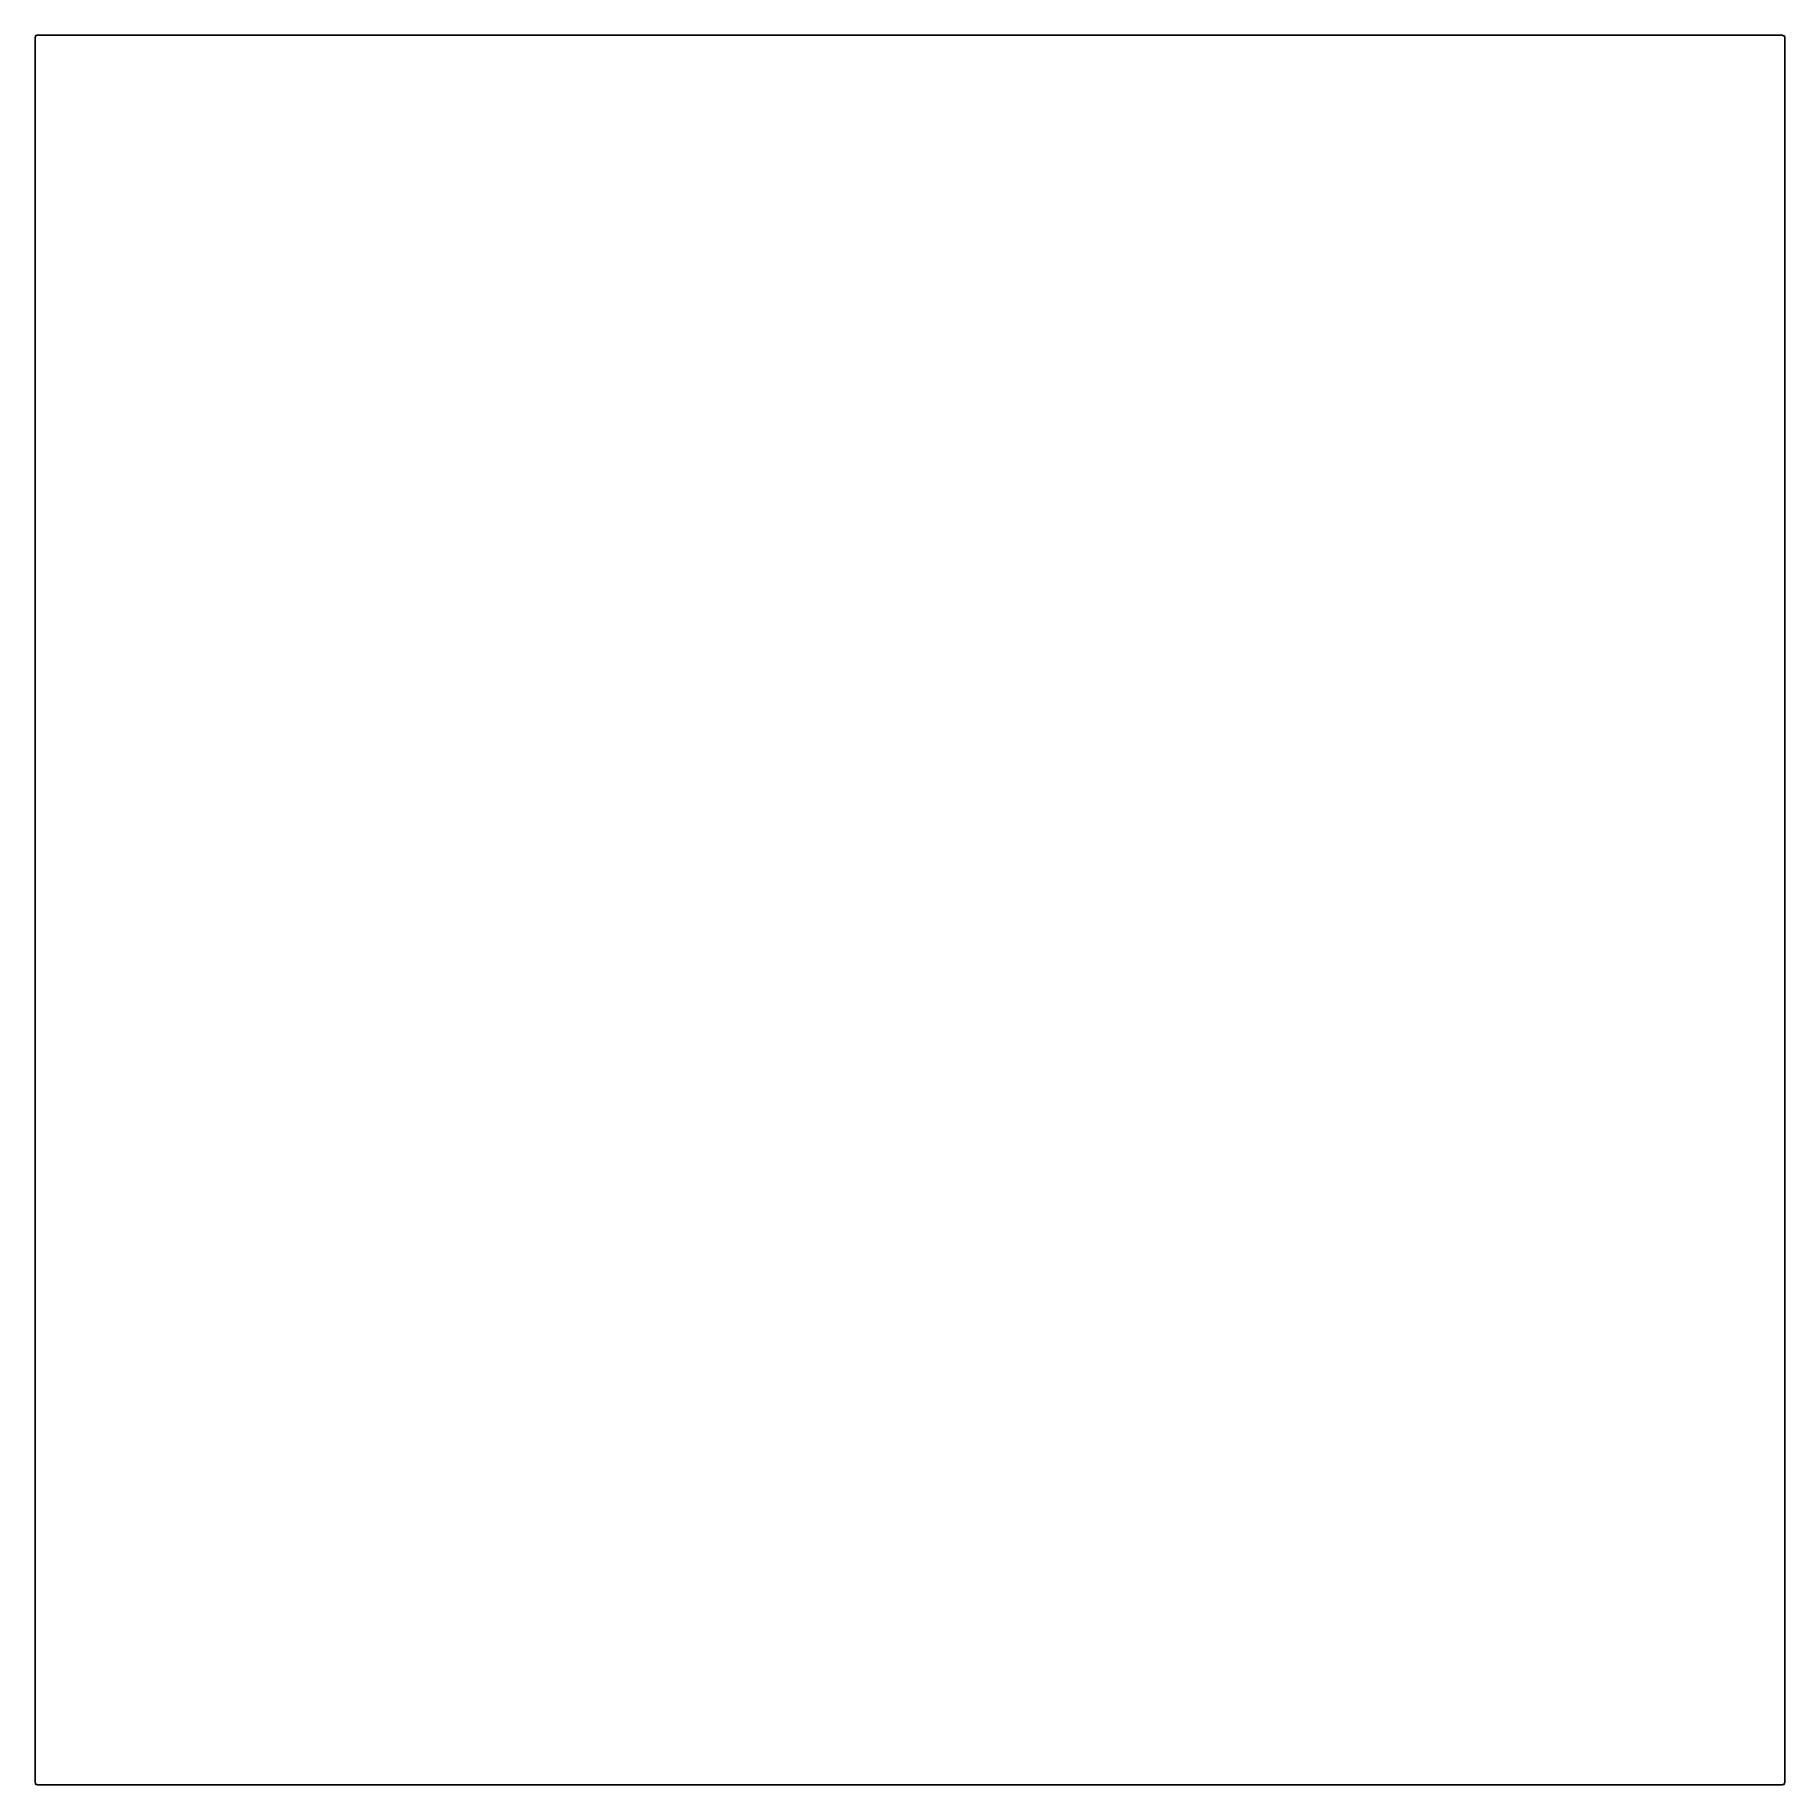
# Model space of a CAD drawing. Header units: millimetres. Extents: x 0 to 2707, y 2 to 2710.
import ezdxf

# ---------------------------------------------------------------- set-up
doc = ezdxf.new("R2010")
doc.units = ezdxf.units.MM
doc.layers.add('ALL_ISLANDS', color=7, linetype='Continuous')
doc.layers.add('OUTLINE_ISLAND_01', color=7, linetype='Continuous')

msp = doc.modelspace()

# ---------------------------------------------------------------- linework, layer by layer
at = {"layer": 'ALL_ISLANDS'}
msp.add_lwpolyline([(0.756, 2708.5773), (0.5269, 2707.6039), (0.2979, 2706.6304), (0.0688, 2705.657), (-0.1602, 2704.6836), (-0.1602, 2704.0843), (-0.1603, 2703.0843), (-0.1603, 2702.0843), (-0.1603, 2701.0843), (-0.1604, 2700.0843), (-0.1604, 2699.0843), (-0.1604, 2698.0843), (-0.1605, 2697.0843), (-0.1605, 2696.0843), (-0.1605, 2695.0843), (-0.1606, 2694.0843), (-0.1606, 2693.0843), (-0.1606, 2692.0843), (-0.1607, 2691.0843), (-0.1607, 2690.0843), (-0.1607, 2689.0843), (-0.1608, 2688.0843), (-0.1608, 2687.0843), (-0.1608, 2686.0843), (-0.1609, 2685.0843), (-0.1609, 2684.0843), (-0.1609, 2683.0843), (-0.161, 2682.0843), (-0.161, 2681.0843), (-0.161, 2680.0843), (-0.1611, 2679.0843), (-0.1611, 2678.0843), (-0.1611, 2677.0843), (-0.1612, 2676.0843), (-0.1612, 2675.0843), (-0.1612, 2674.0843), (-0.1613, 2673.0843), (-0.1613, 2672.0843), (-0.1613, 2671.0843), (-0.1614, 2670.0843), (-0.1614, 2669.0843), (-0.1614, 2668.0843), (-0.1615, 2667.0843), (-0.1615, 2666.0843), (-0.1615, 2665.0843), (-0.1616, 2664.0843), (-0.1616, 2663.0843), (-0.1617, 2662.0843), (-0.1617, 2661.0843), (-0.1617, 2660.0843), (-0.1618, 2659.0843), (-0.1618, 2658.0843), (-0.1618, 2657.0843), (-0.1619, 2656.0843), (-0.1619, 2655.0843), (-0.1619, 2654.0843), (-0.162, 2653.0843), (-0.162, 2652.0843), (-0.162, 2651.0843), (-0.1621, 2650.0843), (-0.1621, 2649.0843), (-0.1621, 2648.0843), (-0.1622, 2647.0843), (-0.1622, 2646.0843), (-0.1622, 2645.0843), (-0.1623, 2644.0843), (-0.1623, 2643.0843), (-0.1623, 2642.0843), (-0.1624, 2641.0843), (-0.1624, 2640.0843), (-0.1624, 2639.0843), (-0.1625, 2638.0843), (-0.1625, 2637.0843), (-0.1625, 2636.0843), (-0.1626, 2635.0843), (-0.1626, 2634.0843), (-0.1626, 2633.0843), (-0.1627, 2632.0843), (-0.1627, 2631.0843), (-0.1627, 2630.0843), (-0.1628, 2629.0843), (-0.1628, 2628.0843), (-0.1628, 2627.0843), (-0.1629, 2626.0843), (-0.1629, 2625.0843), (-0.1629, 2624.0843), (-0.163, 2623.0843), (-0.163, 2622.0843), (-0.163, 2621.0843), (-0.1631, 2620.0843), (-0.1631, 2619.0843), (-0.1631, 2618.0843), (-0.1632, 2617.0843), (-0.1632, 2616.0843), (-0.1632, 2615.0843), (-0.1633, 2614.0843), (-0.1633, 2613.0843), (-0.1634, 2612.0843), (-0.1634, 2611.0843), (-0.1634, 2610.0843), (-0.1635, 2609.0843), (-0.1635, 2608.0843), (-0.1635, 2607.0843), (-0.1636, 2606.0843), (-0.1636, 2605.0843), (-0.1636, 2604.0843), (-0.1637, 2603.0843), (-0.1637, 2602.0843), (-0.1637, 2601.0843), (-0.1638, 2600.0843), (-0.1638, 2599.0843), (-0.1638, 2598.0843), (-0.1639, 2597.0843), (-0.1639, 2596.0843), (-0.1639, 2595.0843), (-0.164, 2594.0843), (-0.164, 2593.0843), (-0.164, 2592.0843), (-0.1641, 2591.0843), (-0.1641, 2590.0843), (-0.1641, 2589.0843), (-0.1642, 2588.0843), (-0.1642, 2587.0843), (-0.1642, 2586.0843), (-0.1643, 2585.0843), (-0.1643, 2584.0843), (-0.1643, 2583.0843), (-0.1644, 2582.0843), (-0.1644, 2581.0843), (-0.1644, 2580.0843), (-0.1645, 2579.0843), (-0.1645, 2578.0843), (-0.1645, 2577.0843), (-0.1646, 2576.0843), (-0.1646, 2575.0843), (-0.1646, 2574.0843), (-0.1647, 2573.0843), (-0.1647, 2572.0843), (-0.1647, 2571.0843), (-0.1648, 2570.0843), (-0.1648, 2569.0843), (-0.1648, 2568.0843), (-0.1649, 2567.0843), (-0.1649, 2566.0843), (-0.165, 2565.0843), (-0.165, 2564.0843), (-0.165, 2563.0843), (-0.1651, 2562.0843), (-0.1651, 2561.0843), (-0.1651, 2560.0843), (-0.1652, 2559.0843), (-0.1652, 2558.0843), (-0.1652, 2557.0843), (-0.1653, 2556.0843), (-0.1653, 2555.0843), (-0.1653, 2554.0843), (-0.1654, 2553.0843), (-0.1654, 2552.0843), (-0.1654, 2551.0843), (-0.1655, 2550.0843), (-0.1655, 2549.0843), (-0.1655, 2548.0843), (-0.1656, 2547.0843), (-0.1656, 2546.0843), (-0.1656, 2545.0843), (-0.1657, 2544.0843), (-0.1657, 2543.0843), (-0.1657, 2542.0843), (-0.1658, 2541.0843), (-0.1658, 2540.0843), (-0.1658, 2539.0843), (-0.1659, 2538.0843), (-0.1659, 2537.0843), (-0.1659, 2536.0843), (-0.166, 2535.0843), (-0.166, 2534.0843), (-0.166, 2533.0843), (-0.1661, 2532.0843), (-0.1661, 2531.0843), (-0.1661, 2530.0843), (-0.1662, 2529.0843), (-0.1662, 2528.0843), (-0.1662, 2527.0843), (-0.1663, 2526.0843), (-0.1663, 2525.0843), (-0.1663, 2524.0843), (-0.1664, 2523.0843), (-0.1664, 2522.0843), (-0.1664, 2521.0843), (-0.1665, 2520.0843), (-0.1665, 2519.0843), (-0.1666, 2518.0843), (-0.1666, 2517.0843), (-0.1666, 2516.0843), (-0.1667, 2515.0843), (-0.1667, 2514.0843), (-0.1667, 2513.0843), (-0.1668, 2512.0843), (-0.1668, 2511.0843), (-0.1668, 2510.0843), (-0.1669, 2509.0843), (-0.1669, 2508.0843), (-0.1669, 2507.0843), (-0.167, 2506.0843), (-0.167, 2505.0843), (-0.167, 2504.0843), (-0.1671, 2503.0843), (-0.1671, 2502.0843), (-0.1671, 2501.0843), (-0.1672, 2500.0843), (-0.1672, 2499.0843), (-0.1672, 2498.0843), (-0.1673, 2497.0843), (-0.1673, 2496.0843), (-0.1673, 2495.0843), (-0.1674, 2494.0843), (-0.1674, 2493.0843), (-0.1674, 2492.0843), (-0.1675, 2491.0843), (-0.1675, 2490.0843), (-0.1675, 2489.0843), (-0.1676, 2488.0843), (-0.1676, 2487.0843), (-0.1676, 2486.0843), (-0.1677, 2485.0843), (-0.1677, 2484.0843), (-0.1677, 2483.0843), (-0.1678, 2482.0843), (-0.1678, 2481.0843), (-0.1678, 2480.0843), (-0.1679, 2479.0843), (-0.1679, 2478.0843), (-0.1679, 2477.0843), (-0.168, 2476.0843), (-0.168, 2475.0843), (-0.168, 2474.0843), (-0.1681, 2473.0843), (-0.1681, 2472.0843), (-0.1682, 2471.0843), (-0.1682, 2470.0843), (-0.1682, 2469.0843), (-0.1683, 2468.0843), (-0.1683, 2467.0843), (-0.1683, 2466.0843), (-0.1684, 2465.0843), (-0.1684, 2464.0843), (-0.1684, 2463.0843), (-0.1685, 2462.0843), (-0.1685, 2461.0843), (-0.1685, 2460.0843), (-0.1686, 2459.0843), (-0.1686, 2458.0843), (-0.1686, 2457.0843), (-0.1687, 2456.0843), (-0.1687, 2455.0843), (-0.1687, 2454.0843), (-0.1688, 2453.0843), (-0.1688, 2452.0843), (-0.1688, 2451.0843), (-0.1689, 2450.0843), (-0.1689, 2449.0843), (-0.1689, 2448.0843), (-0.169, 2447.0843), (-0.169, 2446.0843), (-0.169, 2445.0843), (-0.1691, 2444.0843), (-0.1691, 2443.0843), (-0.1691, 2442.0843), (-0.1692, 2441.0843), (-0.1692, 2440.0843), (-0.1692, 2439.0843), (-0.1693, 2438.0843), (-0.1693, 2437.0843), (-0.1693, 2436.0843), (-0.1694, 2435.0843), (-0.1694, 2434.0843), (-0.1694, 2433.0843), (-0.1695, 2432.0843), (-0.1695, 2431.0843), (-0.1695, 2430.0843), (-0.1696, 2429.0843), (-0.1696, 2428.0843), (-0.1696, 2427.0843), (-0.1697, 2426.0843), (-0.1697, 2425.0843), (-0.1697, 2424.0843), (-0.1698, 2423.0843), (-0.1698, 2422.0843), (-0.1699, 2421.0843), (-0.1699, 2420.0843), (-0.1699, 2419.0843), (-0.17, 2418.0843), (-0.17, 2417.0843), (-0.17, 2416.0843), (-0.1701, 2415.0843), (-0.1701, 2414.0843), (-0.1701, 2413.0843), (-0.1702, 2412.0843), (-0.1702, 2411.0843), (-0.1702, 2410.0843), (-0.1703, 2409.0843), (-0.1703, 2408.0843), (-0.1703, 2407.0843), (-0.1704, 2406.0843), (-0.1704, 2405.0843), (-0.1704, 2404.0843), (-0.1705, 2403.0843), (-0.1705, 2402.0843), (-0.1705, 2401.0843), (-0.1706, 2400.0843), (-0.1706, 2399.0843), (-0.1706, 2398.0843), (-0.1707, 2397.0843), (-0.1707, 2396.0843), (-0.1707, 2395.0843), (-0.1708, 2394.0843), (-0.1708, 2393.0843), (-0.1708, 2392.0843), (-0.1709, 2391.0843), (-0.1709, 2390.0843), (-0.1709, 2389.0843), (-0.171, 2388.0843), (-0.171, 2387.0843), (-0.171, 2386.0843), (-0.1711, 2385.0843), (-0.1711, 2384.0843), (-0.1711, 2383.0843), (-0.1712, 2382.0843), (-0.1712, 2381.0843), (-0.1712, 2380.0843), (-0.1713, 2379.0843), (-0.1713, 2378.0843), (-0.1713, 2377.0843), (-0.1714, 2376.0843), (-0.1714, 2375.0843), (-0.1715, 2374.0843), (-0.1715, 2373.0843), (-0.1715, 2372.0843), (-0.1716, 2371.0843), (-0.1716, 2370.0843), (-0.1716, 2369.0843), (-0.1717, 2368.0843), (-0.1717, 2367.0843), (-0.1717, 2366.0843), (-0.1718, 2365.0843), (-0.1718, 2364.0843), (-0.1718, 2363.0843), (-0.1719, 2362.0843), (-0.1719, 2361.0843), (-0.1719, 2360.0843), (-0.172, 2359.0843), (-0.172, 2358.0843), (-0.172, 2357.0843), (-0.1721, 2356.0843), (-0.1721, 2355.0843), (-0.1721, 2354.0843), (-0.1722, 2353.0843), (-0.1722, 2352.0843), (-0.1722, 2351.0843), (-0.1723, 2350.0843), (-0.1723, 2349.0843), (-0.1723, 2348.0843), (-0.1724, 2347.0843), (-0.1724, 2346.0843), (-0.1724, 2345.0843), (-0.1725, 2344.0843), (-0.1725, 2343.0843), (-0.1725, 2342.0843), (-0.1726, 2341.0843), (-0.1726, 2340.0843), (-0.1726, 2339.0843), (-0.1727, 2338.0843), (-0.1727, 2337.0843), (-0.1727, 2336.0843), (-0.1728, 2335.0843), (-0.1728, 2334.0843), (-0.1728, 2333.0843), (-0.1729, 2332.0843), (-0.1729, 2331.0843), (-0.1729, 2330.0843), (-0.173, 2329.0843), (-0.173, 2328.0843), (-0.1731, 2327.0843), (-0.1731, 2326.0843), (-0.1731, 2325.0843), (-0.1732, 2324.0843), (-0.1732, 2323.0843), (-0.1732, 2322.0843), (-0.1733, 2321.0843), (-0.1733, 2320.0843), (-0.1733, 2319.0843), (-0.1734, 2318.0843), (-0.1734, 2317.0843), (-0.1734, 2316.0843), (-0.1735, 2315.0843), (-0.1735, 2314.0843), (-0.1735, 2313.0843), (-0.1736, 2312.0843), (-0.1736, 2311.0843), (-0.1736, 2310.0843), (-0.1737, 2309.0843), (-0.1737, 2308.0843), (-0.1737, 2307.0843), (-0.1738, 2306.0843), (-0.1738, 2305.0843), (-0.1738, 2304.0843), (-0.1739, 2303.0843), (-0.1739, 2302.0843), (-0.1739, 2301.0843), (-0.174, 2300.0843), (-0.174, 2299.0843), (-0.174, 2298.0843), (-0.1741, 2297.0843), (-0.1741, 2296.0843), (-0.1741, 2295.0843), (-0.1742, 2294.0843), (-0.1742, 2293.0843), (-0.1742, 2292.0843), (-0.1743, 2291.0843), (-0.1743, 2290.0843), (-0.1743, 2289.0843), (-0.1744, 2288.0843), (-0.1744, 2287.0843), (-0.1744, 2286.0843), (-0.1745, 2285.0843), (-0.1745, 2284.0843), (-0.1745, 2283.0843), (-0.1746, 2282.0843), (-0.1746, 2281.0843), (-0.1747, 2280.0843), (-0.1747, 2279.0843), (-0.1747, 2278.0843), (-0.1748, 2277.0843), (-0.1748, 2276.0843), (-0.1748, 2275.0843), (-0.1749, 2274.0843), (-0.1749, 2273.0843), (-0.1749, 2272.0843), (-0.175, 2271.0843), (-0.175, 2270.0843), (-0.175, 2269.0843), (-0.1751, 2268.0843), (-0.1751, 2267.0843), (-0.1751, 2266.0843), (-0.1752, 2265.0843), (-0.1752, 2264.0843), (-0.1752, 2263.0843), (-0.1753, 2262.0843), (-0.1753, 2261.0843), (-0.1753, 2260.0843), (-0.1754, 2259.0843), (-0.1754, 2258.0843), (-0.1754, 2257.0843), (-0.1755, 2256.0843), (-0.1755, 2255.0843), (-0.1755, 2254.0843), (-0.1756, 2253.0843), (-0.1756, 2252.0843), (-0.1756, 2251.0843), (-0.1757, 2250.0843), (-0.1757, 2249.0843), (-0.1757, 2248.0843), (-0.1758, 2247.0843), (-0.1758, 2246.0843), (-0.1758, 2245.0843), (-0.1759, 2244.0843), (-0.1759, 2243.0843), (-0.1759, 2242.0843), (-0.176, 2241.0843), (-0.176, 2240.0843), (-0.176, 2239.0843), (-0.1761, 2238.0843), (-0.1761, 2237.0843), (-0.1761, 2236.0843), (-0.1762, 2235.0843), (-0.1762, 2234.0843), (-0.1762, 2233.0843), (-0.1763, 2232.0843), (-0.1763, 2231.0843), (-0.1764, 2230.0843), (-0.1764, 2229.0843), (-0.1764, 2228.0843), (-0.1765, 2227.0843), (-0.1765, 2226.0843), (-0.1765, 2225.0843), (-0.1766, 2224.0843), (-0.1766, 2223.0843), (-0.1766, 2222.0843), (-0.1767, 2221.0843), (-0.1767, 2220.0843), (-0.1767, 2219.0843), (-0.1768, 2218.0843), (-0.1768, 2217.0843), (-0.1768, 2216.0843), (-0.1769, 2215.0843), (-0.1769, 2214.0843), (-0.1769, 2213.0843), (-0.177, 2212.0843), (-0.177, 2211.0843), (-0.177, 2210.0843), (-0.1771, 2209.0843), (-0.1771, 2208.0843), (-0.1771, 2207.0843), (-0.1772, 2206.0843), (-0.1772, 2205.0843), (-0.1772, 2204.0843), (-0.1773, 2203.0843), (-0.1773, 2202.0843), (-0.1773, 2201.0843), (-0.1774, 2200.0843), (-0.1774, 2199.0843), (-0.1774, 2198.0843), (-0.1775, 2197.0843), (-0.1775, 2196.0843), (-0.1775, 2195.0843), (-0.1776, 2194.0843), (-0.1776, 2193.0843), (-0.1776, 2192.0843), (-0.1777, 2191.0843), (-0.1777, 2190.0843), (-0.1777, 2189.0843), (-0.1778, 2188.0843), (-0.1778, 2187.0843), (-0.1778, 2186.0843), (-0.1779, 2185.0843), (-0.1779, 2184.0843), (-0.178, 2183.0843), (-0.178, 2182.0843), (-0.178, 2181.0843), (-0.1781, 2180.0843), (-0.1781, 2179.0843), (-0.1781, 2178.0843), (-0.1782, 2177.0843), (-0.1782, 2176.0843), (-0.1782, 2175.0843), (-0.1783, 2174.0843), (-0.1783, 2173.0843), (-0.1783, 2172.0843), (-0.1784, 2171.0843), (-0.1784, 2170.0843), (-0.1784, 2169.0843), (-0.1785, 2168.0843), (-0.1785, 2167.0843), (-0.1785, 2166.0843), (-0.1786, 2165.0843), (-0.1786, 2164.0843), (-0.1786, 2163.0843), (-0.1787, 2162.0843), (-0.1787, 2161.0843), (-0.1787, 2160.0843), (-0.1788, 2159.0843), (-0.1788, 2158.0843), (-0.1788, 2157.0843), (-0.1789, 2156.0843), (-0.1789, 2155.0843), (-0.1789, 2154.0843), (-0.179, 2153.0843), (-0.179, 2152.0843), (-0.179, 2151.0843), (-0.1791, 2150.0843), (-0.1791, 2149.0843), (-0.1791, 2148.0843), (-0.1792, 2147.0843), (-0.1792, 2146.0843), (-0.1792, 2145.0843), (-0.1793, 2144.0843), (-0.1793, 2143.0843), (-0.1793, 2142.0843), (-0.1794, 2141.0843), (-0.1794, 2140.0843), (-0.1794, 2139.0843), (-0.1795, 2138.0843), (-0.1795, 2137.0843), (-0.1796, 2136.0843), (-0.1796, 2135.0843), (-0.1796, 2134.0843), (-0.1797, 2133.0843), (-0.1797, 2132.0843), (-0.1797, 2131.0843), (-0.1798, 2130.0843), (-0.1798, 2129.0843), (-0.1798, 2128.0843), (-0.1799, 2127.0843), (-0.1799, 2126.0843), (-0.1799, 2125.0843), (-0.18, 2124.0843), (-0.18, 2123.0843), (-0.18, 2122.0843), (-0.1801, 2121.0843), (-0.1801, 2120.0843), (-0.1801, 2119.0843), (-0.1802, 2118.0843), (-0.1802, 2117.0843), (-0.1802, 2116.0843), (-0.1803, 2115.0843), (-0.1803, 2114.0843), (-0.1803, 2113.0843), (-0.1804, 2112.0843), (-0.1804, 2111.0843), (-0.1804, 2110.0843), (-0.1805, 2109.0843), (-0.1805, 2108.0843), (-0.1805, 2107.0843), (-0.1806, 2106.0843), (-0.1806, 2105.0843), (-0.1806, 2104.0843), (-0.1807, 2103.0843), (-0.1807, 2102.0843), (-0.1807, 2101.0843), (-0.1808, 2100.0843), (-0.1808, 2099.0843), (-0.1808, 2098.0843), (-0.1809, 2097.0843), (-0.1809, 2096.0843), (-0.1809, 2095.0843), (-0.181, 2094.0843), (-0.181, 2093.0843), (-0.181, 2092.0843), (-0.1811, 2091.0843), (-0.1811, 2090.0843), (-0.1812, 2089.0843), (-0.1812, 2088.0843), (-0.1812, 2087.0843), (-0.1813, 2086.0843), (-0.1813, 2085.0843), (-0.1813, 2084.0843), (-0.1814, 2083.0843), (-0.1814, 2082.0843), (-0.1814, 2081.0843), (-0.1815, 2080.0843), (-0.1815, 2079.0843), (-0.1815, 2078.0843), (-0.1816, 2077.0843), (-0.1816, 2076.0843), (-0.1816, 2075.0843), (-0.1817, 2074.0843), (-0.1817, 2073.0843), (-0.1817, 2072.0843), (-0.1818, 2071.0843), (-0.1818, 2070.0843), (-0.1818, 2069.0843), (-0.1819, 2068.0843), (-0.1819, 2067.0843), (-0.1819, 2066.0843), (-0.182, 2065.0843), (-0.182, 2064.0843), (-0.182, 2063.0843), (-0.1821, 2062.0843), (-0.1821, 2061.0843), (-0.1821, 2060.0843), (-0.1822, 2059.0843), (-0.1822, 2058.0843), (-0.1822, 2057.0843), (-0.1823, 2056.0843), (-0.1823, 2055.0843), (-0.1823, 2054.0843), (-0.1824, 2053.0843), (-0.1824, 2052.0843), (-0.1824, 2051.0843), (-0.1825, 2050.0843), (-0.1825, 2049.0843), (-0.1825, 2048.0843), (-0.1826, 2047.0843), (-0.1826, 2046.0843), (-0.1826, 2045.0843), (-0.1827, 2044.0843), (-0.1827, 2043.0843), (-0.1827, 2042.0843), (-0.1828, 2041.0843), (-0.1828, 2040.0843), (-0.1829, 2039.0843), (-0.1829, 2038.0843), (-0.1829, 2037.0843), (-0.183, 2036.0843), (-0.183, 2035.0843), (-0.183, 2034.0843), (-0.1831, 2033.0843), (-0.1831, 2032.0843), (-0.1831, 2031.0843), (-0.1832, 2030.0843), (-0.1832, 2029.0843), (-0.1832, 2028.0843), (-0.1833, 2027.0843), (-0.1833, 2026.0843), (-0.1833, 2025.0843), (-0.1834, 2024.0843), (-0.1834, 2023.0843), (-0.1834, 2022.0843), (-0.1835, 2021.0843), (-0.1835, 2020.0843), (-0.1835, 2019.0843), (-0.1836, 2018.0843), (-0.1836, 2017.0843), (-0.1836, 2016.0843), (-0.1837, 2015.0843), (-0.1837, 2014.0843), (-0.1837, 2013.0843), (-0.1838, 2012.0843), (-0.1838, 2011.0843), (-0.1838, 2010.0843), (-0.1839, 2009.0843), (-0.1839, 2008.0843), (-0.1839, 2007.0843), (-0.184, 2006.0843), (-0.184, 2005.0843), (-0.184, 2004.0843), (-0.1841, 2003.0843), (-0.1841, 2002.0843), (-0.1841, 2001.0843), (-0.1842, 2000.0843), (-0.1842, 1999.0843), (-0.1842, 1998.0843), (-0.1843, 1997.0843), (-0.1843, 1996.0843), (-0.1843, 1995.0843), (-0.1844, 1994.0843), (-0.1844, 1993.0843), (-0.1845, 1992.0843), (-0.1845, 1991.0843), (-0.1845, 1990.0843), (-0.1846, 1989.0843), (-0.1846, 1988.0843), (-0.1846, 1987.0843), (-0.1847, 1986.0843), (-0.1847, 1985.0843), (-0.1847, 1984.0843), (-0.1848, 1983.0843), (-0.1848, 1982.0843), (-0.1848, 1981.0843), (-0.1849, 1980.0843), (-0.1849, 1979.0843), (-0.1849, 1978.0843), (-0.185, 1977.0843), (-0.185, 1976.0843), (-0.185, 1975.0843), (-0.1851, 1974.0843), (-0.1851, 1973.0843), (-0.1851, 1972.0843), (-0.1852, 1971.0843), (-0.1852, 1970.0843), (-0.1852, 1969.0843), (-0.1853, 1968.0843), (-0.1853, 1967.0843), (-0.1853, 1966.0843), (-0.1854, 1965.0843), (-0.1854, 1964.0843), (-0.1854, 1963.0843), (-0.1855, 1962.0843), (-0.1855, 1961.0843), (-0.1855, 1960.0843), (-0.1856, 1959.0843), (-0.1856, 1958.0843), (-0.1856, 1957.0843), (-0.1857, 1956.0843), (-0.1857, 1955.0843), (-0.1857, 1954.0843), (-0.1858, 1953.0843), (-0.1858, 1952.0843), (-0.1858, 1951.0843), (-0.1859, 1950.0843), (-0.1859, 1949.0843), (-0.1859, 1948.0843), (-0.186, 1947.0843), (-0.186, 1946.0843), (-0.1861, 1945.0843), (-0.1861, 1944.0843), (-0.1861, 1943.0843), (-0.1862, 1942.0843), (-0.1862, 1941.0843), (-0.1862, 1940.0843), (-0.1863, 1939.0843), (-0.1863, 1938.0843), (-0.1863, 1937.0843), (-0.1864, 1936.0843), (-0.1864, 1935.0843), (-0.1864, 1934.0843), (-0.1865, 1933.0843), (-0.1865, 1932.0843), (-0.1865, 1931.0843), (-0.1866, 1930.0843), (-0.1866, 1929.0843), (-0.1866, 1928.0843), (-0.1867, 1927.0843), (-0.1867, 1926.0843), (-0.1867, 1925.0843), (-0.1868, 1924.0843), (-0.1868, 1923.0843), (-0.1868, 1922.0843), (-0.1869, 1921.0843), (-0.1869, 1920.0843), (-0.1869, 1919.0843), (-0.187, 1918.0843), (-0.187, 1917.0843), (-0.187, 1916.0843), (-0.1871, 1915.0843), (-0.1871, 1914.0843), (-0.1871, 1913.0843), (-0.1872, 1912.0843), (-0.1872, 1911.0843), (-0.1872, 1910.0843), (-0.1873, 1909.0843), (-0.1873, 1908.0843), (-0.1873, 1907.0843), (-0.1874, 1906.0843), (-0.1874, 1905.0843), (-0.1874, 1904.0843), (-0.1875, 1903.0843), (-0.1875, 1902.0843), (-0.1875, 1901.0843), (-0.1876, 1900.0843), (-0.1876, 1899.0843), (-0.1877, 1898.0843), (-0.1877, 1897.0843), (-0.1877, 1896.0843), (-0.1878, 1895.0843), (-0.1878, 1894.0843), (-0.1878, 1893.0843), (-0.1879, 1892.0843), (-0.1879, 1891.0843), (-0.1879, 1890.0843), (-0.188, 1889.0843), (-0.188, 1888.0843), (-0.188, 1887.0843), (-0.1881, 1886.0843), (-0.1881, 1885.0843), (-0.1881, 1884.0843), (-0.1882, 1883.0843), (-0.1882, 1882.0843), (-0.1882, 1881.0843), (-0.1883, 1880.0843), (-0.1883, 1879.0843), (-0.1883, 1878.0843), (-0.1884, 1877.0843), (-0.1884, 1876.0843), (-0.1884, 1875.0843), (-0.1885, 1874.0843), (-0.1885, 1873.0843), (-0.1885, 1872.0843), (-0.1886, 1871.0843), (-0.1886, 1870.0843), (-0.1886, 1869.0843), (-0.1887, 1868.0843), (-0.1887, 1867.0843), (-0.1887, 1866.0843), (-0.1888, 1865.0843), (-0.1888, 1864.0843), (-0.1888, 1863.0843), (-0.1889, 1862.0843), (-0.1889, 1861.0843), (-0.1889, 1860.0843), (-0.189, 1859.0843), (-0.189, 1858.0843), (-0.189, 1857.0843), (-0.1891, 1856.0843), (-0.1891, 1855.0843), (-0.1891, 1854.0843), (-0.1892, 1853.0843), (-0.1892, 1852.0843), (-0.1892, 1851.0843), (-0.1893, 1850.0843), (-0.1893, 1849.0843), (-0.1894, 1848.0843), (-0.1894, 1847.0843), (-0.1894, 1846.0843), (-0.1895, 1845.0843), (-0.1895, 1844.0843), (-0.1895, 1843.0843), (-0.1896, 1842.0843), (-0.1896, 1841.0843), (-0.1896, 1840.0843), (-0.1897, 1839.0843), (-0.1897, 1838.0843), (-0.1897, 1837.0843), (-0.1898, 1836.0843), (-0.1898, 1835.0843), (-0.1898, 1834.0843), (-0.1899, 1833.0843), (-0.1899, 1832.0843), (-0.1899, 1831.0843), (-0.19, 1830.0843), (-0.19, 1829.0843), (-0.19, 1828.0843), (-0.1901, 1827.0843), (-0.1901, 1826.0843), (-0.1901, 1825.0843), (-0.1902, 1824.0843), (-0.1902, 1823.0843), (-0.1902, 1822.0843), (-0.1903, 1821.0843), (-0.1903, 1820.0843), (-0.1903, 1819.0843), (-0.1904, 1818.0843), (-0.1904, 1817.0843), (-0.1904, 1816.0843), (-0.1905, 1815.0843), (-0.1905, 1814.0843), (-0.1905, 1813.0843), (-0.1906, 1812.0843), (-0.1906, 1811.0843), (-0.1906, 1810.0843), (-0.1907, 1809.0843), (-0.1907, 1808.0843), (-0.1907, 1807.0843), (-0.1908, 1806.0843), (-0.1908, 1805.0843), (-0.1908, 1804.0843), (-0.1909, 1803.0843), (-0.1909, 1802.0843), (-0.191, 1801.0843), (-0.191, 1800.0843), (-0.191, 1799.0843), (-0.1911, 1798.0843), (-0.1911, 1797.0843), (-0.1911, 1796.0843), (-0.1912, 1795.0843), (-0.1912, 1794.0843), (-0.1912, 1793.0843), (-0.1913, 1792.0843), (-0.1913, 1791.0843), (-0.1913, 1790.0843), (-0.1914, 1789.0843), (-0.1914, 1788.0843), (-0.1914, 1787.0843), (-0.1915, 1786.0843), (-0.1915, 1785.0843), (-0.1915, 1784.0843), (-0.1916, 1783.0843), (-0.1916, 1782.0843), (-0.1916, 1781.0843), (-0.1917, 1780.0843), (-0.1917, 1779.0843), (-0.1917, 1778.0843), (-0.1918, 1777.0843), (-0.1918, 1776.0843), (-0.1918, 1775.0843), (-0.1919, 1774.0843), (-0.1919, 1773.0843), (-0.1919, 1772.0843), (-0.192, 1771.0843), (-0.192, 1770.0843), (-0.192, 1769.0843), (-0.1921, 1768.0843), (-0.1921, 1767.0843), (-0.1921, 1766.0843), (-0.1922, 1765.0843), (-0.1922, 1764.0843), (-0.1922, 1763.0843), (-0.1923, 1762.0843), (-0.1923, 1761.0843), (-0.1923, 1760.0843), (-0.1924, 1759.0843), (-0.1924, 1758.0843), (-0.1924, 1757.0843), (-0.1925, 1756.0843), (-0.1925, 1755.0843), (-0.1926, 1754.0843), (-0.1926, 1753.0843), (-0.1926, 1752.0843), (-0.1927, 1751.0843), (-0.1927, 1750.0843), (-0.1927, 1749.0843), (-0.1928, 1748.0843), (-0.1928, 1747.0843), (-0.1928, 1746.0843), (-0.1929, 1745.0843), (-0.1929, 1744.0843), (-0.1929, 1743.0843), (-0.193, 1742.0843), (-0.193, 1741.0843), (-0.193, 1740.0843), (-0.1931, 1739.0843), (-0.1931, 1738.0843), (-0.1931, 1737.0843), (-0.1932, 1736.0843), (-0.1932, 1735.0843), (-0.1932, 1734.0843), (-0.1933, 1733.0843), (-0.1933, 1732.0843), (-0.1933, 1731.0843), (-0.1934, 1730.0843), (-0.1934, 1729.0843), (-0.1934, 1728.0843), (-0.1935, 1727.0843), (-0.1935, 1726.0843), (-0.1935, 1725.0843), (-0.1936, 1724.0843), (-0.1936, 1723.0843), (-0.1936, 1722.0843), (-0.1937, 1721.0843), (-0.1937, 1720.0843), (-0.1937, 1719.0843), (-0.1938, 1718.0843), (-0.1938, 1717.0843), (-0.1938, 1716.0843), (-0.1939, 1715.0843), (-0.1939, 1714.0843), (-0.1939, 1713.0843), (-0.194, 1712.0843), (-0.194, 1711.0843), (-0.194, 1710.0843), (-0.1941, 1709.0843), (-0.1941, 1708.0843), (-0.1942, 1707.0843), (-0.1942, 1706.0843), (-0.1942, 1705.0843), (-0.1943, 1704.0843), (-0.1943, 1703.0843), (-0.1943, 1702.0843), (-0.1944, 1701.0843), (-0.1944, 1700.0843), (-0.1944, 1699.0843), (-0.1945, 1698.0843), (-0.1945, 1697.0843), (-0.1945, 1696.0843), (-0.1946, 1695.0843), (-0.1946, 1694.0843), (-0.1946, 1693.0843), (-0.1947, 1692.0843), (-0.1947, 1691.0843), (-0.1947, 1690.0843), (-0.1948, 1689.0843), (-0.1948, 1688.0843), (-0.1948, 1687.0843), (-0.1949, 1686.0843), (-0.1949, 1685.0843), (-0.1949, 1684.0843), (-0.195, 1683.0843), (-0.195, 1682.0843), (-0.195, 1681.0843), (-0.1951, 1680.0843), (-0.1951, 1679.0843), (-0.1951, 1678.0843), (-0.1952, 1677.0843), (-0.1952, 1676.0843), (-0.1952, 1675.0843), (-0.1953, 1674.0843), (-0.1953, 1673.0843), (-0.1953, 1672.0843), (-0.1954, 1671.0843), (-0.1954, 1670.0843), (-0.1954, 1669.0843), (-0.1955, 1668.0843), (-0.1955, 1667.0843), (-0.1955, 1666.0843), (-0.1956, 1665.0843), (-0.1956, 1664.0843), (-0.1956, 1663.0843), (-0.1957, 1662.0843), (-0.1957, 1661.0843), (-0.1958, 1660.0843), (-0.1958, 1659.0843), (-0.1958, 1658.0843), (-0.1959, 1657.0843), (-0.1959, 1656.0843), (-0.1959, 1655.0843), (-0.196, 1654.0843), (-0.196, 1653.0843), (-0.196, 1652.0843), (-0.1961, 1651.0843), (-0.1961, 1650.0843), (-0.1961, 1649.0843), (-0.1962, 1648.0843), (-0.1962, 1647.0843), (-0.1962, 1646.0843), (-0.1963, 1645.0843), (-0.1963, 1644.0843), (-0.1963, 1643.0843), (-0.1964, 1642.0843), (-0.1964, 1641.0843), (-0.1964, 1640.0843), (-0.1965, 1639.0843), (-0.1965, 1638.0843), (-0.1965, 1637.0843), (-0.1966, 1636.0843), (-0.1966, 1635.0843), (-0.1966, 1634.0843), (-0.1967, 1633.0843), (-0.1967, 1632.0843), (-0.1967, 1631.0843), (-0.1968, 1630.0843), (-0.1968, 1629.0843), (-0.1968, 1628.0843), (-0.1969, 1627.0843), (-0.1969, 1626.0843), (-0.1969, 1625.0843), (-0.197, 1624.0843), (-0.197, 1623.0843), (-0.197, 1622.0843), (-0.1971, 1621.0843), (-0.1971, 1620.0843), (-0.1971, 1619.0843), (-0.1972, 1618.0843), (-0.1972, 1617.0843), (-0.1972, 1616.0843), (-0.1973, 1615.0843), (-0.1973, 1614.0843), (-0.1973, 1613.0843), (-0.1974, 1612.0843), (-0.1974, 1611.0843), (-0.1975, 1610.0843), (-0.1975, 1609.0843), (-0.1975, 1608.0843), (-0.1976, 1607.0843), (-0.1976, 1606.0843), (-0.1976, 1605.0843), (-0.1977, 1604.0843), (-0.1977, 1603.0843), (-0.1977, 1602.0843), (-0.1978, 1601.0843), (-0.1978, 1600.0843), (-0.1978, 1599.0843), (-0.1979, 1598.0843), (-0.1979, 1597.0843), (-0.1979, 1596.0843), (-0.198, 1595.0843), (-0.198, 1594.0843), (-0.198, 1593.0843), (-0.1981, 1592.0843), (-0.1981, 1591.0843), (-0.1981, 1590.0843), (-0.1982, 1589.0843), (-0.1982, 1588.0843), (-0.1982, 1587.0843), (-0.1983, 1586.0843), (-0.1983, 1585.0843), (-0.1983, 1584.0843), (-0.1984, 1583.0843), (-0.1984, 1582.0843), (-0.1984, 1581.0843), (-0.1985, 1580.0843), (-0.1985, 1579.0843), (-0.1985, 1578.0843), (-0.1986, 1577.0843), (-0.1986, 1576.0843), (-0.1986, 1575.0843), (-0.1987, 1574.0843), (-0.1987, 1573.0843), (-0.1987, 1572.0843), (-0.1988, 1571.0843), (-0.1988, 1570.0843), (-0.1988, 1569.0843), (-0.1989, 1568.0843), (-0.1989, 1567.0843), (-0.1989, 1566.0843), (-0.199, 1565.0843), (-0.199, 1564.0843), (-0.1991, 1563.0843), (-0.1991, 1562.0843), (-0.1991, 1561.0843), (-0.1992, 1560.0843), (-0.1992, 1559.0843), (-0.1992, 1558.0843), (-0.1993, 1557.0843), (-0.1993, 1556.0843), (-0.1993, 1555.0843), (-0.1994, 1554.0843), (-0.1994, 1553.0843), (-0.1994, 1552.0843), (-0.1995, 1551.0843), (-0.1995, 1550.0843), (-0.1995, 1549.0843), (-0.1996, 1548.0843), (-0.1996, 1547.0843), (-0.1996, 1546.0843), (-0.1997, 1545.0843), (-0.1997, 1544.0843), (-0.1997, 1543.0843), (-0.1998, 1542.0843), (-0.1998, 1541.0843), (-0.1998, 1540.0843), (-0.1999, 1539.0843), (-0.1999, 1538.0843), (-0.1999, 1537.0843), (-0.2, 1536.0843), (-0.2, 1535.0843), (-0.2, 1534.0843), (-0.2001, 1533.0843), (-0.2001, 1532.0843), (-0.2001, 1531.0843), (-0.2002, 1530.0843), (-0.2002, 1529.0843), (-0.2002, 1528.0843), (-0.2003, 1527.0843), (-0.2003, 1526.0843), (-0.2003, 1525.0843), (-0.2004, 1524.0843), (-0.2004, 1523.0843), (-0.2004, 1522.0843), (-0.2005, 1521.0843), (-0.2005, 1520.0843), (-0.2005, 1519.0843), (-0.2006, 1518.0843), (-0.2006, 1517.0843), (-0.2007, 1516.0843), (-0.2007, 1515.0843), (-0.2007, 1514.0843), (-0.2008, 1513.0843), (-0.2008, 1512.0843), (-0.2008, 1511.0843), (-0.2009, 1510.0843), (-0.2009, 1509.0843), (-0.2009, 1508.0843), (-0.201, 1507.0843), (-0.201, 1506.0843), (-0.201, 1505.0843), (-0.2011, 1504.0843), (-0.2011, 1503.0843), (-0.2011, 1502.0843), (-0.2012, 1501.0843), (-0.2012, 1500.0843), (-0.2012, 1499.0843), (-0.2013, 1498.0843), (-0.2013, 1497.0843), (-0.2013, 1496.0843), (-0.2014, 1495.0843), (-0.2014, 1494.0843), (-0.2014, 1493.0843), (-0.2015, 1492.0843), (-0.2015, 1491.0843), (-0.2015, 1490.0843), (-0.2016, 1489.0843), (-0.2016, 1488.0843), (-0.2016, 1487.0843), (-0.2017, 1486.0843), (-0.2017, 1485.0843), (-0.2017, 1484.0843), (-0.2018, 1483.0843), (-0.2018, 1482.0843), (-0.2018, 1481.0843), (-0.2019, 1480.0843), (-0.2019, 1479.0843), (-0.2019, 1478.0843), (-0.202, 1477.0843), (-0.202, 1476.0843), (-0.202, 1475.0843), (-0.2021, 1474.0843), (-0.2021, 1473.0843), (-0.2021, 1472.0843), (-0.2022, 1471.0843), (-0.2022, 1470.0843), (-0.2023, 1469.0843), (-0.2023, 1468.0843), (-0.2023, 1467.0843), (-0.2024, 1466.0843), (-0.2024, 1465.0843), (-0.2024, 1464.0843), (-0.2025, 1463.0843), (-0.2025, 1462.0843), (-0.2025, 1461.0843), (-0.2026, 1460.0843), (-0.2026, 1459.0843), (-0.2026, 1458.0843), (-0.2027, 1457.0843), (-0.2027, 1456.0843), (-0.2027, 1455.0843), (-0.2028, 1454.0843), (-0.2028, 1453.0843), (-0.2028, 1452.0843), (-0.2029, 1451.0843), (-0.2029, 1450.0843), (-0.2029, 1449.0843), (-0.203, 1448.0843), (-0.203, 1447.0843), (-0.203, 1446.0843), (-0.2031, 1445.0843), (-0.2031, 1444.0843), (-0.2031, 1443.0843), (-0.2032, 1442.0843), (-0.2032, 1441.0843), (-0.2032, 1440.0843), (-0.2033, 1439.0843), (-0.2033, 1438.0843), (-0.2033, 1437.0843), (-0.2034, 1436.0843), (-0.2034, 1435.0843), (-0.2034, 1434.0843), (-0.2035, 1433.0843), (-0.2035, 1432.0843), (-0.2035, 1431.0843), (-0.2036, 1430.0843), (-0.2036, 1429.0843), (-0.2036, 1428.0843), (-0.2037, 1427.0843), (-0.2037, 1426.0843), (-0.2037, 1425.0843), (-0.2038, 1424.0843), (-0.2038, 1423.0843), (-0.2038, 1422.0843), (-0.2039, 1421.0843), (-0.2039, 1420.0843), (-0.204, 1419.0843), (-0.204, 1418.0843), (-0.204, 1417.0843), (-0.2041, 1416.0843), (-0.2041, 1415.0843), (-0.2041, 1414.0843), (-0.2042, 1413.0843), (-0.2042, 1412.0843), (-0.2042, 1411.0843), (-0.2043, 1410.0843), (-0.2043, 1409.0843), (-0.2043, 1408.0843), (-0.2044, 1407.0843), (-0.2044, 1406.0843), (-0.2044, 1405.0843), (-0.2045, 1404.0843), (-0.2045, 1403.0843), (-0.2045, 1402.0843), (-0.2046, 1401.0843), (-0.2046, 1400.0843), (-0.2046, 1399.0843), (-0.2047, 1398.0843), (-0.2047, 1397.0843), (-0.2047, 1396.0843), (-0.2048, 1395.0843), (-0.2048, 1394.0843), (-0.2048, 1393.0843), (-0.2049, 1392.0843), (-0.2049, 1391.0843), (-0.2049, 1390.0843), (-0.205, 1389.0843), (-0.205, 1388.0843), (-0.205, 1387.0843), (-0.2051, 1386.0843), (-0.2051, 1385.0843), (-0.2051, 1384.0843), (-0.2052, 1383.0843), (-0.2052, 1382.0843), (-0.2052, 1381.0843), (-0.2053, 1380.0843), (-0.2053, 1379.0843), (-0.2053, 1378.0843), (-0.2054, 1377.0843), (-0.2054, 1376.0843), (-0.2054, 1375.0843), (-0.2055, 1374.0843), (-0.2055, 1373.0843), (-0.2056, 1372.0843), (-0.2056, 1371.0843), (-0.2056, 1370.0843), (-0.2057, 1369.0843), (-0.2057, 1368.0843), (-0.2057, 1367.0843), (-0.2058, 1366.0843), (-0.2058, 1365.0843), (-0.2058, 1364.0843), (-0.2059, 1363.0843), (-0.2059, 1362.0843), (-0.2059, 1361.0843), (-0.206, 1360.0843), (-0.206, 1359.0843), (-0.206, 1358.0843), (-0.2061, 1357.0843), (-0.2061, 1356.0843), (-0.2061, 1355.0843), (-0.2062, 1354.0843), (-0.2062, 1353.0843), (-0.2062, 1352.0843), (-0.2063, 1351.0843), (-0.2063, 1350.0843), (-0.2063, 1349.0843), (-0.2064, 1348.0843), (-0.2064, 1347.0843), (-0.2064, 1346.0843), (-0.2065, 1345.0843), (-0.2065, 1344.0843), (-0.2065, 1343.0843), (-0.2066, 1342.0843), (-0.2066, 1341.0843), (-0.2066, 1340.0843), (-0.2067, 1339.0843), (-0.2067, 1338.0843), (-0.2067, 1337.0843), (-0.2068, 1336.0843), (-0.2068, 1335.0843), (-0.2068, 1334.0843), (-0.2069, 1333.0843), (-0.2069, 1332.0843), (-0.2069, 1331.0843), (-0.207, 1330.0843), (-0.207, 1329.0843), (-0.207, 1328.0843), (-0.2071, 1327.0843), (-0.2071, 1326.0843), (-0.2072, 1325.0843), (-0.2072, 1324.0843), (-0.2072, 1323.0843), (-0.2073, 1322.0843), (-0.2073, 1321.0843), (-0.2073, 1320.0843), (-0.2074, 1319.0843), (-0.2074, 1318.0843), (-0.2074, 1317.0843), (-0.2075, 1316.0843), (-0.2075, 1315.0843), (-0.2075, 1314.0843), (-0.2076, 1313.0843), (-0.2076, 1312.0843), (-0.2076, 1311.0843), (-0.2077, 1310.0843), (-0.2077, 1309.0843), (-0.2077, 1308.0843), (-0.2078, 1307.0843), (-0.2078, 1306.0843), (-0.2078, 1305.0843), (-0.2079, 1304.0843), (-0.2079, 1303.0843), (-0.2079, 1302.0843), (-0.208, 1301.0843), (-0.208, 1300.0843), (-0.208, 1299.0843), (-0.2081, 1298.0843), (-0.2081, 1297.0843), (-0.2081, 1296.0843), (-0.2082, 1295.0843), (-0.2082, 1294.0843), (-0.2082, 1293.0843), (-0.2083, 1292.0843), (-0.2083, 1291.0843), (-0.2083, 1290.0843), (-0.2084, 1289.0843), (-0.2084, 1288.0843), (-0.2084, 1287.0843), (-0.2085, 1286.0843), (-0.2085, 1285.0843), (-0.2085, 1284.0843), (-0.2086, 1283.0843), (-0.2086, 1282.0843), (-0.2086, 1281.0843), (-0.2087, 1280.0843), (-0.2087, 1279.0843), (-0.2088, 1278.0843), (-0.2088, 1277.0843), (-0.2088, 1276.0843), (-0.2089, 1275.0843), (-0.2089, 1274.0843), (-0.2089, 1273.0843), (-0.209, 1272.0843), (-0.209, 1271.0843), (-0.209, 1270.0843), (-0.2091, 1269.0843), (-0.2091, 1268.0843), (-0.2091, 1267.0843), (-0.2092, 1266.0843), (-0.2092, 1265.0843), (-0.2092, 1264.0843), (-0.2093, 1263.0843), (-0.2093, 1262.0843), (-0.2093, 1261.0843), (-0.2094, 1260.0843), (-0.2094, 1259.0843), (-0.2094, 1258.0843), (-0.2095, 1257.0843), (-0.2095, 1256.0843), (-0.2095, 1255.0843), (-0.2096, 1254.0843), (-0.2096, 1253.0843), (-0.2096, 1252.0843), (-0.2097, 1251.0843), (-0.2097, 1250.0843), (-0.2097, 1249.0843), (-0.2098, 1248.0843), (-0.2098, 1247.0843), (-0.2098, 1246.0843), (-0.2099, 1245.0843), (-0.2099, 1244.0843), (-0.2099, 1243.0843), (-0.21, 1242.0843), (-0.21, 1241.0843), (-0.21, 1240.0843), (-0.2101, 1239.0843), (-0.2101, 1238.0843), (-0.2101, 1237.0843), (-0.2102, 1236.0843), (-0.2102, 1235.0843), (-0.2102, 1234.0843), (-0.2103, 1233.0843), (-0.2103, 1232.0843), (-0.2103, 1231.0843), (-0.2104, 1230.0843), (-0.2104, 1229.0843), (-0.2105, 1228.0843), (-0.2105, 1227.0843), (-0.2105, 1226.0843), (-0.2106, 1225.0843), (-0.2106, 1224.0843), (-0.2106, 1223.0843), (-0.2107, 1222.0843), (-0.2107, 1221.0843), (-0.2107, 1220.0843), (-0.2108, 1219.0843), (-0.2108, 1218.0843), (-0.2108, 1217.0843), (-0.2109, 1216.0843), (-0.2109, 1215.0843), (-0.2109, 1214.0843), (-0.211, 1213.0843), (-0.211, 1212.0843), (-0.211, 1211.0843), (-0.2111, 1210.0843), (-0.2111, 1209.0843), (-0.2111, 1208.0843), (-0.2112, 1207.0843), (-0.2112, 1206.0843), (-0.2112, 1205.0843), (-0.2113, 1204.0843), (-0.2113, 1203.0843), (-0.2113, 1202.0843), (-0.2114, 1201.0843), (-0.2114, 1200.0843), (-0.2114, 1199.0843), (-0.2115, 1198.0843), (-0.2115, 1197.0843), (-0.2115, 1196.0843), (-0.2116, 1195.0843), (-0.2116, 1194.0843), (-0.2116, 1193.0843), (-0.2117, 1192.0843), (-0.2117, 1191.0843), (-0.2117, 1190.0843), (-0.2118, 1189.0843), (-0.2118, 1188.0843), (-0.2118, 1187.0843), (-0.2119, 1186.0843), (-0.2119, 1185.0843), (-0.2119, 1184.0843), (-0.212, 1183.0843), (-0.212, 1182.0843), (-0.2121, 1181.0843), (-0.2121, 1180.0843), (-0.2121, 1179.0843), (-0.2122, 1178.0843), (-0.2122, 1177.0843), (-0.2122, 1176.0843), (-0.2123, 1175.0843), (-0.2123, 1174.0843), (-0.2123, 1173.0843), (-0.2124, 1172.0843), (-0.2124, 1171.0843), (-0.2124, 1170.0843), (-0.2125, 1169.0843), (-0.2125, 1168.0843), (-0.2125, 1167.0843), (-0.2126, 1166.0843), (-0.2126, 1165.0843), (-0.2126, 1164.0843), (-0.2127, 1163.0843), (-0.2127, 1162.0843), (-0.2127, 1161.0843), (-0.2128, 1160.0843), (-0.2128, 1159.0843), (-0.2128, 1158.0843), (-0.2129, 1157.0843), (-0.2129, 1156.0843), (-0.2129, 1155.0843), (-0.213, 1154.0843), (-0.213, 1153.0843), (-0.213, 1152.0843), (-0.2131, 1151.0843), (-0.2131, 1150.0843), (-0.2131, 1149.0843), (-0.2132, 1148.0843), (-0.2132, 1147.0843), (-0.2132, 1146.0843), (-0.2133, 1145.0843), (-0.2133, 1144.0843), (-0.2133, 1143.0843), (-0.2134, 1142.0843), (-0.2134, 1141.0843), (-0.2134, 1140.0843), (-0.2135, 1139.0843), (-0.2135, 1138.0843), (-0.2135, 1137.0843), (-0.2136, 1136.0843), (-0.2136, 1135.0843), (-0.2137, 1134.0843), (-0.2137, 1133.0843), (-0.2137, 1132.0843), (-0.2138, 1131.0843), (-0.2138, 1130.0843), (-0.2138, 1129.0843), (-0.2139, 1128.0843), (-0.2139, 1127.0843), (-0.2139, 1126.0843), (-0.214, 1125.0843), (-0.214, 1124.0843), (-0.214, 1123.0843), (-0.2141, 1122.0843), (-0.2141, 1121.0843), (-0.2141, 1120.0843), (-0.2142, 1119.0843), (-0.2142, 1118.0843), (-0.2142, 1117.0843), (-0.2143, 1116.0843), (-0.2143, 1115.0843), (-0.2143, 1114.0843), (-0.2144, 1113.0843), (-0.2144, 1112.0843), (-0.2144, 1111.0843), (-0.2145, 1110.0843), (-0.2145, 1109.0843), (-0.2145, 1108.0843), (-0.2146, 1107.0843), (-0.2146, 1106.0843), (-0.2146, 1105.0843), (-0.2147, 1104.0843), (-0.2147, 1103.0843), (-0.2147, 1102.0843), (-0.2148, 1101.0843), (-0.2148, 1100.0843), (-0.2148, 1099.0843), (-0.2149, 1098.0843), (-0.2149, 1097.0843), (-0.2149, 1096.0843), (-0.215, 1095.0843), (-0.215, 1094.0843), (-0.215, 1093.0843), (-0.2151, 1092.0843), (-0.2151, 1091.0843), (-0.2151, 1090.0843), (-0.2152, 1089.0843), (-0.2152, 1088.0843), (-0.2153, 1087.0843), (-0.2153, 1086.0843), (-0.2153, 1085.0843), (-0.2154, 1084.0843), (-0.2154, 1083.0843), (-0.2154, 1082.0843), (-0.2155, 1081.0843), (-0.2155, 1080.0843), (-0.2155, 1079.0843), (-0.2156, 1078.0843), (-0.2156, 1077.0843), (-0.2156, 1076.0843), (-0.2157, 1075.0843), (-0.2157, 1074.0843), (-0.2157, 1073.0843), (-0.2158, 1072.0843), (-0.2158, 1071.0843), (-0.2158, 1070.0843), (-0.2159, 1069.0843), (-0.2159, 1068.0843), (-0.2159, 1067.0843), (-0.216, 1066.0843), (-0.216, 1065.0843), (-0.216, 1064.0843), (-0.2161, 1063.0843), (-0.2161, 1062.0843), (-0.2161, 1061.0843), (-0.2162, 1060.0843), (-0.2162, 1059.0843), (-0.2162, 1058.0843), (-0.2163, 1057.0843), (-0.2163, 1056.0843), (-0.2163, 1055.0843), (-0.2164, 1054.0843), (-0.2164, 1053.0843), (-0.2164, 1052.0843), (-0.2165, 1051.0843), (-0.2165, 1050.0843), (-0.2165, 1049.0843), (-0.2166, 1048.0843), (-0.2166, 1047.0843), (-0.2166, 1046.0843), (-0.2167, 1045.0843), (-0.2167, 1044.0843), (-0.2167, 1043.0843), (-0.2168, 1042.0843), (-0.2168, 1041.0843), (-0.2168, 1040.0843), (-0.2169, 1039.0843), (-0.2169, 1038.0843), (-0.217, 1037.0843), (-0.217, 1036.0843), (-0.217, 1035.0843), (-0.2171, 1034.0843), (-0.2171, 1033.0843), (-0.2171, 1032.0843), (-0.2172, 1031.0843), (-0.2172, 1030.0843), (-0.2172, 1029.0843), (-0.2173, 1028.0843), (-0.2173, 1027.0843), (-0.2173, 1026.0843), (-0.2174, 1025.0843), (-0.2174, 1024.0843), (-0.2174, 1023.0843), (-0.2175, 1022.0843), (-0.2175, 1021.0843), (-0.2175, 1020.0843), (-0.2176, 1019.0843), (-0.2176, 1018.0843), (-0.2176, 1017.0843), (-0.2177, 1016.0843), (-0.2177, 1015.0843), (-0.2177, 1014.0843), (-0.2178, 1013.0843), (-0.2178, 1012.0843), (-0.2178, 1011.0843), (-0.2179, 1010.0843), (-0.2179, 1009.0843), (-0.2179, 1008.0843), (-0.218, 1007.0843), (-0.218, 1006.0843), (-0.218, 1005.0843), (-0.2181, 1004.0843), (-0.2181, 1003.0843), (-0.2181, 1002.0843), (-0.2182, 1001.0843), (-0.2182, 1000.0843), (-0.2182, 999.0843), (-0.2183, 998.0843), (-0.2183, 997.0843), (-0.2183, 996.0843), (-0.2184, 995.0843), (-0.2184, 994.0843), (-0.2184, 993.0843), (-0.2185, 992.0843), (-0.2185, 991.0843), (-0.2186, 990.0843), (-0.2186, 989.0843), (-0.2186, 988.0843), (-0.2187, 987.0843), (-0.2187, 986.0843), (-0.2187, 985.0843), (-0.2188, 984.0843), (-0.2188, 983.0843), (-0.2188, 982.0843), (-0.2189, 981.0843), (-0.2189, 980.0843), (-0.2189, 979.0843), (-0.219, 978.0843), (-0.219, 977.0843), (-0.219, 976.0843), (-0.2191, 975.0843), (-0.2191, 974.0843), (-0.2191, 973.0843), (-0.2192, 972.0843), (-0.2192, 971.0843), (-0.2192, 970.0843), (-0.2193, 969.0843), (-0.2193, 968.0843), (-0.2193, 967.0843), (-0.2194, 966.0843), (-0.2194, 965.0843), (-0.2194, 964.0843), (-0.2195, 963.0843), (-0.2195, 962.0843), (-0.2195, 961.0843), (-0.2196, 960.0843), (-0.2196, 959.0843), (-0.2196, 958.0843), (-0.2197, 957.0843), (-0.2197, 956.0843), (-0.2197, 955.0843), (-0.2198, 954.0843), (-0.2198, 953.0843), (-0.2198, 952.0843), (-0.2199, 951.0843), (-0.2199, 950.0843), (-0.2199, 949.0843), (-0.22, 948.0843), (-0.22, 947.0843), (-0.22, 946.0843), (-0.2201, 945.0843), (-0.2201, 944.0843), (-0.2202, 943.0843), (-0.2202, 942.0843), (-0.2202, 941.0843), (-0.2203, 940.0843), (-0.2203, 939.0843), (-0.2203, 938.0843), (-0.2204, 937.0843), (-0.2204, 936.0843), (-0.2204, 935.0843), (-0.2205, 934.0843), (-0.2205, 933.0843), (-0.2205, 932.0843), (-0.2206, 931.0843), (-0.2206, 930.0843), (-0.2206, 929.0843), (-0.2207, 928.0843), (-0.2207, 927.0843), (-0.2207, 926.0843), (-0.2208, 925.0843), (-0.2208, 924.0843), (-0.2208, 923.0843), (-0.2209, 922.0843), (-0.2209, 921.0843), (-0.2209, 920.0843), (-0.221, 919.0843), (-0.221, 918.0843), (-0.221, 917.0843), (-0.2211, 916.0843), (-0.2211, 915.0843), (-0.2211, 914.0843), (-0.2212, 913.0843), (-0.2212, 912.0843), (-0.2212, 911.0843), (-0.2213, 910.0843), (-0.2213, 909.0843), (-0.2213, 908.0843), (-0.2214, 907.0843), (-0.2214, 906.0843), (-0.2214, 905.0843), (-0.2215, 904.0843), (-0.2215, 903.0843), (-0.2215, 902.0843), (-0.2216, 901.0843), (-0.2216, 900.0843), (-0.2216, 899.0843), (-0.2217, 898.0843), (-0.2217, 897.0843), (-0.2218, 896.0843), (-0.2218, 895.0843), (-0.2218, 894.0843), (-0.2219, 893.0843), (-0.2219, 892.0843), (-0.2219, 891.0843), (-0.222, 890.0843), (-0.222, 889.0843), (-0.222, 888.0843), (-0.2221, 887.0843), (-0.2221, 886.0843), (-0.2221, 885.0843), (-0.2222, 884.0843), (-0.2222, 883.0843), (-0.2222, 882.0843), (-0.2223, 881.0843), (-0.2223, 880.0843), (-0.2223, 879.0843), (-0.2224, 878.0843), (-0.2224, 877.0843), (-0.2224, 876.0843), (-0.2225, 875.0843), (-0.2225, 874.0843), (-0.2225, 873.0843), (-0.2226, 872.0843), (-0.2226, 871.0843), (-0.2226, 870.0843), (-0.2227, 869.0843), (-0.2227, 868.0843), (-0.2227, 867.0843), (-0.2228, 866.0843), (-0.2228, 865.0843), (-0.2228, 864.0843), (-0.2229, 863.0843), (-0.2229, 862.0843), (-0.2229, 861.0843), (-0.223, 860.0843), (-0.223, 859.0843), (-0.223, 858.0843), (-0.2231, 857.0843), (-0.2231, 856.0843), (-0.2231, 855.0843), (-0.2232, 854.0843), (-0.2232, 853.0843), (-0.2232, 852.0843), (-0.2233, 851.0843), (-0.2233, 850.0843), (-0.2233, 849.0843), (-0.2234, 848.0843), (-0.2234, 847.0843), (-0.2235, 846.0843), (-0.2235, 845.0843), (-0.2235, 844.0843), (-0.2236, 843.0843), (-0.2236, 842.0843), (-0.2236, 841.0843), (-0.2237, 840.0843), (-0.2237, 839.0843), (-0.2237, 838.0843), (-0.2238, 837.0843), (-0.2238, 836.0843), (-0.2238, 835.0843), (-0.2239, 834.0843), (-0.2239, 833.0843), (-0.2239, 832.0843), (-0.224, 831.0843), (-0.224, 830.0843), (-0.224, 829.0843), (-0.2241, 828.0843), (-0.2241, 827.0843), (-0.2241, 826.0843), (-0.2242, 825.0843), (-0.2242, 824.0843), (-0.2242, 823.0843), (-0.2243, 822.0843), (-0.2243, 821.0843), (-0.2243, 820.0843), (-0.2244, 819.0843), (-0.2244, 818.0843), (-0.2244, 817.0843), (-0.2245, 816.0843), (-0.2245, 815.0843), (-0.2245, 814.0843), (-0.2246, 813.0843), (-0.2246, 812.0843), (-0.2246, 811.0843), (-0.2247, 810.0843), (-0.2247, 809.0843), (-0.2247, 808.0843), (-0.2248, 807.0843), (-0.2248, 806.0843), (-0.2248, 805.0843), (-0.2249, 804.0843), (-0.2249, 803.0843), (-0.2249, 802.0843), (-0.225, 801.0843), (-0.225, 800.0843), (-0.2251, 799.0843), (-0.2251, 798.0843), (-0.2251, 797.0843), (-0.2252, 796.0843), (-0.2252, 795.0843), (-0.2252, 794.0843), (-0.2253, 793.0843), (-0.2253, 792.0843), (-0.2253, 791.0843), (-0.2254, 790.0843), (-0.2254, 789.0843), (-0.2254, 788.0843), (-0.2255, 787.0843), (-0.2255, 786.0843), (-0.2255, 785.0843), (-0.2256, 784.0843), (-0.2256, 783.0843), (-0.2256, 782.0843), (-0.2257, 781.0843), (-0.2257, 780.0843), (-0.2257, 779.0843), (-0.2258, 778.0843), (-0.2258, 777.0843), (-0.2258, 776.0843), (-0.2259, 775.0843), (-0.2259, 774.0843), (-0.2259, 773.0843), (-0.226, 772.0843), (-0.226, 771.0843), (-0.226, 770.0843), (-0.2261, 769.0843), (-0.2261, 768.0843), (-0.2261, 767.0843), (-0.2262, 766.0843), (-0.2262, 765.0843), (-0.2262, 764.0843), (-0.2263, 763.0843), (-0.2263, 762.0843), (-0.2263, 761.0843), (-0.2264, 760.0843), (-0.2264, 759.0843), (-0.2264, 758.0843), (-0.2265, 757.0843), (-0.2265, 756.0843), (-0.2265, 755.0843), (-0.2266, 754.0843), (-0.2266, 753.0843), (-0.2267, 752.0843), (-0.2267, 751.0843), (-0.2267, 750.0843), (-0.2268, 749.0843), (-0.2268, 748.0843), (-0.2268, 747.0843), (-0.2269, 746.0843), (-0.2269, 745.0843), (-0.2269, 744.0843), (-0.227, 743.0843), (-0.227, 742.0843), (-0.227, 741.0843), (-0.2271, 740.0843), (-0.2271, 739.0843), (-0.2271, 738.0843), (-0.2272, 737.0843), (-0.2272, 736.0843), (-0.2272, 735.0843), (-0.2273, 734.0843), (-0.2273, 733.0843), (-0.2273, 732.0843), (-0.2274, 731.0843), (-0.2274, 730.0843), (-0.2274, 729.0843), (-0.2275, 728.0843), (-0.2275, 727.0843), (-0.2275, 726.0843), (-0.2276, 725.0843), (-0.2276, 724.0843), (-0.2276, 723.0843), (-0.2277, 722.0843), (-0.2277, 721.0843), (-0.2277, 720.0843), (-0.2278, 719.0843), (-0.2278, 718.0843), (-0.2278, 717.0843), (-0.2279, 716.0843), (-0.2279, 715.0843), (-0.2279, 714.0843), (-0.228, 713.0843), (-0.228, 712.0843), (-0.228, 711.0843), (-0.2281, 710.0843), (-0.2281, 709.0843), (-0.2281, 708.0843), (-0.2282, 707.0843), (-0.2282, 706.0843), (-0.2283, 705.0843), (-0.2283, 704.0843), (-0.2283, 703.0843), (-0.2284, 702.0843), (-0.2284, 701.0843), (-0.2284, 700.0843), (-0.2285, 699.0843), (-0.2285, 698.0843), (-0.2285, 697.0843), (-0.2286, 696.0843), (-0.2286, 695.0843), (-0.2286, 694.0843), (-0.2287, 693.0843), (-0.2287, 692.0843), (-0.2287, 691.0843), (-0.2288, 690.0843), (-0.2288, 689.0843), (-0.2288, 688.0843), (-0.2289, 687.0843), (-0.2289, 686.0843), (-0.2289, 685.0843), (-0.229, 684.0843), (-0.229, 683.0843), (-0.229, 682.0843), (-0.2291, 681.0843), (-0.2291, 680.0843), (-0.2291, 679.0843), (-0.2292, 678.0843), (-0.2292, 677.0843), (-0.2292, 676.0843), (-0.2293, 675.0843), (-0.2293, 674.0843), (-0.2293, 673.0843), (-0.2294, 672.0843), (-0.2294, 671.0843), (-0.2294, 670.0843), (-0.2295, 669.0843), (-0.2295, 668.0843), (-0.2295, 667.0843), (-0.2296, 666.0843), (-0.2296, 665.0843), (-0.2296, 664.0843), (-0.2297, 663.0843), (-0.2297, 662.0843), (-0.2297, 661.0843), (-0.2298, 660.0843), (-0.2298, 659.0843), (-0.2298, 658.0843), (-0.2299, 657.0843), (-0.2299, 656.0843), (-0.23, 655.0843), (-0.23, 654.0843), (-0.23, 653.0843), (-0.2301, 652.0843), (-0.2301, 651.0843), (-0.2301, 650.0843), (-0.2302, 649.0843), (-0.2302, 648.0843), (-0.2302, 647.0843), (-0.2303, 646.0843), (-0.2303, 645.0843), (-0.2303, 644.0843), (-0.2304, 643.0843), (-0.2304, 642.0843), (-0.2304, 641.0843), (-0.2305, 640.0843), (-0.2305, 639.0843), (-0.2305, 638.0843), (-0.2306, 637.0843), (-0.2306, 636.0843), (-0.2306, 635.0843), (-0.2307, 634.0843), (-0.2307, 633.0843), (-0.2307, 632.0843), (-0.2308, 631.0843), (-0.2308, 630.0843), (-0.2308, 629.0843), (-0.2309, 628.0843), (-0.2309, 627.0843), (-0.2309, 626.0843), (-0.231, 625.0843), (-0.231, 624.0843), (-0.231, 623.0843), (-0.2311, 622.0843), (-0.2311, 621.0843), (-0.2311, 620.0843), (-0.2312, 619.0843), (-0.2312, 618.0843), (-0.2312, 617.0843), (-0.2313, 616.0843), (-0.2313, 615.0843), (-0.2313, 614.0843), (-0.2314, 613.0843), (-0.2314, 612.0843), (-0.2314, 611.0843), (-0.2315, 610.0843), (-0.2315, 609.0843), (-0.2316, 608.0843), (-0.2316, 607.0843), (-0.2316, 606.0843), (-0.2317, 605.0843), (-0.2317, 604.0843), (-0.2317, 603.0843), (-0.2318, 602.0843), (-0.2318, 601.0843), (-0.2318, 600.0843), (-0.2319, 599.0843), (-0.2319, 598.0843), (-0.2319, 597.0843), (-0.232, 596.0843), (-0.232, 595.0843), (-0.232, 594.0843), (-0.2321, 593.0843), (-0.2321, 592.0843), (-0.2321, 591.0843), (-0.2322, 590.0843), (-0.2322, 589.0843), (-0.2322, 588.0843), (-0.2323, 587.0843), (-0.2323, 586.0843), (-0.2323, 585.0843), (-0.2324, 584.0843), (-0.2324, 583.0843), (-0.2324, 582.0843), (-0.2325, 581.0843), (-0.2325, 580.0843), (-0.2325, 579.0843), (-0.2326, 578.0843), (-0.2326, 577.0843), (-0.2326, 576.0843), (-0.2327, 575.0843), (-0.2327, 574.0843), (-0.2327, 573.0843), (-0.2328, 572.0843), (-0.2328, 571.0843), (-0.2328, 570.0843), (-0.2329, 569.0843), (-0.2329, 568.0843), (-0.2329, 567.0843), (-0.233, 566.0843), (-0.233, 565.0843), (-0.233, 564.0843), (-0.2331, 563.0843), (-0.2331, 562.0843), (-0.2332, 561.0843), (-0.2332, 560.0843), (-0.2332, 559.0843), (-0.2333, 558.0843), (-0.2333, 557.0843), (-0.2333, 556.0843), (-0.2334, 555.0843), (-0.2334, 554.0843), (-0.2334, 553.0843), (-0.2335, 552.0843), (-0.2335, 551.0843), (-0.2335, 550.0843), (-0.2336, 549.0843), (-0.2336, 548.0843), (-0.2336, 547.0843), (-0.2337, 546.0843), (-0.2337, 545.0843), (-0.2337, 544.0843), (-0.2338, 543.0843), (-0.2338, 542.0843), (-0.2338, 541.0843), (-0.2339, 540.0843), (-0.2339, 539.0843), (-0.2339, 538.0843), (-0.234, 537.0843), (-0.234, 536.0843), (-0.234, 535.0843), (-0.2341, 534.0843), (-0.2341, 533.0843), (-0.2341, 532.0843), (-0.2342, 531.0843), (-0.2342, 530.0843), (-0.2342, 529.0843), (-0.2343, 528.0843), (-0.2343, 527.0843), (-0.2343, 526.0843), (-0.2344, 525.0843), (-0.2344, 524.0843), (-0.2344, 523.0843), (-0.2345, 522.0843), (-0.2345, 521.0843), (-0.2345, 520.0843), (-0.2346, 519.0843), (-0.2346, 518.0843), (-0.2346, 517.0843), (-0.2347, 516.0843), (-0.2347, 515.0843), (-0.2348, 514.0843), (-0.2348, 513.0843), (-0.2348, 512.0843), (-0.2349, 511.0843), (-0.2349, 510.0843), (-0.2349, 509.0843), (-0.235, 508.0843), (-0.235, 507.0843), (-0.235, 506.0843), (-0.2351, 505.0843), (-0.2351, 504.0843), (-0.2351, 503.0843), (-0.2352, 502.0843), (-0.2352, 501.0843), (-0.2352, 500.0843), (-0.2353, 499.0843), (-0.2353, 498.0843), (-0.2353, 497.0843), (-0.2354, 496.0843), (-0.2354, 495.0843), (-0.2354, 494.0843), (-0.2355, 493.0843), (-0.2355, 492.0843), (-0.2355, 491.0843), (-0.2356, 490.0843), (-0.2356, 489.0843), (-0.2356, 488.0843), (-0.2357, 487.0843), (-0.2357, 486.0843), (-0.2357, 485.0843), (-0.2358, 484.0843), (-0.2358, 483.0843), (-0.2358, 482.0843), (-0.2359, 481.0843), (-0.2359, 480.0843), (-0.2359, 479.0843), (-0.236, 478.0843), (-0.236, 477.0843), (-0.236, 476.0843), (-0.2361, 475.0843), (-0.2361, 474.0843), (-0.2361, 473.0843), (-0.2362, 472.0843), (-0.2362, 471.0843), (-0.2362, 470.0843), (-0.2363, 469.0843), (-0.2363, 468.0843), (-0.2363, 467.0843), (-0.2364, 466.0843), (-0.2364, 465.0843), (-0.2365, 464.0843), (-0.2365, 463.0843), (-0.2365, 462.0843), (-0.2366, 461.0843), (-0.2366, 460.0843), (-0.2366, 459.0843), (-0.2367, 458.0843), (-0.2367, 457.0843), (-0.2367, 456.0843), (-0.2368, 455.0843), (-0.2368, 454.0843), (-0.2368, 453.0843), (-0.2369, 452.0843), (-0.2369, 451.0843), (-0.2369, 450.0843), (-0.237, 449.0843), (-0.237, 448.0843), (-0.237, 447.0843), (-0.2371, 446.0843), (-0.2371, 445.0843), (-0.2371, 444.0843), (-0.2372, 443.0843), (-0.2372, 442.0843), (-0.2372, 441.0843), (-0.2373, 440.0843), (-0.2373, 439.0843), (-0.2373, 438.0843), (-0.2374, 437.0843), (-0.2374, 436.0843), (-0.2374, 435.0843), (-0.2375, 434.0843), (-0.2375, 433.0843), (-0.2375, 432.0843), (-0.2376, 431.0843), (-0.2376, 430.0843), (-0.2376, 429.0843), (-0.2377, 428.0843), (-0.2377, 427.0843), (-0.2377, 426.0843), (-0.2378, 425.0843), (-0.2378, 424.0843), (-0.2378, 423.0843), (-0.2379, 422.0843), (-0.2379, 421.0843), (-0.2379, 420.0843), (-0.238, 419.0843), (-0.238, 418.0843), (-0.2381, 417.0843), (-0.2381, 416.0843), (-0.2381, 415.0843), (-0.2382, 414.0843), (-0.2382, 413.0843), (-0.2382, 412.0843), (-0.2383, 411.0843), (-0.2383, 410.0843), (-0.2383, 409.0843), (-0.2384, 408.0843), (-0.2384, 407.0843), (-0.2384, 406.0843), (-0.2385, 405.0843), (-0.2385, 404.0843), (-0.2385, 403.0843), (-0.2386, 402.0843), (-0.2386, 401.0843), (-0.2386, 400.0843), (-0.2387, 399.0843), (-0.2387, 398.0843), (-0.2387, 397.0843), (-0.2388, 396.0843), (-0.2388, 395.0843), (-0.2388, 394.0843), (-0.2389, 393.0843), (-0.2389, 392.0843), (-0.2389, 391.0843), (-0.239, 390.0843), (-0.239, 389.0843), (-0.239, 388.0843), (-0.2391, 387.0843), (-0.2391, 386.0843), (-0.2391, 385.0843), (-0.2392, 384.0843), (-0.2392, 383.0843), (-0.2392, 382.0843), (-0.2393, 381.0843), (-0.2393, 380.0843), (-0.2393, 379.0843), (-0.2394, 378.0843), (-0.2394, 377.0843), (-0.2394, 376.0843), (-0.2395, 375.0843), (-0.2395, 374.0843), (-0.2395, 373.0843), (-0.2396, 372.0843), (-0.2396, 371.0843), (-0.2397, 370.0843), (-0.2397, 369.0843), (-0.2397, 368.0843), (-0.2398, 367.0843), (-0.2398, 366.0843), (-0.2398, 365.0843), (-0.2399, 364.0843), (-0.2399, 363.0843), (-0.2399, 362.0843), (-0.24, 361.0843), (-0.24, 360.0843), (-0.24, 359.0843), (-0.2401, 358.0843), (-0.2401, 357.0843), (-0.2401, 356.0843), (-0.2402, 355.0843), (-0.2402, 354.0843), (-0.2402, 353.0843), (-0.2403, 352.0843), (-0.2403, 351.0843), (-0.2403, 350.0843), (-0.2404, 349.0843), (-0.2404, 348.0843), (-0.2404, 347.0843), (-0.2405, 346.0843), (-0.2405, 345.0843), (-0.2405, 344.0843), (-0.2406, 343.0843), (-0.2406, 342.0843), (-0.2406, 341.0843), (-0.2407, 340.0843), (-0.2407, 339.0843), (-0.2407, 338.0843), (-0.2408, 337.0843), (-0.2408, 336.0843), (-0.2408, 335.0843), (-0.2409, 334.0843), (-0.2409, 333.0843), (-0.2409, 332.0843), (-0.241, 331.0843), (-0.241, 330.0843), (-0.241, 329.0843), (-0.2411, 328.0843), (-0.2411, 327.0843), (-0.2411, 326.0843), (-0.2412, 325.0843), (-0.2412, 324.0843), (-0.2413, 323.0843), (-0.2413, 322.0843), (-0.2413, 321.0843), (-0.2414, 320.0843), (-0.2414, 319.0843), (-0.2414, 318.0843), (-0.2415, 317.0843), (-0.2415, 316.0843), (-0.2415, 315.0843), (-0.2416, 314.0843), (-0.2416, 313.0843), (-0.2416, 312.0843), (-0.2417, 311.0843), (-0.2417, 310.0843), (-0.2417, 309.0843), (-0.2418, 308.0843), (-0.2418, 307.0843), (-0.2418, 306.0843), (-0.2419, 305.0843), (-0.2419, 304.0843), (-0.2419, 303.0843), (-0.242, 302.0843), (-0.242, 301.0843), (-0.242, 300.0843), (-0.2421, 299.0843), (-0.2421, 298.0843), (-0.2421, 297.0843), (-0.2422, 296.0843), (-0.2422, 295.0843), (-0.2422, 294.0843), (-0.2423, 293.0843), (-0.2423, 292.0843), (-0.2423, 291.0843), (-0.2424, 290.0843), (-0.2424, 289.0843), (-0.2424, 288.0843), (-0.2425, 287.0843), (-0.2425, 286.0843), (-0.2425, 285.0843), (-0.2426, 284.0843), (-0.2426, 283.0843), (-0.2426, 282.0843), (-0.2427, 281.0843), (-0.2427, 280.0843), (-0.2427, 279.0843), (-0.2428, 278.0843), (-0.2428, 277.0843), (-0.2429, 276.0843), (-0.2429, 275.0843), (-0.2429, 274.0843), (-0.243, 273.0843), (-0.243, 272.0843), (-0.243, 271.0843), (-0.2431, 270.0843), (-0.2431, 269.0843), (-0.2431, 268.0843), (-0.2432, 267.0843), (-0.2432, 266.0843), (-0.2432, 265.0843), (-0.2433, 264.0843), (-0.2433, 263.0843), (-0.2433, 262.0843), (-0.2434, 261.0843), (-0.2434, 260.0843), (-0.2434, 259.0843), (-0.2435, 258.0843), (-0.2435, 257.0843), (-0.2435, 256.0843), (-0.2436, 255.0843), (-0.2436, 254.0843), (-0.2436, 253.0843), (-0.2437, 252.0843), (-0.2437, 251.0843), (-0.2437, 250.0843), (-0.2438, 249.0843), (-0.2438, 248.0843), (-0.2438, 247.0843), (-0.2439, 246.0843), (-0.2439, 245.0843), (-0.2439, 244.0843), (-0.244, 243.0843), (-0.244, 242.0843), (-0.244, 241.0843), (-0.2441, 240.0843), (-0.2441, 239.0843), (-0.2441, 238.0843), (-0.2442, 237.0843), (-0.2442, 236.0843), (-0.2442, 235.0843), (-0.2443, 234.0843), (-0.2443, 233.0843), (-0.2443, 232.0843), (-0.2444, 231.0843), (-0.2444, 230.0843), (-0.2444, 229.0843), (-0.2445, 228.0843), (-0.2445, 227.0843), (-0.2446, 226.0843), (-0.2446, 225.0843), (-0.2446, 224.0843), (-0.2447, 223.0843), (-0.2447, 222.0843), (-0.2447, 221.0843), (-0.2448, 220.0843), (-0.2448, 219.0843), (-0.2448, 218.0843), (-0.2449, 217.0843), (-0.2449, 216.0843), (-0.2449, 215.0843), (-0.245, 214.0843), (-0.245, 213.0843), (-0.245, 212.0843), (-0.2451, 211.0843), (-0.2451, 210.0843), (-0.2451, 209.0843), (-0.2452, 208.0843), (-0.2452, 207.0843), (-0.2452, 206.0843), (-0.2453, 205.0843), (-0.2453, 204.0843), (-0.2453, 203.0843), (-0.2454, 202.0843), (-0.2454, 201.0843), (-0.2454, 200.0843), (-0.2455, 199.0843), (-0.2455, 198.0843), (-0.2455, 197.0843), (-0.2456, 196.0843), (-0.2456, 195.0843), (-0.2456, 194.0843), (-0.2457, 193.0843), (-0.2457, 192.0843), (-0.2457, 191.0843), (-0.2458, 190.0843), (-0.2458, 189.0843), (-0.2458, 188.0843), (-0.2459, 187.0843), (-0.2459, 186.0843), (-0.2459, 185.0843), (-0.246, 184.0843), (-0.246, 183.0843), (-0.246, 182.0843), (-0.2461, 181.0843), (-0.2461, 180.0843), (-0.2462, 179.0843), (-0.2462, 178.0843), (-0.2462, 177.0843), (-0.2463, 176.0843), (-0.2463, 175.0843), (-0.2463, 174.0843), (-0.2464, 173.0843), (-0.2464, 172.0843), (-0.2464, 171.0843), (-0.2465, 170.0843), (-0.2465, 169.0843), (-0.2465, 168.0843), (-0.2466, 167.0843), (-0.2466, 166.0843), (-0.2466, 165.0843), (-0.2467, 164.0843), (-0.2467, 163.0843), (-0.2467, 162.0843), (-0.2468, 161.0843), (-0.2468, 160.0843), (-0.2468, 159.0843), (-0.2469, 158.0843), (-0.2469, 157.0843), (-0.2469, 156.0843), (-0.247, 155.0843), (-0.247, 154.0843), (-0.247, 153.0843), (-0.2471, 152.0843), (-0.2471, 151.0843), (-0.2471, 150.0843), (-0.2472, 149.0843), (-0.2472, 148.0843), (-0.2472, 147.0843), (-0.2473, 146.0843), (-0.2473, 145.0843), (-0.2473, 144.0843), (-0.2474, 143.0843), (-0.2474, 142.0843), (-0.2474, 141.0843), (-0.2475, 140.0843), (-0.2475, 139.0843), (-0.2475, 138.0843), (-0.2476, 137.0843), (-0.2476, 136.0843), (-0.2476, 135.0843), (-0.2477, 134.0843), (-0.2477, 133.0843), (-0.2478, 132.0843), (-0.2478, 131.0843), (-0.2478, 130.0843), (-0.2479, 129.0843), (-0.2479, 128.0843), (-0.2479, 127.0843), (-0.248, 126.0843), (-0.248, 125.0843), (-0.248, 124.0843), (-0.2481, 123.0843), (-0.2481, 122.0843), (-0.2481, 121.0843), (-0.2482, 120.0843), (-0.2482, 119.0843), (-0.2482, 118.0843), (-0.2483, 117.0843), (-0.2483, 116.0843), (-0.2483, 115.0843), (-0.2484, 114.0843), (-0.2484, 113.0843), (-0.2484, 112.0843), (-0.2485, 111.0843), (-0.2485, 110.0843), (-0.2485, 109.0843), (-0.2486, 108.0843), (-0.2486, 107.0843), (-0.2486, 106.0843), (-0.2487, 105.0843), (-0.2487, 104.0843), (-0.2487, 103.0843), (-0.2488, 102.0843), (-0.2488, 101.0843), (-0.2488, 100.0843), (-0.2489, 99.0843), (-0.2489, 98.0843), (-0.2489, 97.0843), (-0.249, 96.0843), (-0.249, 95.0843), (-0.249, 94.0843), (-0.2491, 93.0843), (-0.2491, 92.0843), (-0.2491, 91.0843), (-0.2492, 90.0843), (-0.2492, 89.0843), (-0.2492, 88.0843), (-0.2493, 87.0843), (-0.2493, 86.0843), (-0.2494, 85.0843), (-0.2494, 84.0843), (-0.2494, 83.0843), (-0.2495, 82.0843), (-0.2495, 81.0843), (-0.2495, 80.0843), (-0.2496, 79.0843), (-0.2496, 78.0843), (-0.2496, 77.0843), (-0.2497, 76.0843), (-0.2497, 75.0843), (-0.2497, 74.0843), (-0.2498, 73.0843), (-0.2498, 72.0843), (-0.2498, 71.0843), (-0.2499, 70.0843), (-0.2499, 69.0843), (-0.2499, 68.0843), (-0.25, 67.0843), (-0.25, 66.0843), (-0.25, 65.0843), (-0.2501, 64.0843), (-0.2501, 63.0843), (-0.2501, 62.0843), (-0.2502, 61.0843), (-0.2502, 60.0843), (-0.2502, 59.0843), (-0.2503, 58.0843), (-0.2503, 57.0843), (-0.2503, 56.0843), (-0.2504, 55.0843), (-0.2504, 54.0843), (-0.2504, 53.0843), (-0.2505, 52.0843), (-0.2505, 51.0843), (-0.2505, 50.0843), (-0.2506, 49.0843), (-0.2506, 48.0843), (-0.2506, 47.0843), (-0.2507, 46.0843), (-0.2507, 45.0843), (-0.2507, 44.0843), (-0.2508, 43.0843), (-0.2508, 42.0843), (-0.2508, 41.0843), (-0.2509, 40.0843), (-0.2509, 39.0843), (-0.2509, 38.0843), (-0.251, 37.0843), (-0.251, 36.0843), (-0.2511, 35.0843), (-0.2511, 34.0843), (-0.2511, 33.0843), (-0.2512, 32.0843), (-0.2512, 31.0843), (-0.2512, 30.0843), (-0.2513, 29.0843), (-0.2513, 28.0843), (-0.2513, 27.0843), (-0.2514, 26.0843), (-0.2514, 25.0843), (-0.2514, 24.0843), (-0.2515, 23.0843), (-0.2515, 22.0843), (-0.2515, 21.0843), (-0.2516, 20.0843), (-0.2516, 19.0843), (-0.2516, 18.0843), (-0.2517, 17.0843), (-0.2517, 16.0843), (-0.2517, 15.0843), (-0.2518, 14.0843), (-0.2518, 13.0843), (-0.2518, 12.0843), (-0.2519, 11.0843), (-0.2519, 10.0843), (-0.2519, 9.0843), (-0.252, 8.0843), (-0.1255, 7.4966), (0.085, 6.519), (0.2954, 5.5414), (0.5058, 4.5638), (0.7163, 3.5862), (1.4984, 3.3705), (2.4624, 3.1046), (3.4265, 2.8388), (4.3905, 2.5729), (4.717, 2.5729), (5.717, 2.5728), (6.717, 2.5727), (7.717, 2.5727), (8.717, 2.5726), (9.717, 2.5725), (10.717, 2.5725), (11.717, 2.5724), (12.717, 2.5723), (13.717, 2.5723), (14.717, 2.5722), (15.717, 2.5721), (16.717, 2.5721), (17.717, 2.572), (18.717, 2.5719), (19.717, 2.5719), (20.717, 2.5718), (21.717, 2.5717), (22.717, 2.5717), (23.717, 2.5716), (24.717, 2.5715), (25.717, 2.5715), (26.717, 2.5714), (27.717, 2.5713), (28.717, 2.5713), (29.717, 2.5712), (30.717, 2.5711), (31.717, 2.5711), (32.717, 2.571), (33.717, 2.5709), (34.717, 2.5709), (35.717, 2.5708), (36.717, 2.5707), (37.717, 2.5707), (38.717, 2.5706), (39.717, 2.5705), (40.717, 2.5705), (41.717, 2.5704), (42.717, 2.5703), (43.717, 2.5703), (44.717, 2.5702), (45.717, 2.5701), (46.717, 2.5701), (47.717, 2.57), (48.717, 2.5699), (49.717, 2.5699), (50.717, 2.5698), (51.717, 2.5698), (52.717, 2.5697), (53.717, 2.5696), (54.717, 2.5696), (55.717, 2.5695), (56.717, 2.5694), (57.717, 2.5694), (58.717, 2.5693), (59.717, 2.5692), (60.717, 2.5692), (61.717, 2.5691), (62.717, 2.569), (63.717, 2.569), (64.717, 2.5689), (65.717, 2.5688), (66.717, 2.5688), (67.717, 2.5687), (68.717, 2.5686), (69.717, 2.5686), (70.717, 2.5685), (71.717, 2.5684), (72.717, 2.5684), (73.717, 2.5683), (74.717, 2.5682), (75.717, 2.5682), (76.717, 2.5681), (77.717, 2.568), (78.717, 2.568), (79.717, 2.5679), (80.717, 2.5678), (81.717, 2.5678), (82.717, 2.5677), (83.717, 2.5676), (84.717, 2.5676), (85.717, 2.5675), (86.717, 2.5674), (87.717, 2.5674), (88.717, 2.5673), (89.717, 2.5672), (90.717, 2.5672), (91.717, 2.5671), (92.717, 2.567), (93.717, 2.567), (94.717, 2.5669), (95.717, 2.5668), (96.717, 2.5668), (97.717, 2.5667), (98.717, 2.5666), (99.717, 2.5666), (100.717, 2.5665), (101.717, 2.5664), (102.717, 2.5664), (103.717, 2.5663), (104.717, 2.5662), (105.717, 2.5662), (106.717, 2.5661), (107.717, 2.566), (108.717, 2.566), (109.717, 2.5659), (110.717, 2.5658), (111.717, 2.5658), (112.717, 2.5657), (113.717, 2.5656), (114.717, 2.5656), (115.717, 2.5655), (116.717, 2.5654), (117.717, 2.5654), (118.717, 2.5653), (119.717, 2.5652), (120.717, 2.5652), (121.717, 2.5651), (122.717, 2.565), (123.717, 2.565), (124.717, 2.5649), (125.717, 2.5648), (126.717, 2.5648), (127.717, 2.5647), (128.717, 2.5646), (129.717, 2.5646), (130.717, 2.5645), (131.717, 2.5644), (132.717, 2.5644), (133.717, 2.5643), (134.717, 2.5642), (135.717, 2.5642), (136.717, 2.5641), (137.717, 2.564), (138.717, 2.564), (139.717, 2.5639), (140.717, 2.5638), (141.717, 2.5638), (142.717, 2.5637), (143.717, 2.5636), (144.717, 2.5636), (145.717, 2.5635), (146.717, 2.5634), (147.717, 2.5634), (148.717, 2.5633), (149.717, 2.5632), (150.717, 2.5632), (151.717, 2.5631), (152.717, 2.563), (153.717, 2.563), (154.717, 2.5629), (155.717, 2.5628), (156.717, 2.5628), (157.717, 2.5627), (158.717, 2.5626), (159.717, 2.5626), (160.717, 2.5625), (161.717, 2.5624), (162.717, 2.5624), (163.717, 2.5623), (164.717, 2.5622), (165.717, 2.5622), (166.717, 2.5621), (167.717, 2.5621), (168.717, 2.562), (169.717, 2.5619), (170.717, 2.5619), (171.717, 2.5618), (172.717, 2.5617), (173.717, 2.5617), (174.717, 2.5616), (175.717, 2.5615), (176.717, 2.5615), (177.717, 2.5614), (178.717, 2.5613), (179.717, 2.5613), (180.717, 2.5612), (181.717, 2.5611), (182.717, 2.5611), (183.717, 2.561), (184.717, 2.5609), (185.717, 2.5609), (186.717, 2.5608), (187.717, 2.5607), (188.717, 2.5607), (189.717, 2.5606), (190.717, 2.5605), (191.717, 2.5605), (192.717, 2.5604), (193.717, 2.5603), (194.717, 2.5603), (195.717, 2.5602), (196.717, 2.5601), (197.717, 2.5601), (198.717, 2.56), (199.717, 2.5599), (200.717, 2.5599), (201.717, 2.5598), (202.717, 2.5597), (203.717, 2.5597), (204.717, 2.5596), (205.717, 2.5595), (206.717, 2.5595), (207.717, 2.5594), (208.717, 2.5593), (209.717, 2.5593), (210.717, 2.5592), (211.717, 2.5591), (212.717, 2.5591), (213.717, 2.559), (214.717, 2.5589), (215.717, 2.5589), (216.717, 2.5588), (217.717, 2.5587), (218.717, 2.5587), (219.717, 2.5586), (220.717, 2.5585), (221.717, 2.5585), (222.717, 2.5584), (223.717, 2.5583), (224.717, 2.5583), (225.717, 2.5582), (226.717, 2.5581), (227.717, 2.5581), (228.717, 2.558), (229.717, 2.5579), (230.717, 2.5579), (231.717, 2.5578), (232.717, 2.5577), (233.717, 2.5577), (234.717, 2.5576), (235.717, 2.5575), (236.717, 2.5575), (237.717, 2.5574), (238.717, 2.5573), (239.717, 2.5573), (240.717, 2.5572), (241.717, 2.5571), (242.717, 2.5571), (243.717, 2.557), (244.717, 2.5569), (245.717, 2.5569), (246.717, 2.5568), (247.717, 2.5567), (248.717, 2.5567), (249.717, 2.5566), (250.717, 2.5565), (251.717, 2.5565), (252.717, 2.5564), (253.717, 2.5563), (254.717, 2.5563), (255.717, 2.5562), (256.717, 2.5561), (257.717, 2.5561), (258.717, 2.556), (259.717, 2.5559), (260.717, 2.5559), (261.717, 2.5558), (262.717, 2.5557), (263.717, 2.5557), (264.717, 2.5556), (265.717, 2.5555), (266.717, 2.5555), (267.717, 2.5554), (268.717, 2.5553), (269.717, 2.5553), (270.717, 2.5552), (271.717, 2.5551), (272.717, 2.5551), (273.717, 2.555), (274.717, 2.5549), (275.717, 2.5549), (276.717, 2.5548), (277.717, 2.5547), (278.717, 2.5547), (279.717, 2.5546), (280.717, 2.5545), (281.717, 2.5545), (282.717, 2.5544), (283.717, 2.5544), (284.717, 2.5543), (285.717, 2.5542), (286.717, 2.5542), (287.717, 2.5541), (288.717, 2.554), (289.717, 2.554), (290.717, 2.5539), (291.717, 2.5538), (292.717, 2.5538), (293.717, 2.5537), (294.717, 2.5536), (295.717, 2.5536), (296.717, 2.5535), (297.717, 2.5534), (298.717, 2.5534), (299.717, 2.5533), (300.717, 2.5532), (301.717, 2.5532), (302.717, 2.5531), (303.717, 2.553), (304.717, 2.553), (305.717, 2.5529), (306.717, 2.5528), (307.717, 2.5528), (308.717, 2.5527), (309.717, 2.5526), (310.717, 2.5526), (311.717, 2.5525), (312.717, 2.5524), (313.717, 2.5524), (314.717, 2.5523), (315.717, 2.5522), (316.717, 2.5522), (317.717, 2.5521), (318.717, 2.552), (319.717, 2.552), (320.717, 2.5519), (321.717, 2.5518), (322.717, 2.5518), (323.717, 2.5517), (324.717, 2.5516), (325.717, 2.5516), (326.717, 2.5515), (327.717, 2.5514), (328.717, 2.5514), (329.717, 2.5513), (330.717, 2.5512), (331.717, 2.5512), (332.717, 2.5511), (333.717, 2.551), (334.717, 2.551), (335.717, 2.5509), (336.717, 2.5508), (337.717, 2.5508), (338.717, 2.5507), (339.717, 2.5506), (340.717, 2.5506), (341.717, 2.5505), (342.717, 2.5504), (343.717, 2.5504), (344.717, 2.5503), (345.717, 2.5502), (346.717, 2.5502), (347.717, 2.5501), (348.717, 2.55), (349.717, 2.55), (350.717, 2.5499), (351.717, 2.5498), (352.717, 2.5498), (353.717, 2.5497), (354.717, 2.5496), (355.717, 2.5496), (356.717, 2.5495), (357.717, 2.5494), (358.717, 2.5494), (359.717, 2.5493), (360.717, 2.5492), (361.717, 2.5492), (362.717, 2.5491), (363.717, 2.549), (364.717, 2.549), (365.717, 2.5489), (366.717, 2.5488), (367.717, 2.5488), (368.717, 2.5487), (369.717, 2.5486), (370.717, 2.5486), (371.717, 2.5485), (372.717, 2.5484), (373.717, 2.5484), (374.717, 2.5483), (375.717, 2.5482), (376.717, 2.5482), (377.717, 2.5481), (378.717, 2.548), (379.717, 2.548), (380.717, 2.5479), (381.717, 2.5478), (382.717, 2.5478), (383.717, 2.5477), (384.717, 2.5476), (385.717, 2.5476), (386.717, 2.5475), (387.717, 2.5474), (388.717, 2.5474), (389.717, 2.5473), (390.717, 2.5472), (391.717, 2.5472), (392.717, 2.5471), (393.717, 2.547), (394.717, 2.547), (395.717, 2.5469), (396.717, 2.5468), (397.717, 2.5468), (398.717, 2.5467), (399.717, 2.5467), (400.717, 2.5466), (401.717, 2.5465), (402.717, 2.5465), (403.717, 2.5464), (404.717, 2.5463), (405.717, 2.5463), (406.717, 2.5462), (407.717, 2.5461), (408.717, 2.5461), (409.717, 2.546), (410.717, 2.5459), (411.717, 2.5459), (412.717, 2.5458), (413.717, 2.5457), (414.717, 2.5457), (415.717, 2.5456), (416.717, 2.5455), (417.717, 2.5455), (418.717, 2.5454), (419.717, 2.5453), (420.717, 2.5453), (421.717, 2.5452), (422.717, 2.5451), (423.717, 2.5451), (424.717, 2.545), (425.717, 2.5449), (426.717, 2.5449), (427.717, 2.5448), (428.717, 2.5447), (429.717, 2.5447), (430.717, 2.5446), (431.717, 2.5445), (432.717, 2.5445), (433.717, 2.5444), (434.717, 2.5443), (435.717, 2.5443), (436.717, 2.5442), (437.717, 2.5441), (438.717, 2.5441), (439.717, 2.544), (440.717, 2.5439), (441.717, 2.5439), (442.717, 2.5438), (443.717, 2.5437), (444.717, 2.5437), (445.717, 2.5436), (446.717, 2.5435), (447.717, 2.5435), (448.717, 2.5434), (449.717, 2.5433), (450.717, 2.5433), (451.717, 2.5432), (452.717, 2.5431), (453.717, 2.5431), (454.717, 2.543), (455.717, 2.5429), (456.717, 2.5429), (457.717, 2.5428), (458.717, 2.5427), (459.717, 2.5427), (460.717, 2.5426), (461.717, 2.5425), (462.717, 2.5425), (463.717, 2.5424), (464.717, 2.5423), (465.717, 2.5423), (466.717, 2.5422), (467.717, 2.5421), (468.717, 2.5421), (469.717, 2.542), (470.717, 2.5419), (471.717, 2.5419), (472.717, 2.5418), (473.717, 2.5417), (474.717, 2.5417), (475.717, 2.5416), (476.717, 2.5415), (477.717, 2.5415), (478.717, 2.5414), (479.717, 2.5413), (480.717, 2.5413), (481.717, 2.5412), (482.717, 2.5411), (483.717, 2.5411), (484.717, 2.541), (485.717, 2.5409), (486.717, 2.5409), (487.717, 2.5408), (488.717, 2.5407), (489.717, 2.5407), (490.717, 2.5406), (491.717, 2.5405), (492.717, 2.5405), (493.717, 2.5404), (494.717, 2.5403), (495.717, 2.5403), (496.717, 2.5402), (497.717, 2.5401), (498.717, 2.5401), (499.717, 2.54), (500.717, 2.5399), (501.717, 2.5399), (502.717, 2.5398), (503.717, 2.5397), (504.717, 2.5397), (505.717, 2.5396), (506.717, 2.5395), (507.717, 2.5395), (508.717, 2.5394), (509.717, 2.5393), (510.717, 2.5393), (511.717, 2.5392), (512.717, 2.5391), (513.717, 2.5391), (514.717, 2.539), (515.717, 2.539), (516.717, 2.5389), (517.717, 2.5388), (518.717, 2.5388), (519.717, 2.5387), (520.717, 2.5386), (521.717, 2.5386), (522.717, 2.5385), (523.717, 2.5384), (524.717, 2.5384), (525.717, 2.5383), (526.717, 2.5382), (527.717, 2.5382), (528.717, 2.5381), (529.717, 2.538), (530.717, 2.538), (531.717, 2.5379), (532.717, 2.5378), (533.717, 2.5378), (534.717, 2.5377), (535.717, 2.5376), (536.717, 2.5376), (537.717, 2.5375), (538.717, 2.5374), (539.717, 2.5374), (540.717, 2.5373), (541.717, 2.5372), (542.717, 2.5372), (543.717, 2.5371), (544.717, 2.537), (545.717, 2.537), (546.717, 2.5369), (547.717, 2.5368), (548.717, 2.5368), (549.717, 2.5367), (550.717, 2.5366), (551.717, 2.5366), (552.717, 2.5365), (553.717, 2.5364), (554.717, 2.5364), (555.717, 2.5363), (556.717, 2.5362), (557.717, 2.5362), (558.717, 2.5361), (559.717, 2.536), (560.717, 2.536), (561.717, 2.5359), (562.717, 2.5358), (563.717, 2.5358), (564.717, 2.5357), (565.717, 2.5356), (566.717, 2.5356), (567.717, 2.5355), (568.717, 2.5354), (569.717, 2.5354), (570.717, 2.5353), (571.717, 2.5352), (572.717, 2.5352), (573.717, 2.5351), (574.717, 2.535), (575.717, 2.535), (576.717, 2.5349), (577.717, 2.5348), (578.717, 2.5348), (579.717, 2.5347), (580.717, 2.5346), (581.717, 2.5346), (582.717, 2.5345), (583.717, 2.5344), (584.717, 2.5344), (585.717, 2.5343), (586.717, 2.5342), (587.717, 2.5342), (588.717, 2.5341), (589.717, 2.534), (590.717, 2.534), (591.717, 2.5339), (592.717, 2.5338), (593.717, 2.5338), (594.717, 2.5337), (595.717, 2.5336), (596.717, 2.5336), (597.717, 2.5335), (598.717, 2.5334), (599.717, 2.5334), (600.717, 2.5333), (601.717, 2.5332), (602.717, 2.5332), (603.717, 2.5331), (604.717, 2.533), (605.717, 2.533), (606.717, 2.5329), (607.717, 2.5328), (608.717, 2.5328), (609.717, 2.5327), (610.717, 2.5326), (611.717, 2.5326), (612.717, 2.5325), (613.717, 2.5324), (614.717, 2.5324), (615.717, 2.5323), (616.717, 2.5322), (617.717, 2.5322), (618.717, 2.5321), (619.717, 2.532), (620.717, 2.532), (621.717, 2.5319), (622.717, 2.5318), (623.717, 2.5318), (624.717, 2.5317), (625.717, 2.5316), (626.717, 2.5316), (627.717, 2.5315), (628.717, 2.5314), (629.717, 2.5314), (630.717, 2.5313), (631.717, 2.5313), (632.717, 2.5312), (633.717, 2.5311), (634.717, 2.5311), (635.717, 2.531), (636.717, 2.5309), (637.717, 2.5309), (638.717, 2.5308), (639.717, 2.5307), (640.717, 2.5307), (641.717, 2.5306), (642.717, 2.5305), (643.717, 2.5305), (644.717, 2.5304), (645.717, 2.5303), (646.717, 2.5303), (647.717, 2.5302), (648.717, 2.5301), (649.717, 2.5301), (650.717, 2.53), (651.717, 2.5299), (652.717, 2.5299), (653.717, 2.5298), (654.717, 2.5297), (655.717, 2.5297), (656.717, 2.5296), (657.717, 2.5295), (658.717, 2.5295), (659.717, 2.5294), (660.717, 2.5293), (661.717, 2.5293), (662.717, 2.5292), (663.717, 2.5291), (664.717, 2.5291), (665.717, 2.529), (666.717, 2.5289), (667.717, 2.5289), (668.717, 2.5288), (669.717, 2.5287), (670.717, 2.5287), (671.717, 2.5286), (672.717, 2.5285), (673.717, 2.5285), (674.717, 2.5284), (675.717, 2.5283), (676.717, 2.5283), (677.717, 2.5282), (678.717, 2.5281), (679.717, 2.5281), (680.717, 2.528), (681.717, 2.5279), (682.717, 2.5279), (683.717, 2.5278), (684.717, 2.5277), (685.717, 2.5277), (686.717, 2.5276), (687.717, 2.5275), (688.717, 2.5275), (689.717, 2.5274), (690.717, 2.5273), (691.717, 2.5273), (692.717, 2.5272), (693.717, 2.5271), (694.717, 2.5271), (695.717, 2.527), (696.717, 2.5269), (697.717, 2.5269), (698.717, 2.5268), (699.717, 2.5267), (700.717, 2.5267), (701.717, 2.5266), (702.717, 2.5265), (703.717, 2.5265), (704.717, 2.5264), (705.717, 2.5263), (706.717, 2.5263), (707.717, 2.5262), (708.717, 2.5261), (709.717, 2.5261), (710.717, 2.526), (711.717, 2.5259), (712.717, 2.5259), (713.717, 2.5258), (714.717, 2.5257), (715.717, 2.5257), (716.717, 2.5256), (717.717, 2.5255), (718.717, 2.5255), (719.717, 2.5254), (720.717, 2.5253), (721.717, 2.5253), (722.717, 2.5252), (723.717, 2.5251), (724.717, 2.5251), (725.717, 2.525), (726.717, 2.5249), (727.717, 2.5249), (728.717, 2.5248), (729.717, 2.5247), (730.717, 2.5247), (731.717, 2.5246), (732.717, 2.5245), (733.717, 2.5245), (734.717, 2.5244), (735.717, 2.5243), (736.717, 2.5243), (737.717, 2.5242), (738.717, 2.5241), (739.717, 2.5241), (740.717, 2.524), (741.717, 2.5239), (742.717, 2.5239), (743.717, 2.5238), (744.717, 2.5237), (745.717, 2.5237), (746.717, 2.5236), (747.717, 2.5236), (748.717, 2.5235), (749.717, 2.5234), (750.717, 2.5234), (751.717, 2.5233), (752.717, 2.5232), (753.717, 2.5232), (754.717, 2.5231), (755.717, 2.523), (756.717, 2.523), (757.717, 2.5229), (758.717, 2.5228), (759.717, 2.5228), (760.717, 2.5227), (761.717, 2.5226), (762.717, 2.5226), (763.717, 2.5225), (764.717, 2.5224), (765.717, 2.5224), (766.717, 2.5223), (767.717, 2.5222), (768.717, 2.5222), (769.717, 2.5221), (770.717, 2.522), (771.717, 2.522), (772.717, 2.5219), (773.717, 2.5218), (774.717, 2.5218), (775.717, 2.5217), (776.717, 2.5216), (777.717, 2.5216), (778.717, 2.5215), (779.717, 2.5214), (780.717, 2.5214), (781.717, 2.5213), (782.717, 2.5212), (783.717, 2.5212), (784.717, 2.5211), (785.717, 2.521), (786.717, 2.521), (787.717, 2.5209), (788.717, 2.5208), (789.717, 2.5208), (790.717, 2.5207), (791.717, 2.5206), (792.717, 2.5206), (793.717, 2.5205), (794.717, 2.5204), (795.717, 2.5204), (796.717, 2.5203), (797.717, 2.5202), (798.717, 2.5202), (799.717, 2.5201), (800.717, 2.52), (801.717, 2.52), (802.717, 2.5199), (803.717, 2.5198), (804.717, 2.5198), (805.717, 2.5197), (806.717, 2.5196), (807.717, 2.5196), (808.717, 2.5195), (809.717, 2.5194), (810.717, 2.5194), (811.717, 2.5193), (812.717, 2.5192), (813.717, 2.5192), (814.717, 2.5191), (815.717, 2.519), (816.717, 2.519), (817.717, 2.5189), (818.717, 2.5188), (819.717, 2.5188), (820.717, 2.5187), (821.717, 2.5186), (822.717, 2.5186), (823.717, 2.5185), (824.717, 2.5184), (825.717, 2.5184), (826.717, 2.5183), (827.717, 2.5182), (828.717, 2.5182), (829.717, 2.5181), (830.717, 2.518), (831.717, 2.518), (832.717, 2.5179), (833.717, 2.5178), (834.717, 2.5178), (835.717, 2.5177), (836.717, 2.5176), (837.717, 2.5176), (838.717, 2.5175), (839.717, 2.5174), (840.717, 2.5174), (841.717, 2.5173), (842.717, 2.5172), (843.717, 2.5172), (844.717, 2.5171), (845.717, 2.517), (846.717, 2.517), (847.717, 2.5169), (848.717, 2.5168), (849.717, 2.5168), (850.717, 2.5167), (851.717, 2.5166), (852.717, 2.5166), (853.717, 2.5165), (854.717, 2.5164), (855.717, 2.5164), (856.717, 2.5163), (857.717, 2.5162), (858.717, 2.5162), (859.717, 2.5161), (860.717, 2.516), (861.717, 2.516), (862.717, 2.5159), (863.717, 2.5159), (864.717, 2.5158), (865.717, 2.5157), (866.717, 2.5157), (867.717, 2.5156), (868.717, 2.5155), (869.717, 2.5155), (870.717, 2.5154), (871.717, 2.5153), (872.717, 2.5153), (873.717, 2.5152), (874.717, 2.5151), (875.717, 2.5151), (876.717, 2.515), (877.717, 2.5149), (878.717, 2.5149), (879.717, 2.5148), (880.717, 2.5147), (881.717, 2.5147), (882.717, 2.5146), (883.717, 2.5145), (884.717, 2.5145), (885.717, 2.5144), (886.717, 2.5143), (887.717, 2.5143), (888.717, 2.5142), (889.717, 2.5141), (890.717, 2.5141), (891.717, 2.514), (892.717, 2.5139), (893.717, 2.5139), (894.717, 2.5138), (895.717, 2.5137), (896.717, 2.5137), (897.717, 2.5136), (898.717, 2.5135), (899.717, 2.5135), (900.717, 2.5134), (901.717, 2.5133), (902.717, 2.5133), (903.717, 2.5132), (904.717, 2.5131), (905.717, 2.5131), (906.717, 2.513), (907.717, 2.5129), (908.717, 2.5129), (909.717, 2.5128), (910.717, 2.5127), (911.717, 2.5127), (912.717, 2.5126), (913.717, 2.5125), (914.717, 2.5125), (915.717, 2.5124), (916.717, 2.5123), (917.717, 2.5123), (918.717, 2.5122), (919.717, 2.5121), (920.717, 2.5121), (921.717, 2.512), (922.717, 2.5119), (923.717, 2.5119), (924.717, 2.5118), (925.717, 2.5117), (926.717, 2.5117), (927.717, 2.5116), (928.717, 2.5115), (929.717, 2.5115), (930.717, 2.5114), (931.717, 2.5113), (932.717, 2.5113), (933.717, 2.5112), (934.717, 2.5111), (935.717, 2.5111), (936.717, 2.511), (937.717, 2.5109), (938.717, 2.5109), (939.717, 2.5108), (940.717, 2.5107), (941.717, 2.5107), (942.717, 2.5106), (943.717, 2.5105), (944.717, 2.5105), (945.717, 2.5104), (946.717, 2.5103), (947.717, 2.5103), (948.717, 2.5102), (949.717, 2.5101), (950.717, 2.5101), (951.717, 2.51), (952.717, 2.5099), (953.717, 2.5099), (954.717, 2.5098), (955.717, 2.5097), (956.717, 2.5097), (957.717, 2.5096), (958.717, 2.5095), (959.717, 2.5095), (960.717, 2.5094), (961.717, 2.5093), (962.717, 2.5093), (963.717, 2.5092), (964.717, 2.5091), (965.717, 2.5091), (966.717, 2.509), (967.717, 2.5089), (968.717, 2.5089), (969.717, 2.5088), (970.717, 2.5087), (971.717, 2.5087), (972.717, 2.5086), (973.717, 2.5085), (974.717, 2.5085), (975.717, 2.5084), (976.717, 2.5083), (977.717, 2.5083), (978.717, 2.5082), (979.717, 2.5082), (980.717, 2.5081), (981.717, 2.508), (982.717, 2.508), (983.717, 2.5079), (984.717, 2.5078), (985.717, 2.5078), (986.717, 2.5077), (987.717, 2.5076), (988.717, 2.5076), (989.717, 2.5075), (990.717, 2.5074), (991.717, 2.5074), (992.717, 2.5073), (993.717, 2.5072), (994.717, 2.5072), (995.717, 2.5071), (996.717, 2.507), (997.717, 2.507), (998.717, 2.5069), (999.717, 2.5068), (1000.717, 2.5068), (1001.717, 2.5067), (1002.717, 2.5066), (1003.717, 2.5066), (1004.717, 2.5065), (1005.717, 2.5064), (1006.717, 2.5064), (1007.717, 2.5063), (1008.717, 2.5062), (1009.717, 2.5062), (1010.717, 2.5061), (1011.717, 2.506), (1012.717, 2.506), (1013.717, 2.5059), (1014.717, 2.5058), (1015.717, 2.5058), (1016.717, 2.5057), (1017.717, 2.5056), (1018.717, 2.5056), (1019.717, 2.5055), (1020.717, 2.5054), (1021.717, 2.5054), (1022.717, 2.5053), (1023.717, 2.5052), (1024.717, 2.5052), (1025.717, 2.5051), (1026.717, 2.505), (1027.717, 2.505), (1028.717, 2.5049), (1029.717, 2.5048), (1030.717, 2.5048), (1031.717, 2.5047), (1032.717, 2.5046), (1033.717, 2.5046), (1034.717, 2.5045), (1035.717, 2.5044), (1036.717, 2.5044), (1037.717, 2.5043), (1038.717, 2.5042), (1039.717, 2.5042), (1040.717, 2.5041), (1041.717, 2.504), (1042.717, 2.504), (1043.717, 2.5039), (1044.717, 2.5038), (1045.717, 2.5038), (1046.717, 2.5037), (1047.717, 2.5036), (1048.717, 2.5036), (1049.717, 2.5035), (1050.717, 2.5034), (1051.717, 2.5034), (1052.717, 2.5033), (1053.717, 2.5032), (1054.717, 2.5032), (1055.717, 2.5031), (1056.717, 2.503), (1057.717, 2.503), (1058.717, 2.5029), (1059.717, 2.5028), (1060.717, 2.5028), (1061.717, 2.5027), (1062.717, 2.5026), (1063.717, 2.5026), (1064.717, 2.5025), (1065.717, 2.5024), (1066.717, 2.5024), (1067.717, 2.5023), (1068.717, 2.5022), (1069.717, 2.5022), (1070.717, 2.5021), (1071.717, 2.502), (1072.717, 2.502), (1073.717, 2.5019), (1074.717, 2.5018), (1075.717, 2.5018), (1076.717, 2.5017), (1077.717, 2.5016), (1078.717, 2.5016), (1079.717, 2.5015), (1080.717, 2.5014), (1081.717, 2.5014), (1082.717, 2.5013), (1083.717, 2.5012), (1084.717, 2.5012), (1085.717, 2.5011), (1086.717, 2.501), (1087.717, 2.501), (1088.717, 2.5009), (1089.717, 2.5008), (1090.717, 2.5008), (1091.717, 2.5007), (1092.717, 2.5006), (1093.717, 2.5006), (1094.717, 2.5005), (1095.717, 2.5005), (1096.717, 2.5004), (1097.717, 2.5003), (1098.717, 2.5003), (1099.717, 2.5002), (1100.717, 2.5001), (1101.717, 2.5001), (1102.717, 2.5), (1103.717, 2.4999), (1104.717, 2.4999), (1105.717, 2.4998), (1106.717, 2.4997), (1107.717, 2.4997), (1108.717, 2.4996), (1109.717, 2.4995), (1110.717, 2.4995), (1111.717, 2.4994), (1112.717, 2.4993), (1113.717, 2.4993), (1114.717, 2.4992), (1115.717, 2.4991), (1116.717, 2.4991), (1117.717, 2.499), (1118.717, 2.4989), (1119.717, 2.4989), (1120.717, 2.4988), (1121.717, 2.4987), (1122.717, 2.4987), (1123.717, 2.4986), (1124.717, 2.4985), (1125.717, 2.4985), (1126.717, 2.4984), (1127.717, 2.4983), (1128.717, 2.4983), (1129.717, 2.4982), (1130.717, 2.4981), (1131.717, 2.4981), (1132.717, 2.498), (1133.717, 2.4979), (1134.717, 2.4979), (1135.717, 2.4978), (1136.717, 2.4977), (1137.717, 2.4977), (1138.717, 2.4976), (1139.717, 2.4975), (1140.717, 2.4975), (1141.717, 2.4974), (1142.717, 2.4973), (1143.717, 2.4973), (1144.717, 2.4972), (1145.717, 2.4971), (1146.717, 2.4971), (1147.717, 2.497), (1148.717, 2.4969), (1149.717, 2.4969), (1150.717, 2.4968), (1151.717, 2.4967), (1152.717, 2.4967), (1153.717, 2.4966), (1154.717, 2.4965), (1155.717, 2.4965), (1156.717, 2.4964), (1157.717, 2.4963), (1158.717, 2.4963), (1159.717, 2.4962), (1160.717, 2.4961), (1161.717, 2.4961), (1162.717, 2.496), (1163.717, 2.4959), (1164.717, 2.4959), (1165.717, 2.4958), (1166.717, 2.4957), (1167.717, 2.4957), (1168.717, 2.4956), (1169.717, 2.4955), (1170.717, 2.4955), (1171.717, 2.4954), (1172.717, 2.4953), (1173.717, 2.4953), (1174.717, 2.4952), (1175.717, 2.4951), (1176.717, 2.4951), (1177.717, 2.495), (1178.717, 2.4949), (1179.717, 2.4949), (1180.717, 2.4948), (1181.717, 2.4947), (1182.717, 2.4947), (1183.717, 2.4946), (1184.717, 2.4945), (1185.717, 2.4945), (1186.717, 2.4944), (1187.717, 2.4943), (1188.717, 2.4943), (1189.717, 2.4942), (1190.717, 2.4941), (1191.717, 2.4941), (1192.717, 2.494), (1193.717, 2.4939), (1194.717, 2.4939), (1195.717, 2.4938), (1196.717, 2.4937), (1197.717, 2.4937), (1198.717, 2.4936), (1199.717, 2.4935), (1200.717, 2.4935), (1201.717, 2.4934), (1202.717, 2.4933), (1203.717, 2.4933), (1204.717, 2.4932), (1205.717, 2.4931), (1206.717, 2.4931), (1207.717, 2.493), (1208.717, 2.4929), (1209.717, 2.4929), (1210.717, 2.4928), (1211.717, 2.4928), (1212.717, 2.4927), (1213.717, 2.4926), (1214.717, 2.4926), (1215.717, 2.4925), (1216.717, 2.4924), (1217.717, 2.4924), (1218.717, 2.4923), (1219.717, 2.4922), (1220.717, 2.4922), (1221.717, 2.4921), (1222.717, 2.492), (1223.717, 2.492), (1224.717, 2.4919), (1225.717, 2.4918), (1226.717, 2.4918), (1227.717, 2.4917), (1228.717, 2.4916), (1229.717, 2.4916), (1230.717, 2.4915), (1231.717, 2.4914), (1232.717, 2.4914), (1233.717, 2.4913), (1234.717, 2.4912), (1235.717, 2.4912), (1236.717, 2.4911), (1237.717, 2.491), (1238.717, 2.491), (1239.717, 2.4909), (1240.717, 2.4908), (1241.717, 2.4908), (1242.717, 2.4907), (1243.717, 2.4906), (1244.717, 2.4906), (1245.717, 2.4905), (1246.717, 2.4904), (1247.717, 2.4904), (1248.717, 2.4903), (1249.717, 2.4902), (1250.717, 2.4902), (1251.717, 2.4901), (1252.717, 2.49), (1253.717, 2.49), (1254.717, 2.4899), (1255.717, 2.4898), (1256.717, 2.4898), (1257.717, 2.4897), (1258.717, 2.4896), (1259.717, 2.4896), (1260.717, 2.4895), (1261.717, 2.4894), (1262.717, 2.4894), (1263.717, 2.4893), (1264.717, 2.4892), (1265.717, 2.4892), (1266.717, 2.4891), (1267.717, 2.489), (1268.717, 2.489), (1269.717, 2.4889), (1270.717, 2.4888), (1271.717, 2.4888), (1272.717, 2.4887), (1273.717, 2.4886), (1274.717, 2.4886), (1275.717, 2.4885), (1276.717, 2.4884), (1277.717, 2.4884), (1278.717, 2.4883), (1279.717, 2.4882), (1280.717, 2.4882), (1281.717, 2.4881), (1282.717, 2.488), (1283.717, 2.488), (1284.717, 2.4879), (1285.717, 2.4878), (1286.717, 2.4878), (1287.717, 2.4877), (1288.717, 2.4876), (1289.717, 2.4876), (1290.717, 2.4875), (1291.717, 2.4874), (1292.717, 2.4874), (1293.717, 2.4873), (1294.717, 2.4872), (1295.717, 2.4872), (1296.717, 2.4871), (1297.717, 2.487), (1298.717, 2.487), (1299.717, 2.4869), (1300.717, 2.4868), (1301.717, 2.4868), (1302.717, 2.4867), (1303.717, 2.4866), (1304.717, 2.4866), (1305.717, 2.4865), (1306.717, 2.4864), (1307.717, 2.4864), (1308.717, 2.4863), (1309.717, 2.4862), (1310.717, 2.4862), (1311.717, 2.4861), (1312.717, 2.486), (1313.717, 2.486), (1314.717, 2.4859), (1315.717, 2.4858), (1316.717, 2.4858), (1317.717, 2.4857), (1318.717, 2.4856), (1319.717, 2.4856), (1320.717, 2.4855), (1321.717, 2.4854), (1322.717, 2.4854), (1323.717, 2.4853), (1324.717, 2.4852), (1325.717, 2.4852), (1326.717, 2.4851), (1327.717, 2.4851), (1328.717, 2.485), (1329.717, 2.4849), (1330.717, 2.4849), (1331.717, 2.4848), (1332.717, 2.4847), (1333.717, 2.4847), (1334.717, 2.4846), (1335.717, 2.4845), (1336.717, 2.4845), (1337.717, 2.4844), (1338.717, 2.4843), (1339.717, 2.4843), (1340.717, 2.4842), (1341.717, 2.4841), (1342.717, 2.4841), (1343.717, 2.484), (1344.717, 2.4839), (1345.717, 2.4839), (1346.717, 2.4838), (1347.717, 2.4837), (1348.717, 2.4837), (1349.717, 2.4836), (1350.717, 2.4835), (1351.717, 2.4835), (1352.717, 2.4834), (1353.717, 2.4833), (1354.717, 2.4833), (1355.717, 2.4832), (1356.717, 2.4831), (1357.717, 2.4831), (1358.717, 2.483), (1359.717, 2.4829), (1360.717, 2.4829), (1361.717, 2.4828), (1362.717, 2.4827), (1363.717, 2.4827), (1364.717, 2.4826), (1365.717, 2.4825), (1366.717, 2.4825), (1367.717, 2.4824), (1368.717, 2.4823), (1369.717, 2.4823), (1370.717, 2.4822), (1371.717, 2.4821), (1372.717, 2.4821), (1373.717, 2.482), (1374.717, 2.4819), (1375.717, 2.4819), (1376.717, 2.4818), (1377.717, 2.4817), (1378.717, 2.4817), (1379.717, 2.4816), (1380.717, 2.4815), (1381.717, 2.4815), (1382.717, 2.4814), (1383.717, 2.4813), (1384.717, 2.4813), (1385.717, 2.4812), (1386.717, 2.4811), (1387.717, 2.4811), (1388.717, 2.481), (1389.717, 2.4809), (1390.717, 2.4809), (1391.717, 2.4808), (1392.717, 2.4807), (1393.717, 2.4807), (1394.717, 2.4806), (1395.717, 2.4805), (1396.717, 2.4805), (1397.717, 2.4804), (1398.717, 2.4803), (1399.717, 2.4803), (1400.717, 2.4802), (1401.717, 2.4801), (1402.717, 2.4801), (1403.717, 2.48), (1404.717, 2.4799), (1405.717, 2.4799), (1406.717, 2.4798), (1407.717, 2.4797), (1408.717, 2.4797), (1409.717, 2.4796), (1410.717, 2.4795), (1411.717, 2.4795), (1412.717, 2.4794), (1413.717, 2.4793), (1414.717, 2.4793), (1415.717, 2.4792), (1416.717, 2.4791), (1417.717, 2.4791), (1418.717, 2.479), (1419.717, 2.4789), (1420.717, 2.4789), (1421.717, 2.4788), (1422.717, 2.4787), (1423.717, 2.4787), (1424.717, 2.4786), (1425.717, 2.4785), (1426.717, 2.4785), (1427.717, 2.4784), (1428.717, 2.4783), (1429.717, 2.4783), (1430.717, 2.4782), (1431.717, 2.4781), (1432.717, 2.4781), (1433.717, 2.478), (1434.717, 2.4779), (1435.717, 2.4779), (1436.717, 2.4778), (1437.717, 2.4777), (1438.717, 2.4777), (1439.717, 2.4776), (1440.717, 2.4775), (1441.717, 2.4775), (1442.717, 2.4774), (1443.717, 2.4774), (1444.717, 2.4773), (1445.717, 2.4772), (1446.717, 2.4772), (1447.717, 2.4771), (1448.717, 2.477), (1449.717, 2.477), (1450.717, 2.4769), (1451.717, 2.4768), (1452.717, 2.4768), (1453.717, 2.4767), (1454.717, 2.4766), (1455.717, 2.4766), (1456.717, 2.4765), (1457.717, 2.4764), (1458.717, 2.4764), (1459.717, 2.4763), (1460.717, 2.4762), (1461.717, 2.4762), (1462.717, 2.4761), (1463.717, 2.476), (1464.717, 2.476), (1465.717, 2.4759), (1466.717, 2.4758), (1467.717, 2.4758), (1468.717, 2.4757), (1469.717, 2.4756), (1470.717, 2.4756), (1471.717, 2.4755), (1472.717, 2.4754), (1473.717, 2.4754), (1474.717, 2.4753), (1475.717, 2.4752), (1476.717, 2.4752), (1477.717, 2.4751), (1478.717, 2.475), (1479.717, 2.475), (1480.717, 2.4749), (1481.717, 2.4748), (1482.717, 2.4748), (1483.717, 2.4747), (1484.717, 2.4746), (1485.717, 2.4746), (1486.717, 2.4745), (1487.717, 2.4744), (1488.717, 2.4744), (1489.717, 2.4743), (1490.717, 2.4742), (1491.717, 2.4742), (1492.717, 2.4741), (1493.717, 2.474), (1494.717, 2.474), (1495.717, 2.4739), (1496.717, 2.4738), (1497.717, 2.4738), (1498.717, 2.4737), (1499.717, 2.4736), (1500.717, 2.4736), (1501.717, 2.4735), (1502.717, 2.4734), (1503.717, 2.4734), (1504.717, 2.4733), (1505.717, 2.4732), (1506.717, 2.4732), (1507.717, 2.4731), (1508.717, 2.473), (1509.717, 2.473), (1510.717, 2.4729), (1511.717, 2.4728), (1512.717, 2.4728), (1513.717, 2.4727), (1514.717, 2.4726), (1515.717, 2.4726), (1516.717, 2.4725), (1517.717, 2.4724), (1518.717, 2.4724), (1519.717, 2.4723), (1520.717, 2.4722), (1521.717, 2.4722), (1522.717, 2.4721), (1523.717, 2.472), (1524.717, 2.472), (1525.717, 2.4719), (1526.717, 2.4718), (1527.717, 2.4718), (1528.717, 2.4717), (1529.717, 2.4716), (1530.717, 2.4716), (1531.717, 2.4715), (1532.717, 2.4714), (1533.717, 2.4714), (1534.717, 2.4713), (1535.717, 2.4712), (1536.717, 2.4712), (1537.717, 2.4711), (1538.717, 2.471), (1539.717, 2.471), (1540.717, 2.4709), (1541.717, 2.4708), (1542.717, 2.4708), (1543.717, 2.4707), (1544.717, 2.4706), (1545.717, 2.4706), (1546.717, 2.4705), (1547.717, 2.4704), (1548.717, 2.4704), (1549.717, 2.4703), (1550.717, 2.4702), (1551.717, 2.4702), (1552.717, 2.4701), (1553.717, 2.47), (1554.717, 2.47), (1555.717, 2.4699), (1556.717, 2.4698), (1557.717, 2.4698), (1558.717, 2.4697), (1559.717, 2.4697), (1560.717, 2.4696), (1561.717, 2.4695), (1562.717, 2.4695), (1563.717, 2.4694), (1564.717, 2.4693), (1565.717, 2.4693), (1566.717, 2.4692), (1567.717, 2.4691), (1568.717, 2.4691), (1569.717, 2.469), (1570.717, 2.4689), (1571.717, 2.4689), (1572.717, 2.4688), (1573.717, 2.4687), (1574.717, 2.4687), (1575.717, 2.4686), (1576.717, 2.4685), (1577.717, 2.4685), (1578.717, 2.4684), (1579.717, 2.4683), (1580.717, 2.4683), (1581.717, 2.4682), (1582.717, 2.4681), (1583.717, 2.4681), (1584.717, 2.468), (1585.717, 2.4679), (1586.717, 2.4679), (1587.717, 2.4678), (1588.717, 2.4677), (1589.717, 2.4677), (1590.717, 2.4676), (1591.717, 2.4675), (1592.717, 2.4675), (1593.717, 2.4674), (1594.717, 2.4673), (1595.717, 2.4673), (1596.717, 2.4672), (1597.717, 2.4671), (1598.717, 2.4671), (1599.717, 2.467), (1600.717, 2.4669), (1601.717, 2.4669), (1602.717, 2.4668), (1603.717, 2.4667), (1604.717, 2.4667), (1605.717, 2.4666), (1606.717, 2.4665), (1607.717, 2.4665), (1608.717, 2.4664), (1609.717, 2.4663), (1610.717, 2.4663), (1611.717, 2.4662), (1612.717, 2.4661), (1613.717, 2.4661), (1614.717, 2.466), (1615.717, 2.4659), (1616.717, 2.4659), (1617.717, 2.4658), (1618.717, 2.4657), (1619.717, 2.4657), (1620.717, 2.4656), (1621.717, 2.4655), (1622.717, 2.4655), (1623.717, 2.4654), (1624.717, 2.4653), (1625.717, 2.4653), (1626.717, 2.4652), (1627.717, 2.4651), (1628.717, 2.4651), (1629.717, 2.465), (1630.717, 2.4649), (1631.717, 2.4649), (1632.717, 2.4648), (1633.717, 2.4647), (1634.717, 2.4647), (1635.717, 2.4646), (1636.717, 2.4645), (1637.717, 2.4645), (1638.717, 2.4644), (1639.717, 2.4643), (1640.717, 2.4643), (1641.717, 2.4642), (1642.717, 2.4641), (1643.717, 2.4641), (1644.717, 2.464), (1645.717, 2.4639), (1646.717, 2.4639), (1647.717, 2.4638), (1648.717, 2.4637), (1649.717, 2.4637), (1650.717, 2.4636), (1651.717, 2.4635), (1652.717, 2.4635), (1653.717, 2.4634), (1654.717, 2.4633), (1655.717, 2.4633), (1656.717, 2.4632), (1657.717, 2.4631), (1658.717, 2.4631), (1659.717, 2.463), (1660.717, 2.4629), (1661.717, 2.4629), (1662.717, 2.4628), (1663.717, 2.4627), (1664.717, 2.4627), (1665.717, 2.4626), (1666.717, 2.4625), (1667.717, 2.4625), (1668.717, 2.4624), (1669.717, 2.4623), (1670.717, 2.4623), (1671.717, 2.4622), (1672.717, 2.4621), (1673.717, 2.4621), (1674.717, 2.462), (1675.717, 2.462), (1676.717, 2.4619), (1677.717, 2.4618), (1678.717, 2.4618), (1679.717, 2.4617), (1680.717, 2.4616), (1681.717, 2.4616), (1682.717, 2.4615), (1683.717, 2.4614), (1684.717, 2.4614), (1685.717, 2.4613), (1686.717, 2.4612), (1687.717, 2.4612), (1688.717, 2.4611), (1689.717, 2.461), (1690.717, 2.461), (1691.717, 2.4609), (1692.717, 2.4608), (1693.717, 2.4608), (1694.717, 2.4607), (1695.717, 2.4606), (1696.717, 2.4606), (1697.717, 2.4605), (1698.717, 2.4604), (1699.717, 2.4604), (1700.717, 2.4603), (1701.717, 2.4602), (1702.717, 2.4602), (1703.717, 2.4601), (1704.717, 2.46), (1705.717, 2.46), (1706.717, 2.4599), (1707.717, 2.4598), (1708.717, 2.4598), (1709.717, 2.4597), (1710.717, 2.4596), (1711.717, 2.4596), (1712.717, 2.4595), (1713.717, 2.4594), (1714.717, 2.4594), (1715.717, 2.4593), (1716.717, 2.4592), (1717.717, 2.4592), (1718.717, 2.4591), (1719.717, 2.459), (1720.717, 2.459), (1721.717, 2.4589), (1722.717, 2.4588), (1723.717, 2.4588), (1724.717, 2.4587), (1725.717, 2.4586), (1726.717, 2.4586), (1727.717, 2.4585), (1728.717, 2.4584), (1729.717, 2.4584), (1730.717, 2.4583), (1731.717, 2.4582), (1732.717, 2.4582), (1733.717, 2.4581), (1734.717, 2.458), (1735.717, 2.458), (1736.717, 2.4579), (1737.717, 2.4578), (1738.717, 2.4578), (1739.717, 2.4577), (1740.717, 2.4576), (1741.717, 2.4576), (1742.717, 2.4575), (1743.717, 2.4574), (1744.717, 2.4574), (1745.717, 2.4573), (1746.717, 2.4572), (1747.717, 2.4572), (1748.717, 2.4571), (1749.717, 2.457), (1750.717, 2.457), (1751.717, 2.4569), (1752.717, 2.4568), (1753.717, 2.4568), (1754.717, 2.4567), (1755.717, 2.4566), (1756.717, 2.4566), (1757.717, 2.4565), (1758.717, 2.4564), (1759.717, 2.4564), (1760.717, 2.4563), (1761.717, 2.4562), (1762.717, 2.4562), (1763.717, 2.4561), (1764.717, 2.456), (1765.717, 2.456), (1766.717, 2.4559), (1767.717, 2.4558), (1768.717, 2.4558), (1769.717, 2.4557), (1770.717, 2.4556), (1771.717, 2.4556), (1772.717, 2.4555), (1773.717, 2.4554), (1774.717, 2.4554), (1775.717, 2.4553), (1776.717, 2.4552), (1777.717, 2.4552), (1778.717, 2.4551), (1779.717, 2.455), (1780.717, 2.455), (1781.717, 2.4549), (1782.717, 2.4548), (1783.717, 2.4548), (1784.717, 2.4547), (1785.717, 2.4546), (1786.717, 2.4546), (1787.717, 2.4545), (1788.717, 2.4544), (1789.717, 2.4544), (1790.717, 2.4543), (1791.717, 2.4543), (1792.717, 2.4542), (1793.717, 2.4541), (1794.717, 2.4541), (1795.717, 2.454), (1796.717, 2.4539), (1797.717, 2.4539), (1798.717, 2.4538), (1799.717, 2.4537), (1800.717, 2.4537), (1801.717, 2.4536), (1802.717, 2.4535), (1803.717, 2.4535), (1804.717, 2.4534), (1805.717, 2.4533), (1806.717, 2.4533), (1807.717, 2.4532), (1808.717, 2.4531), (1809.717, 2.4531), (1810.717, 2.453), (1811.717, 2.4529), (1812.717, 2.4529), (1813.717, 2.4528), (1814.717, 2.4527), (1815.717, 2.4527), (1816.717, 2.4526), (1817.717, 2.4525), (1818.717, 2.4525), (1819.717, 2.4524), (1820.717, 2.4523), (1821.717, 2.4523), (1822.717, 2.4522), (1823.717, 2.4521), (1824.717, 2.4521), (1825.717, 2.452), (1826.717, 2.4519), (1827.717, 2.4519), (1828.717, 2.4518), (1829.717, 2.4517), (1830.717, 2.4517), (1831.717, 2.4516), (1832.717, 2.4515), (1833.717, 2.4515), (1834.717, 2.4514), (1835.717, 2.4513), (1836.717, 2.4513), (1837.717, 2.4512), (1838.717, 2.4511), (1839.717, 2.4511), (1840.717, 2.451), (1841.717, 2.4509), (1842.717, 2.4509), (1843.717, 2.4508), (1844.717, 2.4507), (1845.717, 2.4507), (1846.717, 2.4506), (1847.717, 2.4505), (1848.717, 2.4505), (1849.717, 2.4504), (1850.717, 2.4503), (1851.717, 2.4503), (1852.717, 2.4502), (1853.717, 2.4501), (1854.717, 2.4501), (1855.717, 2.45), (1856.717, 2.4499), (1857.717, 2.4499), (1858.717, 2.4498), (1859.717, 2.4497), (1860.717, 2.4497), (1861.717, 2.4496), (1862.717, 2.4495), (1863.717, 2.4495), (1864.717, 2.4494), (1865.717, 2.4493), (1866.717, 2.4493), (1867.717, 2.4492), (1868.717, 2.4491), (1869.717, 2.4491), (1870.717, 2.449), (1871.717, 2.4489), (1872.717, 2.4489), (1873.717, 2.4488), (1874.717, 2.4487), (1875.717, 2.4487), (1876.717, 2.4486), (1877.717, 2.4485), (1878.717, 2.4485), (1879.717, 2.4484), (1880.717, 2.4483), (1881.717, 2.4483), (1882.717, 2.4482), (1883.717, 2.4481), (1884.717, 2.4481), (1885.717, 2.448), (1886.717, 2.4479), (1887.717, 2.4479), (1888.717, 2.4478), (1889.717, 2.4477), (1890.717, 2.4477), (1891.717, 2.4476), (1892.717, 2.4475), (1893.717, 2.4475), (1894.717, 2.4474), (1895.717, 2.4473), (1896.717, 2.4473), (1897.717, 2.4472), (1898.717, 2.4471), (1899.717, 2.4471), (1900.717, 2.447), (1901.717, 2.4469), (1902.717, 2.4469), (1903.717, 2.4468), (1904.717, 2.4467), (1905.717, 2.4467), (1906.717, 2.4466), (1907.717, 2.4466), (1908.717, 2.4465), (1909.717, 2.4464), (1910.717, 2.4464), (1911.717, 2.4463), (1912.717, 2.4462), (1913.717, 2.4462), (1914.717, 2.4461), (1915.717, 2.446), (1916.717, 2.446), (1917.717, 2.4459), (1918.717, 2.4458), (1919.717, 2.4458), (1920.717, 2.4457), (1921.717, 2.4456), (1922.717, 2.4456), (1923.717, 2.4455), (1924.717, 2.4454), (1925.717, 2.4454), (1926.717, 2.4453), (1927.717, 2.4452), (1928.717, 2.4452), (1929.717, 2.4451), (1930.717, 2.445), (1931.717, 2.445), (1932.717, 2.4449), (1933.717, 2.4448), (1934.717, 2.4448), (1935.717, 2.4447), (1936.717, 2.4446), (1937.717, 2.4446), (1938.717, 2.4445), (1939.717, 2.4444), (1940.717, 2.4444), (1941.717, 2.4443), (1942.717, 2.4442), (1943.717, 2.4442), (1944.717, 2.4441), (1945.717, 2.444), (1946.717, 2.444), (1947.717, 2.4439), (1948.717, 2.4438), (1949.717, 2.4438), (1950.717, 2.4437), (1951.717, 2.4436), (1952.717, 2.4436), (1953.717, 2.4435), (1954.717, 2.4434), (1955.717, 2.4434), (1956.717, 2.4433), (1957.717, 2.4432), (1958.717, 2.4432), (1959.717, 2.4431), (1960.717, 2.443), (1961.717, 2.443), (1962.717, 2.4429), (1963.717, 2.4428), (1964.717, 2.4428), (1965.717, 2.4427), (1966.717, 2.4426), (1967.717, 2.4426), (1968.717, 2.4425), (1969.717, 2.4424), (1970.717, 2.4424), (1971.717, 2.4423), (1972.717, 2.4422), (1973.717, 2.4422), (1974.717, 2.4421), (1975.717, 2.442), (1976.717, 2.442), (1977.717, 2.4419), (1978.717, 2.4418), (1979.717, 2.4418), (1980.717, 2.4417), (1981.717, 2.4416), (1982.717, 2.4416), (1983.717, 2.4415), (1984.717, 2.4414), (1985.717, 2.4414), (1986.717, 2.4413), (1987.717, 2.4412), (1988.717, 2.4412), (1989.717, 2.4411), (1990.717, 2.441), (1991.717, 2.441), (1992.717, 2.4409), (1993.717, 2.4408), (1994.717, 2.4408), (1995.717, 2.4407), (1996.717, 2.4406), (1997.717, 2.4406), (1998.717, 2.4405), (1999.717, 2.4404), (2000.717, 2.4404), (2001.717, 2.4403), (2002.717, 2.4402), (2003.717, 2.4402), (2004.717, 2.4401), (2005.717, 2.44), (2006.717, 2.44), (2007.717, 2.4399), (2008.717, 2.4398), (2009.717, 2.4398), (2010.717, 2.4397), (2011.717, 2.4396), (2012.717, 2.4396), (2013.717, 2.4395), (2014.717, 2.4394), (2015.717, 2.4394), (2016.717, 2.4393), (2017.717, 2.4392), (2018.717, 2.4392), (2019.717, 2.4391), (2020.717, 2.439), (2021.717, 2.439), (2022.717, 2.4389), (2023.717, 2.4388), (2024.717, 2.4388), (2025.717, 2.4387), (2026.717, 2.4387), (2027.717, 2.4386), (2028.717, 2.4385), (2029.717, 2.4385), (2030.717, 2.4384), (2031.717, 2.4383), (2032.717, 2.4383), (2033.717, 2.4382), (2034.717, 2.4381), (2035.717, 2.4381), (2036.717, 2.438), (2037.717, 2.4379), (2038.717, 2.4379), (2039.717, 2.4378), (2040.717, 2.4377), (2041.717, 2.4377), (2042.717, 2.4376), (2043.717, 2.4375), (2044.717, 2.4375), (2045.717, 2.4374), (2046.717, 2.4373), (2047.717, 2.4373), (2048.717, 2.4372), (2049.717, 2.4371), (2050.717, 2.4371), (2051.717, 2.437), (2052.717, 2.4369), (2053.717, 2.4369), (2054.717, 2.4368), (2055.717, 2.4367), (2056.717, 2.4367), (2057.717, 2.4366), (2058.717, 2.4365), (2059.717, 2.4365), (2060.717, 2.4364), (2061.717, 2.4363), (2062.717, 2.4363), (2063.717, 2.4362), (2064.717, 2.4361), (2065.717, 2.4361), (2066.717, 2.436), (2067.717, 2.4359), (2068.717, 2.4359), (2069.717, 2.4358), (2070.717, 2.4357), (2071.717, 2.4357), (2072.717, 2.4356), (2073.717, 2.4355), (2074.717, 2.4355), (2075.717, 2.4354), (2076.717, 2.4353), (2077.717, 2.4353), (2078.717, 2.4352), (2079.717, 2.4351), (2080.717, 2.4351), (2081.717, 2.435), (2082.717, 2.4349), (2083.717, 2.4349), (2084.717, 2.4348), (2085.717, 2.4347), (2086.717, 2.4347), (2087.717, 2.4346), (2088.717, 2.4345), (2089.717, 2.4345), (2090.717, 2.4344), (2091.717, 2.4343), (2092.717, 2.4343), (2093.717, 2.4342), (2094.717, 2.4341), (2095.717, 2.4341), (2096.717, 2.434), (2097.717, 2.4339), (2098.717, 2.4339), (2099.717, 2.4338), (2100.717, 2.4337), (2101.717, 2.4337), (2102.717, 2.4336), (2103.717, 2.4335), (2104.717, 2.4335), (2105.717, 2.4334), (2106.717, 2.4333), (2107.717, 2.4333), (2108.717, 2.4332), (2109.717, 2.4331), (2110.717, 2.4331), (2111.717, 2.433), (2112.717, 2.4329), (2113.717, 2.4329), (2114.717, 2.4328), (2115.717, 2.4327), (2116.717, 2.4327), (2117.717, 2.4326), (2118.717, 2.4325), (2119.717, 2.4325), (2120.717, 2.4324), (2121.717, 2.4323), (2122.717, 2.4323), (2123.717, 2.4322), (2124.717, 2.4321), (2125.717, 2.4321), (2126.717, 2.432), (2127.717, 2.4319), (2128.717, 2.4319), (2129.717, 2.4318), (2130.717, 2.4317), (2131.717, 2.4317), (2132.717, 2.4316), (2133.717, 2.4315), (2134.717, 2.4315), (2135.717, 2.4314), (2136.717, 2.4313), (2137.717, 2.4313), (2138.717, 2.4312), (2139.717, 2.4311), (2140.717, 2.4311), (2141.717, 2.431), (2142.717, 2.431), (2143.717, 2.4309), (2144.717, 2.4308), (2145.717, 2.4308), (2146.717, 2.4307), (2147.717, 2.4306), (2148.717, 2.4306), (2149.717, 2.4305), (2150.717, 2.4304), (2151.717, 2.4304), (2152.717, 2.4303), (2153.717, 2.4302), (2154.717, 2.4302), (2155.717, 2.4301), (2156.717, 2.43), (2157.717, 2.43), (2158.717, 2.4299), (2159.717, 2.4298), (2160.717, 2.4298), (2161.717, 2.4297), (2162.717, 2.4296), (2163.717, 2.4296), (2164.717, 2.4295), (2165.717, 2.4294), (2166.717, 2.4294), (2167.717, 2.4293), (2168.717, 2.4292), (2169.717, 2.4292), (2170.717, 2.4291), (2171.717, 2.429), (2172.717, 2.429), (2173.717, 2.4289), (2174.717, 2.4288), (2175.717, 2.4288), (2176.717, 2.4287), (2177.717, 2.4286), (2178.717, 2.4286), (2179.717, 2.4285), (2180.717, 2.4284), (2181.717, 2.4284), (2182.717, 2.4283), (2183.717, 2.4282), (2184.717, 2.4282), (2185.717, 2.4281), (2186.717, 2.428), (2187.717, 2.428), (2188.717, 2.4279), (2189.717, 2.4278), (2190.717, 2.4278), (2191.717, 2.4277), (2192.717, 2.4276), (2193.717, 2.4276), (2194.717, 2.4275), (2195.717, 2.4274), (2196.717, 2.4274), (2197.717, 2.4273), (2198.717, 2.4272), (2199.717, 2.4272), (2200.717, 2.4271), (2201.717, 2.427), (2202.717, 2.427), (2203.717, 2.4269), (2204.717, 2.4268), (2205.717, 2.4268), (2206.717, 2.4267), (2207.717, 2.4266), (2208.717, 2.4266), (2209.717, 2.4265), (2210.717, 2.4264), (2211.717, 2.4264), (2212.717, 2.4263), (2213.717, 2.4262), (2214.717, 2.4262), (2215.717, 2.4261), (2216.717, 2.426), (2217.717, 2.426), (2218.717, 2.4259), (2219.717, 2.4258), (2220.717, 2.4258), (2221.717, 2.4257), (2222.717, 2.4256), (2223.717, 2.4256), (2224.717, 2.4255), (2225.717, 2.4254), (2226.717, 2.4254), (2227.717, 2.4253), (2228.717, 2.4252), (2229.717, 2.4252), (2230.717, 2.4251), (2231.717, 2.425), (2232.717, 2.425), (2233.717, 2.4249), (2234.717, 2.4248), (2235.717, 2.4248), (2236.717, 2.4247), (2237.717, 2.4246), (2238.717, 2.4246), (2239.717, 2.4245), (2240.717, 2.4244), (2241.717, 2.4244), (2242.717, 2.4243), (2243.717, 2.4242), (2244.717, 2.4242), (2245.717, 2.4241), (2246.717, 2.424), (2247.717, 2.424), (2248.717, 2.4239), (2249.717, 2.4238), (2250.717, 2.4238), (2251.717, 2.4237), (2252.717, 2.4236), (2253.717, 2.4236), (2254.717, 2.4235), (2255.717, 2.4234), (2256.717, 2.4234), (2257.717, 2.4233), (2258.717, 2.4233), (2259.717, 2.4232), (2260.717, 2.4231), (2261.717, 2.4231), (2262.717, 2.423), (2263.717, 2.4229), (2264.717, 2.4229), (2265.717, 2.4228), (2266.717, 2.4227), (2267.717, 2.4227), (2268.717, 2.4226), (2269.717, 2.4225), (2270.717, 2.4225), (2271.717, 2.4224), (2272.717, 2.4223), (2273.717, 2.4223), (2274.717, 2.4222), (2275.717, 2.4221), (2276.717, 2.4221), (2277.717, 2.422), (2278.717, 2.4219), (2279.717, 2.4219), (2280.717, 2.4218), (2281.717, 2.4217), (2282.717, 2.4217), (2283.717, 2.4216), (2284.717, 2.4215), (2285.717, 2.4215), (2286.717, 2.4214), (2287.717, 2.4213), (2288.717, 2.4213), (2289.717, 2.4212), (2290.717, 2.4211), (2291.717, 2.4211), (2292.717, 2.421), (2293.717, 2.4209), (2294.717, 2.4209), (2295.717, 2.4208), (2296.717, 2.4207), (2297.717, 2.4207), (2298.717, 2.4206), (2299.717, 2.4205), (2300.717, 2.4205), (2301.717, 2.4204), (2302.717, 2.4203), (2303.717, 2.4203), (2304.717, 2.4202), (2305.717, 2.4201), (2306.717, 2.4201), (2307.717, 2.42), (2308.717, 2.4199), (2309.717, 2.4199), (2310.717, 2.4198), (2311.717, 2.4197), (2312.717, 2.4197), (2313.717, 2.4196), (2314.717, 2.4195), (2315.717, 2.4195), (2316.717, 2.4194), (2317.717, 2.4193), (2318.717, 2.4193), (2319.717, 2.4192), (2320.717, 2.4191), (2321.717, 2.4191), (2322.717, 2.419), (2323.717, 2.4189), (2324.717, 2.4189), (2325.717, 2.4188), (2326.717, 2.4187), (2327.717, 2.4187), (2328.717, 2.4186), (2329.717, 2.4185), (2330.717, 2.4185), (2331.717, 2.4184), (2332.717, 2.4183), (2333.717, 2.4183), (2334.717, 2.4182), (2335.717, 2.4181), (2336.717, 2.4181), (2337.717, 2.418), (2338.717, 2.4179), (2339.717, 2.4179), (2340.717, 2.4178), (2341.717, 2.4177), (2342.717, 2.4177), (2343.717, 2.4176), (2344.717, 2.4175), (2345.717, 2.4175), (2346.717, 2.4174), (2347.717, 2.4173), (2348.717, 2.4173), (2349.717, 2.4172), (2350.717, 2.4171), (2351.717, 2.4171), (2352.717, 2.417), (2353.717, 2.4169), (2354.717, 2.4169), (2355.717, 2.4168), (2356.717, 2.4167), (2357.717, 2.4167), (2358.717, 2.4166), (2359.717, 2.4165), (2360.717, 2.4165), (2361.717, 2.4164), (2362.717, 2.4163), (2363.717, 2.4163), (2364.717, 2.4162), (2365.717, 2.4161), (2366.717, 2.4161), (2367.717, 2.416), (2368.717, 2.4159), (2369.717, 2.4159), (2370.717, 2.4158), (2371.717, 2.4157), (2372.717, 2.4157), (2373.717, 2.4156), (2374.717, 2.4156), (2375.717, 2.4155), (2376.717, 2.4154), (2377.717, 2.4154), (2378.717, 2.4153), (2379.717, 2.4152), (2380.717, 2.4152), (2381.717, 2.4151), (2382.717, 2.415), (2383.717, 2.415), (2384.717, 2.4149), (2385.717, 2.4148), (2386.717, 2.4148), (2387.717, 2.4147), (2388.717, 2.4146), (2389.717, 2.4146), (2390.717, 2.4145), (2391.717, 2.4144), (2392.717, 2.4144), (2393.717, 2.4143), (2394.717, 2.4142), (2395.717, 2.4142), (2396.717, 2.4141), (2397.717, 2.414), (2398.717, 2.414), (2399.717, 2.4139), (2400.717, 2.4138), (2401.717, 2.4138), (2402.717, 2.4137), (2403.717, 2.4136), (2404.717, 2.4136), (2405.717, 2.4135), (2406.717, 2.4134), (2407.717, 2.4134), (2408.717, 2.4133), (2409.717, 2.4132), (2410.717, 2.4132), (2411.717, 2.4131), (2412.717, 2.413), (2413.717, 2.413), (2414.717, 2.4129), (2415.717, 2.4128), (2416.717, 2.4128), (2417.717, 2.4127), (2418.717, 2.4126), (2419.717, 2.4126), (2420.717, 2.4125), (2421.717, 2.4124), (2422.717, 2.4124), (2423.717, 2.4123), (2424.717, 2.4122), (2425.717, 2.4122), (2426.717, 2.4121), (2427.717, 2.412), (2428.717, 2.412), (2429.717, 2.4119), (2430.717, 2.4118), (2431.717, 2.4118), (2432.717, 2.4117), (2433.717, 2.4116), (2434.717, 2.4116), (2435.717, 2.4115), (2436.717, 2.4114), (2437.717, 2.4114), (2438.717, 2.4113), (2439.717, 2.4112), (2440.717, 2.4112), (2441.717, 2.4111), (2442.717, 2.411), (2443.717, 2.411), (2444.717, 2.4109), (2445.717, 2.4108), (2446.717, 2.4108), (2447.717, 2.4107), (2448.717, 2.4106), (2449.717, 2.4106), (2450.717, 2.4105), (2451.717, 2.4104), (2452.717, 2.4104), (2453.717, 2.4103), (2454.717, 2.4102), (2455.717, 2.4102), (2456.717, 2.4101), (2457.717, 2.41), (2458.717, 2.41), (2459.717, 2.4099), (2460.717, 2.4098), (2461.717, 2.4098), (2462.717, 2.4097), (2463.717, 2.4096), (2464.717, 2.4096), (2465.717, 2.4095), (2466.717, 2.4094), (2467.717, 2.4094), (2468.717, 2.4093), (2469.717, 2.4092), (2470.717, 2.4092), (2471.717, 2.4091), (2472.717, 2.409), (2473.717, 2.409), (2474.717, 2.4089), (2475.717, 2.4088), (2476.717, 2.4088), (2477.717, 2.4087), (2478.717, 2.4086), (2479.717, 2.4086), (2480.717, 2.4085), (2481.717, 2.4084), (2482.717, 2.4084), (2483.717, 2.4083), (2484.717, 2.4082), (2485.717, 2.4082), (2486.717, 2.4081), (2487.717, 2.408), (2488.717, 2.408), (2489.717, 2.4079), (2490.717, 2.4079), (2491.717, 2.4078), (2492.717, 2.4077), (2493.717, 2.4077), (2494.717, 2.4076), (2495.717, 2.4075), (2496.717, 2.4075), (2497.717, 2.4074), (2498.717, 2.4073), (2499.717, 2.4073), (2500.717, 2.4072), (2501.717, 2.4071), (2502.717, 2.4071), (2503.717, 2.407), (2504.717, 2.4069), (2505.717, 2.4069), (2506.717, 2.4068), (2507.717, 2.4067), (2508.717, 2.4067), (2509.717, 2.4066), (2510.717, 2.4065), (2511.717, 2.4065), (2512.717, 2.4064), (2513.717, 2.4063), (2514.717, 2.4063), (2515.717, 2.4062), (2516.717, 2.4061), (2517.717, 2.4061), (2518.717, 2.406), (2519.717, 2.4059), (2520.717, 2.4059), (2521.717, 2.4058), (2522.717, 2.4057), (2523.717, 2.4057), (2524.717, 2.4056), (2525.717, 2.4055), (2526.717, 2.4055), (2527.717, 2.4054), (2528.717, 2.4053), (2529.717, 2.4053), (2530.717, 2.4052), (2531.717, 2.4051), (2532.717, 2.4051), (2533.717, 2.405), (2534.717, 2.4049), (2535.717, 2.4049), (2536.717, 2.4048), (2537.717, 2.4047), (2538.717, 2.4047), (2539.717, 2.4046), (2540.717, 2.4045), (2541.717, 2.4045), (2542.717, 2.4044), (2543.717, 2.4043), (2544.717, 2.4043), (2545.717, 2.4042), (2546.717, 2.4041), (2547.717, 2.4041), (2548.717, 2.404), (2549.717, 2.4039), (2550.717, 2.4039), (2551.717, 2.4038), (2552.717, 2.4037), (2553.717, 2.4037), (2554.717, 2.4036), (2555.717, 2.4035), (2556.717, 2.4035), (2557.717, 2.4034), (2558.717, 2.4033), (2559.717, 2.4033), (2560.717, 2.4032), (2561.717, 2.4031), (2562.717, 2.4031), (2563.717, 2.403), (2564.717, 2.4029), (2565.717, 2.4029), (2566.717, 2.4028), (2567.717, 2.4027), (2568.717, 2.4027), (2569.717, 2.4026), (2570.717, 2.4025), (2571.717, 2.4025), (2572.717, 2.4024), (2573.717, 2.4023), (2574.717, 2.4023), (2575.717, 2.4022), (2576.717, 2.4021), (2577.717, 2.4021), (2578.717, 2.402), (2579.717, 2.4019), (2580.717, 2.4019), (2581.717, 2.4018), (2582.717, 2.4017), (2583.717, 2.4017), (2584.717, 2.4016), (2585.717, 2.4015), (2586.717, 2.4015), (2587.717, 2.4014), (2588.717, 2.4013), (2589.717, 2.4013), (2590.717, 2.4012), (2591.717, 2.4011), (2592.717, 2.4011), (2593.717, 2.401), (2594.717, 2.4009), (2595.717, 2.4009), (2596.717, 2.4008), (2597.717, 2.4007), (2598.717, 2.4007), (2599.717, 2.4006), (2600.717, 2.4005), (2601.717, 2.4005), (2602.717, 2.4004), (2603.717, 2.4003), (2604.717, 2.4003), (2605.717, 2.4002), (2606.717, 2.4002), (2607.717, 2.4001), (2608.717, 2.4), (2609.717, 2.4), (2610.717, 2.3999), (2611.717, 2.3998), (2612.717, 2.3998), (2613.717, 2.3997), (2614.717, 2.3996), (2615.717, 2.3996), (2616.717, 2.3995), (2617.717, 2.3994), (2618.717, 2.3994), (2619.717, 2.3993), (2620.717, 2.3992), (2621.717, 2.3992), (2622.717, 2.3991), (2623.717, 2.399), (2624.717, 2.399), (2625.717, 2.3989), (2626.717, 2.3988), (2627.717, 2.3988), (2628.717, 2.3987), (2629.717, 2.3986), (2630.717, 2.3986), (2631.717, 2.3985), (2632.717, 2.3984), (2633.717, 2.3984), (2634.717, 2.3983), (2635.717, 2.3982), (2636.717, 2.3982), (2637.717, 2.3981), (2638.717, 2.398), (2639.717, 2.398), (2640.717, 2.3979), (2641.717, 2.3978), (2642.717, 2.3978), (2643.717, 2.3977), (2644.717, 2.3976), (2645.717, 2.3976), (2646.717, 2.3975), (2647.717, 2.3974), (2648.717, 2.3974), (2649.717, 2.3973), (2650.717, 2.3972), (2651.717, 2.3972), (2652.717, 2.3971), (2653.717, 2.397), (2654.717, 2.397), (2655.717, 2.3969), (2656.717, 2.3968), (2657.717, 2.3968), (2658.717, 2.3967), (2659.717, 2.3966), (2660.717, 2.3966), (2661.717, 2.3965), (2662.717, 2.3964), (2663.717, 2.3964), (2664.717, 2.3963), (2665.717, 2.3962), (2666.717, 2.3962), (2667.717, 2.3961), (2668.717, 2.396), (2669.717, 2.396), (2670.717, 2.3959), (2671.717, 2.3958), (2672.717, 2.3958), (2673.717, 2.3957), (2674.717, 2.3956), (2675.717, 2.3956), (2676.717, 2.3955), (2677.717, 2.3954), (2678.717, 2.3954), (2679.717, 2.3953), (2680.717, 2.3952), (2681.717, 2.3952), (2682.717, 2.3951), (2683.717, 2.395), (2684.717, 2.395), (2685.717, 2.3949), (2686.717, 2.3948), (2687.717, 2.3948), (2688.717, 2.3947), (2689.717, 2.3946), (2690.717, 2.3946), (2691.717, 2.3945), (2692.717, 2.3944), (2693.717, 2.3944), (2694.717, 2.3943), (2695.717, 2.3942), (2696.717, 2.3942), (2697.717, 2.3941), (2698.717, 2.394), (2699.717, 2.394), (2700.717, 2.3939), (2700.7848, 2.407), (2701.7667, 2.5968), (2702.7485, 2.7866), (2703.7303, 2.9763), (2704.7121, 3.1661), (2705.694, 3.3559), (2705.9036, 4.0845), (2706.18, 5.0456), (2706.4564, 6.0066), (2706.7329, 6.9676), (2706.7329, 7.2206), (2706.733, 8.2206), (2706.7331, 9.2206), (2706.7331, 10.2206), (2706.7332, 11.2206), (2706.7333, 12.2206), (2706.7334, 13.2206), (2706.7334, 14.2206), (2706.7335, 15.2206), (2706.7336, 16.2206), (2706.7337, 17.2206), (2706.7337, 18.2206), (2706.7338, 19.2206), (2706.7339, 20.2206), (2706.734, 21.2206), (2706.7341, 22.2206), (2706.7341, 23.2206), (2706.7342, 24.2206), (2706.7343, 25.2206), (2706.7344, 26.2206), (2706.7344, 27.2206), (2706.7345, 28.2206), (2706.7346, 29.2206), (2706.7347, 30.2206), (2706.7347, 31.2206), (2706.7348, 32.2206), (2706.7349, 33.2206), (2706.735, 34.2206), (2706.7351, 35.2206), (2706.7351, 36.2206), (2706.7352, 37.2206), (2706.7353, 38.2206), (2706.7354, 39.2206), (2706.7354, 40.2206), (2706.7355, 41.2206), (2706.7356, 42.2206), (2706.7357, 43.2206), (2706.7357, 44.2206), (2706.7358, 45.2206), (2706.7359, 46.2206), (2706.736, 47.2206), (2706.736, 48.2206), (2706.7361, 49.2206), (2706.7362, 50.2206), (2706.7363, 51.2206), (2706.7364, 52.2206), (2706.7364, 53.2206), (2706.7365, 54.2206), (2706.7366, 55.2206), (2706.7367, 56.2206), (2706.7367, 57.2206), (2706.7368, 58.2206), (2706.7369, 59.2206), (2706.737, 60.2206), (2706.737, 61.2206), (2706.7371, 62.2206), (2706.7372, 63.2206), (2706.7373, 64.2206), (2706.7373, 65.2206), (2706.7374, 66.2206), (2706.7375, 67.2206), (2706.7376, 68.2206), (2706.7377, 69.2206), (2706.7377, 70.2206), (2706.7378, 71.2206), (2706.7379, 72.2206), (2706.738, 73.2206), (2706.738, 74.2206), (2706.7381, 75.2206), (2706.7382, 76.2206), (2706.7383, 77.2206), (2706.7383, 78.2206), (2706.7384, 79.2206), (2706.7385, 80.2206), (2706.7386, 81.2206), (2706.7386, 82.2206), (2706.7387, 83.2206), (2706.7388, 84.2206), (2706.7389, 85.2206), (2706.739, 86.2206), (2706.739, 87.2206), (2706.7391, 88.2206), (2706.7392, 89.2206), (2706.7393, 90.2206), (2706.7393, 91.2206), (2706.7394, 92.2206), (2706.7395, 93.2206), (2706.7396, 94.2206), (2706.7396, 95.2206), (2706.7397, 96.2206), (2706.7398, 97.2206), (2706.7399, 98.2206), (2706.74, 99.2206), (2706.74, 100.2206), (2706.7401, 101.2206), (2706.7402, 102.2206), (2706.7403, 103.2206), (2706.7403, 104.2206), (2706.7404, 105.2206), (2706.7405, 106.2206), (2706.7406, 107.2206), (2706.7406, 108.2206), (2706.7407, 109.2206), (2706.7408, 110.2206), (2706.7409, 111.2206), (2706.7409, 112.2206), (2706.741, 113.2206), (2706.7411, 114.2206), (2706.7412, 115.2206), (2706.7413, 116.2206), (2706.7413, 117.2206), (2706.7414, 118.2206), (2706.7415, 119.2206), (2706.7416, 120.2206), (2706.7416, 121.2206), (2706.7417, 122.2206), (2706.7418, 123.2206), (2706.7419, 124.2206), (2706.7419, 125.2206), (2706.742, 126.2206), (2706.7421, 127.2206), (2706.7422, 128.2206), (2706.7422, 129.2206), (2706.7423, 130.2206), (2706.7424, 131.2206), (2706.7425, 132.2206), (2706.7426, 133.2206), (2706.7426, 134.2206), (2706.7427, 135.2206), (2706.7428, 136.2206), (2706.7429, 137.2206), (2706.7429, 138.2206), (2706.743, 139.2206), (2706.7431, 140.2206), (2706.7432, 141.2206), (2706.7432, 142.2206), (2706.7433, 143.2206), (2706.7434, 144.2206), (2706.7435, 145.2206), (2706.7435, 146.2206), (2706.7436, 147.2206), (2706.7437, 148.2206), (2706.7438, 149.2206), (2706.7439, 150.2206), (2706.7439, 151.2206), (2706.744, 152.2206), (2706.7441, 153.2206), (2706.7442, 154.2206), (2706.7442, 155.2206), (2706.7443, 156.2206), (2706.7444, 157.2206), (2706.7445, 158.2206), (2706.7445, 159.2206), (2706.7446, 160.2206), (2706.7447, 161.2206), (2706.7448, 162.2206), (2706.7449, 163.2206), (2706.7449, 164.2206), (2706.745, 165.2206), (2706.7451, 166.2206), (2706.7452, 167.2206), (2706.7452, 168.2206), (2706.7453, 169.2206), (2706.7454, 170.2206), (2706.7455, 171.2206), (2706.7455, 172.2206), (2706.7456, 173.2206), (2706.7457, 174.2206), (2706.7458, 175.2206), (2706.7458, 176.2206), (2706.7459, 177.2206), (2706.746, 178.2206), (2706.7461, 179.2206), (2706.7462, 180.2206), (2706.7462, 181.2206), (2706.7463, 182.2206), (2706.7464, 183.2206), (2706.7465, 184.2206), (2706.7465, 185.2206), (2706.7466, 186.2206), (2706.7467, 187.2206), (2706.7468, 188.2206), (2706.7468, 189.2206), (2706.7469, 190.2206), (2706.747, 191.2206), (2706.7471, 192.2206), (2706.7471, 193.2206), (2706.7472, 194.2206), (2706.7473, 195.2206), (2706.7474, 196.2206), (2706.7475, 197.2206), (2706.7475, 198.2206), (2706.7476, 199.2206), (2706.7477, 200.2206), (2706.7478, 201.2206), (2706.7478, 202.2206), (2706.7479, 203.2206), (2706.748, 204.2206), (2706.7481, 205.2206), (2706.7481, 206.2206), (2706.7482, 207.2206), (2706.7483, 208.2206), (2706.7484, 209.2206), (2706.7484, 210.2206), (2706.7485, 211.2206), (2706.7486, 212.2206), (2706.7487, 213.2206), (2706.7488, 214.2206), (2706.7488, 215.2206), (2706.7489, 216.2206), (2706.749, 217.2206), (2706.7491, 218.2206), (2706.7491, 219.2206), (2706.7492, 220.2206), (2706.7493, 221.2206), (2706.7494, 222.2206), (2706.7494, 223.2206), (2706.7495, 224.2206), (2706.7496, 225.2206), (2706.7497, 226.2206), (2706.7498, 227.2206), (2706.7498, 228.2206), (2706.7499, 229.2206), (2706.75, 230.2206), (2706.7501, 231.2206), (2706.7501, 232.2206), (2706.7502, 233.2206), (2706.7503, 234.2206), (2706.7504, 235.2206), (2706.7504, 236.2206), (2706.7505, 237.2206), (2706.7506, 238.2206), (2706.7507, 239.2206), (2706.7507, 240.2206), (2706.7508, 241.2206), (2706.7509, 242.2206), (2706.751, 243.2206), (2706.7511, 244.2206), (2706.7511, 245.2206), (2706.7512, 246.2206), (2706.7513, 247.2206), (2706.7514, 248.2206), (2706.7514, 249.2206), (2706.7515, 250.2206), (2706.7516, 251.2206), (2706.7517, 252.2206), (2706.7517, 253.2206), (2706.7518, 254.2206), (2706.7519, 255.2206), (2706.752, 256.2206), (2706.752, 257.2206), (2706.7521, 258.2206), (2706.7522, 259.2206), (2706.7523, 260.2206), (2706.7524, 261.2206), (2706.7524, 262.2206), (2706.7525, 263.2206), (2706.7526, 264.2206), (2706.7527, 265.2206), (2706.7527, 266.2206), (2706.7528, 267.2206), (2706.7529, 268.2206), (2706.753, 269.2206), (2706.753, 270.2206), (2706.7531, 271.2206), (2706.7532, 272.2206), (2706.7533, 273.2206), (2706.7533, 274.2206), (2706.7534, 275.2206), (2706.7535, 276.2206), (2706.7536, 277.2206), (2706.7537, 278.2206), (2706.7537, 279.2206), (2706.7538, 280.2206), (2706.7539, 281.2206), (2706.754, 282.2206), (2706.754, 283.2206), (2706.7541, 284.2206), (2706.7542, 285.2206), (2706.7543, 286.2206), (2706.7543, 287.2206), (2706.7544, 288.2206), (2706.7545, 289.2206), (2706.7546, 290.2206), (2706.7546, 291.2206), (2706.7547, 292.2206), (2706.7548, 293.2206), (2706.7549, 294.2206), (2706.755, 295.2206), (2706.755, 296.2206), (2706.7551, 297.2206), (2706.7552, 298.2206), (2706.7553, 299.2206), (2706.7553, 300.2206), (2706.7554, 301.2206), (2706.7555, 302.2206), (2706.7556, 303.2206), (2706.7556, 304.2206), (2706.7557, 305.2206), (2706.7558, 306.2206), (2706.7559, 307.2206), (2706.756, 308.2206), (2706.756, 309.2206), (2706.7561, 310.2206), (2706.7562, 311.2206), (2706.7563, 312.2206), (2706.7563, 313.2206), (2706.7564, 314.2206), (2706.7565, 315.2206), (2706.7566, 316.2206), (2706.7566, 317.2206), (2706.7567, 318.2206), (2706.7568, 319.2206), (2706.7569, 320.2206), (2706.7569, 321.2206), (2706.757, 322.2206), (2706.7571, 323.2206), (2706.7572, 324.2206), (2706.7573, 325.2206), (2706.7573, 326.2206), (2706.7574, 327.2206), (2706.7575, 328.2206), (2706.7576, 329.2206), (2706.7576, 330.2206), (2706.7577, 331.2206), (2706.7578, 332.2206), (2706.7579, 333.2206), (2706.7579, 334.2206), (2706.758, 335.2206), (2706.7581, 336.2206), (2706.7582, 337.2206), (2706.7582, 338.2206), (2706.7583, 339.2206), (2706.7584, 340.2206), (2706.7585, 341.2206), (2706.7586, 342.2206), (2706.7586, 343.2206), (2706.7587, 344.2206), (2706.7588, 345.2206), (2706.7589, 346.2206), (2706.7589, 347.2206), (2706.759, 348.2206), (2706.7591, 349.2206), (2706.7592, 350.2206), (2706.7592, 351.2206), (2706.7593, 352.2206), (2706.7594, 353.2206), (2706.7595, 354.2206), (2706.7595, 355.2206), (2706.7596, 356.2206), (2706.7597, 357.2206), (2706.7598, 358.2206), (2706.7599, 359.2206), (2706.7599, 360.2206), (2706.76, 361.2206), (2706.7601, 362.2206), (2706.7602, 363.2206), (2706.7602, 364.2206), (2706.7603, 365.2206), (2706.7604, 366.2206), (2706.7605, 367.2206), (2706.7605, 368.2206), (2706.7606, 369.2206), (2706.7607, 370.2206), (2706.7608, 371.2206), (2706.7609, 372.2206), (2706.7609, 373.2206), (2706.761, 374.2206), (2706.7611, 375.2206), (2706.7612, 376.2206), (2706.7612, 377.2206), (2706.7613, 378.2206), (2706.7614, 379.2206), (2706.7615, 380.2206), (2706.7615, 381.2206), (2706.7616, 382.2206), (2706.7617, 383.2206), (2706.7618, 384.2206), (2706.7618, 385.2206), (2706.7619, 386.2206), (2706.762, 387.2206), (2706.7621, 388.2206), (2706.7622, 389.2206), (2706.7622, 390.2206), (2706.7623, 391.2206), (2706.7624, 392.2206), (2706.7625, 393.2206), (2706.7625, 394.2206), (2706.7626, 395.2206), (2706.7627, 396.2206), (2706.7628, 397.2206), (2706.7628, 398.2206), (2706.7629, 399.2206), (2706.763, 400.2206), (2706.7631, 401.2206), (2706.7631, 402.2206), (2706.7632, 403.2206), (2706.7633, 404.2206), (2706.7634, 405.2206), (2706.7635, 406.2206), (2706.7635, 407.2206), (2706.7636, 408.2206), (2706.7637, 409.2206), (2706.7638, 410.2206), (2706.7638, 411.2206), (2706.7639, 412.2206), (2706.764, 413.2206), (2706.7641, 414.2206), (2706.7641, 415.2206), (2706.7642, 416.2206), (2706.7643, 417.2206), (2706.7644, 418.2206), (2706.7644, 419.2206), (2706.7645, 420.2206), (2706.7646, 421.2206), (2706.7647, 422.2206), (2706.7648, 423.2206), (2706.7648, 424.2206), (2706.7649, 425.2206), (2706.765, 426.2206), (2706.7651, 427.2206), (2706.7651, 428.2206), (2706.7652, 429.2206), (2706.7653, 430.2206), (2706.7654, 431.2206), (2706.7654, 432.2206), (2706.7655, 433.2206), (2706.7656, 434.2206), (2706.7657, 435.2206), (2706.7658, 436.2206), (2706.7658, 437.2206), (2706.7659, 438.2206), (2706.766, 439.2206), (2706.7661, 440.2206), (2706.7661, 441.2206), (2706.7662, 442.2206), (2706.7663, 443.2206), (2706.7664, 444.2206), (2706.7664, 445.2206), (2706.7665, 446.2206), (2706.7666, 447.2206), (2706.7667, 448.2206), (2706.7667, 449.2206), (2706.7668, 450.2206), (2706.7669, 451.2206), (2706.767, 452.2206), (2706.7671, 453.2206), (2706.7671, 454.2206), (2706.7672, 455.2206), (2706.7673, 456.2206), (2706.7674, 457.2206), (2706.7674, 458.2206), (2706.7675, 459.2206), (2706.7676, 460.2206), (2706.7677, 461.2206), (2706.7677, 462.2206), (2706.7678, 463.2206), (2706.7679, 464.2206), (2706.768, 465.2206), (2706.768, 466.2206), (2706.7681, 467.2206), (2706.7682, 468.2206), (2706.7683, 469.2206), (2706.7684, 470.2206), (2706.7684, 471.2206), (2706.7685, 472.2206), (2706.7686, 473.2206), (2706.7687, 474.2206), (2706.7687, 475.2206), (2706.7688, 476.2206), (2706.7689, 477.2206), (2706.769, 478.2206), (2706.769, 479.2206), (2706.7691, 480.2206), (2706.7692, 481.2206), (2706.7693, 482.2206), (2706.7693, 483.2206), (2706.7694, 484.2206), (2706.7695, 485.2206), (2706.7696, 486.2206), (2706.7697, 487.2206), (2706.7697, 488.2206), (2706.7698, 489.2206), (2706.7699, 490.2206), (2706.77, 491.2206), (2706.77, 492.2206), (2706.7701, 493.2206), (2706.7702, 494.2206), (2706.7703, 495.2206), (2706.7703, 496.2206), (2706.7704, 497.2206), (2706.7705, 498.2206), (2706.7706, 499.2206), (2706.7707, 500.2206), (2706.7707, 501.2206), (2706.7708, 502.2206), (2706.7709, 503.2206), (2706.771, 504.2206), (2706.771, 505.2206), (2706.7711, 506.2206), (2706.7712, 507.2206), (2706.7713, 508.2206), (2706.7713, 509.2206), (2706.7714, 510.2206), (2706.7715, 511.2206), (2706.7716, 512.2206), (2706.7716, 513.2206), (2706.7717, 514.2206), (2706.7718, 515.2206), (2706.7719, 516.2206), (2706.772, 517.2206), (2706.772, 518.2206), (2706.7721, 519.2206), (2706.7722, 520.2206), (2706.7723, 521.2206), (2706.7723, 522.2206), (2706.7724, 523.2206), (2706.7725, 524.2206), (2706.7726, 525.2206), (2706.7726, 526.2206), (2706.7727, 527.2206), (2706.7728, 528.2206), (2706.7729, 529.2206), (2706.7729, 530.2206), (2706.773, 531.2206), (2706.7731, 532.2206), (2706.7732, 533.2206), (2706.7733, 534.2206), (2706.7733, 535.2206), (2706.7734, 536.2206), (2706.7735, 537.2206), (2706.7736, 538.2206), (2706.7736, 539.2206), (2706.7737, 540.2206), (2706.7738, 541.2206), (2706.7739, 542.2206), (2706.7739, 543.2206), (2706.774, 544.2206), (2706.7741, 545.2206), (2706.7742, 546.2206), (2706.7742, 547.2206), (2706.7743, 548.2206), (2706.7744, 549.2206), (2706.7745, 550.2206), (2706.7746, 551.2206), (2706.7746, 552.2206), (2706.7747, 553.2206), (2706.7748, 554.2206), (2706.7749, 555.2206), (2706.7749, 556.2206), (2706.775, 557.2206), (2706.7751, 558.2206), (2706.7752, 559.2206), (2706.7752, 560.2206), (2706.7753, 561.2206), (2706.7754, 562.2206), (2706.7755, 563.2206), (2706.7756, 564.2206), (2706.7756, 565.2206), (2706.7757, 566.2206), (2706.7758, 567.2206), (2706.7759, 568.2206), (2706.7759, 569.2206), (2706.776, 570.2206), (2706.7761, 571.2206), (2706.7762, 572.2206), (2706.7762, 573.2206), (2706.7763, 574.2206), (2706.7764, 575.2206), (2706.7765, 576.2206), (2706.7765, 577.2206), (2706.7766, 578.2206), (2706.7767, 579.2206), (2706.7768, 580.2206), (2706.7769, 581.2206), (2706.7769, 582.2206), (2706.777, 583.2206), (2706.7771, 584.2206), (2706.7772, 585.2206), (2706.7772, 586.2206), (2706.7773, 587.2206), (2706.7774, 588.2206), (2706.7775, 589.2206), (2706.7775, 590.2206), (2706.7776, 591.2206), (2706.7777, 592.2206), (2706.7778, 593.2206), (2706.7778, 594.2206), (2706.7779, 595.2206), (2706.778, 596.2206), (2706.7781, 597.2206), (2706.7782, 598.2206), (2706.7782, 599.2206), (2706.7783, 600.2206), (2706.7784, 601.2206), (2706.7785, 602.2206), (2706.7785, 603.2206), (2706.7786, 604.2206), (2706.7787, 605.2206), (2706.7788, 606.2206), (2706.7788, 607.2206), (2706.7789, 608.2206), (2706.779, 609.2206), (2706.7791, 610.2206), (2706.7791, 611.2206), (2706.7792, 612.2206), (2706.7793, 613.2206), (2706.7794, 614.2206), (2706.7795, 615.2206), (2706.7795, 616.2206), (2706.7796, 617.2206), (2706.7797, 618.2206), (2706.7798, 619.2206), (2706.7798, 620.2206), (2706.7799, 621.2206), (2706.78, 622.2206), (2706.7801, 623.2206), (2706.7801, 624.2206), (2706.7802, 625.2206), (2706.7803, 626.2206), (2706.7804, 627.2206), (2706.7805, 628.2206), (2706.7805, 629.2206), (2706.7806, 630.2206), (2706.7807, 631.2206), (2706.7808, 632.2206), (2706.7808, 633.2206), (2706.7809, 634.2206), (2706.781, 635.2206), (2706.7811, 636.2206), (2706.7811, 637.2206), (2706.7812, 638.2206), (2706.7813, 639.2206), (2706.7814, 640.2206), (2706.7814, 641.2206), (2706.7815, 642.2206), (2706.7816, 643.2206), (2706.7817, 644.2206), (2706.7818, 645.2206), (2706.7818, 646.2206), (2706.7819, 647.2206), (2706.782, 648.2206), (2706.7821, 649.2206), (2706.7821, 650.2206), (2706.7822, 651.2206), (2706.7823, 652.2206), (2706.7824, 653.2206), (2706.7824, 654.2206), (2706.7825, 655.2206), (2706.7826, 656.2206), (2706.7827, 657.2206), (2706.7827, 658.2206), (2706.7828, 659.2206), (2706.7829, 660.2206), (2706.783, 661.2206), (2706.7831, 662.2206), (2706.7831, 663.2206), (2706.7832, 664.2206), (2706.7833, 665.2206), (2706.7834, 666.2206), (2706.7834, 667.2206), (2706.7835, 668.2206), (2706.7836, 669.2206), (2706.7837, 670.2206), (2706.7837, 671.2206), (2706.7838, 672.2206), (2706.7839, 673.2206), (2706.784, 674.2206), (2706.784, 675.2206), (2706.7841, 676.2206), (2706.7842, 677.2206), (2706.7843, 678.2206), (2706.7844, 679.2206), (2706.7844, 680.2206), (2706.7845, 681.2206), (2706.7846, 682.2206), (2706.7847, 683.2206), (2706.7847, 684.2206), (2706.7848, 685.2206), (2706.7849, 686.2206), (2706.785, 687.2206), (2706.785, 688.2206), (2706.7851, 689.2206), (2706.7852, 690.2206), (2706.7853, 691.2206), (2706.7854, 692.2206), (2706.7854, 693.2206), (2706.7855, 694.2206), (2706.7856, 695.2206), (2706.7857, 696.2206), (2706.7857, 697.2206), (2706.7858, 698.2206), (2706.7859, 699.2206), (2706.786, 700.2206), (2706.786, 701.2206), (2706.7861, 702.2206), (2706.7862, 703.2206), (2706.7863, 704.2206), (2706.7863, 705.2206), (2706.7864, 706.2206), (2706.7865, 707.2206), (2706.7866, 708.2206), (2706.7867, 709.2206), (2706.7867, 710.2206), (2706.7868, 711.2206), (2706.7869, 712.2206), (2706.787, 713.2206), (2706.787, 714.2206), (2706.7871, 715.2206), (2706.7872, 716.2206), (2706.7873, 717.2206), (2706.7873, 718.2206), (2706.7874, 719.2206), (2706.7875, 720.2206), (2706.7876, 721.2206), (2706.7876, 722.2206), (2706.7877, 723.2206), (2706.7878, 724.2206), (2706.7879, 725.2206), (2706.788, 726.2206), (2706.788, 727.2206), (2706.7881, 728.2206), (2706.7882, 729.2206), (2706.7883, 730.2206), (2706.7883, 731.2206), (2706.7884, 732.2206), (2706.7885, 733.2206), (2706.7886, 734.2206), (2706.7886, 735.2206), (2706.7887, 736.2206), (2706.7888, 737.2206), (2706.7889, 738.2206), (2706.7889, 739.2206), (2706.789, 740.2206), (2706.7891, 741.2206), (2706.7892, 742.2206), (2706.7893, 743.2206), (2706.7893, 744.2206), (2706.7894, 745.2206), (2706.7895, 746.2206), (2706.7896, 747.2206), (2706.7896, 748.2206), (2706.7897, 749.2206), (2706.7898, 750.2206), (2706.7899, 751.2206), (2706.7899, 752.2206), (2706.79, 753.2206), (2706.7901, 754.2206), (2706.7902, 755.2206), (2706.7902, 756.2206), (2706.7903, 757.2206), (2706.7904, 758.2206), (2706.7905, 759.2206), (2706.7906, 760.2206), (2706.7906, 761.2206), (2706.7907, 762.2206), (2706.7908, 763.2206), (2706.7909, 764.2206), (2706.7909, 765.2206), (2706.791, 766.2206), (2706.7911, 767.2206), (2706.7912, 768.2206), (2706.7912, 769.2206), (2706.7913, 770.2206), (2706.7914, 771.2206), (2706.7915, 772.2206), (2706.7916, 773.2206), (2706.7916, 774.2206), (2706.7917, 775.2206), (2706.7918, 776.2206), (2706.7919, 777.2206), (2706.7919, 778.2206), (2706.792, 779.2206), (2706.7921, 780.2206), (2706.7922, 781.2206), (2706.7922, 782.2206), (2706.7923, 783.2206), (2706.7924, 784.2206), (2706.7925, 785.2206), (2706.7925, 786.2206), (2706.7926, 787.2206), (2706.7927, 788.2206), (2706.7928, 789.2206), (2706.7929, 790.2206), (2706.7929, 791.2206), (2706.793, 792.2206), (2706.7931, 793.2206), (2706.7932, 794.2206), (2706.7932, 795.2206), (2706.7933, 796.2206), (2706.7934, 797.2206), (2706.7935, 798.2206), (2706.7935, 799.2206), (2706.7936, 800.2206), (2706.7937, 801.2206), (2706.7938, 802.2206), (2706.7938, 803.2206), (2706.7939, 804.2206), (2706.794, 805.2206), (2706.7941, 806.2206), (2706.7942, 807.2206), (2706.7942, 808.2206), (2706.7943, 809.2206), (2706.7944, 810.2206), (2706.7945, 811.2206), (2706.7945, 812.2206), (2706.7946, 813.2206), (2706.7947, 814.2206), (2706.7948, 815.2206), (2706.7948, 816.2206), (2706.7949, 817.2206), (2706.795, 818.2206), (2706.7951, 819.2206), (2706.7951, 820.2206), (2706.7952, 821.2206), (2706.7953, 822.2206), (2706.7954, 823.2206), (2706.7955, 824.2206), (2706.7955, 825.2206), (2706.7956, 826.2206), (2706.7957, 827.2206), (2706.7958, 828.2206), (2706.7958, 829.2206), (2706.7959, 830.2206), (2706.796, 831.2206), (2706.7961, 832.2206), (2706.7961, 833.2206), (2706.7962, 834.2206), (2706.7963, 835.2206), (2706.7964, 836.2206), (2706.7965, 837.2206), (2706.7965, 838.2206), (2706.7966, 839.2206), (2706.7967, 840.2206), (2706.7968, 841.2206), (2706.7968, 842.2206), (2706.7969, 843.2206), (2706.797, 844.2206), (2706.7971, 845.2206), (2706.7971, 846.2206), (2706.7972, 847.2206), (2706.7973, 848.2206), (2706.7974, 849.2206), (2706.7974, 850.2206), (2706.7975, 851.2206), (2706.7976, 852.2206), (2706.7977, 853.2206), (2706.7978, 854.2206), (2706.7978, 855.2206), (2706.7979, 856.2206), (2706.798, 857.2206), (2706.7981, 858.2206), (2706.7981, 859.2206), (2706.7982, 860.2206), (2706.7983, 861.2206), (2706.7984, 862.2206), (2706.7984, 863.2206), (2706.7985, 864.2206), (2706.7986, 865.2206), (2706.7987, 866.2206), (2706.7987, 867.2206), (2706.7988, 868.2206), (2706.7989, 869.2206), (2706.799, 870.2206), (2706.7991, 871.2206), (2706.7991, 872.2206), (2706.7992, 873.2206), (2706.7993, 874.2206), (2706.7994, 875.2206), (2706.7994, 876.2206), (2706.7995, 877.2206), (2706.7996, 878.2206), (2706.7997, 879.2206), (2706.7997, 880.2206), (2706.7998, 881.2206), (2706.7999, 882.2206), (2706.8, 883.2206), (2706.8, 884.2206), (2706.8001, 885.2206), (2706.8002, 886.2206), (2706.8003, 887.2206), (2706.8004, 888.2206), (2706.8004, 889.2206), (2706.8005, 890.2206), (2706.8006, 891.2206), (2706.8007, 892.2206), (2706.8007, 893.2206), (2706.8008, 894.2206), (2706.8009, 895.2206), (2706.801, 896.2206), (2706.801, 897.2206), (2706.8011, 898.2206), (2706.8012, 899.2206), (2706.8013, 900.2206), (2706.8014, 901.2206), (2706.8014, 902.2206), (2706.8015, 903.2206), (2706.8016, 904.2206), (2706.8017, 905.2206), (2706.8017, 906.2206), (2706.8018, 907.2206), (2706.8019, 908.2206), (2706.802, 909.2206), (2706.802, 910.2206), (2706.8021, 911.2206), (2706.8022, 912.2206), (2706.8023, 913.2206), (2706.8023, 914.2206), (2706.8024, 915.2206), (2706.8025, 916.2206), (2706.8026, 917.2206), (2706.8027, 918.2206), (2706.8027, 919.2206), (2706.8028, 920.2206), (2706.8029, 921.2206), (2706.803, 922.2206), (2706.803, 923.2206), (2706.8031, 924.2206), (2706.8032, 925.2206), (2706.8033, 926.2206), (2706.8033, 927.2206), (2706.8034, 928.2206), (2706.8035, 929.2206), (2706.8036, 930.2206), (2706.8036, 931.2206), (2706.8037, 932.2206), (2706.8038, 933.2206), (2706.8039, 934.2206), (2706.804, 935.2206), (2706.804, 936.2206), (2706.8041, 937.2206), (2706.8042, 938.2206), (2706.8043, 939.2206), (2706.8043, 940.2206), (2706.8044, 941.2206), (2706.8045, 942.2206), (2706.8046, 943.2206), (2706.8046, 944.2206), (2706.8047, 945.2206), (2706.8048, 946.2206), (2706.8049, 947.2206), (2706.8049, 948.2206), (2706.805, 949.2206), (2706.8051, 950.2206), (2706.8052, 951.2206), (2706.8053, 952.2206), (2706.8053, 953.2206), (2706.8054, 954.2206), (2706.8055, 955.2206), (2706.8056, 956.2206), (2706.8056, 957.2206), (2706.8057, 958.2206), (2706.8058, 959.2206), (2706.8059, 960.2206), (2706.8059, 961.2206), (2706.806, 962.2206), (2706.8061, 963.2206), (2706.8062, 964.2206), (2706.8063, 965.2206), (2706.8063, 966.2206), (2706.8064, 967.2206), (2706.8065, 968.2206), (2706.8066, 969.2206), (2706.8066, 970.2206), (2706.8067, 971.2206), (2706.8068, 972.2206), (2706.8069, 973.2206), (2706.8069, 974.2206), (2706.807, 975.2206), (2706.8071, 976.2206), (2706.8072, 977.2206), (2706.8072, 978.2206), (2706.8073, 979.2206), (2706.8074, 980.2206), (2706.8075, 981.2206), (2706.8076, 982.2206), (2706.8076, 983.2206), (2706.8077, 984.2206), (2706.8078, 985.2206), (2706.8079, 986.2206), (2706.8079, 987.2206), (2706.808, 988.2206), (2706.8081, 989.2206), (2706.8082, 990.2206), (2706.8082, 991.2206), (2706.8083, 992.2206), (2706.8084, 993.2206), (2706.8085, 994.2206), (2706.8085, 995.2206), (2706.8086, 996.2206), (2706.8087, 997.2206), (2706.8088, 998.2206), (2706.8089, 999.2206), (2706.8089, 1000.2206), (2706.809, 1001.2206), (2706.8091, 1002.2206), (2706.8092, 1003.2206), (2706.8092, 1004.2206), (2706.8093, 1005.2206), (2706.8094, 1006.2206), (2706.8095, 1007.2206), (2706.8095, 1008.2206), (2706.8096, 1009.2206), (2706.8097, 1010.2206), (2706.8098, 1011.2206), (2706.8098, 1012.2206), (2706.8099, 1013.2206), (2706.81, 1014.2206), (2706.8101, 1015.2206), (2706.8102, 1016.2206), (2706.8102, 1017.2206), (2706.8103, 1018.2206), (2706.8104, 1019.2206), (2706.8105, 1020.2206), (2706.8105, 1021.2206), (2706.8106, 1022.2206), (2706.8107, 1023.2206), (2706.8108, 1024.2206), (2706.8108, 1025.2206), (2706.8109, 1026.2206), (2706.811, 1027.2206), (2706.8111, 1028.2206), (2706.8112, 1029.2206), (2706.8112, 1030.2206), (2706.8113, 1031.2206), (2706.8114, 1032.2206), (2706.8115, 1033.2206), (2706.8115, 1034.2206), (2706.8116, 1035.2206), (2706.8117, 1036.2206), (2706.8118, 1037.2206), (2706.8118, 1038.2206), (2706.8119, 1039.2206), (2706.812, 1040.2206), (2706.8121, 1041.2206), (2706.8121, 1042.2206), (2706.8122, 1043.2206), (2706.8123, 1044.2206), (2706.8124, 1045.2206), (2706.8125, 1046.2206), (2706.8125, 1047.2206), (2706.8126, 1048.2206), (2706.8127, 1049.2206), (2706.8128, 1050.2206), (2706.8128, 1051.2206), (2706.8129, 1052.2206), (2706.813, 1053.2206), (2706.8131, 1054.2206), (2706.8131, 1055.2206), (2706.8132, 1056.2206), (2706.8133, 1057.2206), (2706.8134, 1058.2206), (2706.8134, 1059.2206), (2706.8135, 1060.2206), (2706.8136, 1061.2206), (2706.8137, 1062.2206), (2706.8138, 1063.2206), (2706.8138, 1064.2206), (2706.8139, 1065.2206), (2706.814, 1066.2206), (2706.8141, 1067.2206), (2706.8141, 1068.2206), (2706.8142, 1069.2206), (2706.8143, 1070.2206), (2706.8144, 1071.2206), (2706.8144, 1072.2206), (2706.8145, 1073.2206), (2706.8146, 1074.2206), (2706.8147, 1075.2206), (2706.8147, 1076.2206), (2706.8148, 1077.2206), (2706.8149, 1078.2206), (2706.815, 1079.2206), (2706.8151, 1080.2206), (2706.8151, 1081.2206), (2706.8152, 1082.2206), (2706.8153, 1083.2206), (2706.8154, 1084.2206), (2706.8154, 1085.2206), (2706.8155, 1086.2206), (2706.8156, 1087.2206), (2706.8157, 1088.2206), (2706.8157, 1089.2206), (2706.8158, 1090.2206), (2706.8159, 1091.2206), (2706.816, 1092.2206), (2706.8161, 1093.2206), (2706.8161, 1094.2206), (2706.8162, 1095.2206), (2706.8163, 1096.2206), (2706.8164, 1097.2206), (2706.8164, 1098.2206), (2706.8165, 1099.2206), (2706.8166, 1100.2206), (2706.8167, 1101.2206), (2706.8167, 1102.2206), (2706.8168, 1103.2206), (2706.8169, 1104.2206), (2706.817, 1105.2206), (2706.817, 1106.2206), (2706.8171, 1107.2206), (2706.8172, 1108.2206), (2706.8173, 1109.2206), (2706.8174, 1110.2206), (2706.8174, 1111.2206), (2706.8175, 1112.2206), (2706.8176, 1113.2206), (2706.8177, 1114.2206), (2706.8177, 1115.2206), (2706.8178, 1116.2206), (2706.8179, 1117.2206), (2706.818, 1118.2206), (2706.818, 1119.2206), (2706.8181, 1120.2206), (2706.8182, 1121.2206), (2706.8183, 1122.2206), (2706.8183, 1123.2206), (2706.8184, 1124.2206), (2706.8185, 1125.2206), (2706.8186, 1126.2206), (2706.8187, 1127.2206), (2706.8187, 1128.2206), (2706.8188, 1129.2206), (2706.8189, 1130.2206), (2706.819, 1131.2206), (2706.819, 1132.2206), (2706.8191, 1133.2206), (2706.8192, 1134.2206), (2706.8193, 1135.2206), (2706.8193, 1136.2206), (2706.8194, 1137.2206), (2706.8195, 1138.2206), (2706.8196, 1139.2206), (2706.8196, 1140.2206), (2706.8197, 1141.2206), (2706.8198, 1142.2206), (2706.8199, 1143.2206), (2706.82, 1144.2206), (2706.82, 1145.2206), (2706.8201, 1146.2206), (2706.8202, 1147.2206), (2706.8203, 1148.2206), (2706.8203, 1149.2206), (2706.8204, 1150.2206), (2706.8205, 1151.2206), (2706.8206, 1152.2206), (2706.8206, 1153.2206), (2706.8207, 1154.2206), (2706.8208, 1155.2206), (2706.8209, 1156.2206), (2706.8209, 1157.2206), (2706.821, 1158.2206), (2706.8211, 1159.2206), (2706.8212, 1160.2206), (2706.8213, 1161.2206), (2706.8213, 1162.2206), (2706.8214, 1163.2206), (2706.8215, 1164.2206), (2706.8216, 1165.2206), (2706.8216, 1166.2206), (2706.8217, 1167.2206), (2706.8218, 1168.2206), (2706.8219, 1169.2206), (2706.8219, 1170.2206), (2706.822, 1171.2206), (2706.8221, 1172.2206), (2706.8222, 1173.2206), (2706.8223, 1174.2206), (2706.8223, 1175.2206), (2706.8224, 1176.2206), (2706.8225, 1177.2206), (2706.8226, 1178.2206), (2706.8226, 1179.2206), (2706.8227, 1180.2206), (2706.8228, 1181.2206), (2706.8229, 1182.2206), (2706.8229, 1183.2206), (2706.823, 1184.2206), (2706.8231, 1185.2206), (2706.8232, 1186.2206), (2706.8232, 1187.2206), (2706.8233, 1188.2206), (2706.8234, 1189.2206), (2706.8235, 1190.2206), (2706.8236, 1191.2206), (2706.8236, 1192.2206), (2706.8237, 1193.2206), (2706.8238, 1194.2206), (2706.8239, 1195.2206), (2706.8239, 1196.2206), (2706.824, 1197.2206), (2706.8241, 1198.2206), (2706.8242, 1199.2206), (2706.8242, 1200.2206), (2706.8243, 1201.2206), (2706.8244, 1202.2206), (2706.8245, 1203.2206), (2706.8245, 1204.2206), (2706.8246, 1205.2206), (2706.8247, 1206.2206), (2706.8248, 1207.2206), (2706.8249, 1208.2206), (2706.8249, 1209.2206), (2706.825, 1210.2206), (2706.8251, 1211.2206), (2706.8252, 1212.2206), (2706.8252, 1213.2206), (2706.8253, 1214.2206), (2706.8254, 1215.2206), (2706.8255, 1216.2206), (2706.8255, 1217.2206), (2706.8256, 1218.2206), (2706.8257, 1219.2206), (2706.8258, 1220.2206), (2706.8258, 1221.2206), (2706.8259, 1222.2206), (2706.826, 1223.2206), (2706.8261, 1224.2206), (2706.8262, 1225.2206), (2706.8262, 1226.2206), (2706.8263, 1227.2206), (2706.8264, 1228.2206), (2706.8265, 1229.2206), (2706.8265, 1230.2206), (2706.8266, 1231.2206), (2706.8267, 1232.2206), (2706.8268, 1233.2206), (2706.8268, 1234.2206), (2706.8269, 1235.2206), (2706.827, 1236.2206), (2706.8271, 1237.2206), (2706.8272, 1238.2206), (2706.8272, 1239.2206), (2706.8273, 1240.2206), (2706.8274, 1241.2206), (2706.8275, 1242.2206), (2706.8275, 1243.2206), (2706.8276, 1244.2206), (2706.8277, 1245.2206), (2706.8278, 1246.2206), (2706.8278, 1247.2206), (2706.8279, 1248.2206), (2706.828, 1249.2206), (2706.8281, 1250.2206), (2706.8281, 1251.2206), (2706.8282, 1252.2206), (2706.8283, 1253.2206), (2706.8284, 1254.2206), (2706.8285, 1255.2206), (2706.8285, 1256.2206), (2706.8286, 1257.2206), (2706.8287, 1258.2206), (2706.8288, 1259.2206), (2706.8288, 1260.2206), (2706.8289, 1261.2206), (2706.829, 1262.2206), (2706.8291, 1263.2206), (2706.8291, 1264.2206), (2706.8292, 1265.2206), (2706.8293, 1266.2206), (2706.8294, 1267.2206), (2706.8294, 1268.2206), (2706.8295, 1269.2206), (2706.8296, 1270.2206), (2706.8297, 1271.2206), (2706.8298, 1272.2206), (2706.8298, 1273.2206), (2706.8299, 1274.2206), (2706.83, 1275.2206), (2706.8301, 1276.2206), (2706.8301, 1277.2206), (2706.8302, 1278.2206), (2706.8303, 1279.2206), (2706.8304, 1280.2206), (2706.8304, 1281.2206), (2706.8305, 1282.2206), (2706.8306, 1283.2206), (2706.8307, 1284.2206), (2706.8307, 1285.2206), (2706.8308, 1286.2206), (2706.8309, 1287.2206), (2706.831, 1288.2206), (2706.8311, 1289.2206), (2706.8311, 1290.2206), (2706.8312, 1291.2206), (2706.8313, 1292.2206), (2706.8314, 1293.2206), (2706.8314, 1294.2206), (2706.8315, 1295.2206), (2706.8316, 1296.2206), (2706.8317, 1297.2206), (2706.8317, 1298.2206), (2706.8318, 1299.2206), (2706.8319, 1300.2206), (2706.832, 1301.2206), (2706.8321, 1302.2206), (2706.8321, 1303.2206), (2706.8322, 1304.2206), (2706.8323, 1305.2206), (2706.8324, 1306.2206), (2706.8324, 1307.2206), (2706.8325, 1308.2206), (2706.8326, 1309.2206), (2706.8327, 1310.2206), (2706.8327, 1311.2206), (2706.8328, 1312.2206), (2706.8329, 1313.2206), (2706.833, 1314.2206), (2706.833, 1315.2206), (2706.8331, 1316.2206), (2706.8332, 1317.2206), (2706.8333, 1318.2206), (2706.8334, 1319.2206), (2706.8334, 1320.2206), (2706.8335, 1321.2206), (2706.8336, 1322.2206), (2706.8337, 1323.2206), (2706.8337, 1324.2206), (2706.8338, 1325.2206), (2706.8339, 1326.2206), (2706.834, 1327.2206), (2706.834, 1328.2206), (2706.8341, 1329.2206), (2706.8342, 1330.2206), (2706.8343, 1331.2206), (2706.8343, 1332.2206), (2706.8344, 1333.2206), (2706.8345, 1334.2206), (2706.8346, 1335.2206), (2706.8347, 1336.2206), (2706.8347, 1337.2206), (2706.8348, 1338.2206), (2706.8349, 1339.2206), (2706.835, 1340.2206), (2706.835, 1341.2206), (2706.8351, 1342.2206), (2706.8352, 1343.2206), (2706.8353, 1344.2206), (2706.8353, 1345.2206), (2706.8354, 1346.2206), (2706.8355, 1347.2206), (2706.8356, 1348.2206), (2706.8356, 1349.2206), (2706.8357, 1350.2206), (2706.8358, 1351.2206), (2706.8359, 1352.2206), (2706.836, 1353.2206), (2706.836, 1354.2206), (2706.8361, 1355.2206), (2706.8362, 1356.2206), (2706.8363, 1357.2206), (2706.8363, 1358.2206), (2706.8364, 1359.2206), (2706.8365, 1360.2206), (2706.8366, 1361.2206), (2706.8366, 1362.2206), (2706.8367, 1363.2206), (2706.8368, 1364.2206), (2706.8369, 1365.2206), (2706.837, 1366.2206), (2706.837, 1367.2206), (2706.8371, 1368.2206), (2706.8372, 1369.2206), (2706.8373, 1370.2206), (2706.8373, 1371.2206), (2706.8374, 1372.2206), (2706.8375, 1373.2206), (2706.8376, 1374.2206), (2706.8376, 1375.2206), (2706.8377, 1376.2206), (2706.8378, 1377.2206), (2706.8379, 1378.2206), (2706.8379, 1379.2206), (2706.838, 1380.2206), (2706.8381, 1381.2206), (2706.8382, 1382.2206), (2706.8383, 1383.2206), (2706.8383, 1384.2206), (2706.8384, 1385.2206), (2706.8385, 1386.2206), (2706.8386, 1387.2206), (2706.8386, 1388.2206), (2706.8387, 1389.2206), (2706.8388, 1390.2206), (2706.8389, 1391.2206), (2706.8389, 1392.2206), (2706.839, 1393.2206), (2706.8391, 1394.2206), (2706.8392, 1395.2206), (2706.8392, 1396.2206), (2706.8393, 1397.2206), (2706.8394, 1398.2206), (2706.8395, 1399.2206), (2706.8396, 1400.2206), (2706.8396, 1401.2206), (2706.8397, 1402.2206), (2706.8398, 1403.2206), (2706.8399, 1404.2206), (2706.8399, 1405.2206), (2706.84, 1406.2206), (2706.8401, 1407.2206), (2706.8402, 1408.2206), (2706.8402, 1409.2206), (2706.8403, 1410.2206), (2706.8404, 1411.2206), (2706.8405, 1412.2206), (2706.8405, 1413.2206), (2706.8406, 1414.2206), (2706.8407, 1415.2206), (2706.8408, 1416.2206), (2706.8409, 1417.2206), (2706.8409, 1418.2206), (2706.841, 1419.2206), (2706.8411, 1420.2206), (2706.8412, 1421.2206), (2706.8412, 1422.2206), (2706.8413, 1423.2206), (2706.8414, 1424.2206), (2706.8415, 1425.2206), (2706.8415, 1426.2206), (2706.8416, 1427.2206), (2706.8417, 1428.2206), (2706.8418, 1429.2206), (2706.8419, 1430.2206), (2706.8419, 1431.2206), (2706.842, 1432.2206), (2706.8421, 1433.2206), (2706.8422, 1434.2206), (2706.8422, 1435.2206), (2706.8423, 1436.2206), (2706.8424, 1437.2206), (2706.8425, 1438.2206), (2706.8425, 1439.2206), (2706.8426, 1440.2206), (2706.8427, 1441.2206), (2706.8428, 1442.2206), (2706.8428, 1443.2206), (2706.8429, 1444.2206), (2706.843, 1445.2206), (2706.8431, 1446.2206), (2706.8432, 1447.2206), (2706.8432, 1448.2206), (2706.8433, 1449.2206), (2706.8434, 1450.2206), (2706.8435, 1451.2206), (2706.8435, 1452.2206), (2706.8436, 1453.2206), (2706.8437, 1454.2206), (2706.8438, 1455.2206), (2706.8438, 1456.2206), (2706.8439, 1457.2206), (2706.844, 1458.2206), (2706.8441, 1459.2206), (2706.8441, 1460.2206), (2706.8442, 1461.2206), (2706.8443, 1462.2206), (2706.8444, 1463.2206), (2706.8445, 1464.2206), (2706.8445, 1465.2206), (2706.8446, 1466.2206), (2706.8447, 1467.2206), (2706.8448, 1468.2206), (2706.8448, 1469.2206), (2706.8449, 1470.2206), (2706.845, 1471.2206), (2706.8451, 1472.2206), (2706.8451, 1473.2206), (2706.8452, 1474.2206), (2706.8453, 1475.2206), (2706.8454, 1476.2206), (2706.8454, 1477.2206), (2706.8455, 1478.2206), (2706.8456, 1479.2206), (2706.8457, 1480.2206), (2706.8458, 1481.2206), (2706.8458, 1482.2206), (2706.8459, 1483.2206), (2706.846, 1484.2206), (2706.8461, 1485.2206), (2706.8461, 1486.2206), (2706.8462, 1487.2206), (2706.8463, 1488.2206), (2706.8464, 1489.2206), (2706.8464, 1490.2206), (2706.8465, 1491.2206), (2706.8466, 1492.2206), (2706.8467, 1493.2206), (2706.8468, 1494.2206), (2706.8468, 1495.2206), (2706.8469, 1496.2206), (2706.847, 1497.2206), (2706.8471, 1498.2206), (2706.8471, 1499.2206), (2706.8472, 1500.2206), (2706.8473, 1501.2206), (2706.8474, 1502.2206), (2706.8474, 1503.2206), (2706.8475, 1504.2206), (2706.8476, 1505.2206), (2706.8477, 1506.2206), (2706.8477, 1507.2206), (2706.8478, 1508.2206), (2706.8479, 1509.2206), (2706.848, 1510.2206), (2706.8481, 1511.2206), (2706.8481, 1512.2206), (2706.8482, 1513.2206), (2706.8483, 1514.2206), (2706.8484, 1515.2206), (2706.8484, 1516.2206), (2706.8485, 1517.2206), (2706.8486, 1518.2206), (2706.8487, 1519.2206), (2706.8487, 1520.2206), (2706.8488, 1521.2206), (2706.8489, 1522.2206), (2706.849, 1523.2206), (2706.849, 1524.2206), (2706.8491, 1525.2206), (2706.8492, 1526.2206), (2706.8493, 1527.2206), (2706.8494, 1528.2206), (2706.8494, 1529.2206), (2706.8495, 1530.2206), (2706.8496, 1531.2206), (2706.8497, 1532.2206), (2706.8497, 1533.2206), (2706.8498, 1534.2206), (2706.8499, 1535.2206), (2706.85, 1536.2206), (2706.85, 1537.2206), (2706.8501, 1538.2206), (2706.8502, 1539.2206), (2706.8503, 1540.2206), (2706.8503, 1541.2206), (2706.8504, 1542.2206), (2706.8505, 1543.2206), (2706.8506, 1544.2206), (2706.8507, 1545.2206), (2706.8507, 1546.2206), (2706.8508, 1547.2206), (2706.8509, 1548.2206), (2706.851, 1549.2206), (2706.851, 1550.2206), (2706.8511, 1551.2206), (2706.8512, 1552.2206), (2706.8513, 1553.2206), (2706.8513, 1554.2206), (2706.8514, 1555.2206), (2706.8515, 1556.2206), (2706.8516, 1557.2206), (2706.8517, 1558.2206), (2706.8517, 1559.2206), (2706.8518, 1560.2206), (2706.8519, 1561.2206), (2706.852, 1562.2206), (2706.852, 1563.2206), (2706.8521, 1564.2206), (2706.8522, 1565.2206), (2706.8523, 1566.2206), (2706.8523, 1567.2206), (2706.8524, 1568.2206), (2706.8525, 1569.2206), (2706.8526, 1570.2206), (2706.8526, 1571.2206), (2706.8527, 1572.2206), (2706.8528, 1573.2206), (2706.8529, 1574.2206), (2706.853, 1575.2206), (2706.853, 1576.2206), (2706.8531, 1577.2206), (2706.8532, 1578.2206), (2706.8533, 1579.2206), (2706.8533, 1580.2206), (2706.8534, 1581.2206), (2706.8535, 1582.2206), (2706.8536, 1583.2206), (2706.8536, 1584.2206), (2706.8537, 1585.2206), (2706.8538, 1586.2206), (2706.8539, 1587.2206), (2706.8539, 1588.2206), (2706.854, 1589.2206), (2706.8541, 1590.2206), (2706.8542, 1591.2206), (2706.8543, 1592.2206), (2706.8543, 1593.2206), (2706.8544, 1594.2206), (2706.8545, 1595.2206), (2706.8546, 1596.2206), (2706.8546, 1597.2206), (2706.8547, 1598.2206), (2706.8548, 1599.2206), (2706.8549, 1600.2206), (2706.8549, 1601.2206), (2706.855, 1602.2206), (2706.8551, 1603.2206), (2706.8552, 1604.2206), (2706.8552, 1605.2206), (2706.8553, 1606.2206), (2706.8554, 1607.2206), (2706.8555, 1608.2206), (2706.8556, 1609.2206), (2706.8556, 1610.2206), (2706.8557, 1611.2206), (2706.8558, 1612.2206), (2706.8559, 1613.2206), (2706.8559, 1614.2206), (2706.856, 1615.2206), (2706.8561, 1616.2206), (2706.8562, 1617.2206), (2706.8562, 1618.2206), (2706.8563, 1619.2206), (2706.8564, 1620.2206), (2706.8565, 1621.2206), (2706.8565, 1622.2206), (2706.8566, 1623.2206), (2706.8567, 1624.2206), (2706.8568, 1625.2206), (2706.8569, 1626.2206), (2706.8569, 1627.2206), (2706.857, 1628.2206), (2706.8571, 1629.2206), (2706.8572, 1630.2206), (2706.8572, 1631.2206), (2706.8573, 1632.2206), (2706.8574, 1633.2206), (2706.8575, 1634.2206), (2706.8575, 1635.2206), (2706.8576, 1636.2206), (2706.8577, 1637.2206), (2706.8578, 1638.2206), (2706.8579, 1639.2206), (2706.8579, 1640.2206), (2706.858, 1641.2206), (2706.8581, 1642.2206), (2706.8582, 1643.2206), (2706.8582, 1644.2206), (2706.8583, 1645.2206), (2706.8584, 1646.2206), (2706.8585, 1647.2206), (2706.8585, 1648.2206), (2706.8586, 1649.2206), (2706.8587, 1650.2206), (2706.8588, 1651.2206), (2706.8588, 1652.2206), (2706.8589, 1653.2206), (2706.859, 1654.2206), (2706.8591, 1655.2206), (2706.8592, 1656.2206), (2706.8592, 1657.2206), (2706.8593, 1658.2206), (2706.8594, 1659.2206), (2706.8595, 1660.2206), (2706.8595, 1661.2206), (2706.8596, 1662.2206), (2706.8597, 1663.2206), (2706.8598, 1664.2206), (2706.8598, 1665.2206), (2706.8599, 1666.2206), (2706.86, 1667.2206), (2706.8601, 1668.2206), (2706.8601, 1669.2206), (2706.8602, 1670.2206), (2706.8603, 1671.2206), (2706.8604, 1672.2206), (2706.8605, 1673.2206), (2706.8605, 1674.2206), (2706.8606, 1675.2206), (2706.8607, 1676.2206), (2706.8608, 1677.2206), (2706.8608, 1678.2206), (2706.8609, 1679.2206), (2706.861, 1680.2206), (2706.8611, 1681.2206), (2706.8611, 1682.2206), (2706.8612, 1683.2206), (2706.8613, 1684.2206), (2706.8614, 1685.2206), (2706.8614, 1686.2206), (2706.8615, 1687.2206), (2706.8616, 1688.2206), (2706.8617, 1689.2206), (2706.8618, 1690.2206), (2706.8618, 1691.2206), (2706.8619, 1692.2206), (2706.862, 1693.2206), (2706.8621, 1694.2206), (2706.8621, 1695.2206), (2706.8622, 1696.2206), (2706.8623, 1697.2206), (2706.8624, 1698.2206), (2706.8624, 1699.2206), (2706.8625, 1700.2206), (2706.8626, 1701.2206), (2706.8627, 1702.2206), (2706.8628, 1703.2206), (2706.8628, 1704.2206), (2706.8629, 1705.2206), (2706.863, 1706.2206), (2706.8631, 1707.2206), (2706.8631, 1708.2206), (2706.8632, 1709.2206), (2706.8633, 1710.2206), (2706.8634, 1711.2206), (2706.8634, 1712.2206), (2706.8635, 1713.2206), (2706.8636, 1714.2206), (2706.8637, 1715.2206), (2706.8637, 1716.2206), (2706.8638, 1717.2206), (2706.8639, 1718.2206), (2706.864, 1719.2206), (2706.8641, 1720.2206), (2706.8641, 1721.2206), (2706.8642, 1722.2206), (2706.8643, 1723.2206), (2706.8644, 1724.2206), (2706.8644, 1725.2206), (2706.8645, 1726.2206), (2706.8646, 1727.2206), (2706.8647, 1728.2206), (2706.8647, 1729.2206), (2706.8648, 1730.2206), (2706.8649, 1731.2206), (2706.865, 1732.2206), (2706.865, 1733.2206), (2706.8651, 1734.2206), (2706.8652, 1735.2206), (2706.8653, 1736.2206), (2706.8654, 1737.2206), (2706.8654, 1738.2206), (2706.8655, 1739.2206), (2706.8656, 1740.2206), (2706.8657, 1741.2206), (2706.8657, 1742.2206), (2706.8658, 1743.2206), (2706.8659, 1744.2206), (2706.866, 1745.2206), (2706.866, 1746.2206), (2706.8661, 1747.2206), (2706.8662, 1748.2206), (2706.8663, 1749.2206), (2706.8663, 1750.2206), (2706.8664, 1751.2206), (2706.8665, 1752.2206), (2706.8666, 1753.2206), (2706.8667, 1754.2206), (2706.8667, 1755.2206), (2706.8668, 1756.2206), (2706.8669, 1757.2206), (2706.867, 1758.2206), (2706.867, 1759.2206), (2706.8671, 1760.2206), (2706.8672, 1761.2206), (2706.8673, 1762.2206), (2706.8673, 1763.2206), (2706.8674, 1764.2206), (2706.8675, 1765.2206), (2706.8676, 1766.2206), (2706.8677, 1767.2206), (2706.8677, 1768.2206), (2706.8678, 1769.2206), (2706.8679, 1770.2206), (2706.868, 1771.2206), (2706.868, 1772.2206), (2706.8681, 1773.2206), (2706.8682, 1774.2206), (2706.8683, 1775.2206), (2706.8683, 1776.2206), (2706.8684, 1777.2206), (2706.8685, 1778.2206), (2706.8686, 1779.2206), (2706.8686, 1780.2206), (2706.8687, 1781.2206), (2706.8688, 1782.2206), (2706.8689, 1783.2206), (2706.869, 1784.2206), (2706.869, 1785.2206), (2706.8691, 1786.2206), (2706.8692, 1787.2206), (2706.8693, 1788.2206), (2706.8693, 1789.2206), (2706.8694, 1790.2206), (2706.8695, 1791.2206), (2706.8696, 1792.2206), (2706.8696, 1793.2206), (2706.8697, 1794.2206), (2706.8698, 1795.2206), (2706.8699, 1796.2206), (2706.8699, 1797.2206), (2706.87, 1798.2206), (2706.8701, 1799.2206), (2706.8702, 1800.2206), (2706.8703, 1801.2206), (2706.8703, 1802.2206), (2706.8704, 1803.2206), (2706.8705, 1804.2206), (2706.8706, 1805.2206), (2706.8706, 1806.2206), (2706.8707, 1807.2206), (2706.8708, 1808.2206), (2706.8709, 1809.2206), (2706.8709, 1810.2206), (2706.871, 1811.2206), (2706.8711, 1812.2206), (2706.8712, 1813.2206), (2706.8712, 1814.2206), (2706.8713, 1815.2206), (2706.8714, 1816.2206), (2706.8715, 1817.2206), (2706.8716, 1818.2206), (2706.8716, 1819.2206), (2706.8717, 1820.2206), (2706.8718, 1821.2206), (2706.8719, 1822.2206), (2706.8719, 1823.2206), (2706.872, 1824.2206), (2706.8721, 1825.2206), (2706.8722, 1826.2206), (2706.8722, 1827.2206), (2706.8723, 1828.2206), (2706.8724, 1829.2206), (2706.8725, 1830.2206), (2706.8726, 1831.2206), (2706.8726, 1832.2206), (2706.8727, 1833.2206), (2706.8728, 1834.2206), (2706.8729, 1835.2206), (2706.8729, 1836.2206), (2706.873, 1837.2206), (2706.8731, 1838.2206), (2706.8732, 1839.2206), (2706.8732, 1840.2206), (2706.8733, 1841.2206), (2706.8734, 1842.2206), (2706.8735, 1843.2206), (2706.8735, 1844.2206), (2706.8736, 1845.2206), (2706.8737, 1846.2206), (2706.8738, 1847.2206), (2706.8739, 1848.2206), (2706.8739, 1849.2206), (2706.874, 1850.2206), (2706.8741, 1851.2206), (2706.8742, 1852.2206), (2706.8742, 1853.2206), (2706.8743, 1854.2206), (2706.8744, 1855.2206), (2706.8745, 1856.2206), (2706.8745, 1857.2206), (2706.8746, 1858.2206), (2706.8747, 1859.2206), (2706.8748, 1860.2206), (2706.8748, 1861.2206), (2706.8749, 1862.2206), (2706.875, 1863.2206), (2706.8751, 1864.2206), (2706.8752, 1865.2206), (2706.8752, 1866.2206), (2706.8753, 1867.2206), (2706.8754, 1868.2206), (2706.8755, 1869.2206), (2706.8755, 1870.2206), (2706.8756, 1871.2206), (2706.8757, 1872.2206), (2706.8758, 1873.2206), (2706.8758, 1874.2206), (2706.8759, 1875.2206), (2706.876, 1876.2206), (2706.8761, 1877.2206), (2706.8761, 1878.2206), (2706.8762, 1879.2206), (2706.8763, 1880.2206), (2706.8764, 1881.2206), (2706.8765, 1882.2206), (2706.8765, 1883.2206), (2706.8766, 1884.2206), (2706.8767, 1885.2206), (2706.8768, 1886.2206), (2706.8768, 1887.2206), (2706.8769, 1888.2206), (2706.877, 1889.2206), (2706.8771, 1890.2206), (2706.8771, 1891.2206), (2706.8772, 1892.2206), (2706.8773, 1893.2206), (2706.8774, 1894.2206), (2706.8775, 1895.2206), (2706.8775, 1896.2206), (2706.8776, 1897.2206), (2706.8777, 1898.2206), (2706.8778, 1899.2206), (2706.8778, 1900.2206), (2706.8779, 1901.2206), (2706.878, 1902.2206), (2706.8781, 1903.2206), (2706.8781, 1904.2206), (2706.8782, 1905.2206), (2706.8783, 1906.2206), (2706.8784, 1907.2206), (2706.8784, 1908.2206), (2706.8785, 1909.2206), (2706.8786, 1910.2206), (2706.8787, 1911.2206), (2706.8788, 1912.2206), (2706.8788, 1913.2206), (2706.8789, 1914.2206), (2706.879, 1915.2206), (2706.8791, 1916.2206), (2706.8791, 1917.2206), (2706.8792, 1918.2206), (2706.8793, 1919.2206), (2706.8794, 1920.2206), (2706.8794, 1921.2206), (2706.8795, 1922.2206), (2706.8796, 1923.2206), (2706.8797, 1924.2206), (2706.8797, 1925.2206), (2706.8798, 1926.2206), (2706.8799, 1927.2206), (2706.88, 1928.2206), (2706.8801, 1929.2206), (2706.8801, 1930.2206), (2706.8802, 1931.2206), (2706.8803, 1932.2206), (2706.8804, 1933.2206), (2706.8804, 1934.2206), (2706.8805, 1935.2206), (2706.8806, 1936.2206), (2706.8807, 1937.2206), (2706.8807, 1938.2206), (2706.8808, 1939.2206), (2706.8809, 1940.2206), (2706.881, 1941.2206), (2706.881, 1942.2206), (2706.8811, 1943.2206), (2706.8812, 1944.2206), (2706.8813, 1945.2206), (2706.8814, 1946.2206), (2706.8814, 1947.2206), (2706.8815, 1948.2206), (2706.8816, 1949.2206), (2706.8817, 1950.2206), (2706.8817, 1951.2206), (2706.8818, 1952.2206), (2706.8819, 1953.2206), (2706.882, 1954.2206), (2706.882, 1955.2206), (2706.8821, 1956.2206), (2706.8822, 1957.2206), (2706.8823, 1958.2206), (2706.8824, 1959.2206), (2706.8824, 1960.2206), (2706.8825, 1961.2206), (2706.8826, 1962.2206), (2706.8827, 1963.2206), (2706.8827, 1964.2206), (2706.8828, 1965.2206), (2706.8829, 1966.2206), (2706.883, 1967.2206), (2706.883, 1968.2206), (2706.8831, 1969.2206), (2706.8832, 1970.2206), (2706.8833, 1971.2206), (2706.8833, 1972.2206), (2706.8834, 1973.2206), (2706.8835, 1974.2206), (2706.8836, 1975.2206), (2706.8837, 1976.2206), (2706.8837, 1977.2206), (2706.8838, 1978.2206), (2706.8839, 1979.2206), (2706.884, 1980.2206), (2706.884, 1981.2206), (2706.8841, 1982.2206), (2706.8842, 1983.2206), (2706.8843, 1984.2206), (2706.8843, 1985.2206), (2706.8844, 1986.2206), (2706.8845, 1987.2206), (2706.8846, 1988.2206), (2706.8846, 1989.2206), (2706.8847, 1990.2206), (2706.8848, 1991.2206), (2706.8849, 1992.2206), (2706.885, 1993.2206), (2706.885, 1994.2206), (2706.8851, 1995.2206), (2706.8852, 1996.2206), (2706.8853, 1997.2206), (2706.8853, 1998.2206), (2706.8854, 1999.2206), (2706.8855, 2000.2206), (2706.8856, 2001.2206), (2706.8856, 2002.2206), (2706.8857, 2003.2206), (2706.8858, 2004.2206), (2706.8859, 2005.2206), (2706.8859, 2006.2206), (2706.886, 2007.2206), (2706.8861, 2008.2206), (2706.8862, 2009.2206), (2706.8863, 2010.2206), (2706.8863, 2011.2206), (2706.8864, 2012.2206), (2706.8865, 2013.2206), (2706.8866, 2014.2206), (2706.8866, 2015.2206), (2706.8867, 2016.2206), (2706.8868, 2017.2206), (2706.8869, 2018.2206), (2706.8869, 2019.2206), (2706.887, 2020.2206), (2706.8871, 2021.2206), (2706.8872, 2022.2206), (2706.8872, 2023.2206), (2706.8873, 2024.2206), (2706.8874, 2025.2206), (2706.8875, 2026.2206), (2706.8876, 2027.2206), (2706.8876, 2028.2206), (2706.8877, 2029.2206), (2706.8878, 2030.2206), (2706.8879, 2031.2206), (2706.8879, 2032.2206), (2706.888, 2033.2206), (2706.8881, 2034.2206), (2706.8882, 2035.2206), (2706.8882, 2036.2206), (2706.8883, 2037.2206), (2706.8884, 2038.2206), (2706.8885, 2039.2206), (2706.8886, 2040.2206), (2706.8886, 2041.2206), (2706.8887, 2042.2206), (2706.8888, 2043.2206), (2706.8889, 2044.2206), (2706.8889, 2045.2206), (2706.889, 2046.2206), (2706.8891, 2047.2206), (2706.8892, 2048.2206), (2706.8892, 2049.2206), (2706.8893, 2050.2206), (2706.8894, 2051.2206), (2706.8895, 2052.2206), (2706.8895, 2053.2206), (2706.8896, 2054.2206), (2706.8897, 2055.2206), (2706.8898, 2056.2206), (2706.8899, 2057.2206), (2706.8899, 2058.2206), (2706.89, 2059.2206), (2706.8901, 2060.2206), (2706.8902, 2061.2206), (2706.8902, 2062.2206), (2706.8903, 2063.2206), (2706.8904, 2064.2206), (2706.8905, 2065.2206), (2706.8905, 2066.2206), (2706.8906, 2067.2206), (2706.8907, 2068.2206), (2706.8908, 2069.2206), (2706.8908, 2070.2206), (2706.8909, 2071.2206), (2706.891, 2072.2206), (2706.8911, 2073.2206), (2706.8912, 2074.2206), (2706.8912, 2075.2206), (2706.8913, 2076.2206), (2706.8914, 2077.2206), (2706.8915, 2078.2206), (2706.8915, 2079.2206), (2706.8916, 2080.2206), (2706.8917, 2081.2206), (2706.8918, 2082.2206), (2706.8918, 2083.2206), (2706.8919, 2084.2206), (2706.892, 2085.2206), (2706.8921, 2086.2206), (2706.8921, 2087.2206), (2706.8922, 2088.2206), (2706.8923, 2089.2206), (2706.8924, 2090.2206), (2706.8925, 2091.2206), (2706.8925, 2092.2206), (2706.8926, 2093.2206), (2706.8927, 2094.2206), (2706.8928, 2095.2206), (2706.8928, 2096.2206), (2706.8929, 2097.2206), (2706.893, 2098.2206), (2706.8931, 2099.2206), (2706.8931, 2100.2206), (2706.8932, 2101.2206), (2706.8933, 2102.2206), (2706.8934, 2103.2206), (2706.8935, 2104.2206), (2706.8935, 2105.2206), (2706.8936, 2106.2206), (2706.8937, 2107.2206), (2706.8938, 2108.2206), (2706.8938, 2109.2206), (2706.8939, 2110.2206), (2706.894, 2111.2206), (2706.8941, 2112.2206), (2706.8941, 2113.2206), (2706.8942, 2114.2206), (2706.8943, 2115.2206), (2706.8944, 2116.2206), (2706.8944, 2117.2206), (2706.8945, 2118.2206), (2706.8946, 2119.2206), (2706.8947, 2120.2206), (2706.8948, 2121.2206), (2706.8948, 2122.2206), (2706.8949, 2123.2206), (2706.895, 2124.2206), (2706.8951, 2125.2206), (2706.8951, 2126.2206), (2706.8952, 2127.2206), (2706.8953, 2128.2206), (2706.8954, 2129.2206), (2706.8954, 2130.2206), (2706.8955, 2131.2206), (2706.8956, 2132.2206), (2706.8957, 2133.2206), (2706.8957, 2134.2206), (2706.8958, 2135.2206), (2706.8959, 2136.2206), (2706.896, 2137.2206), (2706.8961, 2138.2206), (2706.8961, 2139.2206), (2706.8962, 2140.2206), (2706.8963, 2141.2206), (2706.8964, 2142.2206), (2706.8964, 2143.2206), (2706.8965, 2144.2206), (2706.8966, 2145.2206), (2706.8967, 2146.2206), (2706.8967, 2147.2206), (2706.8968, 2148.2206), (2706.8969, 2149.2206), (2706.897, 2150.2206), (2706.897, 2151.2206), (2706.8971, 2152.2206), (2706.8972, 2153.2206), (2706.8973, 2154.2206), (2706.8974, 2155.2206), (2706.8974, 2156.2206), (2706.8975, 2157.2206), (2706.8976, 2158.2206), (2706.8977, 2159.2206), (2706.8977, 2160.2206), (2706.8978, 2161.2206), (2706.8979, 2162.2206), (2706.898, 2163.2206), (2706.898, 2164.2206), (2706.8981, 2165.2206), (2706.8982, 2166.2206), (2706.8983, 2167.2206), (2706.8984, 2168.2206), (2706.8984, 2169.2206), (2706.8985, 2170.2206), (2706.8986, 2171.2206), (2706.8987, 2172.2206), (2706.8987, 2173.2206), (2706.8988, 2174.2206), (2706.8989, 2175.2206), (2706.899, 2176.2206), (2706.899, 2177.2206), (2706.8991, 2178.2206), (2706.8992, 2179.2206), (2706.8993, 2180.2206), (2706.8993, 2181.2206), (2706.8994, 2182.2206), (2706.8995, 2183.2206), (2706.8996, 2184.2206), (2706.8997, 2185.2206), (2706.8997, 2186.2206), (2706.8998, 2187.2206), (2706.8999, 2188.2206), (2706.9, 2189.2206), (2706.9, 2190.2206), (2706.9001, 2191.2206), (2706.9002, 2192.2206), (2706.9003, 2193.2206), (2706.9003, 2194.2206), (2706.9004, 2195.2206), (2706.9005, 2196.2206), (2706.9006, 2197.2206), (2706.9006, 2198.2206), (2706.9007, 2199.2206), (2706.9008, 2200.2206), (2706.9009, 2201.2206), (2706.901, 2202.2206), (2706.901, 2203.2206), (2706.9011, 2204.2206), (2706.9012, 2205.2206), (2706.9013, 2206.2206), (2706.9013, 2207.2206), (2706.9014, 2208.2206), (2706.9015, 2209.2206), (2706.9016, 2210.2206), (2706.9016, 2211.2206), (2706.9017, 2212.2206), (2706.9018, 2213.2206), (2706.9019, 2214.2206), (2706.9019, 2215.2206), (2706.902, 2216.2206), (2706.9021, 2217.2206), (2706.9022, 2218.2206), (2706.9023, 2219.2206), (2706.9023, 2220.2206), (2706.9024, 2221.2206), (2706.9025, 2222.2206), (2706.9026, 2223.2206), (2706.9026, 2224.2206), (2706.9027, 2225.2206), (2706.9028, 2226.2206), (2706.9029, 2227.2206), (2706.9029, 2228.2206), (2706.903, 2229.2206), (2706.9031, 2230.2206), (2706.9032, 2231.2206), (2706.9033, 2232.2206), (2706.9033, 2233.2206), (2706.9034, 2234.2206), (2706.9035, 2235.2206), (2706.9036, 2236.2206), (2706.9036, 2237.2206), (2706.9037, 2238.2206), (2706.9038, 2239.2206), (2706.9039, 2240.2206), (2706.9039, 2241.2206), (2706.904, 2242.2206), (2706.9041, 2243.2206), (2706.9042, 2244.2206), (2706.9042, 2245.2206), (2706.9043, 2246.2206), (2706.9044, 2247.2206), (2706.9045, 2248.2206), (2706.9046, 2249.2206), (2706.9046, 2250.2206), (2706.9047, 2251.2206), (2706.9048, 2252.2206), (2706.9049, 2253.2206), (2706.9049, 2254.2206), (2706.905, 2255.2206), (2706.9051, 2256.2206), (2706.9052, 2257.2206), (2706.9052, 2258.2206), (2706.9053, 2259.2206), (2706.9054, 2260.2206), (2706.9055, 2261.2206), (2706.9055, 2262.2206), (2706.9056, 2263.2206), (2706.9057, 2264.2206), (2706.9058, 2265.2206), (2706.9059, 2266.2206), (2706.9059, 2267.2206), (2706.906, 2268.2206), (2706.9061, 2269.2206), (2706.9062, 2270.2206), (2706.9062, 2271.2206), (2706.9063, 2272.2206), (2706.9064, 2273.2206), (2706.9065, 2274.2206), (2706.9065, 2275.2206), (2706.9066, 2276.2206), (2706.9067, 2277.2206), (2706.9068, 2278.2206), (2706.9068, 2279.2206), (2706.9069, 2280.2206), (2706.907, 2281.2206), (2706.9071, 2282.2206), (2706.9072, 2283.2206), (2706.9072, 2284.2206), (2706.9073, 2285.2206), (2706.9074, 2286.2206), (2706.9075, 2287.2206), (2706.9075, 2288.2206), (2706.9076, 2289.2206), (2706.9077, 2290.2206), (2706.9078, 2291.2206), (2706.9078, 2292.2206), (2706.9079, 2293.2206), (2706.908, 2294.2206), (2706.9081, 2295.2206), (2706.9082, 2296.2206), (2706.9082, 2297.2206), (2706.9083, 2298.2206), (2706.9084, 2299.2206), (2706.9085, 2300.2206), (2706.9085, 2301.2206), (2706.9086, 2302.2206), (2706.9087, 2303.2206), (2706.9088, 2304.2206), (2706.9088, 2305.2206), (2706.9089, 2306.2206), (2706.909, 2307.2206), (2706.9091, 2308.2206), (2706.9091, 2309.2206), (2706.9092, 2310.2206), (2706.9093, 2311.2206), (2706.9094, 2312.2206), (2706.9095, 2313.2206), (2706.9095, 2314.2206), (2706.9096, 2315.2206), (2706.9097, 2316.2206), (2706.9098, 2317.2206), (2706.9098, 2318.2206), (2706.9099, 2319.2206), (2706.91, 2320.2206), (2706.9101, 2321.2206), (2706.9101, 2322.2206), (2706.9102, 2323.2206), (2706.9103, 2324.2206), (2706.9104, 2325.2206), (2706.9104, 2326.2206), (2706.9105, 2327.2206), (2706.9106, 2328.2206), (2706.9107, 2329.2206), (2706.9108, 2330.2206), (2706.9108, 2331.2206), (2706.9109, 2332.2206), (2706.911, 2333.2206), (2706.9111, 2334.2206), (2706.9111, 2335.2206), (2706.9112, 2336.2206), (2706.9113, 2337.2206), (2706.9114, 2338.2206), (2706.9114, 2339.2206), (2706.9115, 2340.2206), (2706.9116, 2341.2206), (2706.9117, 2342.2206), (2706.9117, 2343.2206), (2706.9118, 2344.2206), (2706.9119, 2345.2206), (2706.912, 2346.2206), (2706.9121, 2347.2206), (2706.9121, 2348.2206), (2706.9122, 2349.2206), (2706.9123, 2350.2206), (2706.9124, 2351.2206), (2706.9124, 2352.2206), (2706.9125, 2353.2206), (2706.9126, 2354.2206), (2706.9127, 2355.2206), (2706.9127, 2356.2206), (2706.9128, 2357.2206), (2706.9129, 2358.2206), (2706.913, 2359.2206), (2706.9131, 2360.2206), (2706.9131, 2361.2206), (2706.9132, 2362.2206), (2706.9133, 2363.2206), (2706.9134, 2364.2206), (2706.9134, 2365.2206), (2706.9135, 2366.2206), (2706.9136, 2367.2206), (2706.9137, 2368.2206), (2706.9137, 2369.2206), (2706.9138, 2370.2206), (2706.9139, 2371.2206), (2706.914, 2372.2206), (2706.914, 2373.2206), (2706.9141, 2374.2206), (2706.9142, 2375.2206), (2706.9143, 2376.2206), (2706.9144, 2377.2206), (2706.9144, 2378.2206), (2706.9145, 2379.2206), (2706.9146, 2380.2206), (2706.9147, 2381.2206), (2706.9147, 2382.2206), (2706.9148, 2383.2206), (2706.9149, 2384.2206), (2706.915, 2385.2206), (2706.915, 2386.2206), (2706.9151, 2387.2206), (2706.9152, 2388.2206), (2706.9153, 2389.2206), (2706.9153, 2390.2206), (2706.9154, 2391.2206), (2706.9155, 2392.2206), (2706.9156, 2393.2206), (2706.9157, 2394.2206), (2706.9157, 2395.2206), (2706.9158, 2396.2206), (2706.9159, 2397.2206), (2706.916, 2398.2206), (2706.916, 2399.2206), (2706.9161, 2400.2206), (2706.9162, 2401.2206), (2706.9163, 2402.2206), (2706.9163, 2403.2206), (2706.9164, 2404.2206), (2706.9165, 2405.2206), (2706.9166, 2406.2206), (2706.9166, 2407.2206), (2706.9167, 2408.2206), (2706.9168, 2409.2206), (2706.9169, 2410.2206), (2706.917, 2411.2206), (2706.917, 2412.2206), (2706.9171, 2413.2206), (2706.9172, 2414.2206), (2706.9173, 2415.2206), (2706.9173, 2416.2206), (2706.9174, 2417.2206), (2706.9175, 2418.2206), (2706.9176, 2419.2206), (2706.9176, 2420.2206), (2706.9177, 2421.2206), (2706.9178, 2422.2206), (2706.9179, 2423.2206), (2706.918, 2424.2206), (2706.918, 2425.2206), (2706.9181, 2426.2206), (2706.9182, 2427.2206), (2706.9183, 2428.2206), (2706.9183, 2429.2206), (2706.9184, 2430.2206), (2706.9185, 2431.2206), (2706.9186, 2432.2206), (2706.9186, 2433.2206), (2706.9187, 2434.2206), (2706.9188, 2435.2206), (2706.9189, 2436.2206), (2706.9189, 2437.2206), (2706.919, 2438.2206), (2706.9191, 2439.2206), (2706.9192, 2440.2206), (2706.9193, 2441.2206), (2706.9193, 2442.2206), (2706.9194, 2443.2206), (2706.9195, 2444.2206), (2706.9196, 2445.2206), (2706.9196, 2446.2206), (2706.9197, 2447.2206), (2706.9198, 2448.2206), (2706.9199, 2449.2206), (2706.9199, 2450.2206), (2706.92, 2451.2206), (2706.9201, 2452.2206), (2706.9202, 2453.2206), (2706.9202, 2454.2206), (2706.9203, 2455.2206), (2706.9204, 2456.2206), (2706.9205, 2457.2206), (2706.9206, 2458.2206), (2706.9206, 2459.2206), (2706.9207, 2460.2206), (2706.9208, 2461.2206), (2706.9209, 2462.2206), (2706.9209, 2463.2206), (2706.921, 2464.2206), (2706.9211, 2465.2206), (2706.9212, 2466.2206), (2706.9212, 2467.2206), (2706.9213, 2468.2206), (2706.9214, 2469.2206), (2706.9215, 2470.2206), (2706.9215, 2471.2206), (2706.9216, 2472.2206), (2706.9217, 2473.2206), (2706.9218, 2474.2206), (2706.9219, 2475.2206), (2706.9219, 2476.2206), (2706.922, 2477.2206), (2706.9221, 2478.2206), (2706.9222, 2479.2206), (2706.9222, 2480.2206), (2706.9223, 2481.2206), (2706.9224, 2482.2206), (2706.9225, 2483.2206), (2706.9225, 2484.2206), (2706.9226, 2485.2206), (2706.9227, 2486.2206), (2706.9228, 2487.2206), (2706.9228, 2488.2206), (2706.9229, 2489.2206), (2706.923, 2490.2206), (2706.9231, 2491.2206), (2706.9232, 2492.2206), (2706.9232, 2493.2206), (2706.9233, 2494.2206), (2706.9234, 2495.2206), (2706.9235, 2496.2206), (2706.9235, 2497.2206), (2706.9236, 2498.2206), (2706.9237, 2499.2206), (2706.9238, 2500.2206), (2706.9238, 2501.2206), (2706.9239, 2502.2206), (2706.924, 2503.2206), (2706.9241, 2504.2206), (2706.9242, 2505.2206), (2706.9242, 2506.2206), (2706.9243, 2507.2206), (2706.9244, 2508.2206), (2706.9245, 2509.2206), (2706.9245, 2510.2206), (2706.9246, 2511.2206), (2706.9247, 2512.2206), (2706.9248, 2513.2206), (2706.9248, 2514.2206), (2706.9249, 2515.2206), (2706.925, 2516.2206), (2706.9251, 2517.2206), (2706.9251, 2518.2206), (2706.9252, 2519.2206), (2706.9253, 2520.2206), (2706.9254, 2521.2206), (2706.9255, 2522.2206), (2706.9255, 2523.2206), (2706.9256, 2524.2206), (2706.9257, 2525.2206), (2706.9258, 2526.2206), (2706.9258, 2527.2206), (2706.9259, 2528.2206), (2706.926, 2529.2206), (2706.9261, 2530.2206), (2706.9261, 2531.2206), (2706.9262, 2532.2206), (2706.9263, 2533.2206), (2706.9264, 2534.2206), (2706.9264, 2535.2206), (2706.9265, 2536.2206), (2706.9266, 2537.2206), (2706.9267, 2538.2206), (2706.9268, 2539.2206), (2706.9268, 2540.2206), (2706.9269, 2541.2206), (2706.927, 2542.2206), (2706.9271, 2543.2206), (2706.9271, 2544.2206), (2706.9272, 2545.2206), (2706.9273, 2546.2206), (2706.9274, 2547.2206), (2706.9274, 2548.2206), (2706.9275, 2549.2206), (2706.9276, 2550.2206), (2706.9277, 2551.2206), (2706.9277, 2552.2206), (2706.9278, 2553.2206), (2706.9279, 2554.2206), (2706.928, 2555.2206), (2706.9281, 2556.2206), (2706.9281, 2557.2206), (2706.9282, 2558.2206), (2706.9283, 2559.2206), (2706.9284, 2560.2206), (2706.9284, 2561.2206), (2706.9285, 2562.2206), (2706.9286, 2563.2206), (2706.9287, 2564.2206), (2706.9287, 2565.2206), (2706.9288, 2566.2206), (2706.9289, 2567.2206), (2706.929, 2568.2206), (2706.9291, 2569.2206), (2706.9291, 2570.2206), (2706.9292, 2571.2206), (2706.9293, 2572.2206), (2706.9294, 2573.2206), (2706.9294, 2574.2206), (2706.9295, 2575.2206), (2706.9296, 2576.2206), (2706.9297, 2577.2206), (2706.9297, 2578.2206), (2706.9298, 2579.2206), (2706.9299, 2580.2206), (2706.93, 2581.2206), (2706.93, 2582.2206), (2706.9301, 2583.2206), (2706.9302, 2584.2206), (2706.9303, 2585.2206), (2706.9304, 2586.2206), (2706.9304, 2587.2206), (2706.9305, 2588.2206), (2706.9306, 2589.2206), (2706.9307, 2590.2206), (2706.9307, 2591.2206), (2706.9308, 2592.2206), (2706.9309, 2593.2206), (2706.931, 2594.2206), (2706.931, 2595.2206), (2706.9311, 2596.2206), (2706.9312, 2597.2206), (2706.9313, 2598.2206), (2706.9313, 2599.2206), (2706.9314, 2600.2206), (2706.9315, 2601.2206), (2706.9316, 2602.2206), (2706.9317, 2603.2206), (2706.9317, 2604.2206), (2706.9318, 2605.2206), (2706.9319, 2606.2206), (2706.932, 2607.2206), (2706.932, 2608.2206), (2706.9321, 2609.2206), (2706.9322, 2610.2206), (2706.9323, 2611.2206), (2706.9323, 2612.2206), (2706.9324, 2613.2206), (2706.9325, 2614.2206), (2706.9326, 2615.2206), (2706.9326, 2616.2206), (2706.9327, 2617.2206), (2706.9328, 2618.2206), (2706.9329, 2619.2206), (2706.933, 2620.2206), (2706.933, 2621.2206), (2706.9331, 2622.2206), (2706.9332, 2623.2206), (2706.9333, 2624.2206), (2706.9333, 2625.2206), (2706.9334, 2626.2206), (2706.9335, 2627.2206), (2706.9336, 2628.2206), (2706.9336, 2629.2206), (2706.9337, 2630.2206), (2706.9338, 2631.2206), (2706.9339, 2632.2206), (2706.934, 2633.2206), (2706.934, 2634.2206), (2706.9341, 2635.2206), (2706.9342, 2636.2206), (2706.9343, 2637.2206), (2706.9343, 2638.2206), (2706.9344, 2639.2206), (2706.9345, 2640.2206), (2706.9346, 2641.2206), (2706.9346, 2642.2206), (2706.9347, 2643.2206), (2706.9348, 2644.2206), (2706.9349, 2645.2206), (2706.9349, 2646.2206), (2706.935, 2647.2206), (2706.9351, 2648.2206), (2706.9352, 2649.2206), (2706.9353, 2650.2206), (2706.9353, 2651.2206), (2706.9354, 2652.2206), (2706.9355, 2653.2206), (2706.9356, 2654.2206), (2706.9356, 2655.2206), (2706.9357, 2656.2206), (2706.9358, 2657.2206), (2706.9359, 2658.2206), (2706.9359, 2659.2206), (2706.936, 2660.2206), (2706.9361, 2661.2206), (2706.9362, 2662.2206), (2706.9362, 2663.2206), (2706.9363, 2664.2206), (2706.9364, 2665.2206), (2706.9365, 2666.2206), (2706.9366, 2667.2206), (2706.9366, 2668.2206), (2706.9367, 2669.2206), (2706.9368, 2670.2206), (2706.9369, 2671.2206), (2706.9369, 2672.2206), (2706.937, 2673.2206), (2706.9371, 2674.2206), (2706.9372, 2675.2206), (2706.9372, 2676.2206), (2706.9373, 2677.2206), (2706.9374, 2678.2206), (2706.9375, 2679.2206), (2706.9375, 2680.2206), (2706.9376, 2681.2206), (2706.9377, 2682.2206), (2706.9378, 2683.2206), (2706.9379, 2684.2206), (2706.9379, 2685.2206), (2706.938, 2686.2206), (2706.9381, 2687.2206), (2706.9382, 2688.2206), (2706.9382, 2689.2206), (2706.9383, 2690.2206), (2706.9384, 2691.2206), (2706.9385, 2692.2206), (2706.9385, 2693.2206), (2706.9386, 2694.2206), (2706.9387, 2695.2206), (2706.9388, 2696.2206), (2706.9389, 2697.2206), (2706.9389, 2698.2206), (2706.939, 2699.2206), (2706.9391, 2700.2206), (2706.9392, 2701.2206), (2706.9392, 2702.2206), (2706.9393, 2703.2206), (2706.9394, 2704.2206), (2706.7304, 2705.1238), (2706.505, 2706.0981), (2706.2796, 2707.0724), (2706.0542, 2708.0466), (2705.6243, 2708.1967), (2704.6802, 2708.5264), (2703.7361, 2708.8561), (2702.792, 2709.1858), (2701.8479, 2709.5154), (2701.0597, 2709.5155), (2700.0597, 2709.5155), (2699.0597, 2709.5155), (2698.0597, 2709.5155), (2697.0597, 2709.5156), (2696.0597, 2709.5156), (2695.0597, 2709.5156), (2694.0597, 2709.5156), (2693.0597, 2709.5157), (2692.0597, 2709.5157), (2691.0597, 2709.5157), (2690.0597, 2709.5157), (2689.0597, 2709.5158), (2688.0597, 2709.5158), (2687.0597, 2709.5158), (2686.0597, 2709.5158), (2685.0597, 2709.5159), (2684.0597, 2709.5159), (2683.0597, 2709.5159), (2682.0597, 2709.5159), (2681.0597, 2709.516), (2680.0597, 2709.516), (2679.0597, 2709.516), (2678.0597, 2709.5161), (2677.0597, 2709.5161), (2676.0597, 2709.5161), (2675.0597, 2709.5161), (2674.0597, 2709.5162), (2673.0597, 2709.5162), (2672.0597, 2709.5162), (2671.0597, 2709.5162), (2670.0597, 2709.5163), (2669.0597, 2709.5163), (2668.0597, 2709.5163), (2667.0597, 2709.5163), (2666.0597, 2709.5164), (2665.0597, 2709.5164), (2664.0597, 2709.5164), (2663.0597, 2709.5164), (2662.0597, 2709.5165), (2661.0597, 2709.5165), (2660.0597, 2709.5165), (2659.0597, 2709.5165), (2658.0597, 2709.5166), (2657.0597, 2709.5166), (2656.0597, 2709.5166), (2655.0597, 2709.5166), (2654.0597, 2709.5167), (2653.0597, 2709.5167), (2652.0597, 2709.5167), (2651.0597, 2709.5168), (2650.0597, 2709.5168), (2649.0597, 2709.5168), (2648.0597, 2709.5168), (2647.0597, 2709.5169), (2646.0597, 2709.5169), (2645.0597, 2709.5169), (2644.0597, 2709.5169), (2643.0597, 2709.517), (2642.0597, 2709.517), (2641.0597, 2709.517), (2640.0597, 2709.517), (2639.0597, 2709.5171), (2638.0597, 2709.5171), (2637.0597, 2709.5171), (2636.0597, 2709.5171), (2635.0597, 2709.5172), (2634.0597, 2709.5172), (2633.0597, 2709.5172), (2632.0597, 2709.5172), (2631.0597, 2709.5173), (2630.0597, 2709.5173), (2629.0597, 2709.5173), (2628.0597, 2709.5173), (2627.0597, 2709.5174), (2626.0597, 2709.5174), (2625.0597, 2709.5174), (2624.0597, 2709.5175), (2623.0597, 2709.5175), (2622.0597, 2709.5175), (2621.0597, 2709.5175), (2620.0597, 2709.5176), (2619.0597, 2709.5176), (2618.0597, 2709.5176), (2617.0597, 2709.5176), (2616.0597, 2709.5177), (2615.0597, 2709.5177), (2614.0597, 2709.5177), (2613.0597, 2709.5177), (2612.0597, 2709.5178), (2611.0597, 2709.5178), (2610.0597, 2709.5178), (2609.0597, 2709.5178), (2608.0597, 2709.5179), (2607.0597, 2709.5179), (2606.0597, 2709.5179), (2605.0597, 2709.5179), (2604.0597, 2709.518), (2603.0597, 2709.518), (2602.0597, 2709.518), (2601.0597, 2709.518), (2600.0597, 2709.5181), (2599.0597, 2709.5181), (2598.0597, 2709.5181), (2597.0597, 2709.5181), (2596.0597, 2709.5182), (2595.0597, 2709.5182), (2594.0597, 2709.5182), (2593.0597, 2709.5183), (2592.0597, 2709.5183), (2591.0597, 2709.5183), (2590.0597, 2709.5183), (2589.0597, 2709.5184), (2588.0597, 2709.5184), (2587.0597, 2709.5184), (2586.0597, 2709.5184), (2585.0597, 2709.5185), (2584.0597, 2709.5185), (2583.0597, 2709.5185), (2582.0597, 2709.5185), (2581.0597, 2709.5186), (2580.0597, 2709.5186), (2579.0597, 2709.5186), (2578.0597, 2709.5186), (2577.0597, 2709.5187), (2576.0597, 2709.5187), (2575.0597, 2709.5187), (2574.0597, 2709.5187), (2573.0597, 2709.5188), (2572.0597, 2709.5188), (2571.0597, 2709.5188), (2570.0597, 2709.5188), (2569.0597, 2709.5189), (2568.0597, 2709.5189), (2567.0597, 2709.5189), (2566.0597, 2709.519), (2565.0597, 2709.519), (2564.0597, 2709.519), (2563.0597, 2709.519), (2562.0597, 2709.5191), (2561.0597, 2709.5191), (2560.0597, 2709.5191), (2559.0597, 2709.5191), (2558.0597, 2709.5192), (2557.0597, 2709.5192), (2556.0597, 2709.5192), (2555.0597, 2709.5192), (2554.0597, 2709.5193), (2553.0597, 2709.5193), (2552.0597, 2709.5193), (2551.0597, 2709.5193), (2550.0597, 2709.5194), (2549.0597, 2709.5194), (2548.0597, 2709.5194), (2547.0597, 2709.5194), (2546.0597, 2709.5195), (2545.0597, 2709.5195), (2544.0597, 2709.5195), (2543.0597, 2709.5195), (2542.0597, 2709.5196), (2541.0597, 2709.5196), (2540.0597, 2709.5196), (2539.0597, 2709.5197), (2538.0597, 2709.5197), (2537.0597, 2709.5197), (2536.0597, 2709.5197), (2535.0597, 2709.5198), (2534.0597, 2709.5198), (2533.0597, 2709.5198), (2532.0597, 2709.5198), (2531.0597, 2709.5199), (2530.0597, 2709.5199), (2529.0597, 2709.5199), (2528.0597, 2709.5199), (2527.0597, 2709.52), (2526.0597, 2709.52), (2525.0597, 2709.52), (2524.0597, 2709.52), (2523.0597, 2709.5201), (2522.0597, 2709.5201), (2521.0597, 2709.5201), (2520.0597, 2709.5201), (2519.0597, 2709.5202), (2518.0597, 2709.5202), (2517.0597, 2709.5202), (2516.0597, 2709.5202), (2515.0597, 2709.5203), (2514.0597, 2709.5203), (2513.0597, 2709.5203), (2512.0597, 2709.5204), (2511.0597, 2709.5204), (2510.0597, 2709.5204), (2509.0597, 2709.5204), (2508.0597, 2709.5205), (2507.0597, 2709.5205), (2506.0597, 2709.5205), (2505.0597, 2709.5205), (2504.0597, 2709.5206), (2503.0597, 2709.5206), (2502.0597, 2709.5206), (2501.0597, 2709.5206), (2500.0597, 2709.5207), (2499.0597, 2709.5207), (2498.0597, 2709.5207), (2497.0597, 2709.5207), (2496.0597, 2709.5208), (2495.0597, 2709.5208), (2494.0597, 2709.5208), (2493.0597, 2709.5208), (2492.0597, 2709.5209), (2491.0597, 2709.5209), (2490.0597, 2709.5209), (2489.0597, 2709.5209), (2488.0597, 2709.521), (2487.0597, 2709.521), (2486.0597, 2709.521), (2485.0597, 2709.521), (2484.0597, 2709.5211), (2483.0597, 2709.5211), (2482.0597, 2709.5211), (2481.0597, 2709.5212), (2480.0597, 2709.5212), (2479.0597, 2709.5212), (2478.0597, 2709.5212), (2477.0597, 2709.5213), (2476.0597, 2709.5213), (2475.0597, 2709.5213), (2474.0597, 2709.5213), (2473.0597, 2709.5214), (2472.0597, 2709.5214), (2471.0597, 2709.5214), (2470.0597, 2709.5214), (2469.0597, 2709.5215), (2468.0597, 2709.5215), (2467.0597, 2709.5215), (2466.0597, 2709.5215), (2465.0597, 2709.5216), (2464.0597, 2709.5216), (2463.0597, 2709.5216), (2462.0597, 2709.5216), (2461.0597, 2709.5217), (2460.0597, 2709.5217), (2459.0597, 2709.5217), (2458.0597, 2709.5217), (2457.0597, 2709.5218), (2456.0597, 2709.5218), (2455.0597, 2709.5218), (2454.0597, 2709.5219), (2453.0597, 2709.5219), (2452.0597, 2709.5219), (2451.0597, 2709.5219), (2450.0597, 2709.522), (2449.0597, 2709.522), (2448.0597, 2709.522), (2447.0597, 2709.522), (2446.0597, 2709.5221), (2445.0597, 2709.5221), (2444.0597, 2709.5221), (2443.0597, 2709.5221), (2442.0597, 2709.5222), (2441.0597, 2709.5222), (2440.0597, 2709.5222), (2439.0597, 2709.5222), (2438.0597, 2709.5223), (2437.0597, 2709.5223), (2436.0597, 2709.5223), (2435.0597, 2709.5223), (2434.0597, 2709.5224), (2433.0597, 2709.5224), (2432.0597, 2709.5224), (2431.0597, 2709.5224), (2430.0597, 2709.5225), (2429.0597, 2709.5225), (2428.0597, 2709.5225), (2427.0597, 2709.5226), (2426.0597, 2709.5226), (2425.0597, 2709.5226), (2424.0597, 2709.5226), (2423.0597, 2709.5227), (2422.0597, 2709.5227), (2421.0597, 2709.5227), (2420.0597, 2709.5227), (2419.0597, 2709.5228), (2418.0597, 2709.5228), (2417.0597, 2709.5228), (2416.0597, 2709.5228), (2415.0597, 2709.5229), (2414.0597, 2709.5229), (2413.0597, 2709.5229), (2412.0597, 2709.5229), (2411.0597, 2709.523), (2410.0597, 2709.523), (2409.0597, 2709.523), (2408.0597, 2709.523), (2407.0597, 2709.5231), (2406.0597, 2709.5231), (2405.0597, 2709.5231), (2404.0597, 2709.5231), (2403.0597, 2709.5232), (2402.0597, 2709.5232), (2401.0597, 2709.5232), (2400.0597, 2709.5233), (2399.0597, 2709.5233), (2398.0597, 2709.5233), (2397.0597, 2709.5233), (2396.0597, 2709.5234), (2395.0597, 2709.5234), (2394.0597, 2709.5234), (2393.0597, 2709.5234), (2392.0597, 2709.5235), (2391.0597, 2709.5235), (2390.0597, 2709.5235), (2389.0597, 2709.5235), (2388.0597, 2709.5236), (2387.0597, 2709.5236), (2386.0597, 2709.5236), (2385.0597, 2709.5236), (2384.0597, 2709.5237), (2383.0597, 2709.5237), (2382.0597, 2709.5237), (2381.0597, 2709.5237), (2380.0597, 2709.5238), (2379.0597, 2709.5238), (2378.0597, 2709.5238), (2377.0597, 2709.5238), (2376.0597, 2709.5239), (2375.0597, 2709.5239), (2374.0597, 2709.5239), (2373.0597, 2709.5239), (2372.0597, 2709.524), (2371.0597, 2709.524), (2370.0597, 2709.524), (2369.0597, 2709.5241), (2368.0597, 2709.5241), (2367.0597, 2709.5241), (2366.0597, 2709.5241), (2365.0597, 2709.5242), (2364.0597, 2709.5242), (2363.0597, 2709.5242), (2362.0597, 2709.5242), (2361.0597, 2709.5243), (2360.0597, 2709.5243), (2359.0597, 2709.5243), (2358.0597, 2709.5243), (2357.0597, 2709.5244), (2356.0597, 2709.5244), (2355.0597, 2709.5244), (2354.0597, 2709.5244), (2353.0597, 2709.5245), (2352.0597, 2709.5245), (2351.0597, 2709.5245), (2350.0597, 2709.5245), (2349.0597, 2709.5246), (2348.0597, 2709.5246), (2347.0597, 2709.5246), (2346.0597, 2709.5246), (2345.0597, 2709.5247), (2344.0597, 2709.5247), (2343.0597, 2709.5247), (2342.0597, 2709.5248), (2341.0597, 2709.5248), (2340.0597, 2709.5248), (2339.0597, 2709.5248), (2338.0597, 2709.5249), (2337.0597, 2709.5249), (2336.0597, 2709.5249), (2335.0597, 2709.5249), (2334.0597, 2709.525), (2333.0597, 2709.525), (2332.0597, 2709.525), (2331.0597, 2709.525), (2330.0597, 2709.5251), (2329.0597, 2709.5251), (2328.0597, 2709.5251), (2327.0597, 2709.5251), (2326.0597, 2709.5252), (2325.0597, 2709.5252), (2324.0597, 2709.5252), (2323.0597, 2709.5252), (2322.0597, 2709.5253), (2321.0597, 2709.5253), (2320.0597, 2709.5253), (2319.0597, 2709.5253), (2318.0597, 2709.5254), (2317.0597, 2709.5254), (2316.0597, 2709.5254), (2315.0597, 2709.5255), (2314.0597, 2709.5255), (2313.0597, 2709.5255), (2312.0597, 2709.5255), (2311.0597, 2709.5256), (2310.0597, 2709.5256), (2309.0597, 2709.5256), (2308.0597, 2709.5256), (2307.0597, 2709.5257), (2306.0597, 2709.5257), (2305.0597, 2709.5257), (2304.0597, 2709.5257), (2303.0597, 2709.5258), (2302.0597, 2709.5258), (2301.0597, 2709.5258), (2300.0597, 2709.5258), (2299.0597, 2709.5259), (2298.0597, 2709.5259), (2297.0597, 2709.5259), (2296.0597, 2709.5259), (2295.0597, 2709.526), (2294.0597, 2709.526), (2293.0597, 2709.526), (2292.0597, 2709.526), (2291.0597, 2709.5261), (2290.0597, 2709.5261), (2289.0597, 2709.5261), (2288.0597, 2709.5262), (2287.0597, 2709.5262), (2286.0597, 2709.5262), (2285.0597, 2709.5262), (2284.0597, 2709.5263), (2283.0597, 2709.5263), (2282.0597, 2709.5263), (2281.0597, 2709.5263), (2280.0597, 2709.5264), (2279.0597, 2709.5264), (2278.0597, 2709.5264), (2277.0597, 2709.5264), (2276.0597, 2709.5265), (2275.0597, 2709.5265), (2274.0597, 2709.5265), (2273.0597, 2709.5265), (2272.0597, 2709.5266), (2271.0597, 2709.5266), (2270.0597, 2709.5266), (2269.0597, 2709.5266), (2268.0597, 2709.5267), (2267.0597, 2709.5267), (2266.0597, 2709.5267), (2265.0597, 2709.5267), (2264.0597, 2709.5268), (2263.0597, 2709.5268), (2262.0597, 2709.5268), (2261.0597, 2709.5268), (2260.0597, 2709.5269), (2259.0597, 2709.5269), (2258.0597, 2709.5269), (2257.0597, 2709.527), (2256.0597, 2709.527), (2255.0597, 2709.527), (2254.0597, 2709.527), (2253.0597, 2709.5271), (2252.0597, 2709.5271), (2251.0597, 2709.5271), (2250.0597, 2709.5271), (2249.0597, 2709.5272), (2248.0597, 2709.5272), (2247.0597, 2709.5272), (2246.0597, 2709.5272), (2245.0597, 2709.5273), (2244.0597, 2709.5273), (2243.0597, 2709.5273), (2242.0597, 2709.5273), (2241.0597, 2709.5274), (2240.0597, 2709.5274), (2239.0597, 2709.5274), (2238.0597, 2709.5274), (2237.0597, 2709.5275), (2236.0597, 2709.5275), (2235.0597, 2709.5275), (2234.0597, 2709.5275), (2233.0597, 2709.5276), (2232.0597, 2709.5276), (2231.0597, 2709.5276), (2230.0597, 2709.5277), (2229.0597, 2709.5277), (2228.0597, 2709.5277), (2227.0597, 2709.5277), (2226.0597, 2709.5278), (2225.0597, 2709.5278), (2224.0597, 2709.5278), (2223.0597, 2709.5278), (2222.0597, 2709.5279), (2221.0597, 2709.5279), (2220.0597, 2709.5279), (2219.0597, 2709.5279), (2218.0597, 2709.528), (2217.0597, 2709.528), (2216.0597, 2709.528), (2215.0597, 2709.528), (2214.0597, 2709.5281), (2213.0597, 2709.5281), (2212.0597, 2709.5281), (2211.0597, 2709.5281), (2210.0597, 2709.5282), (2209.0597, 2709.5282), (2208.0597, 2709.5282), (2207.0597, 2709.5282), (2206.0597, 2709.5283), (2205.0597, 2709.5283), (2204.0597, 2709.5283), (2203.0597, 2709.5284), (2202.0597, 2709.5284), (2201.0597, 2709.5284), (2200.0597, 2709.5284), (2199.0597, 2709.5285), (2198.0597, 2709.5285), (2197.0597, 2709.5285), (2196.0597, 2709.5285), (2195.0597, 2709.5286), (2194.0597, 2709.5286), (2193.0597, 2709.5286), (2192.0597, 2709.5286), (2191.0597, 2709.5287), (2190.0597, 2709.5287), (2189.0597, 2709.5287), (2188.0597, 2709.5287), (2187.0597, 2709.5288), (2186.0597, 2709.5288), (2185.0597, 2709.5288), (2184.0597, 2709.5288), (2183.0597, 2709.5289), (2182.0597, 2709.5289), (2181.0597, 2709.5289), (2180.0597, 2709.5289), (2179.0597, 2709.529), (2178.0597, 2709.529), (2177.0597, 2709.529), (2176.0597, 2709.5291), (2175.0597, 2709.5291), (2174.0597, 2709.5291), (2173.0597, 2709.5291), (2172.0597, 2709.5292), (2171.0597, 2709.5292), (2170.0597, 2709.5292), (2169.0597, 2709.5292), (2168.0597, 2709.5293), (2167.0597, 2709.5293), (2166.0597, 2709.5293), (2165.0597, 2709.5293), (2164.0597, 2709.5294), (2163.0597, 2709.5294), (2162.0597, 2709.5294), (2161.0597, 2709.5294), (2160.0597, 2709.5295), (2159.0597, 2709.5295), (2158.0597, 2709.5295), (2157.0597, 2709.5295), (2156.0597, 2709.5296), (2155.0597, 2709.5296), (2154.0597, 2709.5296), (2153.0597, 2709.5296), (2152.0597, 2709.5297), (2151.0597, 2709.5297), (2150.0597, 2709.5297), (2149.0597, 2709.5297), (2148.0597, 2709.5298), (2147.0597, 2709.5298), (2146.0597, 2709.5298), (2145.0597, 2709.5299), (2144.0597, 2709.5299), (2143.0597, 2709.5299), (2142.0597, 2709.5299), (2141.0597, 2709.53), (2140.0597, 2709.53), (2139.0597, 2709.53), (2138.0597, 2709.53), (2137.0597, 2709.5301), (2136.0597, 2709.5301), (2135.0597, 2709.5301), (2134.0597, 2709.5301), (2133.0597, 2709.5302), (2132.0597, 2709.5302), (2131.0597, 2709.5302), (2130.0597, 2709.5302), (2129.0597, 2709.5303), (2128.0597, 2709.5303), (2127.0597, 2709.5303), (2126.0597, 2709.5303), (2125.0597, 2709.5304), (2124.0597, 2709.5304), (2123.0597, 2709.5304), (2122.0597, 2709.5304), (2121.0597, 2709.5305), (2120.0597, 2709.5305), (2119.0597, 2709.5305), (2118.0597, 2709.5306), (2117.0597, 2709.5306), (2116.0597, 2709.5306), (2115.0597, 2709.5306), (2114.0597, 2709.5307), (2113.0597, 2709.5307), (2112.0597, 2709.5307), (2111.0597, 2709.5307), (2110.0597, 2709.5308), (2109.0597, 2709.5308), (2108.0597, 2709.5308), (2107.0597, 2709.5308), (2106.0597, 2709.5309), (2105.0597, 2709.5309), (2104.0597, 2709.5309), (2103.0597, 2709.5309), (2102.0597, 2709.531), (2101.0597, 2709.531), (2100.0597, 2709.531), (2099.0597, 2709.531), (2098.0597, 2709.5311), (2097.0597, 2709.5311), (2096.0597, 2709.5311), (2095.0597, 2709.5311), (2094.0597, 2709.5312), (2093.0597, 2709.5312), (2092.0597, 2709.5312), (2091.0597, 2709.5313), (2090.0597, 2709.5313), (2089.0597, 2709.5313), (2088.0597, 2709.5313), (2087.0597, 2709.5314), (2086.0597, 2709.5314), (2085.0597, 2709.5314), (2084.0597, 2709.5314), (2083.0597, 2709.5315), (2082.0597, 2709.5315), (2081.0597, 2709.5315), (2080.0597, 2709.5315), (2079.0597, 2709.5316), (2078.0597, 2709.5316), (2077.0597, 2709.5316), (2076.0597, 2709.5316), (2075.0597, 2709.5317), (2074.0597, 2709.5317), (2073.0597, 2709.5317), (2072.0597, 2709.5317), (2071.0597, 2709.5318), (2070.0597, 2709.5318), (2069.0597, 2709.5318), (2068.0597, 2709.5318), (2067.0597, 2709.5319), (2066.0597, 2709.5319), (2065.0597, 2709.5319), (2064.0597, 2709.532), (2063.0597, 2709.532), (2062.0597, 2709.532), (2061.0597, 2709.532), (2060.0597, 2709.5321), (2059.0597, 2709.5321), (2058.0597, 2709.5321), (2057.0597, 2709.5321), (2056.0597, 2709.5322), (2055.0597, 2709.5322), (2054.0597, 2709.5322), (2053.0597, 2709.5322), (2052.0597, 2709.5323), (2051.0597, 2709.5323), (2050.0597, 2709.5323), (2049.0597, 2709.5323), (2048.0597, 2709.5324), (2047.0597, 2709.5324), (2046.0597, 2709.5324), (2045.0597, 2709.5324), (2044.0597, 2709.5325), (2043.0597, 2709.5325), (2042.0597, 2709.5325), (2041.0597, 2709.5325), (2040.0597, 2709.5326), (2039.0597, 2709.5326), (2038.0597, 2709.5326), (2037.0597, 2709.5326), (2036.0597, 2709.5327), (2035.0597, 2709.5327), (2034.0597, 2709.5327), (2033.0597, 2709.5328), (2032.0597, 2709.5328), (2031.0597, 2709.5328), (2030.0597, 2709.5328), (2029.0597, 2709.5329), (2028.0597, 2709.5329), (2027.0597, 2709.5329), (2026.0597, 2709.5329), (2025.0597, 2709.533), (2024.0597, 2709.533), (2023.0597, 2709.533), (2022.0597, 2709.533), (2021.0597, 2709.5331), (2020.0597, 2709.5331), (2019.0597, 2709.5331), (2018.0597, 2709.5331), (2017.0597, 2709.5332), (2016.0597, 2709.5332), (2015.0597, 2709.5332), (2014.0597, 2709.5332), (2013.0597, 2709.5333), (2012.0597, 2709.5333), (2011.0597, 2709.5333), (2010.0597, 2709.5333), (2009.0597, 2709.5334), (2008.0597, 2709.5334), (2007.0597, 2709.5334), (2006.0597, 2709.5335), (2005.0597, 2709.5335), (2004.0597, 2709.5335), (2003.0597, 2709.5335), (2002.0597, 2709.5336), (2001.0597, 2709.5336), (2000.0597, 2709.5336), (1999.0597, 2709.5336), (1998.0597, 2709.5337), (1997.0597, 2709.5337), (1996.0597, 2709.5337), (1995.0597, 2709.5337), (1994.0597, 2709.5338), (1993.0597, 2709.5338), (1992.0597, 2709.5338), (1991.0597, 2709.5338), (1990.0597, 2709.5339), (1989.0597, 2709.5339), (1988.0597, 2709.5339), (1987.0597, 2709.5339), (1986.0597, 2709.534), (1985.0597, 2709.534), (1984.0597, 2709.534), (1983.0597, 2709.534), (1982.0597, 2709.5341), (1981.0597, 2709.5341), (1980.0597, 2709.5341), (1979.0597, 2709.5342), (1978.0597, 2709.5342), (1977.0597, 2709.5342), (1976.0597, 2709.5342), (1975.0597, 2709.5343), (1974.0597, 2709.5343), (1973.0597, 2709.5343), (1972.0597, 2709.5343), (1971.0597, 2709.5344), (1970.0597, 2709.5344), (1969.0597, 2709.5344), (1968.0597, 2709.5344), (1967.0597, 2709.5345), (1966.0597, 2709.5345), (1965.0597, 2709.5345), (1964.0597, 2709.5345), (1963.0597, 2709.5346), (1962.0597, 2709.5346), (1961.0597, 2709.5346), (1960.0597, 2709.5346), (1959.0597, 2709.5347), (1958.0597, 2709.5347), (1957.0597, 2709.5347), (1956.0597, 2709.5347), (1955.0597, 2709.5348), (1954.0597, 2709.5348), (1953.0597, 2709.5348), (1952.0597, 2709.5349), (1951.0597, 2709.5349), (1950.0597, 2709.5349), (1949.0597, 2709.5349), (1948.0597, 2709.535), (1947.0597, 2709.535), (1946.0597, 2709.535), (1945.0597, 2709.535), (1944.0597, 2709.5351), (1943.0597, 2709.5351), (1942.0597, 2709.5351), (1941.0597, 2709.5351), (1940.0597, 2709.5352), (1939.0597, 2709.5352), (1938.0597, 2709.5352), (1937.0597, 2709.5352), (1936.0597, 2709.5353), (1935.0597, 2709.5353), (1934.0597, 2709.5353), (1933.0597, 2709.5353), (1932.0597, 2709.5354), (1931.0597, 2709.5354), (1930.0597, 2709.5354), (1929.0597, 2709.5354), (1928.0597, 2709.5355), (1927.0597, 2709.5355), (1926.0597, 2709.5355), (1925.0597, 2709.5355), (1924.0597, 2709.5356), (1923.0597, 2709.5356), (1922.0597, 2709.5356), (1921.0597, 2709.5357), (1920.0597, 2709.5357), (1919.0597, 2709.5357), (1918.0597, 2709.5357), (1917.0597, 2709.5358), (1916.0597, 2709.5358), (1915.0597, 2709.5358), (1914.0597, 2709.5358), (1913.0597, 2709.5359), (1912.0597, 2709.5359), (1911.0597, 2709.5359), (1910.0597, 2709.5359), (1909.0597, 2709.536), (1908.0597, 2709.536), (1907.0597, 2709.536), (1906.0597, 2709.536), (1905.0597, 2709.5361), (1904.0597, 2709.5361), (1903.0597, 2709.5361), (1902.0597, 2709.5361), (1901.0597, 2709.5362), (1900.0597, 2709.5362), (1899.0597, 2709.5362), (1898.0597, 2709.5362), (1897.0597, 2709.5363), (1896.0597, 2709.5363), (1895.0597, 2709.5363), (1894.0597, 2709.5364), (1893.0597, 2709.5364), (1892.0597, 2709.5364), (1891.0597, 2709.5364), (1890.0597, 2709.5365), (1889.0597, 2709.5365), (1888.0597, 2709.5365), (1887.0597, 2709.5365), (1886.0597, 2709.5366), (1885.0597, 2709.5366), (1884.0597, 2709.5366), (1883.0597, 2709.5366), (1882.0597, 2709.5367), (1881.0597, 2709.5367), (1880.0597, 2709.5367), (1879.0597, 2709.5367), (1878.0597, 2709.5368), (1877.0597, 2709.5368), (1876.0597, 2709.5368), (1875.0597, 2709.5368), (1874.0597, 2709.5369), (1873.0597, 2709.5369), (1872.0597, 2709.5369), (1871.0597, 2709.5369), (1870.0597, 2709.537), (1869.0597, 2709.537), (1868.0597, 2709.537), (1867.0597, 2709.5371), (1866.0597, 2709.5371), (1865.0597, 2709.5371), (1864.0597, 2709.5371), (1863.0597, 2709.5372), (1862.0597, 2709.5372), (1861.0597, 2709.5372), (1860.0597, 2709.5372), (1859.0597, 2709.5373), (1858.0597, 2709.5373), (1857.0597, 2709.5373), (1856.0597, 2709.5373), (1855.0597, 2709.5374), (1854.0597, 2709.5374), (1853.0597, 2709.5374), (1852.0597, 2709.5374), (1851.0597, 2709.5375), (1850.0597, 2709.5375), (1849.0597, 2709.5375), (1848.0597, 2709.5375), (1847.0597, 2709.5376), (1846.0597, 2709.5376), (1845.0597, 2709.5376), (1844.0597, 2709.5376), (1843.0597, 2709.5377), (1842.0597, 2709.5377), (1841.0597, 2709.5377), (1840.0597, 2709.5378), (1839.0597, 2709.5378), (1838.0597, 2709.5378), (1837.0597, 2709.5378), (1836.0597, 2709.5379), (1835.0597, 2709.5379), (1834.0597, 2709.5379), (1833.0597, 2709.5379), (1832.0597, 2709.538), (1831.0597, 2709.538), (1830.0597, 2709.538), (1829.0597, 2709.538), (1828.0597, 2709.5381), (1827.0597, 2709.5381), (1826.0597, 2709.5381), (1825.0597, 2709.5381), (1824.0597, 2709.5382), (1823.0597, 2709.5382), (1822.0597, 2709.5382), (1821.0597, 2709.5382), (1820.0597, 2709.5383), (1819.0597, 2709.5383), (1818.0597, 2709.5383), (1817.0597, 2709.5383), (1816.0597, 2709.5384), (1815.0597, 2709.5384), (1814.0597, 2709.5384), (1813.0597, 2709.5384), (1812.0597, 2709.5385), (1811.0597, 2709.5385), (1810.0597, 2709.5385), (1809.0597, 2709.5386), (1808.0597, 2709.5386), (1807.0597, 2709.5386), (1806.0597, 2709.5386), (1805.0597, 2709.5387), (1804.0597, 2709.5387), (1803.0597, 2709.5387), (1802.0597, 2709.5387), (1801.0597, 2709.5388), (1800.0597, 2709.5388), (1799.0597, 2709.5388), (1798.0597, 2709.5388), (1797.0597, 2709.5389), (1796.0597, 2709.5389), (1795.0597, 2709.5389), (1794.0597, 2709.5389), (1793.0597, 2709.539), (1792.0597, 2709.539), (1791.0597, 2709.539), (1790.0597, 2709.539), (1789.0597, 2709.5391), (1788.0597, 2709.5391), (1787.0597, 2709.5391), (1786.0597, 2709.5391), (1785.0597, 2709.5392), (1784.0597, 2709.5392), (1783.0597, 2709.5392), (1782.0597, 2709.5393), (1781.0597, 2709.5393), (1780.0597, 2709.5393), (1779.0597, 2709.5393), (1778.0597, 2709.5394), (1777.0597, 2709.5394), (1776.0597, 2709.5394), (1775.0597, 2709.5394), (1774.0597, 2709.5395), (1773.0597, 2709.5395), (1772.0597, 2709.5395), (1771.0597, 2709.5395), (1770.0597, 2709.5396), (1769.0597, 2709.5396), (1768.0597, 2709.5396), (1767.0597, 2709.5396), (1766.0597, 2709.5397), (1765.0597, 2709.5397), (1764.0597, 2709.5397), (1763.0597, 2709.5397), (1762.0597, 2709.5398), (1761.0597, 2709.5398), (1760.0597, 2709.5398), (1759.0597, 2709.5398), (1758.0597, 2709.5399), (1757.0597, 2709.5399), (1756.0597, 2709.5399), (1755.0597, 2709.54), (1754.0597, 2709.54), (1753.0597, 2709.54), (1752.0597, 2709.54), (1751.0597, 2709.5401), (1750.0597, 2709.5401), (1749.0597, 2709.5401), (1748.0597, 2709.5401), (1747.0597, 2709.5402), (1746.0597, 2709.5402), (1745.0597, 2709.5402), (1744.0597, 2709.5402), (1743.0597, 2709.5403), (1742.0597, 2709.5403), (1741.0597, 2709.5403), (1740.0597, 2709.5403), (1739.0597, 2709.5404), (1738.0597, 2709.5404), (1737.0597, 2709.5404), (1736.0597, 2709.5404), (1735.0597, 2709.5405), (1734.0597, 2709.5405), (1733.0597, 2709.5405), (1732.0597, 2709.5405), (1731.0597, 2709.5406), (1730.0597, 2709.5406), (1729.0597, 2709.5406), (1728.0597, 2709.5407), (1727.0597, 2709.5407), (1726.0597, 2709.5407), (1725.0597, 2709.5407), (1724.0597, 2709.5408), (1723.0597, 2709.5408), (1722.0597, 2709.5408), (1721.0597, 2709.5408), (1720.0597, 2709.5409), (1719.0597, 2709.5409), (1718.0597, 2709.5409), (1717.0597, 2709.5409), (1716.0597, 2709.541), (1715.0597, 2709.541), (1714.0597, 2709.541), (1713.0597, 2709.541), (1712.0597, 2709.5411), (1711.0597, 2709.5411), (1710.0597, 2709.5411), (1709.0597, 2709.5411), (1708.0597, 2709.5412), (1707.0597, 2709.5412), (1706.0597, 2709.5412), (1705.0597, 2709.5412), (1704.0597, 2709.5413), (1703.0597, 2709.5413), (1702.0597, 2709.5413), (1701.0597, 2709.5413), (1700.0597, 2709.5414), (1699.0597, 2709.5414), (1698.0597, 2709.5414), (1697.0597, 2709.5415), (1696.0597, 2709.5415), (1695.0597, 2709.5415), (1694.0597, 2709.5415), (1693.0597, 2709.5416), (1692.0597, 2709.5416), (1691.0597, 2709.5416), (1690.0597, 2709.5416), (1689.0597, 2709.5417), (1688.0597, 2709.5417), (1687.0597, 2709.5417), (1686.0597, 2709.5417), (1685.0597, 2709.5418), (1684.0597, 2709.5418), (1683.0597, 2709.5418), (1682.0597, 2709.5418), (1681.0597, 2709.5419), (1680.0597, 2709.5419), (1679.0597, 2709.5419), (1678.0597, 2709.5419), (1677.0597, 2709.542), (1676.0597, 2709.542), (1675.0597, 2709.542), (1674.0597, 2709.542), (1673.0597, 2709.5421), (1672.0597, 2709.5421), (1671.0597, 2709.5421), (1670.0597, 2709.5422), (1669.0597, 2709.5422), (1668.0597, 2709.5422), (1667.0597, 2709.5422), (1666.0597, 2709.5423), (1665.0597, 2709.5423), (1664.0597, 2709.5423), (1663.0597, 2709.5423), (1662.0597, 2709.5424), (1661.0597, 2709.5424), (1660.0597, 2709.5424), (1659.0597, 2709.5424), (1658.0597, 2709.5425), (1657.0597, 2709.5425), (1656.0597, 2709.5425), (1655.0597, 2709.5425), (1654.0597, 2709.5426), (1653.0597, 2709.5426), (1652.0597, 2709.5426), (1651.0597, 2709.5426), (1650.0597, 2709.5427), (1649.0597, 2709.5427), (1648.0597, 2709.5427), (1647.0597, 2709.5427), (1646.0597, 2709.5428), (1645.0597, 2709.5428), (1644.0597, 2709.5428), (1643.0597, 2709.5429), (1642.0597, 2709.5429), (1641.0597, 2709.5429), (1640.0597, 2709.5429), (1639.0597, 2709.543), (1638.0597, 2709.543), (1637.0597, 2709.543), (1636.0597, 2709.543), (1635.0597, 2709.5431), (1634.0597, 2709.5431), (1633.0597, 2709.5431), (1632.0597, 2709.5431), (1631.0597, 2709.5432), (1630.0597, 2709.5432), (1629.0597, 2709.5432), (1628.0597, 2709.5432), (1627.0597, 2709.5433), (1626.0597, 2709.5433), (1625.0597, 2709.5433), (1624.0597, 2709.5433), (1623.0597, 2709.5434), (1622.0597, 2709.5434), (1621.0597, 2709.5434), (1620.0597, 2709.5434), (1619.0597, 2709.5435), (1618.0597, 2709.5435), (1617.0597, 2709.5435), (1616.0597, 2709.5436), (1615.0597, 2709.5436), (1614.0597, 2709.5436), (1613.0597, 2709.5436), (1612.0597, 2709.5437), (1611.0597, 2709.5437), (1610.0597, 2709.5437), (1609.0597, 2709.5437), (1608.0597, 2709.5438), (1607.0597, 2709.5438), (1606.0597, 2709.5438), (1605.0597, 2709.5438), (1604.0597, 2709.5439), (1603.0597, 2709.5439), (1602.0597, 2709.5439), (1601.0597, 2709.5439), (1600.0597, 2709.544), (1599.0597, 2709.544), (1598.0597, 2709.544), (1597.0597, 2709.544), (1596.0597, 2709.5441), (1595.0597, 2709.5441), (1594.0597, 2709.5441), (1593.0597, 2709.5441), (1592.0597, 2709.5442), (1591.0597, 2709.5442), (1590.0597, 2709.5442), (1589.0597, 2709.5443), (1588.0597, 2709.5443), (1587.0597, 2709.5443), (1586.0597, 2709.5443), (1585.0597, 2709.5444), (1584.0597, 2709.5444), (1583.0597, 2709.5444), (1582.0597, 2709.5444), (1581.0597, 2709.5445), (1580.0597, 2709.5445), (1579.0597, 2709.5445), (1578.0597, 2709.5445), (1577.0597, 2709.5446), (1576.0597, 2709.5446), (1575.0597, 2709.5446), (1574.0597, 2709.5446), (1573.0597, 2709.5447), (1572.0597, 2709.5447), (1571.0597, 2709.5447), (1570.0597, 2709.5447), (1569.0597, 2709.5448), (1568.0597, 2709.5448), (1567.0597, 2709.5448), (1566.0597, 2709.5448), (1565.0597, 2709.5449), (1564.0597, 2709.5449), (1563.0597, 2709.5449), (1562.0597, 2709.5449), (1561.0597, 2709.545), (1560.0597, 2709.545), (1559.0597, 2709.545), (1558.0597, 2709.5451), (1557.0597, 2709.5451), (1556.0597, 2709.5451), (1555.0597, 2709.5451), (1554.0597, 2709.5452), (1553.0597, 2709.5452), (1552.0597, 2709.5452), (1551.0597, 2709.5452), (1550.0597, 2709.5453), (1549.0597, 2709.5453), (1548.0597, 2709.5453), (1547.0597, 2709.5453), (1546.0597, 2709.5454), (1545.0597, 2709.5454), (1544.0597, 2709.5454), (1543.0597, 2709.5454), (1542.0597, 2709.5455), (1541.0597, 2709.5455), (1540.0597, 2709.5455), (1539.0597, 2709.5455), (1538.0597, 2709.5456), (1537.0597, 2709.5456), (1536.0597, 2709.5456), (1535.0597, 2709.5456), (1534.0597, 2709.5457), (1533.0597, 2709.5457), (1532.0597, 2709.5457), (1531.0597, 2709.5458), (1530.0597, 2709.5458), (1529.0597, 2709.5458), (1528.0597, 2709.5458), (1527.0597, 2709.5459), (1526.0597, 2709.5459), (1525.0597, 2709.5459), (1524.0597, 2709.5459), (1523.0597, 2709.546), (1522.0597, 2709.546), (1521.0597, 2709.546), (1520.0597, 2709.546), (1519.0597, 2709.5461), (1518.0597, 2709.5461), (1517.0597, 2709.5461), (1516.0597, 2709.5461), (1515.0597, 2709.5462), (1514.0597, 2709.5462), (1513.0597, 2709.5462), (1512.0597, 2709.5462), (1511.0597, 2709.5463), (1510.0597, 2709.5463), (1509.0597, 2709.5463), (1508.0597, 2709.5463), (1507.0597, 2709.5464), (1506.0597, 2709.5464), (1505.0597, 2709.5464), (1504.0597, 2709.5465), (1503.0597, 2709.5465), (1502.0597, 2709.5465), (1501.0597, 2709.5465), (1500.0597, 2709.5466), (1499.0597, 2709.5466), (1498.0597, 2709.5466), (1497.0597, 2709.5466), (1496.0597, 2709.5467), (1495.0597, 2709.5467), (1494.0597, 2709.5467), (1493.0597, 2709.5467), (1492.0597, 2709.5468), (1491.0597, 2709.5468), (1490.0597, 2709.5468), (1489.0597, 2709.5468), (1488.0597, 2709.5469), (1487.0597, 2709.5469), (1486.0597, 2709.5469), (1485.0597, 2709.5469), (1484.0597, 2709.547), (1483.0597, 2709.547), (1482.0597, 2709.547), (1481.0597, 2709.547), (1480.0597, 2709.5471), (1479.0597, 2709.5471), (1478.0597, 2709.5471), (1477.0597, 2709.5472), (1476.0597, 2709.5472), (1475.0597, 2709.5472), (1474.0597, 2709.5472), (1473.0597, 2709.5473), (1472.0597, 2709.5473), (1471.0597, 2709.5473), (1470.0597, 2709.5473), (1469.0597, 2709.5474), (1468.0597, 2709.5474), (1467.0597, 2709.5474), (1466.0597, 2709.5474), (1465.0597, 2709.5475), (1464.0597, 2709.5475), (1463.0597, 2709.5475), (1462.0597, 2709.5475), (1461.0597, 2709.5476), (1460.0597, 2709.5476), (1459.0597, 2709.5476), (1458.0597, 2709.5476), (1457.0597, 2709.5477), (1456.0597, 2709.5477), (1455.0597, 2709.5477), (1454.0597, 2709.5477), (1453.0597, 2709.5478), (1452.0597, 2709.5478), (1451.0597, 2709.5478), (1450.0597, 2709.5478), (1449.0597, 2709.5479), (1448.0597, 2709.5479), (1447.0597, 2709.5479), (1446.0597, 2709.548), (1445.0597, 2709.548), (1444.0597, 2709.548), (1443.0597, 2709.548), (1442.0597, 2709.5481), (1441.0597, 2709.5481), (1440.0597, 2709.5481), (1439.0597, 2709.5481), (1438.0597, 2709.5482), (1437.0597, 2709.5482), (1436.0597, 2709.5482), (1435.0597, 2709.5482), (1434.0597, 2709.5483), (1433.0597, 2709.5483), (1432.0597, 2709.5483), (1431.0597, 2709.5483), (1430.0597, 2709.5484), (1429.0597, 2709.5484), (1428.0597, 2709.5484), (1427.0597, 2709.5484), (1426.0597, 2709.5485), (1425.0597, 2709.5485), (1424.0597, 2709.5485), (1423.0597, 2709.5485), (1422.0597, 2709.5486), (1421.0597, 2709.5486), (1420.0597, 2709.5486), (1419.0597, 2709.5487), (1418.0597, 2709.5487), (1417.0597, 2709.5487), (1416.0597, 2709.5487), (1415.0597, 2709.5488), (1414.0597, 2709.5488), (1413.0597, 2709.5488), (1412.0597, 2709.5488), (1411.0597, 2709.5489), (1410.0597, 2709.5489), (1409.0597, 2709.5489), (1408.0597, 2709.5489), (1407.0597, 2709.549), (1406.0597, 2709.549), (1405.0597, 2709.549), (1404.0597, 2709.549), (1403.0597, 2709.5491), (1402.0597, 2709.5491), (1401.0597, 2709.5491), (1400.0597, 2709.5491), (1399.0597, 2709.5492), (1398.0597, 2709.5492), (1397.0597, 2709.5492), (1396.0597, 2709.5492), (1395.0597, 2709.5493), (1394.0597, 2709.5493), (1393.0597, 2709.5493), (1392.0597, 2709.5494), (1391.0597, 2709.5494), (1390.0597, 2709.5494), (1389.0597, 2709.5494), (1388.0597, 2709.5495), (1387.0597, 2709.5495), (1386.0597, 2709.5495), (1385.0597, 2709.5495), (1384.0597, 2709.5496), (1383.0597, 2709.5496), (1382.0597, 2709.5496), (1381.0597, 2709.5496), (1380.0597, 2709.5497), (1379.0597, 2709.5497), (1378.0597, 2709.5497), (1377.0597, 2709.5497), (1376.0597, 2709.5498), (1375.0597, 2709.5498), (1374.0597, 2709.5498), (1373.0597, 2709.5498), (1372.0597, 2709.5499), (1371.0597, 2709.5499), (1370.0597, 2709.5499), (1369.0597, 2709.5499), (1368.0597, 2709.55), (1367.0597, 2709.55), (1366.0597, 2709.55), (1365.0597, 2709.5501), (1364.0597, 2709.5501), (1363.0597, 2709.5501), (1362.0597, 2709.5501), (1361.0597, 2709.5502), (1360.0597, 2709.5502), (1359.0597, 2709.5502), (1358.0597, 2709.5502), (1357.0597, 2709.5503), (1356.0597, 2709.5503), (1355.0597, 2709.5503), (1354.0597, 2709.5503), (1353.0597, 2709.5504), (1352.0597, 2709.5504), (1351.0597, 2709.5504), (1350.0597, 2709.5504), (1349.0597, 2709.5505), (1348.0597, 2709.5505), (1347.0597, 2709.5505), (1346.0597, 2709.5505), (1345.0597, 2709.5506), (1344.0597, 2709.5506), (1343.0597, 2709.5506), (1342.0597, 2709.5506), (1341.0597, 2709.5507), (1340.0597, 2709.5507), (1339.0597, 2709.5507), (1338.0597, 2709.5507), (1337.0597, 2709.5508), (1336.0597, 2709.5508), (1335.0597, 2709.5508), (1334.0597, 2709.5509), (1333.0597, 2709.5509), (1332.0597, 2709.5509), (1331.0597, 2709.5509), (1330.0597, 2709.551), (1329.0597, 2709.551), (1328.0597, 2709.551), (1327.0597, 2709.551), (1326.0597, 2709.5511), (1325.0597, 2709.5511), (1324.0597, 2709.5511), (1323.0597, 2709.5511), (1322.0597, 2709.5512), (1321.0597, 2709.5512), (1320.0597, 2709.5512), (1319.0597, 2709.5512), (1318.0597, 2709.5513), (1317.0597, 2709.5513), (1316.0597, 2709.5513), (1315.0597, 2709.5513), (1314.0597, 2709.5514), (1313.0597, 2709.5514), (1312.0597, 2709.5514), (1311.0597, 2709.5514), (1310.0597, 2709.5515), (1309.0597, 2709.5515), (1308.0597, 2709.5515), (1307.0597, 2709.5516), (1306.0597, 2709.5516), (1305.0597, 2709.5516), (1304.0597, 2709.5516), (1303.0597, 2709.5517), (1302.0597, 2709.5517), (1301.0597, 2709.5517), (1300.0597, 2709.5517), (1299.0597, 2709.5518), (1298.0597, 2709.5518), (1297.0597, 2709.5518), (1296.0597, 2709.5518), (1295.0597, 2709.5519), (1294.0597, 2709.5519), (1293.0597, 2709.5519), (1292.0597, 2709.5519), (1291.0597, 2709.552), (1290.0597, 2709.552), (1289.0597, 2709.552), (1288.0597, 2709.552), (1287.0597, 2709.5521), (1286.0597, 2709.5521), (1285.0597, 2709.5521), (1284.0597, 2709.5521), (1283.0597, 2709.5522), (1282.0597, 2709.5522), (1281.0597, 2709.5522), (1280.0597, 2709.5523), (1279.0597, 2709.5523), (1278.0597, 2709.5523), (1277.0597, 2709.5523), (1276.0597, 2709.5524), (1275.0597, 2709.5524), (1274.0597, 2709.5524), (1273.0597, 2709.5524), (1272.0597, 2709.5525), (1271.0597, 2709.5525), (1270.0597, 2709.5525), (1269.0597, 2709.5525), (1268.0597, 2709.5526), (1267.0597, 2709.5526), (1266.0597, 2709.5526), (1265.0597, 2709.5526), (1264.0597, 2709.5527), (1263.0597, 2709.5527), (1262.0597, 2709.5527), (1261.0597, 2709.5527), (1260.0597, 2709.5528), (1259.0597, 2709.5528), (1258.0597, 2709.5528), (1257.0597, 2709.5528), (1256.0597, 2709.5529), (1255.0597, 2709.5529), (1254.0597, 2709.5529), (1253.0597, 2709.553), (1252.0597, 2709.553), (1251.0597, 2709.553), (1250.0597, 2709.553), (1249.0597, 2709.5531), (1248.0597, 2709.5531), (1247.0597, 2709.5531), (1246.0597, 2709.5531), (1245.0597, 2709.5532), (1244.0597, 2709.5532), (1243.0597, 2709.5532), (1242.0597, 2709.5532), (1241.0597, 2709.5533), (1240.0597, 2709.5533), (1239.0597, 2709.5533), (1238.0597, 2709.5533), (1237.0597, 2709.5534), (1236.0597, 2709.5534), (1235.0597, 2709.5534), (1234.0597, 2709.5534), (1233.0597, 2709.5535), (1232.0597, 2709.5535), (1231.0597, 2709.5535), (1230.0597, 2709.5535), (1229.0597, 2709.5536), (1228.0597, 2709.5536), (1227.0597, 2709.5536), (1226.0597, 2709.5536), (1225.0597, 2709.5537), (1224.0597, 2709.5537), (1223.0597, 2709.5537), (1222.0597, 2709.5538), (1221.0597, 2709.5538), (1220.0597, 2709.5538), (1219.0597, 2709.5538), (1218.0597, 2709.5539), (1217.0597, 2709.5539), (1216.0597, 2709.5539), (1215.0597, 2709.5539), (1214.0597, 2709.554), (1213.0597, 2709.554), (1212.0597, 2709.554), (1211.0597, 2709.554), (1210.0597, 2709.5541), (1209.0597, 2709.5541), (1208.0597, 2709.5541), (1207.0597, 2709.5541), (1206.0597, 2709.5542), (1205.0597, 2709.5542), (1204.0597, 2709.5542), (1203.0597, 2709.5542), (1202.0597, 2709.5543), (1201.0597, 2709.5543), (1200.0597, 2709.5543), (1199.0597, 2709.5543), (1198.0597, 2709.5544), (1197.0597, 2709.5544), (1196.0597, 2709.5544), (1195.0597, 2709.5545), (1194.0597, 2709.5545), (1193.0597, 2709.5545), (1192.0597, 2709.5545), (1191.0597, 2709.5546), (1190.0597, 2709.5546), (1189.0597, 2709.5546), (1188.0597, 2709.5546), (1187.0597, 2709.5547), (1186.0597, 2709.5547), (1185.0597, 2709.5547), (1184.0597, 2709.5547), (1183.0597, 2709.5548), (1182.0597, 2709.5548), (1181.0597, 2709.5548), (1180.0597, 2709.5548), (1179.0597, 2709.5549), (1178.0597, 2709.5549), (1177.0597, 2709.5549), (1176.0597, 2709.5549), (1175.0597, 2709.555), (1174.0597, 2709.555), (1173.0597, 2709.555), (1172.0597, 2709.555), (1171.0597, 2709.5551), (1170.0597, 2709.5551), (1169.0597, 2709.5551), (1168.0597, 2709.5552), (1167.0597, 2709.5552), (1166.0597, 2709.5552), (1165.0597, 2709.5552), (1164.0597, 2709.5553), (1163.0597, 2709.5553), (1162.0597, 2709.5553), (1161.0597, 2709.5553), (1160.0597, 2709.5554), (1159.0597, 2709.5554), (1158.0597, 2709.5554), (1157.0597, 2709.5554), (1156.0597, 2709.5555), (1155.0597, 2709.5555), (1154.0597, 2709.5555), (1153.0597, 2709.5555), (1152.0597, 2709.5556), (1151.0597, 2709.5556), (1150.0597, 2709.5556), (1149.0597, 2709.5556), (1148.0597, 2709.5557), (1147.0597, 2709.5557), (1146.0597, 2709.5557), (1145.0597, 2709.5557), (1144.0597, 2709.5558), (1143.0597, 2709.5558), (1142.0597, 2709.5558), (1141.0597, 2709.5559), (1140.0597, 2709.5559), (1139.0597, 2709.5559), (1138.0597, 2709.5559), (1137.0597, 2709.556), (1136.0597, 2709.556), (1135.0597, 2709.556), (1134.0597, 2709.556), (1133.0597, 2709.5561), (1132.0597, 2709.5561), (1131.0597, 2709.5561), (1130.0597, 2709.5561), (1129.0597, 2709.5562), (1128.0597, 2709.5562), (1127.0597, 2709.5562), (1126.0597, 2709.5562), (1125.0597, 2709.5563), (1124.0597, 2709.5563), (1123.0597, 2709.5563), (1122.0597, 2709.5563), (1121.0597, 2709.5564), (1120.0597, 2709.5564), (1119.0597, 2709.5564), (1118.0597, 2709.5564), (1117.0597, 2709.5565), (1116.0597, 2709.5565), (1115.0597, 2709.5565), (1114.0597, 2709.5565), (1113.0597, 2709.5566), (1112.0597, 2709.5566), (1111.0597, 2709.5566), (1110.0597, 2709.5567), (1109.0597, 2709.5567), (1108.0597, 2709.5567), (1107.0597, 2709.5567), (1106.0597, 2709.5568), (1105.0597, 2709.5568), (1104.0597, 2709.5568), (1103.0597, 2709.5568), (1102.0597, 2709.5569), (1101.0597, 2709.5569), (1100.0597, 2709.5569), (1099.0597, 2709.5569), (1098.0597, 2709.557), (1097.0597, 2709.557), (1096.0597, 2709.557), (1095.0597, 2709.557), (1094.0597, 2709.5571), (1093.0597, 2709.5571), (1092.0597, 2709.5571), (1091.0597, 2709.5571), (1090.0597, 2709.5572), (1089.0597, 2709.5572), (1088.0597, 2709.5572), (1087.0597, 2709.5572), (1086.0597, 2709.5573), (1085.0597, 2709.5573), (1084.0597, 2709.5573), (1083.0597, 2709.5574), (1082.0597, 2709.5574), (1081.0597, 2709.5574), (1080.0597, 2709.5574), (1079.0597, 2709.5575), (1078.0597, 2709.5575), (1077.0597, 2709.5575), (1076.0597, 2709.5575), (1075.0597, 2709.5576), (1074.0597, 2709.5576), (1073.0597, 2709.5576), (1072.0597, 2709.5576), (1071.0597, 2709.5577), (1070.0597, 2709.5577), (1069.0597, 2709.5577), (1068.0597, 2709.5577), (1067.0597, 2709.5578), (1066.0597, 2709.5578), (1065.0597, 2709.5578), (1064.0597, 2709.5578), (1063.0597, 2709.5579), (1062.0597, 2709.5579), (1061.0597, 2709.5579), (1060.0597, 2709.5579), (1059.0597, 2709.558), (1058.0597, 2709.558), (1057.0597, 2709.558), (1056.0597, 2709.5581), (1055.0597, 2709.5581), (1054.0597, 2709.5581), (1053.0597, 2709.5581), (1052.0597, 2709.5582), (1051.0597, 2709.5582), (1050.0597, 2709.5582), (1049.0597, 2709.5582), (1048.0597, 2709.5583), (1047.0597, 2709.5583), (1046.0597, 2709.5583), (1045.0597, 2709.5583), (1044.0597, 2709.5584), (1043.0597, 2709.5584), (1042.0597, 2709.5584), (1041.0597, 2709.5584), (1040.0597, 2709.5585), (1039.0597, 2709.5585), (1038.0597, 2709.5585), (1037.0597, 2709.5585), (1036.0597, 2709.5586), (1035.0597, 2709.5586), (1034.0597, 2709.5586), (1033.0597, 2709.5586), (1032.0597, 2709.5587), (1031.0597, 2709.5587), (1030.0597, 2709.5587), (1029.0597, 2709.5588), (1028.0597, 2709.5588), (1027.0597, 2709.5588), (1026.0597, 2709.5588), (1025.0597, 2709.5589), (1024.0597, 2709.5589), (1023.0597, 2709.5589), (1022.0597, 2709.5589), (1021.0597, 2709.559), (1020.0597, 2709.559), (1019.0597, 2709.559), (1018.0597, 2709.559), (1017.0597, 2709.5591), (1016.0597, 2709.5591), (1015.0597, 2709.5591), (1014.0597, 2709.5591), (1013.0597, 2709.5592), (1012.0597, 2709.5592), (1011.0597, 2709.5592), (1010.0597, 2709.5592), (1009.0597, 2709.5593), (1008.0597, 2709.5593), (1007.0597, 2709.5593), (1006.0597, 2709.5593), (1005.0597, 2709.5594), (1004.0597, 2709.5594), (1003.0597, 2709.5594), (1002.0597, 2709.5594), (1001.0597, 2709.5595), (1000.0597, 2709.5595), (999.0597, 2709.5595), (998.0597, 2709.5596), (997.0597, 2709.5596), (996.0597, 2709.5596), (995.0597, 2709.5596), (994.0597, 2709.5597), (993.0597, 2709.5597), (992.0597, 2709.5597), (991.0597, 2709.5597), (990.0597, 2709.5598), (989.0597, 2709.5598), (988.0597, 2709.5598), (987.0597, 2709.5598), (986.0597, 2709.5599), (985.0597, 2709.5599), (984.0597, 2709.5599), (983.0597, 2709.5599), (982.0597, 2709.56), (981.0597, 2709.56), (980.0597, 2709.56), (979.0597, 2709.56), (978.0597, 2709.5601), (977.0597, 2709.5601), (976.0597, 2709.5601), (975.0597, 2709.5601), (974.0597, 2709.5602), (973.0597, 2709.5602), (972.0597, 2709.5602), (971.0597, 2709.5603), (970.0597, 2709.5603), (969.0597, 2709.5603), (968.0597, 2709.5603), (967.0597, 2709.5604), (966.0597, 2709.5604), (965.0597, 2709.5604), (964.0597, 2709.5604), (963.0597, 2709.5605), (962.0597, 2709.5605), (961.0597, 2709.5605), (960.0597, 2709.5605), (959.0597, 2709.5606), (958.0597, 2709.5606), (957.0597, 2709.5606), (956.0597, 2709.5606), (955.0597, 2709.5607), (954.0597, 2709.5607), (953.0597, 2709.5607), (952.0597, 2709.5607), (951.0597, 2709.5608), (950.0597, 2709.5608), (949.0597, 2709.5608), (948.0597, 2709.5608), (947.0597, 2709.5609), (946.0597, 2709.5609), (945.0597, 2709.5609), (944.0597, 2709.561), (943.0597, 2709.561), (942.0597, 2709.561), (941.0597, 2709.561), (940.0597, 2709.5611), (939.0597, 2709.5611), (938.0597, 2709.5611), (937.0597, 2709.5611), (936.0597, 2709.5612), (935.0597, 2709.5612), (934.0597, 2709.5612), (933.0597, 2709.5612), (932.0597, 2709.5613), (931.0597, 2709.5613), (930.0597, 2709.5613), (929.0597, 2709.5613), (928.0597, 2709.5614), (927.0597, 2709.5614), (926.0597, 2709.5614), (925.0597, 2709.5614), (924.0597, 2709.5615), (923.0597, 2709.5615), (922.0597, 2709.5615), (921.0597, 2709.5615), (920.0597, 2709.5616), (919.0597, 2709.5616), (918.0597, 2709.5616), (917.0597, 2709.5617), (916.0597, 2709.5617), (915.0597, 2709.5617), (914.0597, 2709.5617), (913.0597, 2709.5618), (912.0597, 2709.5618), (911.0597, 2709.5618), (910.0597, 2709.5618), (909.0597, 2709.5619), (908.0597, 2709.5619), (907.0597, 2709.5619), (906.0597, 2709.5619), (905.0597, 2709.562), (904.0597, 2709.562), (903.0597, 2709.562), (902.0597, 2709.562), (901.0597, 2709.5621), (900.0597, 2709.5621), (899.0597, 2709.5621), (898.0597, 2709.5621), (897.0597, 2709.5622), (896.0597, 2709.5622), (895.0597, 2709.5622), (894.0597, 2709.5622), (893.0597, 2709.5623), (892.0597, 2709.5623), (891.0597, 2709.5623), (890.0597, 2709.5623), (889.0597, 2709.5624), (888.0597, 2709.5624), (887.0597, 2709.5624), (886.0597, 2709.5625), (885.0597, 2709.5625), (884.0597, 2709.5625), (883.0597, 2709.5625), (882.0597, 2709.5626), (881.0597, 2709.5626), (880.0597, 2709.5626), (879.0597, 2709.5626), (878.0597, 2709.5627), (877.0597, 2709.5627), (876.0597, 2709.5627), (875.0597, 2709.5627), (874.0597, 2709.5628), (873.0597, 2709.5628), (872.0597, 2709.5628), (871.0597, 2709.5628), (870.0597, 2709.5629), (869.0597, 2709.5629), (868.0597, 2709.5629), (867.0597, 2709.5629), (866.0597, 2709.563), (865.0597, 2709.563), (864.0597, 2709.563), (863.0597, 2709.563), (862.0597, 2709.5631), (861.0597, 2709.5631), (860.0597, 2709.5631), (859.0597, 2709.5632), (858.0597, 2709.5632), (857.0597, 2709.5632), (856.0597, 2709.5632), (855.0597, 2709.5633), (854.0597, 2709.5633), (853.0597, 2709.5633), (852.0597, 2709.5633), (851.0597, 2709.5634), (850.0597, 2709.5634), (849.0597, 2709.5634), (848.0597, 2709.5634), (847.0597, 2709.5635), (846.0597, 2709.5635), (845.0597, 2709.5635), (844.0597, 2709.5635), (843.0597, 2709.5636), (842.0597, 2709.5636), (841.0597, 2709.5636), (840.0597, 2709.5636), (839.0597, 2709.5637), (838.0597, 2709.5637), (837.0597, 2709.5637), (836.0597, 2709.5637), (835.0597, 2709.5638), (834.0597, 2709.5638), (833.0597, 2709.5638), (832.0597, 2709.5639), (831.0597, 2709.5639), (830.0597, 2709.5639), (829.0597, 2709.5639), (828.0597, 2709.564), (827.0597, 2709.564), (826.0597, 2709.564), (825.0597, 2709.564), (824.0597, 2709.5641), (823.0597, 2709.5641), (822.0597, 2709.5641), (821.0597, 2709.5641), (820.0597, 2709.5642), (819.0597, 2709.5642), (818.0597, 2709.5642), (817.0597, 2709.5642), (816.0597, 2709.5643), (815.0597, 2709.5643), (814.0597, 2709.5643), (813.0597, 2709.5643), (812.0597, 2709.5644), (811.0597, 2709.5644), (810.0597, 2709.5644), (809.0597, 2709.5644), (808.0597, 2709.5645), (807.0597, 2709.5645), (806.0597, 2709.5645), (805.0597, 2709.5646), (804.0597, 2709.5646), (803.0597, 2709.5646), (802.0597, 2709.5646), (801.0597, 2709.5647), (800.0597, 2709.5647), (799.0597, 2709.5647), (798.0597, 2709.5647), (797.0597, 2709.5648), (796.0597, 2709.5648), (795.0597, 2709.5648), (794.0597, 2709.5648), (793.0597, 2709.5649), (792.0597, 2709.5649), (791.0597, 2709.5649), (790.0597, 2709.5649), (789.0597, 2709.565), (788.0597, 2709.565), (787.0597, 2709.565), (786.0597, 2709.565), (785.0597, 2709.5651), (784.0597, 2709.5651), (783.0597, 2709.5651), (782.0597, 2709.5651), (781.0597, 2709.5652), (780.0597, 2709.5652), (779.0597, 2709.5652), (778.0597, 2709.5652), (777.0597, 2709.5653), (776.0597, 2709.5653), (775.0597, 2709.5653), (774.0597, 2709.5654), (773.0597, 2709.5654), (772.0597, 2709.5654), (771.0597, 2709.5654), (770.0597, 2709.5655), (769.0597, 2709.5655), (768.0597, 2709.5655), (767.0597, 2709.5655), (766.0597, 2709.5656), (765.0597, 2709.5656), (764.0597, 2709.5656), (763.0597, 2709.5656), (762.0597, 2709.5657), (761.0597, 2709.5657), (760.0597, 2709.5657), (759.0597, 2709.5657), (758.0597, 2709.5658), (757.0597, 2709.5658), (756.0597, 2709.5658), (755.0597, 2709.5658), (754.0597, 2709.5659), (753.0597, 2709.5659), (752.0597, 2709.5659), (751.0597, 2709.5659), (750.0597, 2709.566), (749.0597, 2709.566), (748.0597, 2709.566), (747.0597, 2709.5661), (746.0597, 2709.5661), (745.0597, 2709.5661), (744.0597, 2709.5661), (743.0597, 2709.5662), (742.0597, 2709.5662), (741.0597, 2709.5662), (740.0597, 2709.5662), (739.0597, 2709.5663), (738.0597, 2709.5663), (737.0597, 2709.5663), (736.0597, 2709.5663), (735.0597, 2709.5664), (734.0597, 2709.5664), (733.0597, 2709.5664), (732.0597, 2709.5664), (731.0597, 2709.5665), (730.0597, 2709.5665), (729.0597, 2709.5665), (728.0597, 2709.5665), (727.0597, 2709.5666), (726.0597, 2709.5666), (725.0597, 2709.5666), (724.0597, 2709.5666), (723.0597, 2709.5667), (722.0597, 2709.5667), (721.0597, 2709.5667), (720.0597, 2709.5668), (719.0597, 2709.5668), (718.0597, 2709.5668), (717.0597, 2709.5668), (716.0597, 2709.5669), (715.0597, 2709.5669), (714.0597, 2709.5669), (713.0597, 2709.5669), (712.0597, 2709.567), (711.0597, 2709.567), (710.0597, 2709.567), (709.0597, 2709.567), (708.0597, 2709.5671), (707.0597, 2709.5671), (706.0597, 2709.5671), (705.0597, 2709.5671), (704.0597, 2709.5672), (703.0597, 2709.5672), (702.0597, 2709.5672), (701.0597, 2709.5672), (700.0597, 2709.5673), (699.0597, 2709.5673), (698.0597, 2709.5673), (697.0597, 2709.5673), (696.0597, 2709.5674), (695.0597, 2709.5674), (694.0597, 2709.5674), (693.0597, 2709.5675), (692.0597, 2709.5675), (691.0597, 2709.5675), (690.0597, 2709.5675), (689.0597, 2709.5676), (688.0597, 2709.5676), (687.0597, 2709.5676), (686.0597, 2709.5676), (685.0597, 2709.5677), (684.0597, 2709.5677), (683.0597, 2709.5677), (682.0597, 2709.5677), (681.0597, 2709.5678), (680.0597, 2709.5678), (679.0597, 2709.5678), (678.0597, 2709.5678), (677.0597, 2709.5679), (676.0597, 2709.5679), (675.0597, 2709.5679), (674.0597, 2709.5679), (673.0597, 2709.568), (672.0597, 2709.568), (671.0597, 2709.568), (670.0597, 2709.568), (669.0597, 2709.5681), (668.0597, 2709.5681), (667.0597, 2709.5681), (666.0597, 2709.5681), (665.0597, 2709.5682), (664.0597, 2709.5682), (663.0597, 2709.5682), (662.0597, 2709.5683), (661.0597, 2709.5683), (660.0597, 2709.5683), (659.0597, 2709.5683), (658.0597, 2709.5684), (657.0597, 2709.5684), (656.0597, 2709.5684), (655.0597, 2709.5684), (654.0597, 2709.5685), (653.0597, 2709.5685), (652.0597, 2709.5685), (651.0597, 2709.5685), (650.0597, 2709.5686), (649.0597, 2709.5686), (648.0597, 2709.5686), (647.0597, 2709.5686), (646.0597, 2709.5687), (645.0597, 2709.5687), (644.0597, 2709.5687), (643.0597, 2709.5687), (642.0597, 2709.5688), (641.0597, 2709.5688), (640.0597, 2709.5688), (639.0597, 2709.5688), (638.0597, 2709.5689), (637.0597, 2709.5689), (636.0597, 2709.5689), (635.0597, 2709.569), (634.0597, 2709.569), (633.0597, 2709.569), (632.0597, 2709.569), (631.0597, 2709.5691), (630.0597, 2709.5691), (629.0597, 2709.5691), (628.0597, 2709.5691), (627.0597, 2709.5692), (626.0597, 2709.5692), (625.0597, 2709.5692), (624.0597, 2709.5692), (623.0597, 2709.5693), (622.0597, 2709.5693), (621.0597, 2709.5693), (620.0597, 2709.5693), (619.0597, 2709.5694), (618.0597, 2709.5694), (617.0597, 2709.5694), (616.0597, 2709.5694), (615.0597, 2709.5695), (614.0597, 2709.5695), (613.0597, 2709.5695), (612.0597, 2709.5695), (611.0597, 2709.5696), (610.0597, 2709.5696), (609.0597, 2709.5696), (608.0597, 2709.5697), (607.0597, 2709.5697), (606.0597, 2709.5697), (605.0597, 2709.5697), (604.0597, 2709.5698), (603.0597, 2709.5698), (602.0597, 2709.5698), (601.0597, 2709.5698), (600.0597, 2709.5699), (599.0597, 2709.5699), (598.0597, 2709.5699), (597.0597, 2709.5699), (596.0597, 2709.57), (595.0597, 2709.57), (594.0597, 2709.57), (593.0597, 2709.57), (592.0597, 2709.5701), (591.0597, 2709.5701), (590.0597, 2709.5701), (589.0597, 2709.5701), (588.0597, 2709.5702), (587.0597, 2709.5702), (586.0597, 2709.5702), (585.0597, 2709.5702), (584.0597, 2709.5703), (583.0597, 2709.5703), (582.0597, 2709.5703), (581.0597, 2709.5704), (580.0597, 2709.5704), (579.0597, 2709.5704), (578.0597, 2709.5704), (577.0597, 2709.5705), (576.0597, 2709.5705), (575.0597, 2709.5705), (574.0597, 2709.5705), (573.0597, 2709.5706), (572.0597, 2709.5706), (571.0597, 2709.5706), (570.0597, 2709.5706), (569.0597, 2709.5707), (568.0597, 2709.5707), (567.0597, 2709.5707), (566.0597, 2709.5707), (565.0597, 2709.5708), (564.0597, 2709.5708), (563.0597, 2709.5708), (562.0597, 2709.5708), (561.0597, 2709.5709), (560.0597, 2709.5709), (559.0597, 2709.5709), (558.0597, 2709.5709), (557.0597, 2709.571), (556.0597, 2709.571), (555.0597, 2709.571), (554.0597, 2709.571), (553.0597, 2709.5711), (552.0597, 2709.5711), (551.0597, 2709.5711), (550.0597, 2709.5712), (549.0597, 2709.5712), (548.0597, 2709.5712), (547.0597, 2709.5712), (546.0597, 2709.5713), (545.0597, 2709.5713), (544.0597, 2709.5713), (543.0597, 2709.5713), (542.0597, 2709.5714), (541.0597, 2709.5714), (540.0597, 2709.5714), (539.0597, 2709.5714), (538.0597, 2709.5715), (537.0597, 2709.5715), (536.0597, 2709.5715), (535.0597, 2709.5715), (534.0597, 2709.5716), (533.0597, 2709.5716), (532.0597, 2709.5716), (531.0597, 2709.5716), (530.0597, 2709.5717), (529.0597, 2709.5717), (528.0597, 2709.5717), (527.0597, 2709.5717), (526.0597, 2709.5718), (525.0597, 2709.5718), (524.0597, 2709.5718), (523.0597, 2709.5719), (522.0597, 2709.5719), (521.0597, 2709.5719), (520.0597, 2709.5719), (519.0597, 2709.572), (518.0597, 2709.572), (517.0597, 2709.572), (516.0597, 2709.572), (515.0597, 2709.5721), (514.0597, 2709.5721), (513.0597, 2709.5721), (512.0597, 2709.5721), (511.0597, 2709.5722), (510.0597, 2709.5722), (509.0597, 2709.5722), (508.0597, 2709.5722), (507.0597, 2709.5723), (506.0597, 2709.5723), (505.0597, 2709.5723), (504.0597, 2709.5723), (503.0597, 2709.5724), (502.0597, 2709.5724), (501.0597, 2709.5724), (500.0597, 2709.5724), (499.0597, 2709.5725), (498.0597, 2709.5725), (497.0597, 2709.5725), (496.0597, 2709.5726), (495.0597, 2709.5726), (494.0597, 2709.5726), (493.0597, 2709.5726), (492.0597, 2709.5727), (491.0597, 2709.5727), (490.0597, 2709.5727), (489.0597, 2709.5727), (488.0597, 2709.5728), (487.0597, 2709.5728), (486.0597, 2709.5728), (485.0597, 2709.5728), (484.0597, 2709.5729), (483.0597, 2709.5729), (482.0597, 2709.5729), (481.0597, 2709.5729), (480.0597, 2709.573), (479.0597, 2709.573), (478.0597, 2709.573), (477.0597, 2709.573), (476.0597, 2709.5731), (475.0597, 2709.5731), (474.0597, 2709.5731), (473.0597, 2709.5731), (472.0597, 2709.5732), (471.0597, 2709.5732), (470.0597, 2709.5732), (469.0597, 2709.5733), (468.0597, 2709.5733), (467.0597, 2709.5733), (466.0597, 2709.5733), (465.0597, 2709.5734), (464.0597, 2709.5734), (463.0597, 2709.5734), (462.0597, 2709.5734), (461.0597, 2709.5735), (460.0597, 2709.5735), (459.0597, 2709.5735), (458.0597, 2709.5735), (457.0597, 2709.5736), (456.0597, 2709.5736), (455.0597, 2709.5736), (454.0597, 2709.5736), (453.0597, 2709.5737), (452.0597, 2709.5737), (451.0597, 2709.5737), (450.0597, 2709.5737), (449.0597, 2709.5738), (448.0597, 2709.5738), (447.0597, 2709.5738), (446.0597, 2709.5738), (445.0597, 2709.5739), (444.0597, 2709.5739), (443.0597, 2709.5739), (442.0597, 2709.574), (441.0597, 2709.574), (440.0597, 2709.574), (439.0597, 2709.574), (438.0597, 2709.5741), (437.0597, 2709.5741), (436.0597, 2709.5741), (435.0597, 2709.5741), (434.0597, 2709.5742), (433.0597, 2709.5742), (432.0597, 2709.5742), (431.0597, 2709.5742), (430.0597, 2709.5743), (429.0597, 2709.5743), (428.0597, 2709.5743), (427.0597, 2709.5743), (426.0597, 2709.5744), (425.0597, 2709.5744), (424.0597, 2709.5744), (423.0597, 2709.5744), (422.0597, 2709.5745), (421.0597, 2709.5745), (420.0597, 2709.5745), (419.0597, 2709.5745), (418.0597, 2709.5746), (417.0597, 2709.5746), (416.0597, 2709.5746), (415.0597, 2709.5746), (414.0597, 2709.5747), (413.0597, 2709.5747), (412.0597, 2709.5747), (411.0597, 2709.5748), (410.0597, 2709.5748), (409.0597, 2709.5748), (408.0597, 2709.5748), (407.0597, 2709.5749), (406.0597, 2709.5749), (405.0597, 2709.5749), (404.0597, 2709.5749), (403.0597, 2709.575), (402.0597, 2709.575), (401.0597, 2709.575), (400.0597, 2709.575), (399.0597, 2709.5751), (398.0597, 2709.5751), (397.0597, 2709.5751), (396.0597, 2709.5751), (395.0597, 2709.5752), (394.0597, 2709.5752), (393.0597, 2709.5752), (392.0597, 2709.5752), (391.0597, 2709.5753), (390.0597, 2709.5753), (389.0597, 2709.5753), (388.0597, 2709.5753), (387.0597, 2709.5754), (386.0597, 2709.5754), (385.0597, 2709.5754), (384.0597, 2709.5755), (383.0597, 2709.5755), (382.0597, 2709.5755), (381.0597, 2709.5755), (380.0597, 2709.5756), (379.0597, 2709.5756), (378.0597, 2709.5756), (377.0597, 2709.5756), (376.0597, 2709.5757), (375.0597, 2709.5757), (374.0597, 2709.5757), (373.0597, 2709.5757), (372.0597, 2709.5758), (371.0597, 2709.5758), (370.0597, 2709.5758), (369.0597, 2709.5758), (368.0597, 2709.5759), (367.0597, 2709.5759), (366.0597, 2709.5759), (365.0597, 2709.5759), (364.0597, 2709.576), (363.0597, 2709.576), (362.0597, 2709.576), (361.0597, 2709.576), (360.0597, 2709.5761), (359.0597, 2709.5761), (358.0597, 2709.5761), (357.0597, 2709.5762), (356.0597, 2709.5762), (355.0597, 2709.5762), (354.0597, 2709.5762), (353.0597, 2709.5763), (352.0597, 2709.5763), (351.0597, 2709.5763), (350.0597, 2709.5763), (349.0597, 2709.5764), (348.0597, 2709.5764), (347.0597, 2709.5764), (346.0597, 2709.5764), (345.0597, 2709.5765), (344.0597, 2709.5765), (343.0597, 2709.5765), (342.0597, 2709.5765), (341.0597, 2709.5766), (340.0597, 2709.5766), (339.0597, 2709.5766), (338.0597, 2709.5766), (337.0597, 2709.5767), (336.0597, 2709.5767), (335.0597, 2709.5767), (334.0597, 2709.5767), (333.0597, 2709.5768), (332.0597, 2709.5768), (331.0597, 2709.5768), (330.0597, 2709.5769), (329.0597, 2709.5769), (328.0597, 2709.5769), (327.0597, 2709.5769), (326.0597, 2709.577), (325.0597, 2709.577), (324.0597, 2709.577), (323.0597, 2709.577), (322.0597, 2709.5771), (321.0597, 2709.5771), (320.0597, 2709.5771), (319.0597, 2709.5771), (318.0597, 2709.5772), (317.0597, 2709.5772), (316.0597, 2709.5772), (315.0597, 2709.5772), (314.0597, 2709.5773), (313.0597, 2709.5773), (312.0597, 2709.5773), (311.0597, 2709.5773), (310.0597, 2709.5774), (309.0597, 2709.5774), (308.0597, 2709.5774), (307.0597, 2709.5774), (306.0597, 2709.5775), (305.0597, 2709.5775), (304.0597, 2709.5775), (303.0597, 2709.5775), (302.0597, 2709.5776), (301.0597, 2709.5776), (300.0597, 2709.5776), (299.0597, 2709.5777), (298.0597, 2709.5777), (297.0597, 2709.5777), (296.0597, 2709.5777), (295.0597, 2709.5778), (294.0597, 2709.5778), (293.0597, 2709.5778), (292.0597, 2709.5778), (291.0597, 2709.5779), (290.0597, 2709.5779), (289.0597, 2709.5779), (288.0597, 2709.5779), (287.0597, 2709.578), (286.0597, 2709.578), (285.0597, 2709.578), (284.0597, 2709.578), (283.0597, 2709.5781), (282.0597, 2709.5781), (281.0597, 2709.5781), (280.0597, 2709.5781), (279.0597, 2709.5782), (278.0597, 2709.5782), (277.0597, 2709.5782), (276.0597, 2709.5782), (275.0597, 2709.5783), (274.0597, 2709.5783), (273.0597, 2709.5783), (272.0597, 2709.5784), (271.0597, 2709.5784), (270.0597, 2709.5784), (269.0597, 2709.5784), (268.0597, 2709.5785), (267.0597, 2709.5785), (266.0597, 2709.5785), (265.0597, 2709.5785), (264.0597, 2709.5786), (263.0597, 2709.5786), (262.0597, 2709.5786), (261.0597, 2709.5786), (260.0597, 2709.5787), (259.0597, 2709.5787), (258.0597, 2709.5787), (257.0597, 2709.5787), (256.0597, 2709.5788), (255.0597, 2709.5788), (254.0597, 2709.5788), (253.0597, 2709.5788), (252.0597, 2709.5789), (251.0597, 2709.5789), (250.0597, 2709.5789), (249.0597, 2709.5789), (248.0597, 2709.579), (247.0597, 2709.579), (246.0597, 2709.579), (245.0597, 2709.5791), (244.0597, 2709.5791), (243.0597, 2709.5791), (242.0597, 2709.5791), (241.0597, 2709.5792), (240.0597, 2709.5792), (239.0597, 2709.5792), (238.0597, 2709.5792), (237.0597, 2709.5793), (236.0597, 2709.5793), (235.0597, 2709.5793), (234.0597, 2709.5793), (233.0597, 2709.5794), (232.0597, 2709.5794), (231.0597, 2709.5794), (230.0597, 2709.5794), (229.0597, 2709.5795), (228.0597, 2709.5795), (227.0597, 2709.5795), (226.0597, 2709.5795), (225.0597, 2709.5796), (224.0597, 2709.5796), (223.0597, 2709.5796), (222.0597, 2709.5796), (221.0597, 2709.5797), (220.0597, 2709.5797), (219.0597, 2709.5797), (218.0597, 2709.5798), (217.0597, 2709.5798), (216.0597, 2709.5798), (215.0597, 2709.5798), (214.0597, 2709.5799), (213.0597, 2709.5799), (212.0597, 2709.5799), (211.0597, 2709.5799), (210.0597, 2709.58), (209.0597, 2709.58), (208.0597, 2709.58), (207.0597, 2709.58), (206.0597, 2709.5801), (205.0597, 2709.5801), (204.0597, 2709.5801), (203.0597, 2709.5801), (202.0597, 2709.5802), (201.0597, 2709.5802), (200.0597, 2709.5802), (199.0597, 2709.5802), (198.0597, 2709.5803), (197.0597, 2709.5803), (196.0597, 2709.5803), (195.0597, 2709.5803), (194.0597, 2709.5804), (193.0597, 2709.5804), (192.0597, 2709.5804), (191.0597, 2709.5804), (190.0597, 2709.5805), (189.0597, 2709.5805), (188.0597, 2709.5805), (187.0597, 2709.5806), (186.0597, 2709.5806), (185.0597, 2709.5806), (184.0597, 2709.5806), (183.0597, 2709.5807), (182.0597, 2709.5807), (181.0597, 2709.5807), (180.0597, 2709.5807), (179.0597, 2709.5808), (178.0597, 2709.5808), (177.0597, 2709.5808), (176.0597, 2709.5808), (175.0597, 2709.5809), (174.0597, 2709.5809), (173.0597, 2709.5809), (172.0597, 2709.5809), (171.0597, 2709.581), (170.0597, 2709.581), (169.0597, 2709.581), (168.0597, 2709.581), (167.0597, 2709.5811), (166.0597, 2709.5811), (165.0597, 2709.5811), (164.0597, 2709.5811), (163.0597, 2709.5812), (162.0597, 2709.5812), (161.0597, 2709.5812), (160.0597, 2709.5813), (159.0597, 2709.5813), (158.0597, 2709.5813), (157.0597, 2709.5813), (156.0597, 2709.5814), (155.0597, 2709.5814), (154.0597, 2709.5814), (153.0597, 2709.5814), (152.0597, 2709.5815), (151.0597, 2709.5815), (150.0597, 2709.5815), (149.0597, 2709.5815), (148.0597, 2709.5816), (147.0597, 2709.5816), (146.0597, 2709.5816), (145.0597, 2709.5816), (144.0597, 2709.5817), (143.0597, 2709.5817), (142.0597, 2709.5817), (141.0597, 2709.5817), (140.0597, 2709.5818), (139.0597, 2709.5818), (138.0597, 2709.5818), (137.0597, 2709.5818), (136.0597, 2709.5819), (135.0597, 2709.5819), (134.0597, 2709.5819), (133.0597, 2709.582), (132.0597, 2709.582), (131.0597, 2709.582), (130.0597, 2709.582), (129.0597, 2709.5821), (128.0597, 2709.5821), (127.0597, 2709.5821), (126.0597, 2709.5821), (125.0597, 2709.5822), (124.0597, 2709.5822), (123.0597, 2709.5822), (122.0597, 2709.5822), (121.0597, 2709.5823), (120.0597, 2709.5823), (119.0597, 2709.5823), (118.0597, 2709.5823), (117.0597, 2709.5824), (116.0597, 2709.5824), (115.0597, 2709.5824), (114.0597, 2709.5824), (113.0597, 2709.5825), (112.0597, 2709.5825), (111.0597, 2709.5825), (110.0597, 2709.5825), (109.0597, 2709.5826), (108.0597, 2709.5826), (107.0597, 2709.5826), (106.0597, 2709.5827), (105.0597, 2709.5827), (104.0597, 2709.5827), (103.0597, 2709.5827), (102.0597, 2709.5828), (101.0597, 2709.5828), (100.0597, 2709.5828), (99.0597, 2709.5828), (98.0597, 2709.5829), (97.0597, 2709.5829), (96.0597, 2709.5829), (95.0597, 2709.5829), (94.0597, 2709.583), (93.0597, 2709.583), (92.0597, 2709.583), (91.0597, 2709.583), (90.0597, 2709.5831), (89.0597, 2709.5831), (88.0597, 2709.5831), (87.0597, 2709.5831), (86.0597, 2709.5832), (85.0597, 2709.5832), (84.0597, 2709.5832), (83.0597, 2709.5832), (82.0597, 2709.5833), (81.0597, 2709.5833), (80.0597, 2709.5833), (79.0597, 2709.5833), (78.0597, 2709.5834), (77.0597, 2709.5834), (76.0597, 2709.5834), (75.0597, 2709.5835), (74.0597, 2709.5835), (73.0597, 2709.5835), (72.0597, 2709.5835), (71.0597, 2709.5836), (70.0597, 2709.5836), (69.0597, 2709.5836), (68.0597, 2709.5836), (67.0597, 2709.5837), (66.0597, 2709.5837), (65.0597, 2709.5837), (64.0597, 2709.5837), (63.0597, 2709.5838), (62.0597, 2709.5838), (61.0597, 2709.5838), (60.0597, 2709.5838), (59.0597, 2709.5839), (58.0597, 2709.5839), (57.0597, 2709.5839), (56.0597, 2709.5839), (55.0597, 2709.584), (54.0597, 2709.584), (53.0597, 2709.584), (52.0597, 2709.584), (51.0597, 2709.5841), (50.0597, 2709.5841), (49.0597, 2709.5841), (48.0597, 2709.5842), (47.0597, 2709.5842), (46.0597, 2709.5842), (45.0597, 2709.5842), (44.0597, 2709.5843), (43.0597, 2709.5843), (42.0597, 2709.5843), (41.0597, 2709.5843), (40.0597, 2709.5844), (39.0597, 2709.5844), (38.0597, 2709.5844), (37.0597, 2709.5844), (36.0597, 2709.5845), (35.0597, 2709.5845), (34.0597, 2709.5845), (33.0597, 2709.5845), (32.0597, 2709.5846), (31.0597, 2709.5846), (30.0597, 2709.5846), (29.0597, 2709.5846), (28.0597, 2709.5847), (27.0597, 2709.5847), (26.0597, 2709.5847), (25.0597, 2709.5847), (24.0597, 2709.5848), (23.0597, 2709.5848), (22.0597, 2709.5848), (21.0597, 2709.5849), (20.0597, 2709.5849), (19.0597, 2709.5849), (18.0597, 2709.5849), (17.0597, 2709.585), (16.0597, 2709.585), (15.0597, 2709.585), (14.0597, 2709.585), (13.0597, 2709.5851), (12.0597, 2709.5851), (11.0597, 2709.5851), (10.0597, 2709.5851), (9.0597, 2709.5852), (8.0597, 2709.5852), (7.0597, 2709.5852), (6.0597, 2709.5852), (5.0597, 2709.5853), (4.1056, 2709.3618), (3.132, 2709.1338), (2.1583, 2708.9057), (1.1847, 2708.6777)], close=True, dxfattribs=at)
at = {"layer": 'OUTLINE_ISLAND_01'}
msp.add_lwpolyline([(0.756, 2708.5773), (0.5269, 2707.6039), (0.2979, 2706.6304), (0.0688, 2705.657), (-0.1602, 2704.6836), (-0.1602, 2704.0843), (-0.1603, 2703.0843), (-0.1603, 2702.0843), (-0.1603, 2701.0843), (-0.1604, 2700.0843), (-0.1604, 2699.0843), (-0.1604, 2698.0843), (-0.1605, 2697.0843), (-0.1605, 2696.0843), (-0.1605, 2695.0843), (-0.1606, 2694.0843), (-0.1606, 2693.0843), (-0.1606, 2692.0843), (-0.1607, 2691.0843), (-0.1607, 2690.0843), (-0.1607, 2689.0843), (-0.1608, 2688.0843), (-0.1608, 2687.0843), (-0.1608, 2686.0843), (-0.1609, 2685.0843), (-0.1609, 2684.0843), (-0.1609, 2683.0843), (-0.161, 2682.0843), (-0.161, 2681.0843), (-0.161, 2680.0843), (-0.1611, 2679.0843), (-0.1611, 2678.0843), (-0.1611, 2677.0843), (-0.1612, 2676.0843), (-0.1612, 2675.0843), (-0.1612, 2674.0843), (-0.1613, 2673.0843), (-0.1613, 2672.0843), (-0.1613, 2671.0843), (-0.1614, 2670.0843), (-0.1614, 2669.0843), (-0.1614, 2668.0843), (-0.1615, 2667.0843), (-0.1615, 2666.0843), (-0.1615, 2665.0843), (-0.1616, 2664.0843), (-0.1616, 2663.0843), (-0.1617, 2662.0843), (-0.1617, 2661.0843), (-0.1617, 2660.0843), (-0.1618, 2659.0843), (-0.1618, 2658.0843), (-0.1618, 2657.0843), (-0.1619, 2656.0843), (-0.1619, 2655.0843), (-0.1619, 2654.0843), (-0.162, 2653.0843), (-0.162, 2652.0843), (-0.162, 2651.0843), (-0.1621, 2650.0843), (-0.1621, 2649.0843), (-0.1621, 2648.0843), (-0.1622, 2647.0843), (-0.1622, 2646.0843), (-0.1622, 2645.0843), (-0.1623, 2644.0843), (-0.1623, 2643.0843), (-0.1623, 2642.0843), (-0.1624, 2641.0843), (-0.1624, 2640.0843), (-0.1624, 2639.0843), (-0.1625, 2638.0843), (-0.1625, 2637.0843), (-0.1625, 2636.0843), (-0.1626, 2635.0843), (-0.1626, 2634.0843), (-0.1626, 2633.0843), (-0.1627, 2632.0843), (-0.1627, 2631.0843), (-0.1627, 2630.0843), (-0.1628, 2629.0843), (-0.1628, 2628.0843), (-0.1628, 2627.0843), (-0.1629, 2626.0843), (-0.1629, 2625.0843), (-0.1629, 2624.0843), (-0.163, 2623.0843), (-0.163, 2622.0843), (-0.163, 2621.0843), (-0.1631, 2620.0843), (-0.1631, 2619.0843), (-0.1631, 2618.0843), (-0.1632, 2617.0843), (-0.1632, 2616.0843), (-0.1632, 2615.0843), (-0.1633, 2614.0843), (-0.1633, 2613.0843), (-0.1634, 2612.0843), (-0.1634, 2611.0843), (-0.1634, 2610.0843), (-0.1635, 2609.0843), (-0.1635, 2608.0843), (-0.1635, 2607.0843), (-0.1636, 2606.0843), (-0.1636, 2605.0843), (-0.1636, 2604.0843), (-0.1637, 2603.0843), (-0.1637, 2602.0843), (-0.1637, 2601.0843), (-0.1638, 2600.0843), (-0.1638, 2599.0843), (-0.1638, 2598.0843), (-0.1639, 2597.0843), (-0.1639, 2596.0843), (-0.1639, 2595.0843), (-0.164, 2594.0843), (-0.164, 2593.0843), (-0.164, 2592.0843), (-0.1641, 2591.0843), (-0.1641, 2590.0843), (-0.1641, 2589.0843), (-0.1642, 2588.0843), (-0.1642, 2587.0843), (-0.1642, 2586.0843), (-0.1643, 2585.0843), (-0.1643, 2584.0843), (-0.1643, 2583.0843), (-0.1644, 2582.0843), (-0.1644, 2581.0843), (-0.1644, 2580.0843), (-0.1645, 2579.0843), (-0.1645, 2578.0843), (-0.1645, 2577.0843), (-0.1646, 2576.0843), (-0.1646, 2575.0843), (-0.1646, 2574.0843), (-0.1647, 2573.0843), (-0.1647, 2572.0843), (-0.1647, 2571.0843), (-0.1648, 2570.0843), (-0.1648, 2569.0843), (-0.1648, 2568.0843), (-0.1649, 2567.0843), (-0.1649, 2566.0843), (-0.165, 2565.0843), (-0.165, 2564.0843), (-0.165, 2563.0843), (-0.1651, 2562.0843), (-0.1651, 2561.0843), (-0.1651, 2560.0843), (-0.1652, 2559.0843), (-0.1652, 2558.0843), (-0.1652, 2557.0843), (-0.1653, 2556.0843), (-0.1653, 2555.0843), (-0.1653, 2554.0843), (-0.1654, 2553.0843), (-0.1654, 2552.0843), (-0.1654, 2551.0843), (-0.1655, 2550.0843), (-0.1655, 2549.0843), (-0.1655, 2548.0843), (-0.1656, 2547.0843), (-0.1656, 2546.0843), (-0.1656, 2545.0843), (-0.1657, 2544.0843), (-0.1657, 2543.0843), (-0.1657, 2542.0843), (-0.1658, 2541.0843), (-0.1658, 2540.0843), (-0.1658, 2539.0843), (-0.1659, 2538.0843), (-0.1659, 2537.0843), (-0.1659, 2536.0843), (-0.166, 2535.0843), (-0.166, 2534.0843), (-0.166, 2533.0843), (-0.1661, 2532.0843), (-0.1661, 2531.0843), (-0.1661, 2530.0843), (-0.1662, 2529.0843), (-0.1662, 2528.0843), (-0.1662, 2527.0843), (-0.1663, 2526.0843), (-0.1663, 2525.0843), (-0.1663, 2524.0843), (-0.1664, 2523.0843), (-0.1664, 2522.0843), (-0.1664, 2521.0843), (-0.1665, 2520.0843), (-0.1665, 2519.0843), (-0.1666, 2518.0843), (-0.1666, 2517.0843), (-0.1666, 2516.0843), (-0.1667, 2515.0843), (-0.1667, 2514.0843), (-0.1667, 2513.0843), (-0.1668, 2512.0843), (-0.1668, 2511.0843), (-0.1668, 2510.0843), (-0.1669, 2509.0843), (-0.1669, 2508.0843), (-0.1669, 2507.0843), (-0.167, 2506.0843), (-0.167, 2505.0843), (-0.167, 2504.0843), (-0.1671, 2503.0843), (-0.1671, 2502.0843), (-0.1671, 2501.0843), (-0.1672, 2500.0843), (-0.1672, 2499.0843), (-0.1672, 2498.0843), (-0.1673, 2497.0843), (-0.1673, 2496.0843), (-0.1673, 2495.0843), (-0.1674, 2494.0843), (-0.1674, 2493.0843), (-0.1674, 2492.0843), (-0.1675, 2491.0843), (-0.1675, 2490.0843), (-0.1675, 2489.0843), (-0.1676, 2488.0843), (-0.1676, 2487.0843), (-0.1676, 2486.0843), (-0.1677, 2485.0843), (-0.1677, 2484.0843), (-0.1677, 2483.0843), (-0.1678, 2482.0843), (-0.1678, 2481.0843), (-0.1678, 2480.0843), (-0.1679, 2479.0843), (-0.1679, 2478.0843), (-0.1679, 2477.0843), (-0.168, 2476.0843), (-0.168, 2475.0843), (-0.168, 2474.0843), (-0.1681, 2473.0843), (-0.1681, 2472.0843), (-0.1682, 2471.0843), (-0.1682, 2470.0843), (-0.1682, 2469.0843), (-0.1683, 2468.0843), (-0.1683, 2467.0843), (-0.1683, 2466.0843), (-0.1684, 2465.0843), (-0.1684, 2464.0843), (-0.1684, 2463.0843), (-0.1685, 2462.0843), (-0.1685, 2461.0843), (-0.1685, 2460.0843), (-0.1686, 2459.0843), (-0.1686, 2458.0843), (-0.1686, 2457.0843), (-0.1687, 2456.0843), (-0.1687, 2455.0843), (-0.1687, 2454.0843), (-0.1688, 2453.0843), (-0.1688, 2452.0843), (-0.1688, 2451.0843), (-0.1689, 2450.0843), (-0.1689, 2449.0843), (-0.1689, 2448.0843), (-0.169, 2447.0843), (-0.169, 2446.0843), (-0.169, 2445.0843), (-0.1691, 2444.0843), (-0.1691, 2443.0843), (-0.1691, 2442.0843), (-0.1692, 2441.0843), (-0.1692, 2440.0843), (-0.1692, 2439.0843), (-0.1693, 2438.0843), (-0.1693, 2437.0843), (-0.1693, 2436.0843), (-0.1694, 2435.0843), (-0.1694, 2434.0843), (-0.1694, 2433.0843), (-0.1695, 2432.0843), (-0.1695, 2431.0843), (-0.1695, 2430.0843), (-0.1696, 2429.0843), (-0.1696, 2428.0843), (-0.1696, 2427.0843), (-0.1697, 2426.0843), (-0.1697, 2425.0843), (-0.1697, 2424.0843), (-0.1698, 2423.0843), (-0.1698, 2422.0843), (-0.1699, 2421.0843), (-0.1699, 2420.0843), (-0.1699, 2419.0843), (-0.17, 2418.0843), (-0.17, 2417.0843), (-0.17, 2416.0843), (-0.1701, 2415.0843), (-0.1701, 2414.0843), (-0.1701, 2413.0843), (-0.1702, 2412.0843), (-0.1702, 2411.0843), (-0.1702, 2410.0843), (-0.1703, 2409.0843), (-0.1703, 2408.0843), (-0.1703, 2407.0843), (-0.1704, 2406.0843), (-0.1704, 2405.0843), (-0.1704, 2404.0843), (-0.1705, 2403.0843), (-0.1705, 2402.0843), (-0.1705, 2401.0843), (-0.1706, 2400.0843), (-0.1706, 2399.0843), (-0.1706, 2398.0843), (-0.1707, 2397.0843), (-0.1707, 2396.0843), (-0.1707, 2395.0843), (-0.1708, 2394.0843), (-0.1708, 2393.0843), (-0.1708, 2392.0843), (-0.1709, 2391.0843), (-0.1709, 2390.0843), (-0.1709, 2389.0843), (-0.171, 2388.0843), (-0.171, 2387.0843), (-0.171, 2386.0843), (-0.1711, 2385.0843), (-0.1711, 2384.0843), (-0.1711, 2383.0843), (-0.1712, 2382.0843), (-0.1712, 2381.0843), (-0.1712, 2380.0843), (-0.1713, 2379.0843), (-0.1713, 2378.0843), (-0.1713, 2377.0843), (-0.1714, 2376.0843), (-0.1714, 2375.0843), (-0.1715, 2374.0843), (-0.1715, 2373.0843), (-0.1715, 2372.0843), (-0.1716, 2371.0843), (-0.1716, 2370.0843), (-0.1716, 2369.0843), (-0.1717, 2368.0843), (-0.1717, 2367.0843), (-0.1717, 2366.0843), (-0.1718, 2365.0843), (-0.1718, 2364.0843), (-0.1718, 2363.0843), (-0.1719, 2362.0843), (-0.1719, 2361.0843), (-0.1719, 2360.0843), (-0.172, 2359.0843), (-0.172, 2358.0843), (-0.172, 2357.0843), (-0.1721, 2356.0843), (-0.1721, 2355.0843), (-0.1721, 2354.0843), (-0.1722, 2353.0843), (-0.1722, 2352.0843), (-0.1722, 2351.0843), (-0.1723, 2350.0843), (-0.1723, 2349.0843), (-0.1723, 2348.0843), (-0.1724, 2347.0843), (-0.1724, 2346.0843), (-0.1724, 2345.0843), (-0.1725, 2344.0843), (-0.1725, 2343.0843), (-0.1725, 2342.0843), (-0.1726, 2341.0843), (-0.1726, 2340.0843), (-0.1726, 2339.0843), (-0.1727, 2338.0843), (-0.1727, 2337.0843), (-0.1727, 2336.0843), (-0.1728, 2335.0843), (-0.1728, 2334.0843), (-0.1728, 2333.0843), (-0.1729, 2332.0843), (-0.1729, 2331.0843), (-0.1729, 2330.0843), (-0.173, 2329.0843), (-0.173, 2328.0843), (-0.1731, 2327.0843), (-0.1731, 2326.0843), (-0.1731, 2325.0843), (-0.1732, 2324.0843), (-0.1732, 2323.0843), (-0.1732, 2322.0843), (-0.1733, 2321.0843), (-0.1733, 2320.0843), (-0.1733, 2319.0843), (-0.1734, 2318.0843), (-0.1734, 2317.0843), (-0.1734, 2316.0843), (-0.1735, 2315.0843), (-0.1735, 2314.0843), (-0.1735, 2313.0843), (-0.1736, 2312.0843), (-0.1736, 2311.0843), (-0.1736, 2310.0843), (-0.1737, 2309.0843), (-0.1737, 2308.0843), (-0.1737, 2307.0843), (-0.1738, 2306.0843), (-0.1738, 2305.0843), (-0.1738, 2304.0843), (-0.1739, 2303.0843), (-0.1739, 2302.0843), (-0.1739, 2301.0843), (-0.174, 2300.0843), (-0.174, 2299.0843), (-0.174, 2298.0843), (-0.1741, 2297.0843), (-0.1741, 2296.0843), (-0.1741, 2295.0843), (-0.1742, 2294.0843), (-0.1742, 2293.0843), (-0.1742, 2292.0843), (-0.1743, 2291.0843), (-0.1743, 2290.0843), (-0.1743, 2289.0843), (-0.1744, 2288.0843), (-0.1744, 2287.0843), (-0.1744, 2286.0843), (-0.1745, 2285.0843), (-0.1745, 2284.0843), (-0.1745, 2283.0843), (-0.1746, 2282.0843), (-0.1746, 2281.0843), (-0.1747, 2280.0843), (-0.1747, 2279.0843), (-0.1747, 2278.0843), (-0.1748, 2277.0843), (-0.1748, 2276.0843), (-0.1748, 2275.0843), (-0.1749, 2274.0843), (-0.1749, 2273.0843), (-0.1749, 2272.0843), (-0.175, 2271.0843), (-0.175, 2270.0843), (-0.175, 2269.0843), (-0.1751, 2268.0843), (-0.1751, 2267.0843), (-0.1751, 2266.0843), (-0.1752, 2265.0843), (-0.1752, 2264.0843), (-0.1752, 2263.0843), (-0.1753, 2262.0843), (-0.1753, 2261.0843), (-0.1753, 2260.0843), (-0.1754, 2259.0843), (-0.1754, 2258.0843), (-0.1754, 2257.0843), (-0.1755, 2256.0843), (-0.1755, 2255.0843), (-0.1755, 2254.0843), (-0.1756, 2253.0843), (-0.1756, 2252.0843), (-0.1756, 2251.0843), (-0.1757, 2250.0843), (-0.1757, 2249.0843), (-0.1757, 2248.0843), (-0.1758, 2247.0843), (-0.1758, 2246.0843), (-0.1758, 2245.0843), (-0.1759, 2244.0843), (-0.1759, 2243.0843), (-0.1759, 2242.0843), (-0.176, 2241.0843), (-0.176, 2240.0843), (-0.176, 2239.0843), (-0.1761, 2238.0843), (-0.1761, 2237.0843), (-0.1761, 2236.0843), (-0.1762, 2235.0843), (-0.1762, 2234.0843), (-0.1762, 2233.0843), (-0.1763, 2232.0843), (-0.1763, 2231.0843), (-0.1764, 2230.0843), (-0.1764, 2229.0843), (-0.1764, 2228.0843), (-0.1765, 2227.0843), (-0.1765, 2226.0843), (-0.1765, 2225.0843), (-0.1766, 2224.0843), (-0.1766, 2223.0843), (-0.1766, 2222.0843), (-0.1767, 2221.0843), (-0.1767, 2220.0843), (-0.1767, 2219.0843), (-0.1768, 2218.0843), (-0.1768, 2217.0843), (-0.1768, 2216.0843), (-0.1769, 2215.0843), (-0.1769, 2214.0843), (-0.1769, 2213.0843), (-0.177, 2212.0843), (-0.177, 2211.0843), (-0.177, 2210.0843), (-0.1771, 2209.0843), (-0.1771, 2208.0843), (-0.1771, 2207.0843), (-0.1772, 2206.0843), (-0.1772, 2205.0843), (-0.1772, 2204.0843), (-0.1773, 2203.0843), (-0.1773, 2202.0843), (-0.1773, 2201.0843), (-0.1774, 2200.0843), (-0.1774, 2199.0843), (-0.1774, 2198.0843), (-0.1775, 2197.0843), (-0.1775, 2196.0843), (-0.1775, 2195.0843), (-0.1776, 2194.0843), (-0.1776, 2193.0843), (-0.1776, 2192.0843), (-0.1777, 2191.0843), (-0.1777, 2190.0843), (-0.1777, 2189.0843), (-0.1778, 2188.0843), (-0.1778, 2187.0843), (-0.1778, 2186.0843), (-0.1779, 2185.0843), (-0.1779, 2184.0843), (-0.178, 2183.0843), (-0.178, 2182.0843), (-0.178, 2181.0843), (-0.1781, 2180.0843), (-0.1781, 2179.0843), (-0.1781, 2178.0843), (-0.1782, 2177.0843), (-0.1782, 2176.0843), (-0.1782, 2175.0843), (-0.1783, 2174.0843), (-0.1783, 2173.0843), (-0.1783, 2172.0843), (-0.1784, 2171.0843), (-0.1784, 2170.0843), (-0.1784, 2169.0843), (-0.1785, 2168.0843), (-0.1785, 2167.0843), (-0.1785, 2166.0843), (-0.1786, 2165.0843), (-0.1786, 2164.0843), (-0.1786, 2163.0843), (-0.1787, 2162.0843), (-0.1787, 2161.0843), (-0.1787, 2160.0843), (-0.1788, 2159.0843), (-0.1788, 2158.0843), (-0.1788, 2157.0843), (-0.1789, 2156.0843), (-0.1789, 2155.0843), (-0.1789, 2154.0843), (-0.179, 2153.0843), (-0.179, 2152.0843), (-0.179, 2151.0843), (-0.1791, 2150.0843), (-0.1791, 2149.0843), (-0.1791, 2148.0843), (-0.1792, 2147.0843), (-0.1792, 2146.0843), (-0.1792, 2145.0843), (-0.1793, 2144.0843), (-0.1793, 2143.0843), (-0.1793, 2142.0843), (-0.1794, 2141.0843), (-0.1794, 2140.0843), (-0.1794, 2139.0843), (-0.1795, 2138.0843), (-0.1795, 2137.0843), (-0.1796, 2136.0843), (-0.1796, 2135.0843), (-0.1796, 2134.0843), (-0.1797, 2133.0843), (-0.1797, 2132.0843), (-0.1797, 2131.0843), (-0.1798, 2130.0843), (-0.1798, 2129.0843), (-0.1798, 2128.0843), (-0.1799, 2127.0843), (-0.1799, 2126.0843), (-0.1799, 2125.0843), (-0.18, 2124.0843), (-0.18, 2123.0843), (-0.18, 2122.0843), (-0.1801, 2121.0843), (-0.1801, 2120.0843), (-0.1801, 2119.0843), (-0.1802, 2118.0843), (-0.1802, 2117.0843), (-0.1802, 2116.0843), (-0.1803, 2115.0843), (-0.1803, 2114.0843), (-0.1803, 2113.0843), (-0.1804, 2112.0843), (-0.1804, 2111.0843), (-0.1804, 2110.0843), (-0.1805, 2109.0843), (-0.1805, 2108.0843), (-0.1805, 2107.0843), (-0.1806, 2106.0843), (-0.1806, 2105.0843), (-0.1806, 2104.0843), (-0.1807, 2103.0843), (-0.1807, 2102.0843), (-0.1807, 2101.0843), (-0.1808, 2100.0843), (-0.1808, 2099.0843), (-0.1808, 2098.0843), (-0.1809, 2097.0843), (-0.1809, 2096.0843), (-0.1809, 2095.0843), (-0.181, 2094.0843), (-0.181, 2093.0843), (-0.181, 2092.0843), (-0.1811, 2091.0843), (-0.1811, 2090.0843), (-0.1812, 2089.0843), (-0.1812, 2088.0843), (-0.1812, 2087.0843), (-0.1813, 2086.0843), (-0.1813, 2085.0843), (-0.1813, 2084.0843), (-0.1814, 2083.0843), (-0.1814, 2082.0843), (-0.1814, 2081.0843), (-0.1815, 2080.0843), (-0.1815, 2079.0843), (-0.1815, 2078.0843), (-0.1816, 2077.0843), (-0.1816, 2076.0843), (-0.1816, 2075.0843), (-0.1817, 2074.0843), (-0.1817, 2073.0843), (-0.1817, 2072.0843), (-0.1818, 2071.0843), (-0.1818, 2070.0843), (-0.1818, 2069.0843), (-0.1819, 2068.0843), (-0.1819, 2067.0843), (-0.1819, 2066.0843), (-0.182, 2065.0843), (-0.182, 2064.0843), (-0.182, 2063.0843), (-0.1821, 2062.0843), (-0.1821, 2061.0843), (-0.1821, 2060.0843), (-0.1822, 2059.0843), (-0.1822, 2058.0843), (-0.1822, 2057.0843), (-0.1823, 2056.0843), (-0.1823, 2055.0843), (-0.1823, 2054.0843), (-0.1824, 2053.0843), (-0.1824, 2052.0843), (-0.1824, 2051.0843), (-0.1825, 2050.0843), (-0.1825, 2049.0843), (-0.1825, 2048.0843), (-0.1826, 2047.0843), (-0.1826, 2046.0843), (-0.1826, 2045.0843), (-0.1827, 2044.0843), (-0.1827, 2043.0843), (-0.1827, 2042.0843), (-0.1828, 2041.0843), (-0.1828, 2040.0843), (-0.1829, 2039.0843), (-0.1829, 2038.0843), (-0.1829, 2037.0843), (-0.183, 2036.0843), (-0.183, 2035.0843), (-0.183, 2034.0843), (-0.1831, 2033.0843), (-0.1831, 2032.0843), (-0.1831, 2031.0843), (-0.1832, 2030.0843), (-0.1832, 2029.0843), (-0.1832, 2028.0843), (-0.1833, 2027.0843), (-0.1833, 2026.0843), (-0.1833, 2025.0843), (-0.1834, 2024.0843), (-0.1834, 2023.0843), (-0.1834, 2022.0843), (-0.1835, 2021.0843), (-0.1835, 2020.0843), (-0.1835, 2019.0843), (-0.1836, 2018.0843), (-0.1836, 2017.0843), (-0.1836, 2016.0843), (-0.1837, 2015.0843), (-0.1837, 2014.0843), (-0.1837, 2013.0843), (-0.1838, 2012.0843), (-0.1838, 2011.0843), (-0.1838, 2010.0843), (-0.1839, 2009.0843), (-0.1839, 2008.0843), (-0.1839, 2007.0843), (-0.184, 2006.0843), (-0.184, 2005.0843), (-0.184, 2004.0843), (-0.1841, 2003.0843), (-0.1841, 2002.0843), (-0.1841, 2001.0843), (-0.1842, 2000.0843), (-0.1842, 1999.0843), (-0.1842, 1998.0843), (-0.1843, 1997.0843), (-0.1843, 1996.0843), (-0.1843, 1995.0843), (-0.1844, 1994.0843), (-0.1844, 1993.0843), (-0.1845, 1992.0843), (-0.1845, 1991.0843), (-0.1845, 1990.0843), (-0.1846, 1989.0843), (-0.1846, 1988.0843), (-0.1846, 1987.0843), (-0.1847, 1986.0843), (-0.1847, 1985.0843), (-0.1847, 1984.0843), (-0.1848, 1983.0843), (-0.1848, 1982.0843), (-0.1848, 1981.0843), (-0.1849, 1980.0843), (-0.1849, 1979.0843), (-0.1849, 1978.0843), (-0.185, 1977.0843), (-0.185, 1976.0843), (-0.185, 1975.0843), (-0.1851, 1974.0843), (-0.1851, 1973.0843), (-0.1851, 1972.0843), (-0.1852, 1971.0843), (-0.1852, 1970.0843), (-0.1852, 1969.0843), (-0.1853, 1968.0843), (-0.1853, 1967.0843), (-0.1853, 1966.0843), (-0.1854, 1965.0843), (-0.1854, 1964.0843), (-0.1854, 1963.0843), (-0.1855, 1962.0843), (-0.1855, 1961.0843), (-0.1855, 1960.0843), (-0.1856, 1959.0843), (-0.1856, 1958.0843), (-0.1856, 1957.0843), (-0.1857, 1956.0843), (-0.1857, 1955.0843), (-0.1857, 1954.0843), (-0.1858, 1953.0843), (-0.1858, 1952.0843), (-0.1858, 1951.0843), (-0.1859, 1950.0843), (-0.1859, 1949.0843), (-0.1859, 1948.0843), (-0.186, 1947.0843), (-0.186, 1946.0843), (-0.1861, 1945.0843), (-0.1861, 1944.0843), (-0.1861, 1943.0843), (-0.1862, 1942.0843), (-0.1862, 1941.0843), (-0.1862, 1940.0843), (-0.1863, 1939.0843), (-0.1863, 1938.0843), (-0.1863, 1937.0843), (-0.1864, 1936.0843), (-0.1864, 1935.0843), (-0.1864, 1934.0843), (-0.1865, 1933.0843), (-0.1865, 1932.0843), (-0.1865, 1931.0843), (-0.1866, 1930.0843), (-0.1866, 1929.0843), (-0.1866, 1928.0843), (-0.1867, 1927.0843), (-0.1867, 1926.0843), (-0.1867, 1925.0843), (-0.1868, 1924.0843), (-0.1868, 1923.0843), (-0.1868, 1922.0843), (-0.1869, 1921.0843), (-0.1869, 1920.0843), (-0.1869, 1919.0843), (-0.187, 1918.0843), (-0.187, 1917.0843), (-0.187, 1916.0843), (-0.1871, 1915.0843), (-0.1871, 1914.0843), (-0.1871, 1913.0843), (-0.1872, 1912.0843), (-0.1872, 1911.0843), (-0.1872, 1910.0843), (-0.1873, 1909.0843), (-0.1873, 1908.0843), (-0.1873, 1907.0843), (-0.1874, 1906.0843), (-0.1874, 1905.0843), (-0.1874, 1904.0843), (-0.1875, 1903.0843), (-0.1875, 1902.0843), (-0.1875, 1901.0843), (-0.1876, 1900.0843), (-0.1876, 1899.0843), (-0.1877, 1898.0843), (-0.1877, 1897.0843), (-0.1877, 1896.0843), (-0.1878, 1895.0843), (-0.1878, 1894.0843), (-0.1878, 1893.0843), (-0.1879, 1892.0843), (-0.1879, 1891.0843), (-0.1879, 1890.0843), (-0.188, 1889.0843), (-0.188, 1888.0843), (-0.188, 1887.0843), (-0.1881, 1886.0843), (-0.1881, 1885.0843), (-0.1881, 1884.0843), (-0.1882, 1883.0843), (-0.1882, 1882.0843), (-0.1882, 1881.0843), (-0.1883, 1880.0843), (-0.1883, 1879.0843), (-0.1883, 1878.0843), (-0.1884, 1877.0843), (-0.1884, 1876.0843), (-0.1884, 1875.0843), (-0.1885, 1874.0843), (-0.1885, 1873.0843), (-0.1885, 1872.0843), (-0.1886, 1871.0843), (-0.1886, 1870.0843), (-0.1886, 1869.0843), (-0.1887, 1868.0843), (-0.1887, 1867.0843), (-0.1887, 1866.0843), (-0.1888, 1865.0843), (-0.1888, 1864.0843), (-0.1888, 1863.0843), (-0.1889, 1862.0843), (-0.1889, 1861.0843), (-0.1889, 1860.0843), (-0.189, 1859.0843), (-0.189, 1858.0843), (-0.189, 1857.0843), (-0.1891, 1856.0843), (-0.1891, 1855.0843), (-0.1891, 1854.0843), (-0.1892, 1853.0843), (-0.1892, 1852.0843), (-0.1892, 1851.0843), (-0.1893, 1850.0843), (-0.1893, 1849.0843), (-0.1894, 1848.0843), (-0.1894, 1847.0843), (-0.1894, 1846.0843), (-0.1895, 1845.0843), (-0.1895, 1844.0843), (-0.1895, 1843.0843), (-0.1896, 1842.0843), (-0.1896, 1841.0843), (-0.1896, 1840.0843), (-0.1897, 1839.0843), (-0.1897, 1838.0843), (-0.1897, 1837.0843), (-0.1898, 1836.0843), (-0.1898, 1835.0843), (-0.1898, 1834.0843), (-0.1899, 1833.0843), (-0.1899, 1832.0843), (-0.1899, 1831.0843), (-0.19, 1830.0843), (-0.19, 1829.0843), (-0.19, 1828.0843), (-0.1901, 1827.0843), (-0.1901, 1826.0843), (-0.1901, 1825.0843), (-0.1902, 1824.0843), (-0.1902, 1823.0843), (-0.1902, 1822.0843), (-0.1903, 1821.0843), (-0.1903, 1820.0843), (-0.1903, 1819.0843), (-0.1904, 1818.0843), (-0.1904, 1817.0843), (-0.1904, 1816.0843), (-0.1905, 1815.0843), (-0.1905, 1814.0843), (-0.1905, 1813.0843), (-0.1906, 1812.0843), (-0.1906, 1811.0843), (-0.1906, 1810.0843), (-0.1907, 1809.0843), (-0.1907, 1808.0843), (-0.1907, 1807.0843), (-0.1908, 1806.0843), (-0.1908, 1805.0843), (-0.1908, 1804.0843), (-0.1909, 1803.0843), (-0.1909, 1802.0843), (-0.191, 1801.0843), (-0.191, 1800.0843), (-0.191, 1799.0843), (-0.1911, 1798.0843), (-0.1911, 1797.0843), (-0.1911, 1796.0843), (-0.1912, 1795.0843), (-0.1912, 1794.0843), (-0.1912, 1793.0843), (-0.1913, 1792.0843), (-0.1913, 1791.0843), (-0.1913, 1790.0843), (-0.1914, 1789.0843), (-0.1914, 1788.0843), (-0.1914, 1787.0843), (-0.1915, 1786.0843), (-0.1915, 1785.0843), (-0.1915, 1784.0843), (-0.1916, 1783.0843), (-0.1916, 1782.0843), (-0.1916, 1781.0843), (-0.1917, 1780.0843), (-0.1917, 1779.0843), (-0.1917, 1778.0843), (-0.1918, 1777.0843), (-0.1918, 1776.0843), (-0.1918, 1775.0843), (-0.1919, 1774.0843), (-0.1919, 1773.0843), (-0.1919, 1772.0843), (-0.192, 1771.0843), (-0.192, 1770.0843), (-0.192, 1769.0843), (-0.1921, 1768.0843), (-0.1921, 1767.0843), (-0.1921, 1766.0843), (-0.1922, 1765.0843), (-0.1922, 1764.0843), (-0.1922, 1763.0843), (-0.1923, 1762.0843), (-0.1923, 1761.0843), (-0.1923, 1760.0843), (-0.1924, 1759.0843), (-0.1924, 1758.0843), (-0.1924, 1757.0843), (-0.1925, 1756.0843), (-0.1925, 1755.0843), (-0.1926, 1754.0843), (-0.1926, 1753.0843), (-0.1926, 1752.0843), (-0.1927, 1751.0843), (-0.1927, 1750.0843), (-0.1927, 1749.0843), (-0.1928, 1748.0843), (-0.1928, 1747.0843), (-0.1928, 1746.0843), (-0.1929, 1745.0843), (-0.1929, 1744.0843), (-0.1929, 1743.0843), (-0.193, 1742.0843), (-0.193, 1741.0843), (-0.193, 1740.0843), (-0.1931, 1739.0843), (-0.1931, 1738.0843), (-0.1931, 1737.0843), (-0.1932, 1736.0843), (-0.1932, 1735.0843), (-0.1932, 1734.0843), (-0.1933, 1733.0843), (-0.1933, 1732.0843), (-0.1933, 1731.0843), (-0.1934, 1730.0843), (-0.1934, 1729.0843), (-0.1934, 1728.0843), (-0.1935, 1727.0843), (-0.1935, 1726.0843), (-0.1935, 1725.0843), (-0.1936, 1724.0843), (-0.1936, 1723.0843), (-0.1936, 1722.0843), (-0.1937, 1721.0843), (-0.1937, 1720.0843), (-0.1937, 1719.0843), (-0.1938, 1718.0843), (-0.1938, 1717.0843), (-0.1938, 1716.0843), (-0.1939, 1715.0843), (-0.1939, 1714.0843), (-0.1939, 1713.0843), (-0.194, 1712.0843), (-0.194, 1711.0843), (-0.194, 1710.0843), (-0.1941, 1709.0843), (-0.1941, 1708.0843), (-0.1942, 1707.0843), (-0.1942, 1706.0843), (-0.1942, 1705.0843), (-0.1943, 1704.0843), (-0.1943, 1703.0843), (-0.1943, 1702.0843), (-0.1944, 1701.0843), (-0.1944, 1700.0843), (-0.1944, 1699.0843), (-0.1945, 1698.0843), (-0.1945, 1697.0843), (-0.1945, 1696.0843), (-0.1946, 1695.0843), (-0.1946, 1694.0843), (-0.1946, 1693.0843), (-0.1947, 1692.0843), (-0.1947, 1691.0843), (-0.1947, 1690.0843), (-0.1948, 1689.0843), (-0.1948, 1688.0843), (-0.1948, 1687.0843), (-0.1949, 1686.0843), (-0.1949, 1685.0843), (-0.1949, 1684.0843), (-0.195, 1683.0843), (-0.195, 1682.0843), (-0.195, 1681.0843), (-0.1951, 1680.0843), (-0.1951, 1679.0843), (-0.1951, 1678.0843), (-0.1952, 1677.0843), (-0.1952, 1676.0843), (-0.1952, 1675.0843), (-0.1953, 1674.0843), (-0.1953, 1673.0843), (-0.1953, 1672.0843), (-0.1954, 1671.0843), (-0.1954, 1670.0843), (-0.1954, 1669.0843), (-0.1955, 1668.0843), (-0.1955, 1667.0843), (-0.1955, 1666.0843), (-0.1956, 1665.0843), (-0.1956, 1664.0843), (-0.1956, 1663.0843), (-0.1957, 1662.0843), (-0.1957, 1661.0843), (-0.1958, 1660.0843), (-0.1958, 1659.0843), (-0.1958, 1658.0843), (-0.1959, 1657.0843), (-0.1959, 1656.0843), (-0.1959, 1655.0843), (-0.196, 1654.0843), (-0.196, 1653.0843), (-0.196, 1652.0843), (-0.1961, 1651.0843), (-0.1961, 1650.0843), (-0.1961, 1649.0843), (-0.1962, 1648.0843), (-0.1962, 1647.0843), (-0.1962, 1646.0843), (-0.1963, 1645.0843), (-0.1963, 1644.0843), (-0.1963, 1643.0843), (-0.1964, 1642.0843), (-0.1964, 1641.0843), (-0.1964, 1640.0843), (-0.1965, 1639.0843), (-0.1965, 1638.0843), (-0.1965, 1637.0843), (-0.1966, 1636.0843), (-0.1966, 1635.0843), (-0.1966, 1634.0843), (-0.1967, 1633.0843), (-0.1967, 1632.0843), (-0.1967, 1631.0843), (-0.1968, 1630.0843), (-0.1968, 1629.0843), (-0.1968, 1628.0843), (-0.1969, 1627.0843), (-0.1969, 1626.0843), (-0.1969, 1625.0843), (-0.197, 1624.0843), (-0.197, 1623.0843), (-0.197, 1622.0843), (-0.1971, 1621.0843), (-0.1971, 1620.0843), (-0.1971, 1619.0843), (-0.1972, 1618.0843), (-0.1972, 1617.0843), (-0.1972, 1616.0843), (-0.1973, 1615.0843), (-0.1973, 1614.0843), (-0.1973, 1613.0843), (-0.1974, 1612.0843), (-0.1974, 1611.0843), (-0.1975, 1610.0843), (-0.1975, 1609.0843), (-0.1975, 1608.0843), (-0.1976, 1607.0843), (-0.1976, 1606.0843), (-0.1976, 1605.0843), (-0.1977, 1604.0843), (-0.1977, 1603.0843), (-0.1977, 1602.0843), (-0.1978, 1601.0843), (-0.1978, 1600.0843), (-0.1978, 1599.0843), (-0.1979, 1598.0843), (-0.1979, 1597.0843), (-0.1979, 1596.0843), (-0.198, 1595.0843), (-0.198, 1594.0843), (-0.198, 1593.0843), (-0.1981, 1592.0843), (-0.1981, 1591.0843), (-0.1981, 1590.0843), (-0.1982, 1589.0843), (-0.1982, 1588.0843), (-0.1982, 1587.0843), (-0.1983, 1586.0843), (-0.1983, 1585.0843), (-0.1983, 1584.0843), (-0.1984, 1583.0843), (-0.1984, 1582.0843), (-0.1984, 1581.0843), (-0.1985, 1580.0843), (-0.1985, 1579.0843), (-0.1985, 1578.0843), (-0.1986, 1577.0843), (-0.1986, 1576.0843), (-0.1986, 1575.0843), (-0.1987, 1574.0843), (-0.1987, 1573.0843), (-0.1987, 1572.0843), (-0.1988, 1571.0843), (-0.1988, 1570.0843), (-0.1988, 1569.0843), (-0.1989, 1568.0843), (-0.1989, 1567.0843), (-0.1989, 1566.0843), (-0.199, 1565.0843), (-0.199, 1564.0843), (-0.1991, 1563.0843), (-0.1991, 1562.0843), (-0.1991, 1561.0843), (-0.1992, 1560.0843), (-0.1992, 1559.0843), (-0.1992, 1558.0843), (-0.1993, 1557.0843), (-0.1993, 1556.0843), (-0.1993, 1555.0843), (-0.1994, 1554.0843), (-0.1994, 1553.0843), (-0.1994, 1552.0843), (-0.1995, 1551.0843), (-0.1995, 1550.0843), (-0.1995, 1549.0843), (-0.1996, 1548.0843), (-0.1996, 1547.0843), (-0.1996, 1546.0843), (-0.1997, 1545.0843), (-0.1997, 1544.0843), (-0.1997, 1543.0843), (-0.1998, 1542.0843), (-0.1998, 1541.0843), (-0.1998, 1540.0843), (-0.1999, 1539.0843), (-0.1999, 1538.0843), (-0.1999, 1537.0843), (-0.2, 1536.0843), (-0.2, 1535.0843), (-0.2, 1534.0843), (-0.2001, 1533.0843), (-0.2001, 1532.0843), (-0.2001, 1531.0843), (-0.2002, 1530.0843), (-0.2002, 1529.0843), (-0.2002, 1528.0843), (-0.2003, 1527.0843), (-0.2003, 1526.0843), (-0.2003, 1525.0843), (-0.2004, 1524.0843), (-0.2004, 1523.0843), (-0.2004, 1522.0843), (-0.2005, 1521.0843), (-0.2005, 1520.0843), (-0.2005, 1519.0843), (-0.2006, 1518.0843), (-0.2006, 1517.0843), (-0.2007, 1516.0843), (-0.2007, 1515.0843), (-0.2007, 1514.0843), (-0.2008, 1513.0843), (-0.2008, 1512.0843), (-0.2008, 1511.0843), (-0.2009, 1510.0843), (-0.2009, 1509.0843), (-0.2009, 1508.0843), (-0.201, 1507.0843), (-0.201, 1506.0843), (-0.201, 1505.0843), (-0.2011, 1504.0843), (-0.2011, 1503.0843), (-0.2011, 1502.0843), (-0.2012, 1501.0843), (-0.2012, 1500.0843), (-0.2012, 1499.0843), (-0.2013, 1498.0843), (-0.2013, 1497.0843), (-0.2013, 1496.0843), (-0.2014, 1495.0843), (-0.2014, 1494.0843), (-0.2014, 1493.0843), (-0.2015, 1492.0843), (-0.2015, 1491.0843), (-0.2015, 1490.0843), (-0.2016, 1489.0843), (-0.2016, 1488.0843), (-0.2016, 1487.0843), (-0.2017, 1486.0843), (-0.2017, 1485.0843), (-0.2017, 1484.0843), (-0.2018, 1483.0843), (-0.2018, 1482.0843), (-0.2018, 1481.0843), (-0.2019, 1480.0843), (-0.2019, 1479.0843), (-0.2019, 1478.0843), (-0.202, 1477.0843), (-0.202, 1476.0843), (-0.202, 1475.0843), (-0.2021, 1474.0843), (-0.2021, 1473.0843), (-0.2021, 1472.0843), (-0.2022, 1471.0843), (-0.2022, 1470.0843), (-0.2023, 1469.0843), (-0.2023, 1468.0843), (-0.2023, 1467.0843), (-0.2024, 1466.0843), (-0.2024, 1465.0843), (-0.2024, 1464.0843), (-0.2025, 1463.0843), (-0.2025, 1462.0843), (-0.2025, 1461.0843), (-0.2026, 1460.0843), (-0.2026, 1459.0843), (-0.2026, 1458.0843), (-0.2027, 1457.0843), (-0.2027, 1456.0843), (-0.2027, 1455.0843), (-0.2028, 1454.0843), (-0.2028, 1453.0843), (-0.2028, 1452.0843), (-0.2029, 1451.0843), (-0.2029, 1450.0843), (-0.2029, 1449.0843), (-0.203, 1448.0843), (-0.203, 1447.0843), (-0.203, 1446.0843), (-0.2031, 1445.0843), (-0.2031, 1444.0843), (-0.2031, 1443.0843), (-0.2032, 1442.0843), (-0.2032, 1441.0843), (-0.2032, 1440.0843), (-0.2033, 1439.0843), (-0.2033, 1438.0843), (-0.2033, 1437.0843), (-0.2034, 1436.0843), (-0.2034, 1435.0843), (-0.2034, 1434.0843), (-0.2035, 1433.0843), (-0.2035, 1432.0843), (-0.2035, 1431.0843), (-0.2036, 1430.0843), (-0.2036, 1429.0843), (-0.2036, 1428.0843), (-0.2037, 1427.0843), (-0.2037, 1426.0843), (-0.2037, 1425.0843), (-0.2038, 1424.0843), (-0.2038, 1423.0843), (-0.2038, 1422.0843), (-0.2039, 1421.0843), (-0.2039, 1420.0843), (-0.204, 1419.0843), (-0.204, 1418.0843), (-0.204, 1417.0843), (-0.2041, 1416.0843), (-0.2041, 1415.0843), (-0.2041, 1414.0843), (-0.2042, 1413.0843), (-0.2042, 1412.0843), (-0.2042, 1411.0843), (-0.2043, 1410.0843), (-0.2043, 1409.0843), (-0.2043, 1408.0843), (-0.2044, 1407.0843), (-0.2044, 1406.0843), (-0.2044, 1405.0843), (-0.2045, 1404.0843), (-0.2045, 1403.0843), (-0.2045, 1402.0843), (-0.2046, 1401.0843), (-0.2046, 1400.0843), (-0.2046, 1399.0843), (-0.2047, 1398.0843), (-0.2047, 1397.0843), (-0.2047, 1396.0843), (-0.2048, 1395.0843), (-0.2048, 1394.0843), (-0.2048, 1393.0843), (-0.2049, 1392.0843), (-0.2049, 1391.0843), (-0.2049, 1390.0843), (-0.205, 1389.0843), (-0.205, 1388.0843), (-0.205, 1387.0843), (-0.2051, 1386.0843), (-0.2051, 1385.0843), (-0.2051, 1384.0843), (-0.2052, 1383.0843), (-0.2052, 1382.0843), (-0.2052, 1381.0843), (-0.2053, 1380.0843), (-0.2053, 1379.0843), (-0.2053, 1378.0843), (-0.2054, 1377.0843), (-0.2054, 1376.0843), (-0.2054, 1375.0843), (-0.2055, 1374.0843), (-0.2055, 1373.0843), (-0.2056, 1372.0843), (-0.2056, 1371.0843), (-0.2056, 1370.0843), (-0.2057, 1369.0843), (-0.2057, 1368.0843), (-0.2057, 1367.0843), (-0.2058, 1366.0843), (-0.2058, 1365.0843), (-0.2058, 1364.0843), (-0.2059, 1363.0843), (-0.2059, 1362.0843), (-0.2059, 1361.0843), (-0.206, 1360.0843), (-0.206, 1359.0843), (-0.206, 1358.0843), (-0.2061, 1357.0843), (-0.2061, 1356.0843), (-0.2061, 1355.0843), (-0.2062, 1354.0843), (-0.2062, 1353.0843), (-0.2062, 1352.0843), (-0.2063, 1351.0843), (-0.2063, 1350.0843), (-0.2063, 1349.0843), (-0.2064, 1348.0843), (-0.2064, 1347.0843), (-0.2064, 1346.0843), (-0.2065, 1345.0843), (-0.2065, 1344.0843), (-0.2065, 1343.0843), (-0.2066, 1342.0843), (-0.2066, 1341.0843), (-0.2066, 1340.0843), (-0.2067, 1339.0843), (-0.2067, 1338.0843), (-0.2067, 1337.0843), (-0.2068, 1336.0843), (-0.2068, 1335.0843), (-0.2068, 1334.0843), (-0.2069, 1333.0843), (-0.2069, 1332.0843), (-0.2069, 1331.0843), (-0.207, 1330.0843), (-0.207, 1329.0843), (-0.207, 1328.0843), (-0.2071, 1327.0843), (-0.2071, 1326.0843), (-0.2072, 1325.0843), (-0.2072, 1324.0843), (-0.2072, 1323.0843), (-0.2073, 1322.0843), (-0.2073, 1321.0843), (-0.2073, 1320.0843), (-0.2074, 1319.0843), (-0.2074, 1318.0843), (-0.2074, 1317.0843), (-0.2075, 1316.0843), (-0.2075, 1315.0843), (-0.2075, 1314.0843), (-0.2076, 1313.0843), (-0.2076, 1312.0843), (-0.2076, 1311.0843), (-0.2077, 1310.0843), (-0.2077, 1309.0843), (-0.2077, 1308.0843), (-0.2078, 1307.0843), (-0.2078, 1306.0843), (-0.2078, 1305.0843), (-0.2079, 1304.0843), (-0.2079, 1303.0843), (-0.2079, 1302.0843), (-0.208, 1301.0843), (-0.208, 1300.0843), (-0.208, 1299.0843), (-0.2081, 1298.0843), (-0.2081, 1297.0843), (-0.2081, 1296.0843), (-0.2082, 1295.0843), (-0.2082, 1294.0843), (-0.2082, 1293.0843), (-0.2083, 1292.0843), (-0.2083, 1291.0843), (-0.2083, 1290.0843), (-0.2084, 1289.0843), (-0.2084, 1288.0843), (-0.2084, 1287.0843), (-0.2085, 1286.0843), (-0.2085, 1285.0843), (-0.2085, 1284.0843), (-0.2086, 1283.0843), (-0.2086, 1282.0843), (-0.2086, 1281.0843), (-0.2087, 1280.0843), (-0.2087, 1279.0843), (-0.2088, 1278.0843), (-0.2088, 1277.0843), (-0.2088, 1276.0843), (-0.2089, 1275.0843), (-0.2089, 1274.0843), (-0.2089, 1273.0843), (-0.209, 1272.0843), (-0.209, 1271.0843), (-0.209, 1270.0843), (-0.2091, 1269.0843), (-0.2091, 1268.0843), (-0.2091, 1267.0843), (-0.2092, 1266.0843), (-0.2092, 1265.0843), (-0.2092, 1264.0843), (-0.2093, 1263.0843), (-0.2093, 1262.0843), (-0.2093, 1261.0843), (-0.2094, 1260.0843), (-0.2094, 1259.0843), (-0.2094, 1258.0843), (-0.2095, 1257.0843), (-0.2095, 1256.0843), (-0.2095, 1255.0843), (-0.2096, 1254.0843), (-0.2096, 1253.0843), (-0.2096, 1252.0843), (-0.2097, 1251.0843), (-0.2097, 1250.0843), (-0.2097, 1249.0843), (-0.2098, 1248.0843), (-0.2098, 1247.0843), (-0.2098, 1246.0843), (-0.2099, 1245.0843), (-0.2099, 1244.0843), (-0.2099, 1243.0843), (-0.21, 1242.0843), (-0.21, 1241.0843), (-0.21, 1240.0843), (-0.2101, 1239.0843), (-0.2101, 1238.0843), (-0.2101, 1237.0843), (-0.2102, 1236.0843), (-0.2102, 1235.0843), (-0.2102, 1234.0843), (-0.2103, 1233.0843), (-0.2103, 1232.0843), (-0.2103, 1231.0843), (-0.2104, 1230.0843), (-0.2104, 1229.0843), (-0.2105, 1228.0843), (-0.2105, 1227.0843), (-0.2105, 1226.0843), (-0.2106, 1225.0843), (-0.2106, 1224.0843), (-0.2106, 1223.0843), (-0.2107, 1222.0843), (-0.2107, 1221.0843), (-0.2107, 1220.0843), (-0.2108, 1219.0843), (-0.2108, 1218.0843), (-0.2108, 1217.0843), (-0.2109, 1216.0843), (-0.2109, 1215.0843), (-0.2109, 1214.0843), (-0.211, 1213.0843), (-0.211, 1212.0843), (-0.211, 1211.0843), (-0.2111, 1210.0843), (-0.2111, 1209.0843), (-0.2111, 1208.0843), (-0.2112, 1207.0843), (-0.2112, 1206.0843), (-0.2112, 1205.0843), (-0.2113, 1204.0843), (-0.2113, 1203.0843), (-0.2113, 1202.0843), (-0.2114, 1201.0843), (-0.2114, 1200.0843), (-0.2114, 1199.0843), (-0.2115, 1198.0843), (-0.2115, 1197.0843), (-0.2115, 1196.0843), (-0.2116, 1195.0843), (-0.2116, 1194.0843), (-0.2116, 1193.0843), (-0.2117, 1192.0843), (-0.2117, 1191.0843), (-0.2117, 1190.0843), (-0.2118, 1189.0843), (-0.2118, 1188.0843), (-0.2118, 1187.0843), (-0.2119, 1186.0843), (-0.2119, 1185.0843), (-0.2119, 1184.0843), (-0.212, 1183.0843), (-0.212, 1182.0843), (-0.2121, 1181.0843), (-0.2121, 1180.0843), (-0.2121, 1179.0843), (-0.2122, 1178.0843), (-0.2122, 1177.0843), (-0.2122, 1176.0843), (-0.2123, 1175.0843), (-0.2123, 1174.0843), (-0.2123, 1173.0843), (-0.2124, 1172.0843), (-0.2124, 1171.0843), (-0.2124, 1170.0843), (-0.2125, 1169.0843), (-0.2125, 1168.0843), (-0.2125, 1167.0843), (-0.2126, 1166.0843), (-0.2126, 1165.0843), (-0.2126, 1164.0843), (-0.2127, 1163.0843), (-0.2127, 1162.0843), (-0.2127, 1161.0843), (-0.2128, 1160.0843), (-0.2128, 1159.0843), (-0.2128, 1158.0843), (-0.2129, 1157.0843), (-0.2129, 1156.0843), (-0.2129, 1155.0843), (-0.213, 1154.0843), (-0.213, 1153.0843), (-0.213, 1152.0843), (-0.2131, 1151.0843), (-0.2131, 1150.0843), (-0.2131, 1149.0843), (-0.2132, 1148.0843), (-0.2132, 1147.0843), (-0.2132, 1146.0843), (-0.2133, 1145.0843), (-0.2133, 1144.0843), (-0.2133, 1143.0843), (-0.2134, 1142.0843), (-0.2134, 1141.0843), (-0.2134, 1140.0843), (-0.2135, 1139.0843), (-0.2135, 1138.0843), (-0.2135, 1137.0843), (-0.2136, 1136.0843), (-0.2136, 1135.0843), (-0.2137, 1134.0843), (-0.2137, 1133.0843), (-0.2137, 1132.0843), (-0.2138, 1131.0843), (-0.2138, 1130.0843), (-0.2138, 1129.0843), (-0.2139, 1128.0843), (-0.2139, 1127.0843), (-0.2139, 1126.0843), (-0.214, 1125.0843), (-0.214, 1124.0843), (-0.214, 1123.0843), (-0.2141, 1122.0843), (-0.2141, 1121.0843), (-0.2141, 1120.0843), (-0.2142, 1119.0843), (-0.2142, 1118.0843), (-0.2142, 1117.0843), (-0.2143, 1116.0843), (-0.2143, 1115.0843), (-0.2143, 1114.0843), (-0.2144, 1113.0843), (-0.2144, 1112.0843), (-0.2144, 1111.0843), (-0.2145, 1110.0843), (-0.2145, 1109.0843), (-0.2145, 1108.0843), (-0.2146, 1107.0843), (-0.2146, 1106.0843), (-0.2146, 1105.0843), (-0.2147, 1104.0843), (-0.2147, 1103.0843), (-0.2147, 1102.0843), (-0.2148, 1101.0843), (-0.2148, 1100.0843), (-0.2148, 1099.0843), (-0.2149, 1098.0843), (-0.2149, 1097.0843), (-0.2149, 1096.0843), (-0.215, 1095.0843), (-0.215, 1094.0843), (-0.215, 1093.0843), (-0.2151, 1092.0843), (-0.2151, 1091.0843), (-0.2151, 1090.0843), (-0.2152, 1089.0843), (-0.2152, 1088.0843), (-0.2153, 1087.0843), (-0.2153, 1086.0843), (-0.2153, 1085.0843), (-0.2154, 1084.0843), (-0.2154, 1083.0843), (-0.2154, 1082.0843), (-0.2155, 1081.0843), (-0.2155, 1080.0843), (-0.2155, 1079.0843), (-0.2156, 1078.0843), (-0.2156, 1077.0843), (-0.2156, 1076.0843), (-0.2157, 1075.0843), (-0.2157, 1074.0843), (-0.2157, 1073.0843), (-0.2158, 1072.0843), (-0.2158, 1071.0843), (-0.2158, 1070.0843), (-0.2159, 1069.0843), (-0.2159, 1068.0843), (-0.2159, 1067.0843), (-0.216, 1066.0843), (-0.216, 1065.0843), (-0.216, 1064.0843), (-0.2161, 1063.0843), (-0.2161, 1062.0843), (-0.2161, 1061.0843), (-0.2162, 1060.0843), (-0.2162, 1059.0843), (-0.2162, 1058.0843), (-0.2163, 1057.0843), (-0.2163, 1056.0843), (-0.2163, 1055.0843), (-0.2164, 1054.0843), (-0.2164, 1053.0843), (-0.2164, 1052.0843), (-0.2165, 1051.0843), (-0.2165, 1050.0843), (-0.2165, 1049.0843), (-0.2166, 1048.0843), (-0.2166, 1047.0843), (-0.2166, 1046.0843), (-0.2167, 1045.0843), (-0.2167, 1044.0843), (-0.2167, 1043.0843), (-0.2168, 1042.0843), (-0.2168, 1041.0843), (-0.2168, 1040.0843), (-0.2169, 1039.0843), (-0.2169, 1038.0843), (-0.217, 1037.0843), (-0.217, 1036.0843), (-0.217, 1035.0843), (-0.2171, 1034.0843), (-0.2171, 1033.0843), (-0.2171, 1032.0843), (-0.2172, 1031.0843), (-0.2172, 1030.0843), (-0.2172, 1029.0843), (-0.2173, 1028.0843), (-0.2173, 1027.0843), (-0.2173, 1026.0843), (-0.2174, 1025.0843), (-0.2174, 1024.0843), (-0.2174, 1023.0843), (-0.2175, 1022.0843), (-0.2175, 1021.0843), (-0.2175, 1020.0843), (-0.2176, 1019.0843), (-0.2176, 1018.0843), (-0.2176, 1017.0843), (-0.2177, 1016.0843), (-0.2177, 1015.0843), (-0.2177, 1014.0843), (-0.2178, 1013.0843), (-0.2178, 1012.0843), (-0.2178, 1011.0843), (-0.2179, 1010.0843), (-0.2179, 1009.0843), (-0.2179, 1008.0843), (-0.218, 1007.0843), (-0.218, 1006.0843), (-0.218, 1005.0843), (-0.2181, 1004.0843), (-0.2181, 1003.0843), (-0.2181, 1002.0843), (-0.2182, 1001.0843), (-0.2182, 1000.0843), (-0.2182, 999.0843), (-0.2183, 998.0843), (-0.2183, 997.0843), (-0.2183, 996.0843), (-0.2184, 995.0843), (-0.2184, 994.0843), (-0.2184, 993.0843), (-0.2185, 992.0843), (-0.2185, 991.0843), (-0.2186, 990.0843), (-0.2186, 989.0843), (-0.2186, 988.0843), (-0.2187, 987.0843), (-0.2187, 986.0843), (-0.2187, 985.0843), (-0.2188, 984.0843), (-0.2188, 983.0843), (-0.2188, 982.0843), (-0.2189, 981.0843), (-0.2189, 980.0843), (-0.2189, 979.0843), (-0.219, 978.0843), (-0.219, 977.0843), (-0.219, 976.0843), (-0.2191, 975.0843), (-0.2191, 974.0843), (-0.2191, 973.0843), (-0.2192, 972.0843), (-0.2192, 971.0843), (-0.2192, 970.0843), (-0.2193, 969.0843), (-0.2193, 968.0843), (-0.2193, 967.0843), (-0.2194, 966.0843), (-0.2194, 965.0843), (-0.2194, 964.0843), (-0.2195, 963.0843), (-0.2195, 962.0843), (-0.2195, 961.0843), (-0.2196, 960.0843), (-0.2196, 959.0843), (-0.2196, 958.0843), (-0.2197, 957.0843), (-0.2197, 956.0843), (-0.2197, 955.0843), (-0.2198, 954.0843), (-0.2198, 953.0843), (-0.2198, 952.0843), (-0.2199, 951.0843), (-0.2199, 950.0843), (-0.2199, 949.0843), (-0.22, 948.0843), (-0.22, 947.0843), (-0.22, 946.0843), (-0.2201, 945.0843), (-0.2201, 944.0843), (-0.2202, 943.0843), (-0.2202, 942.0843), (-0.2202, 941.0843), (-0.2203, 940.0843), (-0.2203, 939.0843), (-0.2203, 938.0843), (-0.2204, 937.0843), (-0.2204, 936.0843), (-0.2204, 935.0843), (-0.2205, 934.0843), (-0.2205, 933.0843), (-0.2205, 932.0843), (-0.2206, 931.0843), (-0.2206, 930.0843), (-0.2206, 929.0843), (-0.2207, 928.0843), (-0.2207, 927.0843), (-0.2207, 926.0843), (-0.2208, 925.0843), (-0.2208, 924.0843), (-0.2208, 923.0843), (-0.2209, 922.0843), (-0.2209, 921.0843), (-0.2209, 920.0843), (-0.221, 919.0843), (-0.221, 918.0843), (-0.221, 917.0843), (-0.2211, 916.0843), (-0.2211, 915.0843), (-0.2211, 914.0843), (-0.2212, 913.0843), (-0.2212, 912.0843), (-0.2212, 911.0843), (-0.2213, 910.0843), (-0.2213, 909.0843), (-0.2213, 908.0843), (-0.2214, 907.0843), (-0.2214, 906.0843), (-0.2214, 905.0843), (-0.2215, 904.0843), (-0.2215, 903.0843), (-0.2215, 902.0843), (-0.2216, 901.0843), (-0.2216, 900.0843), (-0.2216, 899.0843), (-0.2217, 898.0843), (-0.2217, 897.0843), (-0.2218, 896.0843), (-0.2218, 895.0843), (-0.2218, 894.0843), (-0.2219, 893.0843), (-0.2219, 892.0843), (-0.2219, 891.0843), (-0.222, 890.0843), (-0.222, 889.0843), (-0.222, 888.0843), (-0.2221, 887.0843), (-0.2221, 886.0843), (-0.2221, 885.0843), (-0.2222, 884.0843), (-0.2222, 883.0843), (-0.2222, 882.0843), (-0.2223, 881.0843), (-0.2223, 880.0843), (-0.2223, 879.0843), (-0.2224, 878.0843), (-0.2224, 877.0843), (-0.2224, 876.0843), (-0.2225, 875.0843), (-0.2225, 874.0843), (-0.2225, 873.0843), (-0.2226, 872.0843), (-0.2226, 871.0843), (-0.2226, 870.0843), (-0.2227, 869.0843), (-0.2227, 868.0843), (-0.2227, 867.0843), (-0.2228, 866.0843), (-0.2228, 865.0843), (-0.2228, 864.0843), (-0.2229, 863.0843), (-0.2229, 862.0843), (-0.2229, 861.0843), (-0.223, 860.0843), (-0.223, 859.0843), (-0.223, 858.0843), (-0.2231, 857.0843), (-0.2231, 856.0843), (-0.2231, 855.0843), (-0.2232, 854.0843), (-0.2232, 853.0843), (-0.2232, 852.0843), (-0.2233, 851.0843), (-0.2233, 850.0843), (-0.2233, 849.0843), (-0.2234, 848.0843), (-0.2234, 847.0843), (-0.2235, 846.0843), (-0.2235, 845.0843), (-0.2235, 844.0843), (-0.2236, 843.0843), (-0.2236, 842.0843), (-0.2236, 841.0843), (-0.2237, 840.0843), (-0.2237, 839.0843), (-0.2237, 838.0843), (-0.2238, 837.0843), (-0.2238, 836.0843), (-0.2238, 835.0843), (-0.2239, 834.0843), (-0.2239, 833.0843), (-0.2239, 832.0843), (-0.224, 831.0843), (-0.224, 830.0843), (-0.224, 829.0843), (-0.2241, 828.0843), (-0.2241, 827.0843), (-0.2241, 826.0843), (-0.2242, 825.0843), (-0.2242, 824.0843), (-0.2242, 823.0843), (-0.2243, 822.0843), (-0.2243, 821.0843), (-0.2243, 820.0843), (-0.2244, 819.0843), (-0.2244, 818.0843), (-0.2244, 817.0843), (-0.2245, 816.0843), (-0.2245, 815.0843), (-0.2245, 814.0843), (-0.2246, 813.0843), (-0.2246, 812.0843), (-0.2246, 811.0843), (-0.2247, 810.0843), (-0.2247, 809.0843), (-0.2247, 808.0843), (-0.2248, 807.0843), (-0.2248, 806.0843), (-0.2248, 805.0843), (-0.2249, 804.0843), (-0.2249, 803.0843), (-0.2249, 802.0843), (-0.225, 801.0843), (-0.225, 800.0843), (-0.2251, 799.0843), (-0.2251, 798.0843), (-0.2251, 797.0843), (-0.2252, 796.0843), (-0.2252, 795.0843), (-0.2252, 794.0843), (-0.2253, 793.0843), (-0.2253, 792.0843), (-0.2253, 791.0843), (-0.2254, 790.0843), (-0.2254, 789.0843), (-0.2254, 788.0843), (-0.2255, 787.0843), (-0.2255, 786.0843), (-0.2255, 785.0843), (-0.2256, 784.0843), (-0.2256, 783.0843), (-0.2256, 782.0843), (-0.2257, 781.0843), (-0.2257, 780.0843), (-0.2257, 779.0843), (-0.2258, 778.0843), (-0.2258, 777.0843), (-0.2258, 776.0843), (-0.2259, 775.0843), (-0.2259, 774.0843), (-0.2259, 773.0843), (-0.226, 772.0843), (-0.226, 771.0843), (-0.226, 770.0843), (-0.2261, 769.0843), (-0.2261, 768.0843), (-0.2261, 767.0843), (-0.2262, 766.0843), (-0.2262, 765.0843), (-0.2262, 764.0843), (-0.2263, 763.0843), (-0.2263, 762.0843), (-0.2263, 761.0843), (-0.2264, 760.0843), (-0.2264, 759.0843), (-0.2264, 758.0843), (-0.2265, 757.0843), (-0.2265, 756.0843), (-0.2265, 755.0843), (-0.2266, 754.0843), (-0.2266, 753.0843), (-0.2267, 752.0843), (-0.2267, 751.0843), (-0.2267, 750.0843), (-0.2268, 749.0843), (-0.2268, 748.0843), (-0.2268, 747.0843), (-0.2269, 746.0843), (-0.2269, 745.0843), (-0.2269, 744.0843), (-0.227, 743.0843), (-0.227, 742.0843), (-0.227, 741.0843), (-0.2271, 740.0843), (-0.2271, 739.0843), (-0.2271, 738.0843), (-0.2272, 737.0843), (-0.2272, 736.0843), (-0.2272, 735.0843), (-0.2273, 734.0843), (-0.2273, 733.0843), (-0.2273, 732.0843), (-0.2274, 731.0843), (-0.2274, 730.0843), (-0.2274, 729.0843), (-0.2275, 728.0843), (-0.2275, 727.0843), (-0.2275, 726.0843), (-0.2276, 725.0843), (-0.2276, 724.0843), (-0.2276, 723.0843), (-0.2277, 722.0843), (-0.2277, 721.0843), (-0.2277, 720.0843), (-0.2278, 719.0843), (-0.2278, 718.0843), (-0.2278, 717.0843), (-0.2279, 716.0843), (-0.2279, 715.0843), (-0.2279, 714.0843), (-0.228, 713.0843), (-0.228, 712.0843), (-0.228, 711.0843), (-0.2281, 710.0843), (-0.2281, 709.0843), (-0.2281, 708.0843), (-0.2282, 707.0843), (-0.2282, 706.0843), (-0.2283, 705.0843), (-0.2283, 704.0843), (-0.2283, 703.0843), (-0.2284, 702.0843), (-0.2284, 701.0843), (-0.2284, 700.0843), (-0.2285, 699.0843), (-0.2285, 698.0843), (-0.2285, 697.0843), (-0.2286, 696.0843), (-0.2286, 695.0843), (-0.2286, 694.0843), (-0.2287, 693.0843), (-0.2287, 692.0843), (-0.2287, 691.0843), (-0.2288, 690.0843), (-0.2288, 689.0843), (-0.2288, 688.0843), (-0.2289, 687.0843), (-0.2289, 686.0843), (-0.2289, 685.0843), (-0.229, 684.0843), (-0.229, 683.0843), (-0.229, 682.0843), (-0.2291, 681.0843), (-0.2291, 680.0843), (-0.2291, 679.0843), (-0.2292, 678.0843), (-0.2292, 677.0843), (-0.2292, 676.0843), (-0.2293, 675.0843), (-0.2293, 674.0843), (-0.2293, 673.0843), (-0.2294, 672.0843), (-0.2294, 671.0843), (-0.2294, 670.0843), (-0.2295, 669.0843), (-0.2295, 668.0843), (-0.2295, 667.0843), (-0.2296, 666.0843), (-0.2296, 665.0843), (-0.2296, 664.0843), (-0.2297, 663.0843), (-0.2297, 662.0843), (-0.2297, 661.0843), (-0.2298, 660.0843), (-0.2298, 659.0843), (-0.2298, 658.0843), (-0.2299, 657.0843), (-0.2299, 656.0843), (-0.23, 655.0843), (-0.23, 654.0843), (-0.23, 653.0843), (-0.2301, 652.0843), (-0.2301, 651.0843), (-0.2301, 650.0843), (-0.2302, 649.0843), (-0.2302, 648.0843), (-0.2302, 647.0843), (-0.2303, 646.0843), (-0.2303, 645.0843), (-0.2303, 644.0843), (-0.2304, 643.0843), (-0.2304, 642.0843), (-0.2304, 641.0843), (-0.2305, 640.0843), (-0.2305, 639.0843), (-0.2305, 638.0843), (-0.2306, 637.0843), (-0.2306, 636.0843), (-0.2306, 635.0843), (-0.2307, 634.0843), (-0.2307, 633.0843), (-0.2307, 632.0843), (-0.2308, 631.0843), (-0.2308, 630.0843), (-0.2308, 629.0843), (-0.2309, 628.0843), (-0.2309, 627.0843), (-0.2309, 626.0843), (-0.231, 625.0843), (-0.231, 624.0843), (-0.231, 623.0843), (-0.2311, 622.0843), (-0.2311, 621.0843), (-0.2311, 620.0843), (-0.2312, 619.0843), (-0.2312, 618.0843), (-0.2312, 617.0843), (-0.2313, 616.0843), (-0.2313, 615.0843), (-0.2313, 614.0843), (-0.2314, 613.0843), (-0.2314, 612.0843), (-0.2314, 611.0843), (-0.2315, 610.0843), (-0.2315, 609.0843), (-0.2316, 608.0843), (-0.2316, 607.0843), (-0.2316, 606.0843), (-0.2317, 605.0843), (-0.2317, 604.0843), (-0.2317, 603.0843), (-0.2318, 602.0843), (-0.2318, 601.0843), (-0.2318, 600.0843), (-0.2319, 599.0843), (-0.2319, 598.0843), (-0.2319, 597.0843), (-0.232, 596.0843), (-0.232, 595.0843), (-0.232, 594.0843), (-0.2321, 593.0843), (-0.2321, 592.0843), (-0.2321, 591.0843), (-0.2322, 590.0843), (-0.2322, 589.0843), (-0.2322, 588.0843), (-0.2323, 587.0843), (-0.2323, 586.0843), (-0.2323, 585.0843), (-0.2324, 584.0843), (-0.2324, 583.0843), (-0.2324, 582.0843), (-0.2325, 581.0843), (-0.2325, 580.0843), (-0.2325, 579.0843), (-0.2326, 578.0843), (-0.2326, 577.0843), (-0.2326, 576.0843), (-0.2327, 575.0843), (-0.2327, 574.0843), (-0.2327, 573.0843), (-0.2328, 572.0843), (-0.2328, 571.0843), (-0.2328, 570.0843), (-0.2329, 569.0843), (-0.2329, 568.0843), (-0.2329, 567.0843), (-0.233, 566.0843), (-0.233, 565.0843), (-0.233, 564.0843), (-0.2331, 563.0843), (-0.2331, 562.0843), (-0.2332, 561.0843), (-0.2332, 560.0843), (-0.2332, 559.0843), (-0.2333, 558.0843), (-0.2333, 557.0843), (-0.2333, 556.0843), (-0.2334, 555.0843), (-0.2334, 554.0843), (-0.2334, 553.0843), (-0.2335, 552.0843), (-0.2335, 551.0843), (-0.2335, 550.0843), (-0.2336, 549.0843), (-0.2336, 548.0843), (-0.2336, 547.0843), (-0.2337, 546.0843), (-0.2337, 545.0843), (-0.2337, 544.0843), (-0.2338, 543.0843), (-0.2338, 542.0843), (-0.2338, 541.0843), (-0.2339, 540.0843), (-0.2339, 539.0843), (-0.2339, 538.0843), (-0.234, 537.0843), (-0.234, 536.0843), (-0.234, 535.0843), (-0.2341, 534.0843), (-0.2341, 533.0843), (-0.2341, 532.0843), (-0.2342, 531.0843), (-0.2342, 530.0843), (-0.2342, 529.0843), (-0.2343, 528.0843), (-0.2343, 527.0843), (-0.2343, 526.0843), (-0.2344, 525.0843), (-0.2344, 524.0843), (-0.2344, 523.0843), (-0.2345, 522.0843), (-0.2345, 521.0843), (-0.2345, 520.0843), (-0.2346, 519.0843), (-0.2346, 518.0843), (-0.2346, 517.0843), (-0.2347, 516.0843), (-0.2347, 515.0843), (-0.2348, 514.0843), (-0.2348, 513.0843), (-0.2348, 512.0843), (-0.2349, 511.0843), (-0.2349, 510.0843), (-0.2349, 509.0843), (-0.235, 508.0843), (-0.235, 507.0843), (-0.235, 506.0843), (-0.2351, 505.0843), (-0.2351, 504.0843), (-0.2351, 503.0843), (-0.2352, 502.0843), (-0.2352, 501.0843), (-0.2352, 500.0843), (-0.2353, 499.0843), (-0.2353, 498.0843), (-0.2353, 497.0843), (-0.2354, 496.0843), (-0.2354, 495.0843), (-0.2354, 494.0843), (-0.2355, 493.0843), (-0.2355, 492.0843), (-0.2355, 491.0843), (-0.2356, 490.0843), (-0.2356, 489.0843), (-0.2356, 488.0843), (-0.2357, 487.0843), (-0.2357, 486.0843), (-0.2357, 485.0843), (-0.2358, 484.0843), (-0.2358, 483.0843), (-0.2358, 482.0843), (-0.2359, 481.0843), (-0.2359, 480.0843), (-0.2359, 479.0843), (-0.236, 478.0843), (-0.236, 477.0843), (-0.236, 476.0843), (-0.2361, 475.0843), (-0.2361, 474.0843), (-0.2361, 473.0843), (-0.2362, 472.0843), (-0.2362, 471.0843), (-0.2362, 470.0843), (-0.2363, 469.0843), (-0.2363, 468.0843), (-0.2363, 467.0843), (-0.2364, 466.0843), (-0.2364, 465.0843), (-0.2365, 464.0843), (-0.2365, 463.0843), (-0.2365, 462.0843), (-0.2366, 461.0843), (-0.2366, 460.0843), (-0.2366, 459.0843), (-0.2367, 458.0843), (-0.2367, 457.0843), (-0.2367, 456.0843), (-0.2368, 455.0843), (-0.2368, 454.0843), (-0.2368, 453.0843), (-0.2369, 452.0843), (-0.2369, 451.0843), (-0.2369, 450.0843), (-0.237, 449.0843), (-0.237, 448.0843), (-0.237, 447.0843), (-0.2371, 446.0843), (-0.2371, 445.0843), (-0.2371, 444.0843), (-0.2372, 443.0843), (-0.2372, 442.0843), (-0.2372, 441.0843), (-0.2373, 440.0843), (-0.2373, 439.0843), (-0.2373, 438.0843), (-0.2374, 437.0843), (-0.2374, 436.0843), (-0.2374, 435.0843), (-0.2375, 434.0843), (-0.2375, 433.0843), (-0.2375, 432.0843), (-0.2376, 431.0843), (-0.2376, 430.0843), (-0.2376, 429.0843), (-0.2377, 428.0843), (-0.2377, 427.0843), (-0.2377, 426.0843), (-0.2378, 425.0843), (-0.2378, 424.0843), (-0.2378, 423.0843), (-0.2379, 422.0843), (-0.2379, 421.0843), (-0.2379, 420.0843), (-0.238, 419.0843), (-0.238, 418.0843), (-0.2381, 417.0843), (-0.2381, 416.0843), (-0.2381, 415.0843), (-0.2382, 414.0843), (-0.2382, 413.0843), (-0.2382, 412.0843), (-0.2383, 411.0843), (-0.2383, 410.0843), (-0.2383, 409.0843), (-0.2384, 408.0843), (-0.2384, 407.0843), (-0.2384, 406.0843), (-0.2385, 405.0843), (-0.2385, 404.0843), (-0.2385, 403.0843), (-0.2386, 402.0843), (-0.2386, 401.0843), (-0.2386, 400.0843), (-0.2387, 399.0843), (-0.2387, 398.0843), (-0.2387, 397.0843), (-0.2388, 396.0843), (-0.2388, 395.0843), (-0.2388, 394.0843), (-0.2389, 393.0843), (-0.2389, 392.0843), (-0.2389, 391.0843), (-0.239, 390.0843), (-0.239, 389.0843), (-0.239, 388.0843), (-0.2391, 387.0843), (-0.2391, 386.0843), (-0.2391, 385.0843), (-0.2392, 384.0843), (-0.2392, 383.0843), (-0.2392, 382.0843), (-0.2393, 381.0843), (-0.2393, 380.0843), (-0.2393, 379.0843), (-0.2394, 378.0843), (-0.2394, 377.0843), (-0.2394, 376.0843), (-0.2395, 375.0843), (-0.2395, 374.0843), (-0.2395, 373.0843), (-0.2396, 372.0843), (-0.2396, 371.0843), (-0.2397, 370.0843), (-0.2397, 369.0843), (-0.2397, 368.0843), (-0.2398, 367.0843), (-0.2398, 366.0843), (-0.2398, 365.0843), (-0.2399, 364.0843), (-0.2399, 363.0843), (-0.2399, 362.0843), (-0.24, 361.0843), (-0.24, 360.0843), (-0.24, 359.0843), (-0.2401, 358.0843), (-0.2401, 357.0843), (-0.2401, 356.0843), (-0.2402, 355.0843), (-0.2402, 354.0843), (-0.2402, 353.0843), (-0.2403, 352.0843), (-0.2403, 351.0843), (-0.2403, 350.0843), (-0.2404, 349.0843), (-0.2404, 348.0843), (-0.2404, 347.0843), (-0.2405, 346.0843), (-0.2405, 345.0843), (-0.2405, 344.0843), (-0.2406, 343.0843), (-0.2406, 342.0843), (-0.2406, 341.0843), (-0.2407, 340.0843), (-0.2407, 339.0843), (-0.2407, 338.0843), (-0.2408, 337.0843), (-0.2408, 336.0843), (-0.2408, 335.0843), (-0.2409, 334.0843), (-0.2409, 333.0843), (-0.2409, 332.0843), (-0.241, 331.0843), (-0.241, 330.0843), (-0.241, 329.0843), (-0.2411, 328.0843), (-0.2411, 327.0843), (-0.2411, 326.0843), (-0.2412, 325.0843), (-0.2412, 324.0843), (-0.2413, 323.0843), (-0.2413, 322.0843), (-0.2413, 321.0843), (-0.2414, 320.0843), (-0.2414, 319.0843), (-0.2414, 318.0843), (-0.2415, 317.0843), (-0.2415, 316.0843), (-0.2415, 315.0843), (-0.2416, 314.0843), (-0.2416, 313.0843), (-0.2416, 312.0843), (-0.2417, 311.0843), (-0.2417, 310.0843), (-0.2417, 309.0843), (-0.2418, 308.0843), (-0.2418, 307.0843), (-0.2418, 306.0843), (-0.2419, 305.0843), (-0.2419, 304.0843), (-0.2419, 303.0843), (-0.242, 302.0843), (-0.242, 301.0843), (-0.242, 300.0843), (-0.2421, 299.0843), (-0.2421, 298.0843), (-0.2421, 297.0843), (-0.2422, 296.0843), (-0.2422, 295.0843), (-0.2422, 294.0843), (-0.2423, 293.0843), (-0.2423, 292.0843), (-0.2423, 291.0843), (-0.2424, 290.0843), (-0.2424, 289.0843), (-0.2424, 288.0843), (-0.2425, 287.0843), (-0.2425, 286.0843), (-0.2425, 285.0843), (-0.2426, 284.0843), (-0.2426, 283.0843), (-0.2426, 282.0843), (-0.2427, 281.0843), (-0.2427, 280.0843), (-0.2427, 279.0843), (-0.2428, 278.0843), (-0.2428, 277.0843), (-0.2429, 276.0843), (-0.2429, 275.0843), (-0.2429, 274.0843), (-0.243, 273.0843), (-0.243, 272.0843), (-0.243, 271.0843), (-0.2431, 270.0843), (-0.2431, 269.0843), (-0.2431, 268.0843), (-0.2432, 267.0843), (-0.2432, 266.0843), (-0.2432, 265.0843), (-0.2433, 264.0843), (-0.2433, 263.0843), (-0.2433, 262.0843), (-0.2434, 261.0843), (-0.2434, 260.0843), (-0.2434, 259.0843), (-0.2435, 258.0843), (-0.2435, 257.0843), (-0.2435, 256.0843), (-0.2436, 255.0843), (-0.2436, 254.0843), (-0.2436, 253.0843), (-0.2437, 252.0843), (-0.2437, 251.0843), (-0.2437, 250.0843), (-0.2438, 249.0843), (-0.2438, 248.0843), (-0.2438, 247.0843), (-0.2439, 246.0843), (-0.2439, 245.0843), (-0.2439, 244.0843), (-0.244, 243.0843), (-0.244, 242.0843), (-0.244, 241.0843), (-0.2441, 240.0843), (-0.2441, 239.0843), (-0.2441, 238.0843), (-0.2442, 237.0843), (-0.2442, 236.0843), (-0.2442, 235.0843), (-0.2443, 234.0843), (-0.2443, 233.0843), (-0.2443, 232.0843), (-0.2444, 231.0843), (-0.2444, 230.0843), (-0.2444, 229.0843), (-0.2445, 228.0843), (-0.2445, 227.0843), (-0.2446, 226.0843), (-0.2446, 225.0843), (-0.2446, 224.0843), (-0.2447, 223.0843), (-0.2447, 222.0843), (-0.2447, 221.0843), (-0.2448, 220.0843), (-0.2448, 219.0843), (-0.2448, 218.0843), (-0.2449, 217.0843), (-0.2449, 216.0843), (-0.2449, 215.0843), (-0.245, 214.0843), (-0.245, 213.0843), (-0.245, 212.0843), (-0.2451, 211.0843), (-0.2451, 210.0843), (-0.2451, 209.0843), (-0.2452, 208.0843), (-0.2452, 207.0843), (-0.2452, 206.0843), (-0.2453, 205.0843), (-0.2453, 204.0843), (-0.2453, 203.0843), (-0.2454, 202.0843), (-0.2454, 201.0843), (-0.2454, 200.0843), (-0.2455, 199.0843), (-0.2455, 198.0843), (-0.2455, 197.0843), (-0.2456, 196.0843), (-0.2456, 195.0843), (-0.2456, 194.0843), (-0.2457, 193.0843), (-0.2457, 192.0843), (-0.2457, 191.0843), (-0.2458, 190.0843), (-0.2458, 189.0843), (-0.2458, 188.0843), (-0.2459, 187.0843), (-0.2459, 186.0843), (-0.2459, 185.0843), (-0.246, 184.0843), (-0.246, 183.0843), (-0.246, 182.0843), (-0.2461, 181.0843), (-0.2461, 180.0843), (-0.2462, 179.0843), (-0.2462, 178.0843), (-0.2462, 177.0843), (-0.2463, 176.0843), (-0.2463, 175.0843), (-0.2463, 174.0843), (-0.2464, 173.0843), (-0.2464, 172.0843), (-0.2464, 171.0843), (-0.2465, 170.0843), (-0.2465, 169.0843), (-0.2465, 168.0843), (-0.2466, 167.0843), (-0.2466, 166.0843), (-0.2466, 165.0843), (-0.2467, 164.0843), (-0.2467, 163.0843), (-0.2467, 162.0843), (-0.2468, 161.0843), (-0.2468, 160.0843), (-0.2468, 159.0843), (-0.2469, 158.0843), (-0.2469, 157.0843), (-0.2469, 156.0843), (-0.247, 155.0843), (-0.247, 154.0843), (-0.247, 153.0843), (-0.2471, 152.0843), (-0.2471, 151.0843), (-0.2471, 150.0843), (-0.2472, 149.0843), (-0.2472, 148.0843), (-0.2472, 147.0843), (-0.2473, 146.0843), (-0.2473, 145.0843), (-0.2473, 144.0843), (-0.2474, 143.0843), (-0.2474, 142.0843), (-0.2474, 141.0843), (-0.2475, 140.0843), (-0.2475, 139.0843), (-0.2475, 138.0843), (-0.2476, 137.0843), (-0.2476, 136.0843), (-0.2476, 135.0843), (-0.2477, 134.0843), (-0.2477, 133.0843), (-0.2478, 132.0843), (-0.2478, 131.0843), (-0.2478, 130.0843), (-0.2479, 129.0843), (-0.2479, 128.0843), (-0.2479, 127.0843), (-0.248, 126.0843), (-0.248, 125.0843), (-0.248, 124.0843), (-0.2481, 123.0843), (-0.2481, 122.0843), (-0.2481, 121.0843), (-0.2482, 120.0843), (-0.2482, 119.0843), (-0.2482, 118.0843), (-0.2483, 117.0843), (-0.2483, 116.0843), (-0.2483, 115.0843), (-0.2484, 114.0843), (-0.2484, 113.0843), (-0.2484, 112.0843), (-0.2485, 111.0843), (-0.2485, 110.0843), (-0.2485, 109.0843), (-0.2486, 108.0843), (-0.2486, 107.0843), (-0.2486, 106.0843), (-0.2487, 105.0843), (-0.2487, 104.0843), (-0.2487, 103.0843), (-0.2488, 102.0843), (-0.2488, 101.0843), (-0.2488, 100.0843), (-0.2489, 99.0843), (-0.2489, 98.0843), (-0.2489, 97.0843), (-0.249, 96.0843), (-0.249, 95.0843), (-0.249, 94.0843), (-0.2491, 93.0843), (-0.2491, 92.0843), (-0.2491, 91.0843), (-0.2492, 90.0843), (-0.2492, 89.0843), (-0.2492, 88.0843), (-0.2493, 87.0843), (-0.2493, 86.0843), (-0.2494, 85.0843), (-0.2494, 84.0843), (-0.2494, 83.0843), (-0.2495, 82.0843), (-0.2495, 81.0843), (-0.2495, 80.0843), (-0.2496, 79.0843), (-0.2496, 78.0843), (-0.2496, 77.0843), (-0.2497, 76.0843), (-0.2497, 75.0843), (-0.2497, 74.0843), (-0.2498, 73.0843), (-0.2498, 72.0843), (-0.2498, 71.0843), (-0.2499, 70.0843), (-0.2499, 69.0843), (-0.2499, 68.0843), (-0.25, 67.0843), (-0.25, 66.0843), (-0.25, 65.0843), (-0.2501, 64.0843), (-0.2501, 63.0843), (-0.2501, 62.0843), (-0.2502, 61.0843), (-0.2502, 60.0843), (-0.2502, 59.0843), (-0.2503, 58.0843), (-0.2503, 57.0843), (-0.2503, 56.0843), (-0.2504, 55.0843), (-0.2504, 54.0843), (-0.2504, 53.0843), (-0.2505, 52.0843), (-0.2505, 51.0843), (-0.2505, 50.0843), (-0.2506, 49.0843), (-0.2506, 48.0843), (-0.2506, 47.0843), (-0.2507, 46.0843), (-0.2507, 45.0843), (-0.2507, 44.0843), (-0.2508, 43.0843), (-0.2508, 42.0843), (-0.2508, 41.0843), (-0.2509, 40.0843), (-0.2509, 39.0843), (-0.2509, 38.0843), (-0.251, 37.0843), (-0.251, 36.0843), (-0.2511, 35.0843), (-0.2511, 34.0843), (-0.2511, 33.0843), (-0.2512, 32.0843), (-0.2512, 31.0843), (-0.2512, 30.0843), (-0.2513, 29.0843), (-0.2513, 28.0843), (-0.2513, 27.0843), (-0.2514, 26.0843), (-0.2514, 25.0843), (-0.2514, 24.0843), (-0.2515, 23.0843), (-0.2515, 22.0843), (-0.2515, 21.0843), (-0.2516, 20.0843), (-0.2516, 19.0843), (-0.2516, 18.0843), (-0.2517, 17.0843), (-0.2517, 16.0843), (-0.2517, 15.0843), (-0.2518, 14.0843), (-0.2518, 13.0843), (-0.2518, 12.0843), (-0.2519, 11.0843), (-0.2519, 10.0843), (-0.2519, 9.0843), (-0.252, 8.0843), (-0.1255, 7.4966), (0.085, 6.519), (0.2954, 5.5414), (0.5058, 4.5638), (0.7163, 3.5862), (1.4984, 3.3705), (2.4624, 3.1046), (3.4265, 2.8388), (4.3905, 2.5729), (4.717, 2.5729), (5.717, 2.5728), (6.717, 2.5727), (7.717, 2.5727), (8.717, 2.5726), (9.717, 2.5725), (10.717, 2.5725), (11.717, 2.5724), (12.717, 2.5723), (13.717, 2.5723), (14.717, 2.5722), (15.717, 2.5721), (16.717, 2.5721), (17.717, 2.572), (18.717, 2.5719), (19.717, 2.5719), (20.717, 2.5718), (21.717, 2.5717), (22.717, 2.5717), (23.717, 2.5716), (24.717, 2.5715), (25.717, 2.5715), (26.717, 2.5714), (27.717, 2.5713), (28.717, 2.5713), (29.717, 2.5712), (30.717, 2.5711), (31.717, 2.5711), (32.717, 2.571), (33.717, 2.5709), (34.717, 2.5709), (35.717, 2.5708), (36.717, 2.5707), (37.717, 2.5707), (38.717, 2.5706), (39.717, 2.5705), (40.717, 2.5705), (41.717, 2.5704), (42.717, 2.5703), (43.717, 2.5703), (44.717, 2.5702), (45.717, 2.5701), (46.717, 2.5701), (47.717, 2.57), (48.717, 2.5699), (49.717, 2.5699), (50.717, 2.5698), (51.717, 2.5698), (52.717, 2.5697), (53.717, 2.5696), (54.717, 2.5696), (55.717, 2.5695), (56.717, 2.5694), (57.717, 2.5694), (58.717, 2.5693), (59.717, 2.5692), (60.717, 2.5692), (61.717, 2.5691), (62.717, 2.569), (63.717, 2.569), (64.717, 2.5689), (65.717, 2.5688), (66.717, 2.5688), (67.717, 2.5687), (68.717, 2.5686), (69.717, 2.5686), (70.717, 2.5685), (71.717, 2.5684), (72.717, 2.5684), (73.717, 2.5683), (74.717, 2.5682), (75.717, 2.5682), (76.717, 2.5681), (77.717, 2.568), (78.717, 2.568), (79.717, 2.5679), (80.717, 2.5678), (81.717, 2.5678), (82.717, 2.5677), (83.717, 2.5676), (84.717, 2.5676), (85.717, 2.5675), (86.717, 2.5674), (87.717, 2.5674), (88.717, 2.5673), (89.717, 2.5672), (90.717, 2.5672), (91.717, 2.5671), (92.717, 2.567), (93.717, 2.567), (94.717, 2.5669), (95.717, 2.5668), (96.717, 2.5668), (97.717, 2.5667), (98.717, 2.5666), (99.717, 2.5666), (100.717, 2.5665), (101.717, 2.5664), (102.717, 2.5664), (103.717, 2.5663), (104.717, 2.5662), (105.717, 2.5662), (106.717, 2.5661), (107.717, 2.566), (108.717, 2.566), (109.717, 2.5659), (110.717, 2.5658), (111.717, 2.5658), (112.717, 2.5657), (113.717, 2.5656), (114.717, 2.5656), (115.717, 2.5655), (116.717, 2.5654), (117.717, 2.5654), (118.717, 2.5653), (119.717, 2.5652), (120.717, 2.5652), (121.717, 2.5651), (122.717, 2.565), (123.717, 2.565), (124.717, 2.5649), (125.717, 2.5648), (126.717, 2.5648), (127.717, 2.5647), (128.717, 2.5646), (129.717, 2.5646), (130.717, 2.5645), (131.717, 2.5644), (132.717, 2.5644), (133.717, 2.5643), (134.717, 2.5642), (135.717, 2.5642), (136.717, 2.5641), (137.717, 2.564), (138.717, 2.564), (139.717, 2.5639), (140.717, 2.5638), (141.717, 2.5638), (142.717, 2.5637), (143.717, 2.5636), (144.717, 2.5636), (145.717, 2.5635), (146.717, 2.5634), (147.717, 2.5634), (148.717, 2.5633), (149.717, 2.5632), (150.717, 2.5632), (151.717, 2.5631), (152.717, 2.563), (153.717, 2.563), (154.717, 2.5629), (155.717, 2.5628), (156.717, 2.5628), (157.717, 2.5627), (158.717, 2.5626), (159.717, 2.5626), (160.717, 2.5625), (161.717, 2.5624), (162.717, 2.5624), (163.717, 2.5623), (164.717, 2.5622), (165.717, 2.5622), (166.717, 2.5621), (167.717, 2.5621), (168.717, 2.562), (169.717, 2.5619), (170.717, 2.5619), (171.717, 2.5618), (172.717, 2.5617), (173.717, 2.5617), (174.717, 2.5616), (175.717, 2.5615), (176.717, 2.5615), (177.717, 2.5614), (178.717, 2.5613), (179.717, 2.5613), (180.717, 2.5612), (181.717, 2.5611), (182.717, 2.5611), (183.717, 2.561), (184.717, 2.5609), (185.717, 2.5609), (186.717, 2.5608), (187.717, 2.5607), (188.717, 2.5607), (189.717, 2.5606), (190.717, 2.5605), (191.717, 2.5605), (192.717, 2.5604), (193.717, 2.5603), (194.717, 2.5603), (195.717, 2.5602), (196.717, 2.5601), (197.717, 2.5601), (198.717, 2.56), (199.717, 2.5599), (200.717, 2.5599), (201.717, 2.5598), (202.717, 2.5597), (203.717, 2.5597), (204.717, 2.5596), (205.717, 2.5595), (206.717, 2.5595), (207.717, 2.5594), (208.717, 2.5593), (209.717, 2.5593), (210.717, 2.5592), (211.717, 2.5591), (212.717, 2.5591), (213.717, 2.559), (214.717, 2.5589), (215.717, 2.5589), (216.717, 2.5588), (217.717, 2.5587), (218.717, 2.5587), (219.717, 2.5586), (220.717, 2.5585), (221.717, 2.5585), (222.717, 2.5584), (223.717, 2.5583), (224.717, 2.5583), (225.717, 2.5582), (226.717, 2.5581), (227.717, 2.5581), (228.717, 2.558), (229.717, 2.5579), (230.717, 2.5579), (231.717, 2.5578), (232.717, 2.5577), (233.717, 2.5577), (234.717, 2.5576), (235.717, 2.5575), (236.717, 2.5575), (237.717, 2.5574), (238.717, 2.5573), (239.717, 2.5573), (240.717, 2.5572), (241.717, 2.5571), (242.717, 2.5571), (243.717, 2.557), (244.717, 2.5569), (245.717, 2.5569), (246.717, 2.5568), (247.717, 2.5567), (248.717, 2.5567), (249.717, 2.5566), (250.717, 2.5565), (251.717, 2.5565), (252.717, 2.5564), (253.717, 2.5563), (254.717, 2.5563), (255.717, 2.5562), (256.717, 2.5561), (257.717, 2.5561), (258.717, 2.556), (259.717, 2.5559), (260.717, 2.5559), (261.717, 2.5558), (262.717, 2.5557), (263.717, 2.5557), (264.717, 2.5556), (265.717, 2.5555), (266.717, 2.5555), (267.717, 2.5554), (268.717, 2.5553), (269.717, 2.5553), (270.717, 2.5552), (271.717, 2.5551), (272.717, 2.5551), (273.717, 2.555), (274.717, 2.5549), (275.717, 2.5549), (276.717, 2.5548), (277.717, 2.5547), (278.717, 2.5547), (279.717, 2.5546), (280.717, 2.5545), (281.717, 2.5545), (282.717, 2.5544), (283.717, 2.5544), (284.717, 2.5543), (285.717, 2.5542), (286.717, 2.5542), (287.717, 2.5541), (288.717, 2.554), (289.717, 2.554), (290.717, 2.5539), (291.717, 2.5538), (292.717, 2.5538), (293.717, 2.5537), (294.717, 2.5536), (295.717, 2.5536), (296.717, 2.5535), (297.717, 2.5534), (298.717, 2.5534), (299.717, 2.5533), (300.717, 2.5532), (301.717, 2.5532), (302.717, 2.5531), (303.717, 2.553), (304.717, 2.553), (305.717, 2.5529), (306.717, 2.5528), (307.717, 2.5528), (308.717, 2.5527), (309.717, 2.5526), (310.717, 2.5526), (311.717, 2.5525), (312.717, 2.5524), (313.717, 2.5524), (314.717, 2.5523), (315.717, 2.5522), (316.717, 2.5522), (317.717, 2.5521), (318.717, 2.552), (319.717, 2.552), (320.717, 2.5519), (321.717, 2.5518), (322.717, 2.5518), (323.717, 2.5517), (324.717, 2.5516), (325.717, 2.5516), (326.717, 2.5515), (327.717, 2.5514), (328.717, 2.5514), (329.717, 2.5513), (330.717, 2.5512), (331.717, 2.5512), (332.717, 2.5511), (333.717, 2.551), (334.717, 2.551), (335.717, 2.5509), (336.717, 2.5508), (337.717, 2.5508), (338.717, 2.5507), (339.717, 2.5506), (340.717, 2.5506), (341.717, 2.5505), (342.717, 2.5504), (343.717, 2.5504), (344.717, 2.5503), (345.717, 2.5502), (346.717, 2.5502), (347.717, 2.5501), (348.717, 2.55), (349.717, 2.55), (350.717, 2.5499), (351.717, 2.5498), (352.717, 2.5498), (353.717, 2.5497), (354.717, 2.5496), (355.717, 2.5496), (356.717, 2.5495), (357.717, 2.5494), (358.717, 2.5494), (359.717, 2.5493), (360.717, 2.5492), (361.717, 2.5492), (362.717, 2.5491), (363.717, 2.549), (364.717, 2.549), (365.717, 2.5489), (366.717, 2.5488), (367.717, 2.5488), (368.717, 2.5487), (369.717, 2.5486), (370.717, 2.5486), (371.717, 2.5485), (372.717, 2.5484), (373.717, 2.5484), (374.717, 2.5483), (375.717, 2.5482), (376.717, 2.5482), (377.717, 2.5481), (378.717, 2.548), (379.717, 2.548), (380.717, 2.5479), (381.717, 2.5478), (382.717, 2.5478), (383.717, 2.5477), (384.717, 2.5476), (385.717, 2.5476), (386.717, 2.5475), (387.717, 2.5474), (388.717, 2.5474), (389.717, 2.5473), (390.717, 2.5472), (391.717, 2.5472), (392.717, 2.5471), (393.717, 2.547), (394.717, 2.547), (395.717, 2.5469), (396.717, 2.5468), (397.717, 2.5468), (398.717, 2.5467), (399.717, 2.5467), (400.717, 2.5466), (401.717, 2.5465), (402.717, 2.5465), (403.717, 2.5464), (404.717, 2.5463), (405.717, 2.5463), (406.717, 2.5462), (407.717, 2.5461), (408.717, 2.5461), (409.717, 2.546), (410.717, 2.5459), (411.717, 2.5459), (412.717, 2.5458), (413.717, 2.5457), (414.717, 2.5457), (415.717, 2.5456), (416.717, 2.5455), (417.717, 2.5455), (418.717, 2.5454), (419.717, 2.5453), (420.717, 2.5453), (421.717, 2.5452), (422.717, 2.5451), (423.717, 2.5451), (424.717, 2.545), (425.717, 2.5449), (426.717, 2.5449), (427.717, 2.5448), (428.717, 2.5447), (429.717, 2.5447), (430.717, 2.5446), (431.717, 2.5445), (432.717, 2.5445), (433.717, 2.5444), (434.717, 2.5443), (435.717, 2.5443), (436.717, 2.5442), (437.717, 2.5441), (438.717, 2.5441), (439.717, 2.544), (440.717, 2.5439), (441.717, 2.5439), (442.717, 2.5438), (443.717, 2.5437), (444.717, 2.5437), (445.717, 2.5436), (446.717, 2.5435), (447.717, 2.5435), (448.717, 2.5434), (449.717, 2.5433), (450.717, 2.5433), (451.717, 2.5432), (452.717, 2.5431), (453.717, 2.5431), (454.717, 2.543), (455.717, 2.5429), (456.717, 2.5429), (457.717, 2.5428), (458.717, 2.5427), (459.717, 2.5427), (460.717, 2.5426), (461.717, 2.5425), (462.717, 2.5425), (463.717, 2.5424), (464.717, 2.5423), (465.717, 2.5423), (466.717, 2.5422), (467.717, 2.5421), (468.717, 2.5421), (469.717, 2.542), (470.717, 2.5419), (471.717, 2.5419), (472.717, 2.5418), (473.717, 2.5417), (474.717, 2.5417), (475.717, 2.5416), (476.717, 2.5415), (477.717, 2.5415), (478.717, 2.5414), (479.717, 2.5413), (480.717, 2.5413), (481.717, 2.5412), (482.717, 2.5411), (483.717, 2.5411), (484.717, 2.541), (485.717, 2.5409), (486.717, 2.5409), (487.717, 2.5408), (488.717, 2.5407), (489.717, 2.5407), (490.717, 2.5406), (491.717, 2.5405), (492.717, 2.5405), (493.717, 2.5404), (494.717, 2.5403), (495.717, 2.5403), (496.717, 2.5402), (497.717, 2.5401), (498.717, 2.5401), (499.717, 2.54), (500.717, 2.5399), (501.717, 2.5399), (502.717, 2.5398), (503.717, 2.5397), (504.717, 2.5397), (505.717, 2.5396), (506.717, 2.5395), (507.717, 2.5395), (508.717, 2.5394), (509.717, 2.5393), (510.717, 2.5393), (511.717, 2.5392), (512.717, 2.5391), (513.717, 2.5391), (514.717, 2.539), (515.717, 2.539), (516.717, 2.5389), (517.717, 2.5388), (518.717, 2.5388), (519.717, 2.5387), (520.717, 2.5386), (521.717, 2.5386), (522.717, 2.5385), (523.717, 2.5384), (524.717, 2.5384), (525.717, 2.5383), (526.717, 2.5382), (527.717, 2.5382), (528.717, 2.5381), (529.717, 2.538), (530.717, 2.538), (531.717, 2.5379), (532.717, 2.5378), (533.717, 2.5378), (534.717, 2.5377), (535.717, 2.5376), (536.717, 2.5376), (537.717, 2.5375), (538.717, 2.5374), (539.717, 2.5374), (540.717, 2.5373), (541.717, 2.5372), (542.717, 2.5372), (543.717, 2.5371), (544.717, 2.537), (545.717, 2.537), (546.717, 2.5369), (547.717, 2.5368), (548.717, 2.5368), (549.717, 2.5367), (550.717, 2.5366), (551.717, 2.5366), (552.717, 2.5365), (553.717, 2.5364), (554.717, 2.5364), (555.717, 2.5363), (556.717, 2.5362), (557.717, 2.5362), (558.717, 2.5361), (559.717, 2.536), (560.717, 2.536), (561.717, 2.5359), (562.717, 2.5358), (563.717, 2.5358), (564.717, 2.5357), (565.717, 2.5356), (566.717, 2.5356), (567.717, 2.5355), (568.717, 2.5354), (569.717, 2.5354), (570.717, 2.5353), (571.717, 2.5352), (572.717, 2.5352), (573.717, 2.5351), (574.717, 2.535), (575.717, 2.535), (576.717, 2.5349), (577.717, 2.5348), (578.717, 2.5348), (579.717, 2.5347), (580.717, 2.5346), (581.717, 2.5346), (582.717, 2.5345), (583.717, 2.5344), (584.717, 2.5344), (585.717, 2.5343), (586.717, 2.5342), (587.717, 2.5342), (588.717, 2.5341), (589.717, 2.534), (590.717, 2.534), (591.717, 2.5339), (592.717, 2.5338), (593.717, 2.5338), (594.717, 2.5337), (595.717, 2.5336), (596.717, 2.5336), (597.717, 2.5335), (598.717, 2.5334), (599.717, 2.5334), (600.717, 2.5333), (601.717, 2.5332), (602.717, 2.5332), (603.717, 2.5331), (604.717, 2.533), (605.717, 2.533), (606.717, 2.5329), (607.717, 2.5328), (608.717, 2.5328), (609.717, 2.5327), (610.717, 2.5326), (611.717, 2.5326), (612.717, 2.5325), (613.717, 2.5324), (614.717, 2.5324), (615.717, 2.5323), (616.717, 2.5322), (617.717, 2.5322), (618.717, 2.5321), (619.717, 2.532), (620.717, 2.532), (621.717, 2.5319), (622.717, 2.5318), (623.717, 2.5318), (624.717, 2.5317), (625.717, 2.5316), (626.717, 2.5316), (627.717, 2.5315), (628.717, 2.5314), (629.717, 2.5314), (630.717, 2.5313), (631.717, 2.5313), (632.717, 2.5312), (633.717, 2.5311), (634.717, 2.5311), (635.717, 2.531), (636.717, 2.5309), (637.717, 2.5309), (638.717, 2.5308), (639.717, 2.5307), (640.717, 2.5307), (641.717, 2.5306), (642.717, 2.5305), (643.717, 2.5305), (644.717, 2.5304), (645.717, 2.5303), (646.717, 2.5303), (647.717, 2.5302), (648.717, 2.5301), (649.717, 2.5301), (650.717, 2.53), (651.717, 2.5299), (652.717, 2.5299), (653.717, 2.5298), (654.717, 2.5297), (655.717, 2.5297), (656.717, 2.5296), (657.717, 2.5295), (658.717, 2.5295), (659.717, 2.5294), (660.717, 2.5293), (661.717, 2.5293), (662.717, 2.5292), (663.717, 2.5291), (664.717, 2.5291), (665.717, 2.529), (666.717, 2.5289), (667.717, 2.5289), (668.717, 2.5288), (669.717, 2.5287), (670.717, 2.5287), (671.717, 2.5286), (672.717, 2.5285), (673.717, 2.5285), (674.717, 2.5284), (675.717, 2.5283), (676.717, 2.5283), (677.717, 2.5282), (678.717, 2.5281), (679.717, 2.5281), (680.717, 2.528), (681.717, 2.5279), (682.717, 2.5279), (683.717, 2.5278), (684.717, 2.5277), (685.717, 2.5277), (686.717, 2.5276), (687.717, 2.5275), (688.717, 2.5275), (689.717, 2.5274), (690.717, 2.5273), (691.717, 2.5273), (692.717, 2.5272), (693.717, 2.5271), (694.717, 2.5271), (695.717, 2.527), (696.717, 2.5269), (697.717, 2.5269), (698.717, 2.5268), (699.717, 2.5267), (700.717, 2.5267), (701.717, 2.5266), (702.717, 2.5265), (703.717, 2.5265), (704.717, 2.5264), (705.717, 2.5263), (706.717, 2.5263), (707.717, 2.5262), (708.717, 2.5261), (709.717, 2.5261), (710.717, 2.526), (711.717, 2.5259), (712.717, 2.5259), (713.717, 2.5258), (714.717, 2.5257), (715.717, 2.5257), (716.717, 2.5256), (717.717, 2.5255), (718.717, 2.5255), (719.717, 2.5254), (720.717, 2.5253), (721.717, 2.5253), (722.717, 2.5252), (723.717, 2.5251), (724.717, 2.5251), (725.717, 2.525), (726.717, 2.5249), (727.717, 2.5249), (728.717, 2.5248), (729.717, 2.5247), (730.717, 2.5247), (731.717, 2.5246), (732.717, 2.5245), (733.717, 2.5245), (734.717, 2.5244), (735.717, 2.5243), (736.717, 2.5243), (737.717, 2.5242), (738.717, 2.5241), (739.717, 2.5241), (740.717, 2.524), (741.717, 2.5239), (742.717, 2.5239), (743.717, 2.5238), (744.717, 2.5237), (745.717, 2.5237), (746.717, 2.5236), (747.717, 2.5236), (748.717, 2.5235), (749.717, 2.5234), (750.717, 2.5234), (751.717, 2.5233), (752.717, 2.5232), (753.717, 2.5232), (754.717, 2.5231), (755.717, 2.523), (756.717, 2.523), (757.717, 2.5229), (758.717, 2.5228), (759.717, 2.5228), (760.717, 2.5227), (761.717, 2.5226), (762.717, 2.5226), (763.717, 2.5225), (764.717, 2.5224), (765.717, 2.5224), (766.717, 2.5223), (767.717, 2.5222), (768.717, 2.5222), (769.717, 2.5221), (770.717, 2.522), (771.717, 2.522), (772.717, 2.5219), (773.717, 2.5218), (774.717, 2.5218), (775.717, 2.5217), (776.717, 2.5216), (777.717, 2.5216), (778.717, 2.5215), (779.717, 2.5214), (780.717, 2.5214), (781.717, 2.5213), (782.717, 2.5212), (783.717, 2.5212), (784.717, 2.5211), (785.717, 2.521), (786.717, 2.521), (787.717, 2.5209), (788.717, 2.5208), (789.717, 2.5208), (790.717, 2.5207), (791.717, 2.5206), (792.717, 2.5206), (793.717, 2.5205), (794.717, 2.5204), (795.717, 2.5204), (796.717, 2.5203), (797.717, 2.5202), (798.717, 2.5202), (799.717, 2.5201), (800.717, 2.52), (801.717, 2.52), (802.717, 2.5199), (803.717, 2.5198), (804.717, 2.5198), (805.717, 2.5197), (806.717, 2.5196), (807.717, 2.5196), (808.717, 2.5195), (809.717, 2.5194), (810.717, 2.5194), (811.717, 2.5193), (812.717, 2.5192), (813.717, 2.5192), (814.717, 2.5191), (815.717, 2.519), (816.717, 2.519), (817.717, 2.5189), (818.717, 2.5188), (819.717, 2.5188), (820.717, 2.5187), (821.717, 2.5186), (822.717, 2.5186), (823.717, 2.5185), (824.717, 2.5184), (825.717, 2.5184), (826.717, 2.5183), (827.717, 2.5182), (828.717, 2.5182), (829.717, 2.5181), (830.717, 2.518), (831.717, 2.518), (832.717, 2.5179), (833.717, 2.5178), (834.717, 2.5178), (835.717, 2.5177), (836.717, 2.5176), (837.717, 2.5176), (838.717, 2.5175), (839.717, 2.5174), (840.717, 2.5174), (841.717, 2.5173), (842.717, 2.5172), (843.717, 2.5172), (844.717, 2.5171), (845.717, 2.517), (846.717, 2.517), (847.717, 2.5169), (848.717, 2.5168), (849.717, 2.5168), (850.717, 2.5167), (851.717, 2.5166), (852.717, 2.5166), (853.717, 2.5165), (854.717, 2.5164), (855.717, 2.5164), (856.717, 2.5163), (857.717, 2.5162), (858.717, 2.5162), (859.717, 2.5161), (860.717, 2.516), (861.717, 2.516), (862.717, 2.5159), (863.717, 2.5159), (864.717, 2.5158), (865.717, 2.5157), (866.717, 2.5157), (867.717, 2.5156), (868.717, 2.5155), (869.717, 2.5155), (870.717, 2.5154), (871.717, 2.5153), (872.717, 2.5153), (873.717, 2.5152), (874.717, 2.5151), (875.717, 2.5151), (876.717, 2.515), (877.717, 2.5149), (878.717, 2.5149), (879.717, 2.5148), (880.717, 2.5147), (881.717, 2.5147), (882.717, 2.5146), (883.717, 2.5145), (884.717, 2.5145), (885.717, 2.5144), (886.717, 2.5143), (887.717, 2.5143), (888.717, 2.5142), (889.717, 2.5141), (890.717, 2.5141), (891.717, 2.514), (892.717, 2.5139), (893.717, 2.5139), (894.717, 2.5138), (895.717, 2.5137), (896.717, 2.5137), (897.717, 2.5136), (898.717, 2.5135), (899.717, 2.5135), (900.717, 2.5134), (901.717, 2.5133), (902.717, 2.5133), (903.717, 2.5132), (904.717, 2.5131), (905.717, 2.5131), (906.717, 2.513), (907.717, 2.5129), (908.717, 2.5129), (909.717, 2.5128), (910.717, 2.5127), (911.717, 2.5127), (912.717, 2.5126), (913.717, 2.5125), (914.717, 2.5125), (915.717, 2.5124), (916.717, 2.5123), (917.717, 2.5123), (918.717, 2.5122), (919.717, 2.5121), (920.717, 2.5121), (921.717, 2.512), (922.717, 2.5119), (923.717, 2.5119), (924.717, 2.5118), (925.717, 2.5117), (926.717, 2.5117), (927.717, 2.5116), (928.717, 2.5115), (929.717, 2.5115), (930.717, 2.5114), (931.717, 2.5113), (932.717, 2.5113), (933.717, 2.5112), (934.717, 2.5111), (935.717, 2.5111), (936.717, 2.511), (937.717, 2.5109), (938.717, 2.5109), (939.717, 2.5108), (940.717, 2.5107), (941.717, 2.5107), (942.717, 2.5106), (943.717, 2.5105), (944.717, 2.5105), (945.717, 2.5104), (946.717, 2.5103), (947.717, 2.5103), (948.717, 2.5102), (949.717, 2.5101), (950.717, 2.5101), (951.717, 2.51), (952.717, 2.5099), (953.717, 2.5099), (954.717, 2.5098), (955.717, 2.5097), (956.717, 2.5097), (957.717, 2.5096), (958.717, 2.5095), (959.717, 2.5095), (960.717, 2.5094), (961.717, 2.5093), (962.717, 2.5093), (963.717, 2.5092), (964.717, 2.5091), (965.717, 2.5091), (966.717, 2.509), (967.717, 2.5089), (968.717, 2.5089), (969.717, 2.5088), (970.717, 2.5087), (971.717, 2.5087), (972.717, 2.5086), (973.717, 2.5085), (974.717, 2.5085), (975.717, 2.5084), (976.717, 2.5083), (977.717, 2.5083), (978.717, 2.5082), (979.717, 2.5082), (980.717, 2.5081), (981.717, 2.508), (982.717, 2.508), (983.717, 2.5079), (984.717, 2.5078), (985.717, 2.5078), (986.717, 2.5077), (987.717, 2.5076), (988.717, 2.5076), (989.717, 2.5075), (990.717, 2.5074), (991.717, 2.5074), (992.717, 2.5073), (993.717, 2.5072), (994.717, 2.5072), (995.717, 2.5071), (996.717, 2.507), (997.717, 2.507), (998.717, 2.5069), (999.717, 2.5068), (1000.717, 2.5068), (1001.717, 2.5067), (1002.717, 2.5066), (1003.717, 2.5066), (1004.717, 2.5065), (1005.717, 2.5064), (1006.717, 2.5064), (1007.717, 2.5063), (1008.717, 2.5062), (1009.717, 2.5062), (1010.717, 2.5061), (1011.717, 2.506), (1012.717, 2.506), (1013.717, 2.5059), (1014.717, 2.5058), (1015.717, 2.5058), (1016.717, 2.5057), (1017.717, 2.5056), (1018.717, 2.5056), (1019.717, 2.5055), (1020.717, 2.5054), (1021.717, 2.5054), (1022.717, 2.5053), (1023.717, 2.5052), (1024.717, 2.5052), (1025.717, 2.5051), (1026.717, 2.505), (1027.717, 2.505), (1028.717, 2.5049), (1029.717, 2.5048), (1030.717, 2.5048), (1031.717, 2.5047), (1032.717, 2.5046), (1033.717, 2.5046), (1034.717, 2.5045), (1035.717, 2.5044), (1036.717, 2.5044), (1037.717, 2.5043), (1038.717, 2.5042), (1039.717, 2.5042), (1040.717, 2.5041), (1041.717, 2.504), (1042.717, 2.504), (1043.717, 2.5039), (1044.717, 2.5038), (1045.717, 2.5038), (1046.717, 2.5037), (1047.717, 2.5036), (1048.717, 2.5036), (1049.717, 2.5035), (1050.717, 2.5034), (1051.717, 2.5034), (1052.717, 2.5033), (1053.717, 2.5032), (1054.717, 2.5032), (1055.717, 2.5031), (1056.717, 2.503), (1057.717, 2.503), (1058.717, 2.5029), (1059.717, 2.5028), (1060.717, 2.5028), (1061.717, 2.5027), (1062.717, 2.5026), (1063.717, 2.5026), (1064.717, 2.5025), (1065.717, 2.5024), (1066.717, 2.5024), (1067.717, 2.5023), (1068.717, 2.5022), (1069.717, 2.5022), (1070.717, 2.5021), (1071.717, 2.502), (1072.717, 2.502), (1073.717, 2.5019), (1074.717, 2.5018), (1075.717, 2.5018), (1076.717, 2.5017), (1077.717, 2.5016), (1078.717, 2.5016), (1079.717, 2.5015), (1080.717, 2.5014), (1081.717, 2.5014), (1082.717, 2.5013), (1083.717, 2.5012), (1084.717, 2.5012), (1085.717, 2.5011), (1086.717, 2.501), (1087.717, 2.501), (1088.717, 2.5009), (1089.717, 2.5008), (1090.717, 2.5008), (1091.717, 2.5007), (1092.717, 2.5006), (1093.717, 2.5006), (1094.717, 2.5005), (1095.717, 2.5005), (1096.717, 2.5004), (1097.717, 2.5003), (1098.717, 2.5003), (1099.717, 2.5002), (1100.717, 2.5001), (1101.717, 2.5001), (1102.717, 2.5), (1103.717, 2.4999), (1104.717, 2.4999), (1105.717, 2.4998), (1106.717, 2.4997), (1107.717, 2.4997), (1108.717, 2.4996), (1109.717, 2.4995), (1110.717, 2.4995), (1111.717, 2.4994), (1112.717, 2.4993), (1113.717, 2.4993), (1114.717, 2.4992), (1115.717, 2.4991), (1116.717, 2.4991), (1117.717, 2.499), (1118.717, 2.4989), (1119.717, 2.4989), (1120.717, 2.4988), (1121.717, 2.4987), (1122.717, 2.4987), (1123.717, 2.4986), (1124.717, 2.4985), (1125.717, 2.4985), (1126.717, 2.4984), (1127.717, 2.4983), (1128.717, 2.4983), (1129.717, 2.4982), (1130.717, 2.4981), (1131.717, 2.4981), (1132.717, 2.498), (1133.717, 2.4979), (1134.717, 2.4979), (1135.717, 2.4978), (1136.717, 2.4977), (1137.717, 2.4977), (1138.717, 2.4976), (1139.717, 2.4975), (1140.717, 2.4975), (1141.717, 2.4974), (1142.717, 2.4973), (1143.717, 2.4973), (1144.717, 2.4972), (1145.717, 2.4971), (1146.717, 2.4971), (1147.717, 2.497), (1148.717, 2.4969), (1149.717, 2.4969), (1150.717, 2.4968), (1151.717, 2.4967), (1152.717, 2.4967), (1153.717, 2.4966), (1154.717, 2.4965), (1155.717, 2.4965), (1156.717, 2.4964), (1157.717, 2.4963), (1158.717, 2.4963), (1159.717, 2.4962), (1160.717, 2.4961), (1161.717, 2.4961), (1162.717, 2.496), (1163.717, 2.4959), (1164.717, 2.4959), (1165.717, 2.4958), (1166.717, 2.4957), (1167.717, 2.4957), (1168.717, 2.4956), (1169.717, 2.4955), (1170.717, 2.4955), (1171.717, 2.4954), (1172.717, 2.4953), (1173.717, 2.4953), (1174.717, 2.4952), (1175.717, 2.4951), (1176.717, 2.4951), (1177.717, 2.495), (1178.717, 2.4949), (1179.717, 2.4949), (1180.717, 2.4948), (1181.717, 2.4947), (1182.717, 2.4947), (1183.717, 2.4946), (1184.717, 2.4945), (1185.717, 2.4945), (1186.717, 2.4944), (1187.717, 2.4943), (1188.717, 2.4943), (1189.717, 2.4942), (1190.717, 2.4941), (1191.717, 2.4941), (1192.717, 2.494), (1193.717, 2.4939), (1194.717, 2.4939), (1195.717, 2.4938), (1196.717, 2.4937), (1197.717, 2.4937), (1198.717, 2.4936), (1199.717, 2.4935), (1200.717, 2.4935), (1201.717, 2.4934), (1202.717, 2.4933), (1203.717, 2.4933), (1204.717, 2.4932), (1205.717, 2.4931), (1206.717, 2.4931), (1207.717, 2.493), (1208.717, 2.4929), (1209.717, 2.4929), (1210.717, 2.4928), (1211.717, 2.4928), (1212.717, 2.4927), (1213.717, 2.4926), (1214.717, 2.4926), (1215.717, 2.4925), (1216.717, 2.4924), (1217.717, 2.4924), (1218.717, 2.4923), (1219.717, 2.4922), (1220.717, 2.4922), (1221.717, 2.4921), (1222.717, 2.492), (1223.717, 2.492), (1224.717, 2.4919), (1225.717, 2.4918), (1226.717, 2.4918), (1227.717, 2.4917), (1228.717, 2.4916), (1229.717, 2.4916), (1230.717, 2.4915), (1231.717, 2.4914), (1232.717, 2.4914), (1233.717, 2.4913), (1234.717, 2.4912), (1235.717, 2.4912), (1236.717, 2.4911), (1237.717, 2.491), (1238.717, 2.491), (1239.717, 2.4909), (1240.717, 2.4908), (1241.717, 2.4908), (1242.717, 2.4907), (1243.717, 2.4906), (1244.717, 2.4906), (1245.717, 2.4905), (1246.717, 2.4904), (1247.717, 2.4904), (1248.717, 2.4903), (1249.717, 2.4902), (1250.717, 2.4902), (1251.717, 2.4901), (1252.717, 2.49), (1253.717, 2.49), (1254.717, 2.4899), (1255.717, 2.4898), (1256.717, 2.4898), (1257.717, 2.4897), (1258.717, 2.4896), (1259.717, 2.4896), (1260.717, 2.4895), (1261.717, 2.4894), (1262.717, 2.4894), (1263.717, 2.4893), (1264.717, 2.4892), (1265.717, 2.4892), (1266.717, 2.4891), (1267.717, 2.489), (1268.717, 2.489), (1269.717, 2.4889), (1270.717, 2.4888), (1271.717, 2.4888), (1272.717, 2.4887), (1273.717, 2.4886), (1274.717, 2.4886), (1275.717, 2.4885), (1276.717, 2.4884), (1277.717, 2.4884), (1278.717, 2.4883), (1279.717, 2.4882), (1280.717, 2.4882), (1281.717, 2.4881), (1282.717, 2.488), (1283.717, 2.488), (1284.717, 2.4879), (1285.717, 2.4878), (1286.717, 2.4878), (1287.717, 2.4877), (1288.717, 2.4876), (1289.717, 2.4876), (1290.717, 2.4875), (1291.717, 2.4874), (1292.717, 2.4874), (1293.717, 2.4873), (1294.717, 2.4872), (1295.717, 2.4872), (1296.717, 2.4871), (1297.717, 2.487), (1298.717, 2.487), (1299.717, 2.4869), (1300.717, 2.4868), (1301.717, 2.4868), (1302.717, 2.4867), (1303.717, 2.4866), (1304.717, 2.4866), (1305.717, 2.4865), (1306.717, 2.4864), (1307.717, 2.4864), (1308.717, 2.4863), (1309.717, 2.4862), (1310.717, 2.4862), (1311.717, 2.4861), (1312.717, 2.486), (1313.717, 2.486), (1314.717, 2.4859), (1315.717, 2.4858), (1316.717, 2.4858), (1317.717, 2.4857), (1318.717, 2.4856), (1319.717, 2.4856), (1320.717, 2.4855), (1321.717, 2.4854), (1322.717, 2.4854), (1323.717, 2.4853), (1324.717, 2.4852), (1325.717, 2.4852), (1326.717, 2.4851), (1327.717, 2.4851), (1328.717, 2.485), (1329.717, 2.4849), (1330.717, 2.4849), (1331.717, 2.4848), (1332.717, 2.4847), (1333.717, 2.4847), (1334.717, 2.4846), (1335.717, 2.4845), (1336.717, 2.4845), (1337.717, 2.4844), (1338.717, 2.4843), (1339.717, 2.4843), (1340.717, 2.4842), (1341.717, 2.4841), (1342.717, 2.4841), (1343.717, 2.484), (1344.717, 2.4839), (1345.717, 2.4839), (1346.717, 2.4838), (1347.717, 2.4837), (1348.717, 2.4837), (1349.717, 2.4836), (1350.717, 2.4835), (1351.717, 2.4835), (1352.717, 2.4834), (1353.717, 2.4833), (1354.717, 2.4833), (1355.717, 2.4832), (1356.717, 2.4831), (1357.717, 2.4831), (1358.717, 2.483), (1359.717, 2.4829), (1360.717, 2.4829), (1361.717, 2.4828), (1362.717, 2.4827), (1363.717, 2.4827), (1364.717, 2.4826), (1365.717, 2.4825), (1366.717, 2.4825), (1367.717, 2.4824), (1368.717, 2.4823), (1369.717, 2.4823), (1370.717, 2.4822), (1371.717, 2.4821), (1372.717, 2.4821), (1373.717, 2.482), (1374.717, 2.4819), (1375.717, 2.4819), (1376.717, 2.4818), (1377.717, 2.4817), (1378.717, 2.4817), (1379.717, 2.4816), (1380.717, 2.4815), (1381.717, 2.4815), (1382.717, 2.4814), (1383.717, 2.4813), (1384.717, 2.4813), (1385.717, 2.4812), (1386.717, 2.4811), (1387.717, 2.4811), (1388.717, 2.481), (1389.717, 2.4809), (1390.717, 2.4809), (1391.717, 2.4808), (1392.717, 2.4807), (1393.717, 2.4807), (1394.717, 2.4806), (1395.717, 2.4805), (1396.717, 2.4805), (1397.717, 2.4804), (1398.717, 2.4803), (1399.717, 2.4803), (1400.717, 2.4802), (1401.717, 2.4801), (1402.717, 2.4801), (1403.717, 2.48), (1404.717, 2.4799), (1405.717, 2.4799), (1406.717, 2.4798), (1407.717, 2.4797), (1408.717, 2.4797), (1409.717, 2.4796), (1410.717, 2.4795), (1411.717, 2.4795), (1412.717, 2.4794), (1413.717, 2.4793), (1414.717, 2.4793), (1415.717, 2.4792), (1416.717, 2.4791), (1417.717, 2.4791), (1418.717, 2.479), (1419.717, 2.4789), (1420.717, 2.4789), (1421.717, 2.4788), (1422.717, 2.4787), (1423.717, 2.4787), (1424.717, 2.4786), (1425.717, 2.4785), (1426.717, 2.4785), (1427.717, 2.4784), (1428.717, 2.4783), (1429.717, 2.4783), (1430.717, 2.4782), (1431.717, 2.4781), (1432.717, 2.4781), (1433.717, 2.478), (1434.717, 2.4779), (1435.717, 2.4779), (1436.717, 2.4778), (1437.717, 2.4777), (1438.717, 2.4777), (1439.717, 2.4776), (1440.717, 2.4775), (1441.717, 2.4775), (1442.717, 2.4774), (1443.717, 2.4774), (1444.717, 2.4773), (1445.717, 2.4772), (1446.717, 2.4772), (1447.717, 2.4771), (1448.717, 2.477), (1449.717, 2.477), (1450.717, 2.4769), (1451.717, 2.4768), (1452.717, 2.4768), (1453.717, 2.4767), (1454.717, 2.4766), (1455.717, 2.4766), (1456.717, 2.4765), (1457.717, 2.4764), (1458.717, 2.4764), (1459.717, 2.4763), (1460.717, 2.4762), (1461.717, 2.4762), (1462.717, 2.4761), (1463.717, 2.476), (1464.717, 2.476), (1465.717, 2.4759), (1466.717, 2.4758), (1467.717, 2.4758), (1468.717, 2.4757), (1469.717, 2.4756), (1470.717, 2.4756), (1471.717, 2.4755), (1472.717, 2.4754), (1473.717, 2.4754), (1474.717, 2.4753), (1475.717, 2.4752), (1476.717, 2.4752), (1477.717, 2.4751), (1478.717, 2.475), (1479.717, 2.475), (1480.717, 2.4749), (1481.717, 2.4748), (1482.717, 2.4748), (1483.717, 2.4747), (1484.717, 2.4746), (1485.717, 2.4746), (1486.717, 2.4745), (1487.717, 2.4744), (1488.717, 2.4744), (1489.717, 2.4743), (1490.717, 2.4742), (1491.717, 2.4742), (1492.717, 2.4741), (1493.717, 2.474), (1494.717, 2.474), (1495.717, 2.4739), (1496.717, 2.4738), (1497.717, 2.4738), (1498.717, 2.4737), (1499.717, 2.4736), (1500.717, 2.4736), (1501.717, 2.4735), (1502.717, 2.4734), (1503.717, 2.4734), (1504.717, 2.4733), (1505.717, 2.4732), (1506.717, 2.4732), (1507.717, 2.4731), (1508.717, 2.473), (1509.717, 2.473), (1510.717, 2.4729), (1511.717, 2.4728), (1512.717, 2.4728), (1513.717, 2.4727), (1514.717, 2.4726), (1515.717, 2.4726), (1516.717, 2.4725), (1517.717, 2.4724), (1518.717, 2.4724), (1519.717, 2.4723), (1520.717, 2.4722), (1521.717, 2.4722), (1522.717, 2.4721), (1523.717, 2.472), (1524.717, 2.472), (1525.717, 2.4719), (1526.717, 2.4718), (1527.717, 2.4718), (1528.717, 2.4717), (1529.717, 2.4716), (1530.717, 2.4716), (1531.717, 2.4715), (1532.717, 2.4714), (1533.717, 2.4714), (1534.717, 2.4713), (1535.717, 2.4712), (1536.717, 2.4712), (1537.717, 2.4711), (1538.717, 2.471), (1539.717, 2.471), (1540.717, 2.4709), (1541.717, 2.4708), (1542.717, 2.4708), (1543.717, 2.4707), (1544.717, 2.4706), (1545.717, 2.4706), (1546.717, 2.4705), (1547.717, 2.4704), (1548.717, 2.4704), (1549.717, 2.4703), (1550.717, 2.4702), (1551.717, 2.4702), (1552.717, 2.4701), (1553.717, 2.47), (1554.717, 2.47), (1555.717, 2.4699), (1556.717, 2.4698), (1557.717, 2.4698), (1558.717, 2.4697), (1559.717, 2.4697), (1560.717, 2.4696), (1561.717, 2.4695), (1562.717, 2.4695), (1563.717, 2.4694), (1564.717, 2.4693), (1565.717, 2.4693), (1566.717, 2.4692), (1567.717, 2.4691), (1568.717, 2.4691), (1569.717, 2.469), (1570.717, 2.4689), (1571.717, 2.4689), (1572.717, 2.4688), (1573.717, 2.4687), (1574.717, 2.4687), (1575.717, 2.4686), (1576.717, 2.4685), (1577.717, 2.4685), (1578.717, 2.4684), (1579.717, 2.4683), (1580.717, 2.4683), (1581.717, 2.4682), (1582.717, 2.4681), (1583.717, 2.4681), (1584.717, 2.468), (1585.717, 2.4679), (1586.717, 2.4679), (1587.717, 2.4678), (1588.717, 2.4677), (1589.717, 2.4677), (1590.717, 2.4676), (1591.717, 2.4675), (1592.717, 2.4675), (1593.717, 2.4674), (1594.717, 2.4673), (1595.717, 2.4673), (1596.717, 2.4672), (1597.717, 2.4671), (1598.717, 2.4671), (1599.717, 2.467), (1600.717, 2.4669), (1601.717, 2.4669), (1602.717, 2.4668), (1603.717, 2.4667), (1604.717, 2.4667), (1605.717, 2.4666), (1606.717, 2.4665), (1607.717, 2.4665), (1608.717, 2.4664), (1609.717, 2.4663), (1610.717, 2.4663), (1611.717, 2.4662), (1612.717, 2.4661), (1613.717, 2.4661), (1614.717, 2.466), (1615.717, 2.4659), (1616.717, 2.4659), (1617.717, 2.4658), (1618.717, 2.4657), (1619.717, 2.4657), (1620.717, 2.4656), (1621.717, 2.4655), (1622.717, 2.4655), (1623.717, 2.4654), (1624.717, 2.4653), (1625.717, 2.4653), (1626.717, 2.4652), (1627.717, 2.4651), (1628.717, 2.4651), (1629.717, 2.465), (1630.717, 2.4649), (1631.717, 2.4649), (1632.717, 2.4648), (1633.717, 2.4647), (1634.717, 2.4647), (1635.717, 2.4646), (1636.717, 2.4645), (1637.717, 2.4645), (1638.717, 2.4644), (1639.717, 2.4643), (1640.717, 2.4643), (1641.717, 2.4642), (1642.717, 2.4641), (1643.717, 2.4641), (1644.717, 2.464), (1645.717, 2.4639), (1646.717, 2.4639), (1647.717, 2.4638), (1648.717, 2.4637), (1649.717, 2.4637), (1650.717, 2.4636), (1651.717, 2.4635), (1652.717, 2.4635), (1653.717, 2.4634), (1654.717, 2.4633), (1655.717, 2.4633), (1656.717, 2.4632), (1657.717, 2.4631), (1658.717, 2.4631), (1659.717, 2.463), (1660.717, 2.4629), (1661.717, 2.4629), (1662.717, 2.4628), (1663.717, 2.4627), (1664.717, 2.4627), (1665.717, 2.4626), (1666.717, 2.4625), (1667.717, 2.4625), (1668.717, 2.4624), (1669.717, 2.4623), (1670.717, 2.4623), (1671.717, 2.4622), (1672.717, 2.4621), (1673.717, 2.4621), (1674.717, 2.462), (1675.717, 2.462), (1676.717, 2.4619), (1677.717, 2.4618), (1678.717, 2.4618), (1679.717, 2.4617), (1680.717, 2.4616), (1681.717, 2.4616), (1682.717, 2.4615), (1683.717, 2.4614), (1684.717, 2.4614), (1685.717, 2.4613), (1686.717, 2.4612), (1687.717, 2.4612), (1688.717, 2.4611), (1689.717, 2.461), (1690.717, 2.461), (1691.717, 2.4609), (1692.717, 2.4608), (1693.717, 2.4608), (1694.717, 2.4607), (1695.717, 2.4606), (1696.717, 2.4606), (1697.717, 2.4605), (1698.717, 2.4604), (1699.717, 2.4604), (1700.717, 2.4603), (1701.717, 2.4602), (1702.717, 2.4602), (1703.717, 2.4601), (1704.717, 2.46), (1705.717, 2.46), (1706.717, 2.4599), (1707.717, 2.4598), (1708.717, 2.4598), (1709.717, 2.4597), (1710.717, 2.4596), (1711.717, 2.4596), (1712.717, 2.4595), (1713.717, 2.4594), (1714.717, 2.4594), (1715.717, 2.4593), (1716.717, 2.4592), (1717.717, 2.4592), (1718.717, 2.4591), (1719.717, 2.459), (1720.717, 2.459), (1721.717, 2.4589), (1722.717, 2.4588), (1723.717, 2.4588), (1724.717, 2.4587), (1725.717, 2.4586), (1726.717, 2.4586), (1727.717, 2.4585), (1728.717, 2.4584), (1729.717, 2.4584), (1730.717, 2.4583), (1731.717, 2.4582), (1732.717, 2.4582), (1733.717, 2.4581), (1734.717, 2.458), (1735.717, 2.458), (1736.717, 2.4579), (1737.717, 2.4578), (1738.717, 2.4578), (1739.717, 2.4577), (1740.717, 2.4576), (1741.717, 2.4576), (1742.717, 2.4575), (1743.717, 2.4574), (1744.717, 2.4574), (1745.717, 2.4573), (1746.717, 2.4572), (1747.717, 2.4572), (1748.717, 2.4571), (1749.717, 2.457), (1750.717, 2.457), (1751.717, 2.4569), (1752.717, 2.4568), (1753.717, 2.4568), (1754.717, 2.4567), (1755.717, 2.4566), (1756.717, 2.4566), (1757.717, 2.4565), (1758.717, 2.4564), (1759.717, 2.4564), (1760.717, 2.4563), (1761.717, 2.4562), (1762.717, 2.4562), (1763.717, 2.4561), (1764.717, 2.456), (1765.717, 2.456), (1766.717, 2.4559), (1767.717, 2.4558), (1768.717, 2.4558), (1769.717, 2.4557), (1770.717, 2.4556), (1771.717, 2.4556), (1772.717, 2.4555), (1773.717, 2.4554), (1774.717, 2.4554), (1775.717, 2.4553), (1776.717, 2.4552), (1777.717, 2.4552), (1778.717, 2.4551), (1779.717, 2.455), (1780.717, 2.455), (1781.717, 2.4549), (1782.717, 2.4548), (1783.717, 2.4548), (1784.717, 2.4547), (1785.717, 2.4546), (1786.717, 2.4546), (1787.717, 2.4545), (1788.717, 2.4544), (1789.717, 2.4544), (1790.717, 2.4543), (1791.717, 2.4543), (1792.717, 2.4542), (1793.717, 2.4541), (1794.717, 2.4541), (1795.717, 2.454), (1796.717, 2.4539), (1797.717, 2.4539), (1798.717, 2.4538), (1799.717, 2.4537), (1800.717, 2.4537), (1801.717, 2.4536), (1802.717, 2.4535), (1803.717, 2.4535), (1804.717, 2.4534), (1805.717, 2.4533), (1806.717, 2.4533), (1807.717, 2.4532), (1808.717, 2.4531), (1809.717, 2.4531), (1810.717, 2.453), (1811.717, 2.4529), (1812.717, 2.4529), (1813.717, 2.4528), (1814.717, 2.4527), (1815.717, 2.4527), (1816.717, 2.4526), (1817.717, 2.4525), (1818.717, 2.4525), (1819.717, 2.4524), (1820.717, 2.4523), (1821.717, 2.4523), (1822.717, 2.4522), (1823.717, 2.4521), (1824.717, 2.4521), (1825.717, 2.452), (1826.717, 2.4519), (1827.717, 2.4519), (1828.717, 2.4518), (1829.717, 2.4517), (1830.717, 2.4517), (1831.717, 2.4516), (1832.717, 2.4515), (1833.717, 2.4515), (1834.717, 2.4514), (1835.717, 2.4513), (1836.717, 2.4513), (1837.717, 2.4512), (1838.717, 2.4511), (1839.717, 2.4511), (1840.717, 2.451), (1841.717, 2.4509), (1842.717, 2.4509), (1843.717, 2.4508), (1844.717, 2.4507), (1845.717, 2.4507), (1846.717, 2.4506), (1847.717, 2.4505), (1848.717, 2.4505), (1849.717, 2.4504), (1850.717, 2.4503), (1851.717, 2.4503), (1852.717, 2.4502), (1853.717, 2.4501), (1854.717, 2.4501), (1855.717, 2.45), (1856.717, 2.4499), (1857.717, 2.4499), (1858.717, 2.4498), (1859.717, 2.4497), (1860.717, 2.4497), (1861.717, 2.4496), (1862.717, 2.4495), (1863.717, 2.4495), (1864.717, 2.4494), (1865.717, 2.4493), (1866.717, 2.4493), (1867.717, 2.4492), (1868.717, 2.4491), (1869.717, 2.4491), (1870.717, 2.449), (1871.717, 2.4489), (1872.717, 2.4489), (1873.717, 2.4488), (1874.717, 2.4487), (1875.717, 2.4487), (1876.717, 2.4486), (1877.717, 2.4485), (1878.717, 2.4485), (1879.717, 2.4484), (1880.717, 2.4483), (1881.717, 2.4483), (1882.717, 2.4482), (1883.717, 2.4481), (1884.717, 2.4481), (1885.717, 2.448), (1886.717, 2.4479), (1887.717, 2.4479), (1888.717, 2.4478), (1889.717, 2.4477), (1890.717, 2.4477), (1891.717, 2.4476), (1892.717, 2.4475), (1893.717, 2.4475), (1894.717, 2.4474), (1895.717, 2.4473), (1896.717, 2.4473), (1897.717, 2.4472), (1898.717, 2.4471), (1899.717, 2.4471), (1900.717, 2.447), (1901.717, 2.4469), (1902.717, 2.4469), (1903.717, 2.4468), (1904.717, 2.4467), (1905.717, 2.4467), (1906.717, 2.4466), (1907.717, 2.4466), (1908.717, 2.4465), (1909.717, 2.4464), (1910.717, 2.4464), (1911.717, 2.4463), (1912.717, 2.4462), (1913.717, 2.4462), (1914.717, 2.4461), (1915.717, 2.446), (1916.717, 2.446), (1917.717, 2.4459), (1918.717, 2.4458), (1919.717, 2.4458), (1920.717, 2.4457), (1921.717, 2.4456), (1922.717, 2.4456), (1923.717, 2.4455), (1924.717, 2.4454), (1925.717, 2.4454), (1926.717, 2.4453), (1927.717, 2.4452), (1928.717, 2.4452), (1929.717, 2.4451), (1930.717, 2.445), (1931.717, 2.445), (1932.717, 2.4449), (1933.717, 2.4448), (1934.717, 2.4448), (1935.717, 2.4447), (1936.717, 2.4446), (1937.717, 2.4446), (1938.717, 2.4445), (1939.717, 2.4444), (1940.717, 2.4444), (1941.717, 2.4443), (1942.717, 2.4442), (1943.717, 2.4442), (1944.717, 2.4441), (1945.717, 2.444), (1946.717, 2.444), (1947.717, 2.4439), (1948.717, 2.4438), (1949.717, 2.4438), (1950.717, 2.4437), (1951.717, 2.4436), (1952.717, 2.4436), (1953.717, 2.4435), (1954.717, 2.4434), (1955.717, 2.4434), (1956.717, 2.4433), (1957.717, 2.4432), (1958.717, 2.4432), (1959.717, 2.4431), (1960.717, 2.443), (1961.717, 2.443), (1962.717, 2.4429), (1963.717, 2.4428), (1964.717, 2.4428), (1965.717, 2.4427), (1966.717, 2.4426), (1967.717, 2.4426), (1968.717, 2.4425), (1969.717, 2.4424), (1970.717, 2.4424), (1971.717, 2.4423), (1972.717, 2.4422), (1973.717, 2.4422), (1974.717, 2.4421), (1975.717, 2.442), (1976.717, 2.442), (1977.717, 2.4419), (1978.717, 2.4418), (1979.717, 2.4418), (1980.717, 2.4417), (1981.717, 2.4416), (1982.717, 2.4416), (1983.717, 2.4415), (1984.717, 2.4414), (1985.717, 2.4414), (1986.717, 2.4413), (1987.717, 2.4412), (1988.717, 2.4412), (1989.717, 2.4411), (1990.717, 2.441), (1991.717, 2.441), (1992.717, 2.4409), (1993.717, 2.4408), (1994.717, 2.4408), (1995.717, 2.4407), (1996.717, 2.4406), (1997.717, 2.4406), (1998.717, 2.4405), (1999.717, 2.4404), (2000.717, 2.4404), (2001.717, 2.4403), (2002.717, 2.4402), (2003.717, 2.4402), (2004.717, 2.4401), (2005.717, 2.44), (2006.717, 2.44), (2007.717, 2.4399), (2008.717, 2.4398), (2009.717, 2.4398), (2010.717, 2.4397), (2011.717, 2.4396), (2012.717, 2.4396), (2013.717, 2.4395), (2014.717, 2.4394), (2015.717, 2.4394), (2016.717, 2.4393), (2017.717, 2.4392), (2018.717, 2.4392), (2019.717, 2.4391), (2020.717, 2.439), (2021.717, 2.439), (2022.717, 2.4389), (2023.717, 2.4388), (2024.717, 2.4388), (2025.717, 2.4387), (2026.717, 2.4387), (2027.717, 2.4386), (2028.717, 2.4385), (2029.717, 2.4385), (2030.717, 2.4384), (2031.717, 2.4383), (2032.717, 2.4383), (2033.717, 2.4382), (2034.717, 2.4381), (2035.717, 2.4381), (2036.717, 2.438), (2037.717, 2.4379), (2038.717, 2.4379), (2039.717, 2.4378), (2040.717, 2.4377), (2041.717, 2.4377), (2042.717, 2.4376), (2043.717, 2.4375), (2044.717, 2.4375), (2045.717, 2.4374), (2046.717, 2.4373), (2047.717, 2.4373), (2048.717, 2.4372), (2049.717, 2.4371), (2050.717, 2.4371), (2051.717, 2.437), (2052.717, 2.4369), (2053.717, 2.4369), (2054.717, 2.4368), (2055.717, 2.4367), (2056.717, 2.4367), (2057.717, 2.4366), (2058.717, 2.4365), (2059.717, 2.4365), (2060.717, 2.4364), (2061.717, 2.4363), (2062.717, 2.4363), (2063.717, 2.4362), (2064.717, 2.4361), (2065.717, 2.4361), (2066.717, 2.436), (2067.717, 2.4359), (2068.717, 2.4359), (2069.717, 2.4358), (2070.717, 2.4357), (2071.717, 2.4357), (2072.717, 2.4356), (2073.717, 2.4355), (2074.717, 2.4355), (2075.717, 2.4354), (2076.717, 2.4353), (2077.717, 2.4353), (2078.717, 2.4352), (2079.717, 2.4351), (2080.717, 2.4351), (2081.717, 2.435), (2082.717, 2.4349), (2083.717, 2.4349), (2084.717, 2.4348), (2085.717, 2.4347), (2086.717, 2.4347), (2087.717, 2.4346), (2088.717, 2.4345), (2089.717, 2.4345), (2090.717, 2.4344), (2091.717, 2.4343), (2092.717, 2.4343), (2093.717, 2.4342), (2094.717, 2.4341), (2095.717, 2.4341), (2096.717, 2.434), (2097.717, 2.4339), (2098.717, 2.4339), (2099.717, 2.4338), (2100.717, 2.4337), (2101.717, 2.4337), (2102.717, 2.4336), (2103.717, 2.4335), (2104.717, 2.4335), (2105.717, 2.4334), (2106.717, 2.4333), (2107.717, 2.4333), (2108.717, 2.4332), (2109.717, 2.4331), (2110.717, 2.4331), (2111.717, 2.433), (2112.717, 2.4329), (2113.717, 2.4329), (2114.717, 2.4328), (2115.717, 2.4327), (2116.717, 2.4327), (2117.717, 2.4326), (2118.717, 2.4325), (2119.717, 2.4325), (2120.717, 2.4324), (2121.717, 2.4323), (2122.717, 2.4323), (2123.717, 2.4322), (2124.717, 2.4321), (2125.717, 2.4321), (2126.717, 2.432), (2127.717, 2.4319), (2128.717, 2.4319), (2129.717, 2.4318), (2130.717, 2.4317), (2131.717, 2.4317), (2132.717, 2.4316), (2133.717, 2.4315), (2134.717, 2.4315), (2135.717, 2.4314), (2136.717, 2.4313), (2137.717, 2.4313), (2138.717, 2.4312), (2139.717, 2.4311), (2140.717, 2.4311), (2141.717, 2.431), (2142.717, 2.431), (2143.717, 2.4309), (2144.717, 2.4308), (2145.717, 2.4308), (2146.717, 2.4307), (2147.717, 2.4306), (2148.717, 2.4306), (2149.717, 2.4305), (2150.717, 2.4304), (2151.717, 2.4304), (2152.717, 2.4303), (2153.717, 2.4302), (2154.717, 2.4302), (2155.717, 2.4301), (2156.717, 2.43), (2157.717, 2.43), (2158.717, 2.4299), (2159.717, 2.4298), (2160.717, 2.4298), (2161.717, 2.4297), (2162.717, 2.4296), (2163.717, 2.4296), (2164.717, 2.4295), (2165.717, 2.4294), (2166.717, 2.4294), (2167.717, 2.4293), (2168.717, 2.4292), (2169.717, 2.4292), (2170.717, 2.4291), (2171.717, 2.429), (2172.717, 2.429), (2173.717, 2.4289), (2174.717, 2.4288), (2175.717, 2.4288), (2176.717, 2.4287), (2177.717, 2.4286), (2178.717, 2.4286), (2179.717, 2.4285), (2180.717, 2.4284), (2181.717, 2.4284), (2182.717, 2.4283), (2183.717, 2.4282), (2184.717, 2.4282), (2185.717, 2.4281), (2186.717, 2.428), (2187.717, 2.428), (2188.717, 2.4279), (2189.717, 2.4278), (2190.717, 2.4278), (2191.717, 2.4277), (2192.717, 2.4276), (2193.717, 2.4276), (2194.717, 2.4275), (2195.717, 2.4274), (2196.717, 2.4274), (2197.717, 2.4273), (2198.717, 2.4272), (2199.717, 2.4272), (2200.717, 2.4271), (2201.717, 2.427), (2202.717, 2.427), (2203.717, 2.4269), (2204.717, 2.4268), (2205.717, 2.4268), (2206.717, 2.4267), (2207.717, 2.4266), (2208.717, 2.4266), (2209.717, 2.4265), (2210.717, 2.4264), (2211.717, 2.4264), (2212.717, 2.4263), (2213.717, 2.4262), (2214.717, 2.4262), (2215.717, 2.4261), (2216.717, 2.426), (2217.717, 2.426), (2218.717, 2.4259), (2219.717, 2.4258), (2220.717, 2.4258), (2221.717, 2.4257), (2222.717, 2.4256), (2223.717, 2.4256), (2224.717, 2.4255), (2225.717, 2.4254), (2226.717, 2.4254), (2227.717, 2.4253), (2228.717, 2.4252), (2229.717, 2.4252), (2230.717, 2.4251), (2231.717, 2.425), (2232.717, 2.425), (2233.717, 2.4249), (2234.717, 2.4248), (2235.717, 2.4248), (2236.717, 2.4247), (2237.717, 2.4246), (2238.717, 2.4246), (2239.717, 2.4245), (2240.717, 2.4244), (2241.717, 2.4244), (2242.717, 2.4243), (2243.717, 2.4242), (2244.717, 2.4242), (2245.717, 2.4241), (2246.717, 2.424), (2247.717, 2.424), (2248.717, 2.4239), (2249.717, 2.4238), (2250.717, 2.4238), (2251.717, 2.4237), (2252.717, 2.4236), (2253.717, 2.4236), (2254.717, 2.4235), (2255.717, 2.4234), (2256.717, 2.4234), (2257.717, 2.4233), (2258.717, 2.4233), (2259.717, 2.4232), (2260.717, 2.4231), (2261.717, 2.4231), (2262.717, 2.423), (2263.717, 2.4229), (2264.717, 2.4229), (2265.717, 2.4228), (2266.717, 2.4227), (2267.717, 2.4227), (2268.717, 2.4226), (2269.717, 2.4225), (2270.717, 2.4225), (2271.717, 2.4224), (2272.717, 2.4223), (2273.717, 2.4223), (2274.717, 2.4222), (2275.717, 2.4221), (2276.717, 2.4221), (2277.717, 2.422), (2278.717, 2.4219), (2279.717, 2.4219), (2280.717, 2.4218), (2281.717, 2.4217), (2282.717, 2.4217), (2283.717, 2.4216), (2284.717, 2.4215), (2285.717, 2.4215), (2286.717, 2.4214), (2287.717, 2.4213), (2288.717, 2.4213), (2289.717, 2.4212), (2290.717, 2.4211), (2291.717, 2.4211), (2292.717, 2.421), (2293.717, 2.4209), (2294.717, 2.4209), (2295.717, 2.4208), (2296.717, 2.4207), (2297.717, 2.4207), (2298.717, 2.4206), (2299.717, 2.4205), (2300.717, 2.4205), (2301.717, 2.4204), (2302.717, 2.4203), (2303.717, 2.4203), (2304.717, 2.4202), (2305.717, 2.4201), (2306.717, 2.4201), (2307.717, 2.42), (2308.717, 2.4199), (2309.717, 2.4199), (2310.717, 2.4198), (2311.717, 2.4197), (2312.717, 2.4197), (2313.717, 2.4196), (2314.717, 2.4195), (2315.717, 2.4195), (2316.717, 2.4194), (2317.717, 2.4193), (2318.717, 2.4193), (2319.717, 2.4192), (2320.717, 2.4191), (2321.717, 2.4191), (2322.717, 2.419), (2323.717, 2.4189), (2324.717, 2.4189), (2325.717, 2.4188), (2326.717, 2.4187), (2327.717, 2.4187), (2328.717, 2.4186), (2329.717, 2.4185), (2330.717, 2.4185), (2331.717, 2.4184), (2332.717, 2.4183), (2333.717, 2.4183), (2334.717, 2.4182), (2335.717, 2.4181), (2336.717, 2.4181), (2337.717, 2.418), (2338.717, 2.4179), (2339.717, 2.4179), (2340.717, 2.4178), (2341.717, 2.4177), (2342.717, 2.4177), (2343.717, 2.4176), (2344.717, 2.4175), (2345.717, 2.4175), (2346.717, 2.4174), (2347.717, 2.4173), (2348.717, 2.4173), (2349.717, 2.4172), (2350.717, 2.4171), (2351.717, 2.4171), (2352.717, 2.417), (2353.717, 2.4169), (2354.717, 2.4169), (2355.717, 2.4168), (2356.717, 2.4167), (2357.717, 2.4167), (2358.717, 2.4166), (2359.717, 2.4165), (2360.717, 2.4165), (2361.717, 2.4164), (2362.717, 2.4163), (2363.717, 2.4163), (2364.717, 2.4162), (2365.717, 2.4161), (2366.717, 2.4161), (2367.717, 2.416), (2368.717, 2.4159), (2369.717, 2.4159), (2370.717, 2.4158), (2371.717, 2.4157), (2372.717, 2.4157), (2373.717, 2.4156), (2374.717, 2.4156), (2375.717, 2.4155), (2376.717, 2.4154), (2377.717, 2.4154), (2378.717, 2.4153), (2379.717, 2.4152), (2380.717, 2.4152), (2381.717, 2.4151), (2382.717, 2.415), (2383.717, 2.415), (2384.717, 2.4149), (2385.717, 2.4148), (2386.717, 2.4148), (2387.717, 2.4147), (2388.717, 2.4146), (2389.717, 2.4146), (2390.717, 2.4145), (2391.717, 2.4144), (2392.717, 2.4144), (2393.717, 2.4143), (2394.717, 2.4142), (2395.717, 2.4142), (2396.717, 2.4141), (2397.717, 2.414), (2398.717, 2.414), (2399.717, 2.4139), (2400.717, 2.4138), (2401.717, 2.4138), (2402.717, 2.4137), (2403.717, 2.4136), (2404.717, 2.4136), (2405.717, 2.4135), (2406.717, 2.4134), (2407.717, 2.4134), (2408.717, 2.4133), (2409.717, 2.4132), (2410.717, 2.4132), (2411.717, 2.4131), (2412.717, 2.413), (2413.717, 2.413), (2414.717, 2.4129), (2415.717, 2.4128), (2416.717, 2.4128), (2417.717, 2.4127), (2418.717, 2.4126), (2419.717, 2.4126), (2420.717, 2.4125), (2421.717, 2.4124), (2422.717, 2.4124), (2423.717, 2.4123), (2424.717, 2.4122), (2425.717, 2.4122), (2426.717, 2.4121), (2427.717, 2.412), (2428.717, 2.412), (2429.717, 2.4119), (2430.717, 2.4118), (2431.717, 2.4118), (2432.717, 2.4117), (2433.717, 2.4116), (2434.717, 2.4116), (2435.717, 2.4115), (2436.717, 2.4114), (2437.717, 2.4114), (2438.717, 2.4113), (2439.717, 2.4112), (2440.717, 2.4112), (2441.717, 2.4111), (2442.717, 2.411), (2443.717, 2.411), (2444.717, 2.4109), (2445.717, 2.4108), (2446.717, 2.4108), (2447.717, 2.4107), (2448.717, 2.4106), (2449.717, 2.4106), (2450.717, 2.4105), (2451.717, 2.4104), (2452.717, 2.4104), (2453.717, 2.4103), (2454.717, 2.4102), (2455.717, 2.4102), (2456.717, 2.4101), (2457.717, 2.41), (2458.717, 2.41), (2459.717, 2.4099), (2460.717, 2.4098), (2461.717, 2.4098), (2462.717, 2.4097), (2463.717, 2.4096), (2464.717, 2.4096), (2465.717, 2.4095), (2466.717, 2.4094), (2467.717, 2.4094), (2468.717, 2.4093), (2469.717, 2.4092), (2470.717, 2.4092), (2471.717, 2.4091), (2472.717, 2.409), (2473.717, 2.409), (2474.717, 2.4089), (2475.717, 2.4088), (2476.717, 2.4088), (2477.717, 2.4087), (2478.717, 2.4086), (2479.717, 2.4086), (2480.717, 2.4085), (2481.717, 2.4084), (2482.717, 2.4084), (2483.717, 2.4083), (2484.717, 2.4082), (2485.717, 2.4082), (2486.717, 2.4081), (2487.717, 2.408), (2488.717, 2.408), (2489.717, 2.4079), (2490.717, 2.4079), (2491.717, 2.4078), (2492.717, 2.4077), (2493.717, 2.4077), (2494.717, 2.4076), (2495.717, 2.4075), (2496.717, 2.4075), (2497.717, 2.4074), (2498.717, 2.4073), (2499.717, 2.4073), (2500.717, 2.4072), (2501.717, 2.4071), (2502.717, 2.4071), (2503.717, 2.407), (2504.717, 2.4069), (2505.717, 2.4069), (2506.717, 2.4068), (2507.717, 2.4067), (2508.717, 2.4067), (2509.717, 2.4066), (2510.717, 2.4065), (2511.717, 2.4065), (2512.717, 2.4064), (2513.717, 2.4063), (2514.717, 2.4063), (2515.717, 2.4062), (2516.717, 2.4061), (2517.717, 2.4061), (2518.717, 2.406), (2519.717, 2.4059), (2520.717, 2.4059), (2521.717, 2.4058), (2522.717, 2.4057), (2523.717, 2.4057), (2524.717, 2.4056), (2525.717, 2.4055), (2526.717, 2.4055), (2527.717, 2.4054), (2528.717, 2.4053), (2529.717, 2.4053), (2530.717, 2.4052), (2531.717, 2.4051), (2532.717, 2.4051), (2533.717, 2.405), (2534.717, 2.4049), (2535.717, 2.4049), (2536.717, 2.4048), (2537.717, 2.4047), (2538.717, 2.4047), (2539.717, 2.4046), (2540.717, 2.4045), (2541.717, 2.4045), (2542.717, 2.4044), (2543.717, 2.4043), (2544.717, 2.4043), (2545.717, 2.4042), (2546.717, 2.4041), (2547.717, 2.4041), (2548.717, 2.404), (2549.717, 2.4039), (2550.717, 2.4039), (2551.717, 2.4038), (2552.717, 2.4037), (2553.717, 2.4037), (2554.717, 2.4036), (2555.717, 2.4035), (2556.717, 2.4035), (2557.717, 2.4034), (2558.717, 2.4033), (2559.717, 2.4033), (2560.717, 2.4032), (2561.717, 2.4031), (2562.717, 2.4031), (2563.717, 2.403), (2564.717, 2.4029), (2565.717, 2.4029), (2566.717, 2.4028), (2567.717, 2.4027), (2568.717, 2.4027), (2569.717, 2.4026), (2570.717, 2.4025), (2571.717, 2.4025), (2572.717, 2.4024), (2573.717, 2.4023), (2574.717, 2.4023), (2575.717, 2.4022), (2576.717, 2.4021), (2577.717, 2.4021), (2578.717, 2.402), (2579.717, 2.4019), (2580.717, 2.4019), (2581.717, 2.4018), (2582.717, 2.4017), (2583.717, 2.4017), (2584.717, 2.4016), (2585.717, 2.4015), (2586.717, 2.4015), (2587.717, 2.4014), (2588.717, 2.4013), (2589.717, 2.4013), (2590.717, 2.4012), (2591.717, 2.4011), (2592.717, 2.4011), (2593.717, 2.401), (2594.717, 2.4009), (2595.717, 2.4009), (2596.717, 2.4008), (2597.717, 2.4007), (2598.717, 2.4007), (2599.717, 2.4006), (2600.717, 2.4005), (2601.717, 2.4005), (2602.717, 2.4004), (2603.717, 2.4003), (2604.717, 2.4003), (2605.717, 2.4002), (2606.717, 2.4002), (2607.717, 2.4001), (2608.717, 2.4), (2609.717, 2.4), (2610.717, 2.3999), (2611.717, 2.3998), (2612.717, 2.3998), (2613.717, 2.3997), (2614.717, 2.3996), (2615.717, 2.3996), (2616.717, 2.3995), (2617.717, 2.3994), (2618.717, 2.3994), (2619.717, 2.3993), (2620.717, 2.3992), (2621.717, 2.3992), (2622.717, 2.3991), (2623.717, 2.399), (2624.717, 2.399), (2625.717, 2.3989), (2626.717, 2.3988), (2627.717, 2.3988), (2628.717, 2.3987), (2629.717, 2.3986), (2630.717, 2.3986), (2631.717, 2.3985), (2632.717, 2.3984), (2633.717, 2.3984), (2634.717, 2.3983), (2635.717, 2.3982), (2636.717, 2.3982), (2637.717, 2.3981), (2638.717, 2.398), (2639.717, 2.398), (2640.717, 2.3979), (2641.717, 2.3978), (2642.717, 2.3978), (2643.717, 2.3977), (2644.717, 2.3976), (2645.717, 2.3976), (2646.717, 2.3975), (2647.717, 2.3974), (2648.717, 2.3974), (2649.717, 2.3973), (2650.717, 2.3972), (2651.717, 2.3972), (2652.717, 2.3971), (2653.717, 2.397), (2654.717, 2.397), (2655.717, 2.3969), (2656.717, 2.3968), (2657.717, 2.3968), (2658.717, 2.3967), (2659.717, 2.3966), (2660.717, 2.3966), (2661.717, 2.3965), (2662.717, 2.3964), (2663.717, 2.3964), (2664.717, 2.3963), (2665.717, 2.3962), (2666.717, 2.3962), (2667.717, 2.3961), (2668.717, 2.396), (2669.717, 2.396), (2670.717, 2.3959), (2671.717, 2.3958), (2672.717, 2.3958), (2673.717, 2.3957), (2674.717, 2.3956), (2675.717, 2.3956), (2676.717, 2.3955), (2677.717, 2.3954), (2678.717, 2.3954), (2679.717, 2.3953), (2680.717, 2.3952), (2681.717, 2.3952), (2682.717, 2.3951), (2683.717, 2.395), (2684.717, 2.395), (2685.717, 2.3949), (2686.717, 2.3948), (2687.717, 2.3948), (2688.717, 2.3947), (2689.717, 2.3946), (2690.717, 2.3946), (2691.717, 2.3945), (2692.717, 2.3944), (2693.717, 2.3944), (2694.717, 2.3943), (2695.717, 2.3942), (2696.717, 2.3942), (2697.717, 2.3941), (2698.717, 2.394), (2699.717, 2.394), (2700.717, 2.3939), (2700.7848, 2.407), (2701.7667, 2.5968), (2702.7485, 2.7866), (2703.7303, 2.9763), (2704.7121, 3.1661), (2705.694, 3.3559), (2705.9036, 4.0845), (2706.18, 5.0456), (2706.4564, 6.0066), (2706.7329, 6.9676), (2706.7329, 7.2206), (2706.733, 8.2206), (2706.7331, 9.2206), (2706.7331, 10.2206), (2706.7332, 11.2206), (2706.7333, 12.2206), (2706.7334, 13.2206), (2706.7334, 14.2206), (2706.7335, 15.2206), (2706.7336, 16.2206), (2706.7337, 17.2206), (2706.7337, 18.2206), (2706.7338, 19.2206), (2706.7339, 20.2206), (2706.734, 21.2206), (2706.7341, 22.2206), (2706.7341, 23.2206), (2706.7342, 24.2206), (2706.7343, 25.2206), (2706.7344, 26.2206), (2706.7344, 27.2206), (2706.7345, 28.2206), (2706.7346, 29.2206), (2706.7347, 30.2206), (2706.7347, 31.2206), (2706.7348, 32.2206), (2706.7349, 33.2206), (2706.735, 34.2206), (2706.7351, 35.2206), (2706.7351, 36.2206), (2706.7352, 37.2206), (2706.7353, 38.2206), (2706.7354, 39.2206), (2706.7354, 40.2206), (2706.7355, 41.2206), (2706.7356, 42.2206), (2706.7357, 43.2206), (2706.7357, 44.2206), (2706.7358, 45.2206), (2706.7359, 46.2206), (2706.736, 47.2206), (2706.736, 48.2206), (2706.7361, 49.2206), (2706.7362, 50.2206), (2706.7363, 51.2206), (2706.7364, 52.2206), (2706.7364, 53.2206), (2706.7365, 54.2206), (2706.7366, 55.2206), (2706.7367, 56.2206), (2706.7367, 57.2206), (2706.7368, 58.2206), (2706.7369, 59.2206), (2706.737, 60.2206), (2706.737, 61.2206), (2706.7371, 62.2206), (2706.7372, 63.2206), (2706.7373, 64.2206), (2706.7373, 65.2206), (2706.7374, 66.2206), (2706.7375, 67.2206), (2706.7376, 68.2206), (2706.7377, 69.2206), (2706.7377, 70.2206), (2706.7378, 71.2206), (2706.7379, 72.2206), (2706.738, 73.2206), (2706.738, 74.2206), (2706.7381, 75.2206), (2706.7382, 76.2206), (2706.7383, 77.2206), (2706.7383, 78.2206), (2706.7384, 79.2206), (2706.7385, 80.2206), (2706.7386, 81.2206), (2706.7386, 82.2206), (2706.7387, 83.2206), (2706.7388, 84.2206), (2706.7389, 85.2206), (2706.739, 86.2206), (2706.739, 87.2206), (2706.7391, 88.2206), (2706.7392, 89.2206), (2706.7393, 90.2206), (2706.7393, 91.2206), (2706.7394, 92.2206), (2706.7395, 93.2206), (2706.7396, 94.2206), (2706.7396, 95.2206), (2706.7397, 96.2206), (2706.7398, 97.2206), (2706.7399, 98.2206), (2706.74, 99.2206), (2706.74, 100.2206), (2706.7401, 101.2206), (2706.7402, 102.2206), (2706.7403, 103.2206), (2706.7403, 104.2206), (2706.7404, 105.2206), (2706.7405, 106.2206), (2706.7406, 107.2206), (2706.7406, 108.2206), (2706.7407, 109.2206), (2706.7408, 110.2206), (2706.7409, 111.2206), (2706.7409, 112.2206), (2706.741, 113.2206), (2706.7411, 114.2206), (2706.7412, 115.2206), (2706.7413, 116.2206), (2706.7413, 117.2206), (2706.7414, 118.2206), (2706.7415, 119.2206), (2706.7416, 120.2206), (2706.7416, 121.2206), (2706.7417, 122.2206), (2706.7418, 123.2206), (2706.7419, 124.2206), (2706.7419, 125.2206), (2706.742, 126.2206), (2706.7421, 127.2206), (2706.7422, 128.2206), (2706.7422, 129.2206), (2706.7423, 130.2206), (2706.7424, 131.2206), (2706.7425, 132.2206), (2706.7426, 133.2206), (2706.7426, 134.2206), (2706.7427, 135.2206), (2706.7428, 136.2206), (2706.7429, 137.2206), (2706.7429, 138.2206), (2706.743, 139.2206), (2706.7431, 140.2206), (2706.7432, 141.2206), (2706.7432, 142.2206), (2706.7433, 143.2206), (2706.7434, 144.2206), (2706.7435, 145.2206), (2706.7435, 146.2206), (2706.7436, 147.2206), (2706.7437, 148.2206), (2706.7438, 149.2206), (2706.7439, 150.2206), (2706.7439, 151.2206), (2706.744, 152.2206), (2706.7441, 153.2206), (2706.7442, 154.2206), (2706.7442, 155.2206), (2706.7443, 156.2206), (2706.7444, 157.2206), (2706.7445, 158.2206), (2706.7445, 159.2206), (2706.7446, 160.2206), (2706.7447, 161.2206), (2706.7448, 162.2206), (2706.7449, 163.2206), (2706.7449, 164.2206), (2706.745, 165.2206), (2706.7451, 166.2206), (2706.7452, 167.2206), (2706.7452, 168.2206), (2706.7453, 169.2206), (2706.7454, 170.2206), (2706.7455, 171.2206), (2706.7455, 172.2206), (2706.7456, 173.2206), (2706.7457, 174.2206), (2706.7458, 175.2206), (2706.7458, 176.2206), (2706.7459, 177.2206), (2706.746, 178.2206), (2706.7461, 179.2206), (2706.7462, 180.2206), (2706.7462, 181.2206), (2706.7463, 182.2206), (2706.7464, 183.2206), (2706.7465, 184.2206), (2706.7465, 185.2206), (2706.7466, 186.2206), (2706.7467, 187.2206), (2706.7468, 188.2206), (2706.7468, 189.2206), (2706.7469, 190.2206), (2706.747, 191.2206), (2706.7471, 192.2206), (2706.7471, 193.2206), (2706.7472, 194.2206), (2706.7473, 195.2206), (2706.7474, 196.2206), (2706.7475, 197.2206), (2706.7475, 198.2206), (2706.7476, 199.2206), (2706.7477, 200.2206), (2706.7478, 201.2206), (2706.7478, 202.2206), (2706.7479, 203.2206), (2706.748, 204.2206), (2706.7481, 205.2206), (2706.7481, 206.2206), (2706.7482, 207.2206), (2706.7483, 208.2206), (2706.7484, 209.2206), (2706.7484, 210.2206), (2706.7485, 211.2206), (2706.7486, 212.2206), (2706.7487, 213.2206), (2706.7488, 214.2206), (2706.7488, 215.2206), (2706.7489, 216.2206), (2706.749, 217.2206), (2706.7491, 218.2206), (2706.7491, 219.2206), (2706.7492, 220.2206), (2706.7493, 221.2206), (2706.7494, 222.2206), (2706.7494, 223.2206), (2706.7495, 224.2206), (2706.7496, 225.2206), (2706.7497, 226.2206), (2706.7498, 227.2206), (2706.7498, 228.2206), (2706.7499, 229.2206), (2706.75, 230.2206), (2706.7501, 231.2206), (2706.7501, 232.2206), (2706.7502, 233.2206), (2706.7503, 234.2206), (2706.7504, 235.2206), (2706.7504, 236.2206), (2706.7505, 237.2206), (2706.7506, 238.2206), (2706.7507, 239.2206), (2706.7507, 240.2206), (2706.7508, 241.2206), (2706.7509, 242.2206), (2706.751, 243.2206), (2706.7511, 244.2206), (2706.7511, 245.2206), (2706.7512, 246.2206), (2706.7513, 247.2206), (2706.7514, 248.2206), (2706.7514, 249.2206), (2706.7515, 250.2206), (2706.7516, 251.2206), (2706.7517, 252.2206), (2706.7517, 253.2206), (2706.7518, 254.2206), (2706.7519, 255.2206), (2706.752, 256.2206), (2706.752, 257.2206), (2706.7521, 258.2206), (2706.7522, 259.2206), (2706.7523, 260.2206), (2706.7524, 261.2206), (2706.7524, 262.2206), (2706.7525, 263.2206), (2706.7526, 264.2206), (2706.7527, 265.2206), (2706.7527, 266.2206), (2706.7528, 267.2206), (2706.7529, 268.2206), (2706.753, 269.2206), (2706.753, 270.2206), (2706.7531, 271.2206), (2706.7532, 272.2206), (2706.7533, 273.2206), (2706.7533, 274.2206), (2706.7534, 275.2206), (2706.7535, 276.2206), (2706.7536, 277.2206), (2706.7537, 278.2206), (2706.7537, 279.2206), (2706.7538, 280.2206), (2706.7539, 281.2206), (2706.754, 282.2206), (2706.754, 283.2206), (2706.7541, 284.2206), (2706.7542, 285.2206), (2706.7543, 286.2206), (2706.7543, 287.2206), (2706.7544, 288.2206), (2706.7545, 289.2206), (2706.7546, 290.2206), (2706.7546, 291.2206), (2706.7547, 292.2206), (2706.7548, 293.2206), (2706.7549, 294.2206), (2706.755, 295.2206), (2706.755, 296.2206), (2706.7551, 297.2206), (2706.7552, 298.2206), (2706.7553, 299.2206), (2706.7553, 300.2206), (2706.7554, 301.2206), (2706.7555, 302.2206), (2706.7556, 303.2206), (2706.7556, 304.2206), (2706.7557, 305.2206), (2706.7558, 306.2206), (2706.7559, 307.2206), (2706.756, 308.2206), (2706.756, 309.2206), (2706.7561, 310.2206), (2706.7562, 311.2206), (2706.7563, 312.2206), (2706.7563, 313.2206), (2706.7564, 314.2206), (2706.7565, 315.2206), (2706.7566, 316.2206), (2706.7566, 317.2206), (2706.7567, 318.2206), (2706.7568, 319.2206), (2706.7569, 320.2206), (2706.7569, 321.2206), (2706.757, 322.2206), (2706.7571, 323.2206), (2706.7572, 324.2206), (2706.7573, 325.2206), (2706.7573, 326.2206), (2706.7574, 327.2206), (2706.7575, 328.2206), (2706.7576, 329.2206), (2706.7576, 330.2206), (2706.7577, 331.2206), (2706.7578, 332.2206), (2706.7579, 333.2206), (2706.7579, 334.2206), (2706.758, 335.2206), (2706.7581, 336.2206), (2706.7582, 337.2206), (2706.7582, 338.2206), (2706.7583, 339.2206), (2706.7584, 340.2206), (2706.7585, 341.2206), (2706.7586, 342.2206), (2706.7586, 343.2206), (2706.7587, 344.2206), (2706.7588, 345.2206), (2706.7589, 346.2206), (2706.7589, 347.2206), (2706.759, 348.2206), (2706.7591, 349.2206), (2706.7592, 350.2206), (2706.7592, 351.2206), (2706.7593, 352.2206), (2706.7594, 353.2206), (2706.7595, 354.2206), (2706.7595, 355.2206), (2706.7596, 356.2206), (2706.7597, 357.2206), (2706.7598, 358.2206), (2706.7599, 359.2206), (2706.7599, 360.2206), (2706.76, 361.2206), (2706.7601, 362.2206), (2706.7602, 363.2206), (2706.7602, 364.2206), (2706.7603, 365.2206), (2706.7604, 366.2206), (2706.7605, 367.2206), (2706.7605, 368.2206), (2706.7606, 369.2206), (2706.7607, 370.2206), (2706.7608, 371.2206), (2706.7609, 372.2206), (2706.7609, 373.2206), (2706.761, 374.2206), (2706.7611, 375.2206), (2706.7612, 376.2206), (2706.7612, 377.2206), (2706.7613, 378.2206), (2706.7614, 379.2206), (2706.7615, 380.2206), (2706.7615, 381.2206), (2706.7616, 382.2206), (2706.7617, 383.2206), (2706.7618, 384.2206), (2706.7618, 385.2206), (2706.7619, 386.2206), (2706.762, 387.2206), (2706.7621, 388.2206), (2706.7622, 389.2206), (2706.7622, 390.2206), (2706.7623, 391.2206), (2706.7624, 392.2206), (2706.7625, 393.2206), (2706.7625, 394.2206), (2706.7626, 395.2206), (2706.7627, 396.2206), (2706.7628, 397.2206), (2706.7628, 398.2206), (2706.7629, 399.2206), (2706.763, 400.2206), (2706.7631, 401.2206), (2706.7631, 402.2206), (2706.7632, 403.2206), (2706.7633, 404.2206), (2706.7634, 405.2206), (2706.7635, 406.2206), (2706.7635, 407.2206), (2706.7636, 408.2206), (2706.7637, 409.2206), (2706.7638, 410.2206), (2706.7638, 411.2206), (2706.7639, 412.2206), (2706.764, 413.2206), (2706.7641, 414.2206), (2706.7641, 415.2206), (2706.7642, 416.2206), (2706.7643, 417.2206), (2706.7644, 418.2206), (2706.7644, 419.2206), (2706.7645, 420.2206), (2706.7646, 421.2206), (2706.7647, 422.2206), (2706.7648, 423.2206), (2706.7648, 424.2206), (2706.7649, 425.2206), (2706.765, 426.2206), (2706.7651, 427.2206), (2706.7651, 428.2206), (2706.7652, 429.2206), (2706.7653, 430.2206), (2706.7654, 431.2206), (2706.7654, 432.2206), (2706.7655, 433.2206), (2706.7656, 434.2206), (2706.7657, 435.2206), (2706.7658, 436.2206), (2706.7658, 437.2206), (2706.7659, 438.2206), (2706.766, 439.2206), (2706.7661, 440.2206), (2706.7661, 441.2206), (2706.7662, 442.2206), (2706.7663, 443.2206), (2706.7664, 444.2206), (2706.7664, 445.2206), (2706.7665, 446.2206), (2706.7666, 447.2206), (2706.7667, 448.2206), (2706.7667, 449.2206), (2706.7668, 450.2206), (2706.7669, 451.2206), (2706.767, 452.2206), (2706.7671, 453.2206), (2706.7671, 454.2206), (2706.7672, 455.2206), (2706.7673, 456.2206), (2706.7674, 457.2206), (2706.7674, 458.2206), (2706.7675, 459.2206), (2706.7676, 460.2206), (2706.7677, 461.2206), (2706.7677, 462.2206), (2706.7678, 463.2206), (2706.7679, 464.2206), (2706.768, 465.2206), (2706.768, 466.2206), (2706.7681, 467.2206), (2706.7682, 468.2206), (2706.7683, 469.2206), (2706.7684, 470.2206), (2706.7684, 471.2206), (2706.7685, 472.2206), (2706.7686, 473.2206), (2706.7687, 474.2206), (2706.7687, 475.2206), (2706.7688, 476.2206), (2706.7689, 477.2206), (2706.769, 478.2206), (2706.769, 479.2206), (2706.7691, 480.2206), (2706.7692, 481.2206), (2706.7693, 482.2206), (2706.7693, 483.2206), (2706.7694, 484.2206), (2706.7695, 485.2206), (2706.7696, 486.2206), (2706.7697, 487.2206), (2706.7697, 488.2206), (2706.7698, 489.2206), (2706.7699, 490.2206), (2706.77, 491.2206), (2706.77, 492.2206), (2706.7701, 493.2206), (2706.7702, 494.2206), (2706.7703, 495.2206), (2706.7703, 496.2206), (2706.7704, 497.2206), (2706.7705, 498.2206), (2706.7706, 499.2206), (2706.7707, 500.2206), (2706.7707, 501.2206), (2706.7708, 502.2206), (2706.7709, 503.2206), (2706.771, 504.2206), (2706.771, 505.2206), (2706.7711, 506.2206), (2706.7712, 507.2206), (2706.7713, 508.2206), (2706.7713, 509.2206), (2706.7714, 510.2206), (2706.7715, 511.2206), (2706.7716, 512.2206), (2706.7716, 513.2206), (2706.7717, 514.2206), (2706.7718, 515.2206), (2706.7719, 516.2206), (2706.772, 517.2206), (2706.772, 518.2206), (2706.7721, 519.2206), (2706.7722, 520.2206), (2706.7723, 521.2206), (2706.7723, 522.2206), (2706.7724, 523.2206), (2706.7725, 524.2206), (2706.7726, 525.2206), (2706.7726, 526.2206), (2706.7727, 527.2206), (2706.7728, 528.2206), (2706.7729, 529.2206), (2706.7729, 530.2206), (2706.773, 531.2206), (2706.7731, 532.2206), (2706.7732, 533.2206), (2706.7733, 534.2206), (2706.7733, 535.2206), (2706.7734, 536.2206), (2706.7735, 537.2206), (2706.7736, 538.2206), (2706.7736, 539.2206), (2706.7737, 540.2206), (2706.7738, 541.2206), (2706.7739, 542.2206), (2706.7739, 543.2206), (2706.774, 544.2206), (2706.7741, 545.2206), (2706.7742, 546.2206), (2706.7742, 547.2206), (2706.7743, 548.2206), (2706.7744, 549.2206), (2706.7745, 550.2206), (2706.7746, 551.2206), (2706.7746, 552.2206), (2706.7747, 553.2206), (2706.7748, 554.2206), (2706.7749, 555.2206), (2706.7749, 556.2206), (2706.775, 557.2206), (2706.7751, 558.2206), (2706.7752, 559.2206), (2706.7752, 560.2206), (2706.7753, 561.2206), (2706.7754, 562.2206), (2706.7755, 563.2206), (2706.7756, 564.2206), (2706.7756, 565.2206), (2706.7757, 566.2206), (2706.7758, 567.2206), (2706.7759, 568.2206), (2706.7759, 569.2206), (2706.776, 570.2206), (2706.7761, 571.2206), (2706.7762, 572.2206), (2706.7762, 573.2206), (2706.7763, 574.2206), (2706.7764, 575.2206), (2706.7765, 576.2206), (2706.7765, 577.2206), (2706.7766, 578.2206), (2706.7767, 579.2206), (2706.7768, 580.2206), (2706.7769, 581.2206), (2706.7769, 582.2206), (2706.777, 583.2206), (2706.7771, 584.2206), (2706.7772, 585.2206), (2706.7772, 586.2206), (2706.7773, 587.2206), (2706.7774, 588.2206), (2706.7775, 589.2206), (2706.7775, 590.2206), (2706.7776, 591.2206), (2706.7777, 592.2206), (2706.7778, 593.2206), (2706.7778, 594.2206), (2706.7779, 595.2206), (2706.778, 596.2206), (2706.7781, 597.2206), (2706.7782, 598.2206), (2706.7782, 599.2206), (2706.7783, 600.2206), (2706.7784, 601.2206), (2706.7785, 602.2206), (2706.7785, 603.2206), (2706.7786, 604.2206), (2706.7787, 605.2206), (2706.7788, 606.2206), (2706.7788, 607.2206), (2706.7789, 608.2206), (2706.779, 609.2206), (2706.7791, 610.2206), (2706.7791, 611.2206), (2706.7792, 612.2206), (2706.7793, 613.2206), (2706.7794, 614.2206), (2706.7795, 615.2206), (2706.7795, 616.2206), (2706.7796, 617.2206), (2706.7797, 618.2206), (2706.7798, 619.2206), (2706.7798, 620.2206), (2706.7799, 621.2206), (2706.78, 622.2206), (2706.7801, 623.2206), (2706.7801, 624.2206), (2706.7802, 625.2206), (2706.7803, 626.2206), (2706.7804, 627.2206), (2706.7805, 628.2206), (2706.7805, 629.2206), (2706.7806, 630.2206), (2706.7807, 631.2206), (2706.7808, 632.2206), (2706.7808, 633.2206), (2706.7809, 634.2206), (2706.781, 635.2206), (2706.7811, 636.2206), (2706.7811, 637.2206), (2706.7812, 638.2206), (2706.7813, 639.2206), (2706.7814, 640.2206), (2706.7814, 641.2206), (2706.7815, 642.2206), (2706.7816, 643.2206), (2706.7817, 644.2206), (2706.7818, 645.2206), (2706.7818, 646.2206), (2706.7819, 647.2206), (2706.782, 648.2206), (2706.7821, 649.2206), (2706.7821, 650.2206), (2706.7822, 651.2206), (2706.7823, 652.2206), (2706.7824, 653.2206), (2706.7824, 654.2206), (2706.7825, 655.2206), (2706.7826, 656.2206), (2706.7827, 657.2206), (2706.7827, 658.2206), (2706.7828, 659.2206), (2706.7829, 660.2206), (2706.783, 661.2206), (2706.7831, 662.2206), (2706.7831, 663.2206), (2706.7832, 664.2206), (2706.7833, 665.2206), (2706.7834, 666.2206), (2706.7834, 667.2206), (2706.7835, 668.2206), (2706.7836, 669.2206), (2706.7837, 670.2206), (2706.7837, 671.2206), (2706.7838, 672.2206), (2706.7839, 673.2206), (2706.784, 674.2206), (2706.784, 675.2206), (2706.7841, 676.2206), (2706.7842, 677.2206), (2706.7843, 678.2206), (2706.7844, 679.2206), (2706.7844, 680.2206), (2706.7845, 681.2206), (2706.7846, 682.2206), (2706.7847, 683.2206), (2706.7847, 684.2206), (2706.7848, 685.2206), (2706.7849, 686.2206), (2706.785, 687.2206), (2706.785, 688.2206), (2706.7851, 689.2206), (2706.7852, 690.2206), (2706.7853, 691.2206), (2706.7854, 692.2206), (2706.7854, 693.2206), (2706.7855, 694.2206), (2706.7856, 695.2206), (2706.7857, 696.2206), (2706.7857, 697.2206), (2706.7858, 698.2206), (2706.7859, 699.2206), (2706.786, 700.2206), (2706.786, 701.2206), (2706.7861, 702.2206), (2706.7862, 703.2206), (2706.7863, 704.2206), (2706.7863, 705.2206), (2706.7864, 706.2206), (2706.7865, 707.2206), (2706.7866, 708.2206), (2706.7867, 709.2206), (2706.7867, 710.2206), (2706.7868, 711.2206), (2706.7869, 712.2206), (2706.787, 713.2206), (2706.787, 714.2206), (2706.7871, 715.2206), (2706.7872, 716.2206), (2706.7873, 717.2206), (2706.7873, 718.2206), (2706.7874, 719.2206), (2706.7875, 720.2206), (2706.7876, 721.2206), (2706.7876, 722.2206), (2706.7877, 723.2206), (2706.7878, 724.2206), (2706.7879, 725.2206), (2706.788, 726.2206), (2706.788, 727.2206), (2706.7881, 728.2206), (2706.7882, 729.2206), (2706.7883, 730.2206), (2706.7883, 731.2206), (2706.7884, 732.2206), (2706.7885, 733.2206), (2706.7886, 734.2206), (2706.7886, 735.2206), (2706.7887, 736.2206), (2706.7888, 737.2206), (2706.7889, 738.2206), (2706.7889, 739.2206), (2706.789, 740.2206), (2706.7891, 741.2206), (2706.7892, 742.2206), (2706.7893, 743.2206), (2706.7893, 744.2206), (2706.7894, 745.2206), (2706.7895, 746.2206), (2706.7896, 747.2206), (2706.7896, 748.2206), (2706.7897, 749.2206), (2706.7898, 750.2206), (2706.7899, 751.2206), (2706.7899, 752.2206), (2706.79, 753.2206), (2706.7901, 754.2206), (2706.7902, 755.2206), (2706.7902, 756.2206), (2706.7903, 757.2206), (2706.7904, 758.2206), (2706.7905, 759.2206), (2706.7906, 760.2206), (2706.7906, 761.2206), (2706.7907, 762.2206), (2706.7908, 763.2206), (2706.7909, 764.2206), (2706.7909, 765.2206), (2706.791, 766.2206), (2706.7911, 767.2206), (2706.7912, 768.2206), (2706.7912, 769.2206), (2706.7913, 770.2206), (2706.7914, 771.2206), (2706.7915, 772.2206), (2706.7916, 773.2206), (2706.7916, 774.2206), (2706.7917, 775.2206), (2706.7918, 776.2206), (2706.7919, 777.2206), (2706.7919, 778.2206), (2706.792, 779.2206), (2706.7921, 780.2206), (2706.7922, 781.2206), (2706.7922, 782.2206), (2706.7923, 783.2206), (2706.7924, 784.2206), (2706.7925, 785.2206), (2706.7925, 786.2206), (2706.7926, 787.2206), (2706.7927, 788.2206), (2706.7928, 789.2206), (2706.7929, 790.2206), (2706.7929, 791.2206), (2706.793, 792.2206), (2706.7931, 793.2206), (2706.7932, 794.2206), (2706.7932, 795.2206), (2706.7933, 796.2206), (2706.7934, 797.2206), (2706.7935, 798.2206), (2706.7935, 799.2206), (2706.7936, 800.2206), (2706.7937, 801.2206), (2706.7938, 802.2206), (2706.7938, 803.2206), (2706.7939, 804.2206), (2706.794, 805.2206), (2706.7941, 806.2206), (2706.7942, 807.2206), (2706.7942, 808.2206), (2706.7943, 809.2206), (2706.7944, 810.2206), (2706.7945, 811.2206), (2706.7945, 812.2206), (2706.7946, 813.2206), (2706.7947, 814.2206), (2706.7948, 815.2206), (2706.7948, 816.2206), (2706.7949, 817.2206), (2706.795, 818.2206), (2706.7951, 819.2206), (2706.7951, 820.2206), (2706.7952, 821.2206), (2706.7953, 822.2206), (2706.7954, 823.2206), (2706.7955, 824.2206), (2706.7955, 825.2206), (2706.7956, 826.2206), (2706.7957, 827.2206), (2706.7958, 828.2206), (2706.7958, 829.2206), (2706.7959, 830.2206), (2706.796, 831.2206), (2706.7961, 832.2206), (2706.7961, 833.2206), (2706.7962, 834.2206), (2706.7963, 835.2206), (2706.7964, 836.2206), (2706.7965, 837.2206), (2706.7965, 838.2206), (2706.7966, 839.2206), (2706.7967, 840.2206), (2706.7968, 841.2206), (2706.7968, 842.2206), (2706.7969, 843.2206), (2706.797, 844.2206), (2706.7971, 845.2206), (2706.7971, 846.2206), (2706.7972, 847.2206), (2706.7973, 848.2206), (2706.7974, 849.2206), (2706.7974, 850.2206), (2706.7975, 851.2206), (2706.7976, 852.2206), (2706.7977, 853.2206), (2706.7978, 854.2206), (2706.7978, 855.2206), (2706.7979, 856.2206), (2706.798, 857.2206), (2706.7981, 858.2206), (2706.7981, 859.2206), (2706.7982, 860.2206), (2706.7983, 861.2206), (2706.7984, 862.2206), (2706.7984, 863.2206), (2706.7985, 864.2206), (2706.7986, 865.2206), (2706.7987, 866.2206), (2706.7987, 867.2206), (2706.7988, 868.2206), (2706.7989, 869.2206), (2706.799, 870.2206), (2706.7991, 871.2206), (2706.7991, 872.2206), (2706.7992, 873.2206), (2706.7993, 874.2206), (2706.7994, 875.2206), (2706.7994, 876.2206), (2706.7995, 877.2206), (2706.7996, 878.2206), (2706.7997, 879.2206), (2706.7997, 880.2206), (2706.7998, 881.2206), (2706.7999, 882.2206), (2706.8, 883.2206), (2706.8, 884.2206), (2706.8001, 885.2206), (2706.8002, 886.2206), (2706.8003, 887.2206), (2706.8004, 888.2206), (2706.8004, 889.2206), (2706.8005, 890.2206), (2706.8006, 891.2206), (2706.8007, 892.2206), (2706.8007, 893.2206), (2706.8008, 894.2206), (2706.8009, 895.2206), (2706.801, 896.2206), (2706.801, 897.2206), (2706.8011, 898.2206), (2706.8012, 899.2206), (2706.8013, 900.2206), (2706.8014, 901.2206), (2706.8014, 902.2206), (2706.8015, 903.2206), (2706.8016, 904.2206), (2706.8017, 905.2206), (2706.8017, 906.2206), (2706.8018, 907.2206), (2706.8019, 908.2206), (2706.802, 909.2206), (2706.802, 910.2206), (2706.8021, 911.2206), (2706.8022, 912.2206), (2706.8023, 913.2206), (2706.8023, 914.2206), (2706.8024, 915.2206), (2706.8025, 916.2206), (2706.8026, 917.2206), (2706.8027, 918.2206), (2706.8027, 919.2206), (2706.8028, 920.2206), (2706.8029, 921.2206), (2706.803, 922.2206), (2706.803, 923.2206), (2706.8031, 924.2206), (2706.8032, 925.2206), (2706.8033, 926.2206), (2706.8033, 927.2206), (2706.8034, 928.2206), (2706.8035, 929.2206), (2706.8036, 930.2206), (2706.8036, 931.2206), (2706.8037, 932.2206), (2706.8038, 933.2206), (2706.8039, 934.2206), (2706.804, 935.2206), (2706.804, 936.2206), (2706.8041, 937.2206), (2706.8042, 938.2206), (2706.8043, 939.2206), (2706.8043, 940.2206), (2706.8044, 941.2206), (2706.8045, 942.2206), (2706.8046, 943.2206), (2706.8046, 944.2206), (2706.8047, 945.2206), (2706.8048, 946.2206), (2706.8049, 947.2206), (2706.8049, 948.2206), (2706.805, 949.2206), (2706.8051, 950.2206), (2706.8052, 951.2206), (2706.8053, 952.2206), (2706.8053, 953.2206), (2706.8054, 954.2206), (2706.8055, 955.2206), (2706.8056, 956.2206), (2706.8056, 957.2206), (2706.8057, 958.2206), (2706.8058, 959.2206), (2706.8059, 960.2206), (2706.8059, 961.2206), (2706.806, 962.2206), (2706.8061, 963.2206), (2706.8062, 964.2206), (2706.8063, 965.2206), (2706.8063, 966.2206), (2706.8064, 967.2206), (2706.8065, 968.2206), (2706.8066, 969.2206), (2706.8066, 970.2206), (2706.8067, 971.2206), (2706.8068, 972.2206), (2706.8069, 973.2206), (2706.8069, 974.2206), (2706.807, 975.2206), (2706.8071, 976.2206), (2706.8072, 977.2206), (2706.8072, 978.2206), (2706.8073, 979.2206), (2706.8074, 980.2206), (2706.8075, 981.2206), (2706.8076, 982.2206), (2706.8076, 983.2206), (2706.8077, 984.2206), (2706.8078, 985.2206), (2706.8079, 986.2206), (2706.8079, 987.2206), (2706.808, 988.2206), (2706.8081, 989.2206), (2706.8082, 990.2206), (2706.8082, 991.2206), (2706.8083, 992.2206), (2706.8084, 993.2206), (2706.8085, 994.2206), (2706.8085, 995.2206), (2706.8086, 996.2206), (2706.8087, 997.2206), (2706.8088, 998.2206), (2706.8089, 999.2206), (2706.8089, 1000.2206), (2706.809, 1001.2206), (2706.8091, 1002.2206), (2706.8092, 1003.2206), (2706.8092, 1004.2206), (2706.8093, 1005.2206), (2706.8094, 1006.2206), (2706.8095, 1007.2206), (2706.8095, 1008.2206), (2706.8096, 1009.2206), (2706.8097, 1010.2206), (2706.8098, 1011.2206), (2706.8098, 1012.2206), (2706.8099, 1013.2206), (2706.81, 1014.2206), (2706.8101, 1015.2206), (2706.8102, 1016.2206), (2706.8102, 1017.2206), (2706.8103, 1018.2206), (2706.8104, 1019.2206), (2706.8105, 1020.2206), (2706.8105, 1021.2206), (2706.8106, 1022.2206), (2706.8107, 1023.2206), (2706.8108, 1024.2206), (2706.8108, 1025.2206), (2706.8109, 1026.2206), (2706.811, 1027.2206), (2706.8111, 1028.2206), (2706.8112, 1029.2206), (2706.8112, 1030.2206), (2706.8113, 1031.2206), (2706.8114, 1032.2206), (2706.8115, 1033.2206), (2706.8115, 1034.2206), (2706.8116, 1035.2206), (2706.8117, 1036.2206), (2706.8118, 1037.2206), (2706.8118, 1038.2206), (2706.8119, 1039.2206), (2706.812, 1040.2206), (2706.8121, 1041.2206), (2706.8121, 1042.2206), (2706.8122, 1043.2206), (2706.8123, 1044.2206), (2706.8124, 1045.2206), (2706.8125, 1046.2206), (2706.8125, 1047.2206), (2706.8126, 1048.2206), (2706.8127, 1049.2206), (2706.8128, 1050.2206), (2706.8128, 1051.2206), (2706.8129, 1052.2206), (2706.813, 1053.2206), (2706.8131, 1054.2206), (2706.8131, 1055.2206), (2706.8132, 1056.2206), (2706.8133, 1057.2206), (2706.8134, 1058.2206), (2706.8134, 1059.2206), (2706.8135, 1060.2206), (2706.8136, 1061.2206), (2706.8137, 1062.2206), (2706.8138, 1063.2206), (2706.8138, 1064.2206), (2706.8139, 1065.2206), (2706.814, 1066.2206), (2706.8141, 1067.2206), (2706.8141, 1068.2206), (2706.8142, 1069.2206), (2706.8143, 1070.2206), (2706.8144, 1071.2206), (2706.8144, 1072.2206), (2706.8145, 1073.2206), (2706.8146, 1074.2206), (2706.8147, 1075.2206), (2706.8147, 1076.2206), (2706.8148, 1077.2206), (2706.8149, 1078.2206), (2706.815, 1079.2206), (2706.8151, 1080.2206), (2706.8151, 1081.2206), (2706.8152, 1082.2206), (2706.8153, 1083.2206), (2706.8154, 1084.2206), (2706.8154, 1085.2206), (2706.8155, 1086.2206), (2706.8156, 1087.2206), (2706.8157, 1088.2206), (2706.8157, 1089.2206), (2706.8158, 1090.2206), (2706.8159, 1091.2206), (2706.816, 1092.2206), (2706.8161, 1093.2206), (2706.8161, 1094.2206), (2706.8162, 1095.2206), (2706.8163, 1096.2206), (2706.8164, 1097.2206), (2706.8164, 1098.2206), (2706.8165, 1099.2206), (2706.8166, 1100.2206), (2706.8167, 1101.2206), (2706.8167, 1102.2206), (2706.8168, 1103.2206), (2706.8169, 1104.2206), (2706.817, 1105.2206), (2706.817, 1106.2206), (2706.8171, 1107.2206), (2706.8172, 1108.2206), (2706.8173, 1109.2206), (2706.8174, 1110.2206), (2706.8174, 1111.2206), (2706.8175, 1112.2206), (2706.8176, 1113.2206), (2706.8177, 1114.2206), (2706.8177, 1115.2206), (2706.8178, 1116.2206), (2706.8179, 1117.2206), (2706.818, 1118.2206), (2706.818, 1119.2206), (2706.8181, 1120.2206), (2706.8182, 1121.2206), (2706.8183, 1122.2206), (2706.8183, 1123.2206), (2706.8184, 1124.2206), (2706.8185, 1125.2206), (2706.8186, 1126.2206), (2706.8187, 1127.2206), (2706.8187, 1128.2206), (2706.8188, 1129.2206), (2706.8189, 1130.2206), (2706.819, 1131.2206), (2706.819, 1132.2206), (2706.8191, 1133.2206), (2706.8192, 1134.2206), (2706.8193, 1135.2206), (2706.8193, 1136.2206), (2706.8194, 1137.2206), (2706.8195, 1138.2206), (2706.8196, 1139.2206), (2706.8196, 1140.2206), (2706.8197, 1141.2206), (2706.8198, 1142.2206), (2706.8199, 1143.2206), (2706.82, 1144.2206), (2706.82, 1145.2206), (2706.8201, 1146.2206), (2706.8202, 1147.2206), (2706.8203, 1148.2206), (2706.8203, 1149.2206), (2706.8204, 1150.2206), (2706.8205, 1151.2206), (2706.8206, 1152.2206), (2706.8206, 1153.2206), (2706.8207, 1154.2206), (2706.8208, 1155.2206), (2706.8209, 1156.2206), (2706.8209, 1157.2206), (2706.821, 1158.2206), (2706.8211, 1159.2206), (2706.8212, 1160.2206), (2706.8213, 1161.2206), (2706.8213, 1162.2206), (2706.8214, 1163.2206), (2706.8215, 1164.2206), (2706.8216, 1165.2206), (2706.8216, 1166.2206), (2706.8217, 1167.2206), (2706.8218, 1168.2206), (2706.8219, 1169.2206), (2706.8219, 1170.2206), (2706.822, 1171.2206), (2706.8221, 1172.2206), (2706.8222, 1173.2206), (2706.8223, 1174.2206), (2706.8223, 1175.2206), (2706.8224, 1176.2206), (2706.8225, 1177.2206), (2706.8226, 1178.2206), (2706.8226, 1179.2206), (2706.8227, 1180.2206), (2706.8228, 1181.2206), (2706.8229, 1182.2206), (2706.8229, 1183.2206), (2706.823, 1184.2206), (2706.8231, 1185.2206), (2706.8232, 1186.2206), (2706.8232, 1187.2206), (2706.8233, 1188.2206), (2706.8234, 1189.2206), (2706.8235, 1190.2206), (2706.8236, 1191.2206), (2706.8236, 1192.2206), (2706.8237, 1193.2206), (2706.8238, 1194.2206), (2706.8239, 1195.2206), (2706.8239, 1196.2206), (2706.824, 1197.2206), (2706.8241, 1198.2206), (2706.8242, 1199.2206), (2706.8242, 1200.2206), (2706.8243, 1201.2206), (2706.8244, 1202.2206), (2706.8245, 1203.2206), (2706.8245, 1204.2206), (2706.8246, 1205.2206), (2706.8247, 1206.2206), (2706.8248, 1207.2206), (2706.8249, 1208.2206), (2706.8249, 1209.2206), (2706.825, 1210.2206), (2706.8251, 1211.2206), (2706.8252, 1212.2206), (2706.8252, 1213.2206), (2706.8253, 1214.2206), (2706.8254, 1215.2206), (2706.8255, 1216.2206), (2706.8255, 1217.2206), (2706.8256, 1218.2206), (2706.8257, 1219.2206), (2706.8258, 1220.2206), (2706.8258, 1221.2206), (2706.8259, 1222.2206), (2706.826, 1223.2206), (2706.8261, 1224.2206), (2706.8262, 1225.2206), (2706.8262, 1226.2206), (2706.8263, 1227.2206), (2706.8264, 1228.2206), (2706.8265, 1229.2206), (2706.8265, 1230.2206), (2706.8266, 1231.2206), (2706.8267, 1232.2206), (2706.8268, 1233.2206), (2706.8268, 1234.2206), (2706.8269, 1235.2206), (2706.827, 1236.2206), (2706.8271, 1237.2206), (2706.8272, 1238.2206), (2706.8272, 1239.2206), (2706.8273, 1240.2206), (2706.8274, 1241.2206), (2706.8275, 1242.2206), (2706.8275, 1243.2206), (2706.8276, 1244.2206), (2706.8277, 1245.2206), (2706.8278, 1246.2206), (2706.8278, 1247.2206), (2706.8279, 1248.2206), (2706.828, 1249.2206), (2706.8281, 1250.2206), (2706.8281, 1251.2206), (2706.8282, 1252.2206), (2706.8283, 1253.2206), (2706.8284, 1254.2206), (2706.8285, 1255.2206), (2706.8285, 1256.2206), (2706.8286, 1257.2206), (2706.8287, 1258.2206), (2706.8288, 1259.2206), (2706.8288, 1260.2206), (2706.8289, 1261.2206), (2706.829, 1262.2206), (2706.8291, 1263.2206), (2706.8291, 1264.2206), (2706.8292, 1265.2206), (2706.8293, 1266.2206), (2706.8294, 1267.2206), (2706.8294, 1268.2206), (2706.8295, 1269.2206), (2706.8296, 1270.2206), (2706.8297, 1271.2206), (2706.8298, 1272.2206), (2706.8298, 1273.2206), (2706.8299, 1274.2206), (2706.83, 1275.2206), (2706.8301, 1276.2206), (2706.8301, 1277.2206), (2706.8302, 1278.2206), (2706.8303, 1279.2206), (2706.8304, 1280.2206), (2706.8304, 1281.2206), (2706.8305, 1282.2206), (2706.8306, 1283.2206), (2706.8307, 1284.2206), (2706.8307, 1285.2206), (2706.8308, 1286.2206), (2706.8309, 1287.2206), (2706.831, 1288.2206), (2706.8311, 1289.2206), (2706.8311, 1290.2206), (2706.8312, 1291.2206), (2706.8313, 1292.2206), (2706.8314, 1293.2206), (2706.8314, 1294.2206), (2706.8315, 1295.2206), (2706.8316, 1296.2206), (2706.8317, 1297.2206), (2706.8317, 1298.2206), (2706.8318, 1299.2206), (2706.8319, 1300.2206), (2706.832, 1301.2206), (2706.8321, 1302.2206), (2706.8321, 1303.2206), (2706.8322, 1304.2206), (2706.8323, 1305.2206), (2706.8324, 1306.2206), (2706.8324, 1307.2206), (2706.8325, 1308.2206), (2706.8326, 1309.2206), (2706.8327, 1310.2206), (2706.8327, 1311.2206), (2706.8328, 1312.2206), (2706.8329, 1313.2206), (2706.833, 1314.2206), (2706.833, 1315.2206), (2706.8331, 1316.2206), (2706.8332, 1317.2206), (2706.8333, 1318.2206), (2706.8334, 1319.2206), (2706.8334, 1320.2206), (2706.8335, 1321.2206), (2706.8336, 1322.2206), (2706.8337, 1323.2206), (2706.8337, 1324.2206), (2706.8338, 1325.2206), (2706.8339, 1326.2206), (2706.834, 1327.2206), (2706.834, 1328.2206), (2706.8341, 1329.2206), (2706.8342, 1330.2206), (2706.8343, 1331.2206), (2706.8343, 1332.2206), (2706.8344, 1333.2206), (2706.8345, 1334.2206), (2706.8346, 1335.2206), (2706.8347, 1336.2206), (2706.8347, 1337.2206), (2706.8348, 1338.2206), (2706.8349, 1339.2206), (2706.835, 1340.2206), (2706.835, 1341.2206), (2706.8351, 1342.2206), (2706.8352, 1343.2206), (2706.8353, 1344.2206), (2706.8353, 1345.2206), (2706.8354, 1346.2206), (2706.8355, 1347.2206), (2706.8356, 1348.2206), (2706.8356, 1349.2206), (2706.8357, 1350.2206), (2706.8358, 1351.2206), (2706.8359, 1352.2206), (2706.836, 1353.2206), (2706.836, 1354.2206), (2706.8361, 1355.2206), (2706.8362, 1356.2206), (2706.8363, 1357.2206), (2706.8363, 1358.2206), (2706.8364, 1359.2206), (2706.8365, 1360.2206), (2706.8366, 1361.2206), (2706.8366, 1362.2206), (2706.8367, 1363.2206), (2706.8368, 1364.2206), (2706.8369, 1365.2206), (2706.837, 1366.2206), (2706.837, 1367.2206), (2706.8371, 1368.2206), (2706.8372, 1369.2206), (2706.8373, 1370.2206), (2706.8373, 1371.2206), (2706.8374, 1372.2206), (2706.8375, 1373.2206), (2706.8376, 1374.2206), (2706.8376, 1375.2206), (2706.8377, 1376.2206), (2706.8378, 1377.2206), (2706.8379, 1378.2206), (2706.8379, 1379.2206), (2706.838, 1380.2206), (2706.8381, 1381.2206), (2706.8382, 1382.2206), (2706.8383, 1383.2206), (2706.8383, 1384.2206), (2706.8384, 1385.2206), (2706.8385, 1386.2206), (2706.8386, 1387.2206), (2706.8386, 1388.2206), (2706.8387, 1389.2206), (2706.8388, 1390.2206), (2706.8389, 1391.2206), (2706.8389, 1392.2206), (2706.839, 1393.2206), (2706.8391, 1394.2206), (2706.8392, 1395.2206), (2706.8392, 1396.2206), (2706.8393, 1397.2206), (2706.8394, 1398.2206), (2706.8395, 1399.2206), (2706.8396, 1400.2206), (2706.8396, 1401.2206), (2706.8397, 1402.2206), (2706.8398, 1403.2206), (2706.8399, 1404.2206), (2706.8399, 1405.2206), (2706.84, 1406.2206), (2706.8401, 1407.2206), (2706.8402, 1408.2206), (2706.8402, 1409.2206), (2706.8403, 1410.2206), (2706.8404, 1411.2206), (2706.8405, 1412.2206), (2706.8405, 1413.2206), (2706.8406, 1414.2206), (2706.8407, 1415.2206), (2706.8408, 1416.2206), (2706.8409, 1417.2206), (2706.8409, 1418.2206), (2706.841, 1419.2206), (2706.8411, 1420.2206), (2706.8412, 1421.2206), (2706.8412, 1422.2206), (2706.8413, 1423.2206), (2706.8414, 1424.2206), (2706.8415, 1425.2206), (2706.8415, 1426.2206), (2706.8416, 1427.2206), (2706.8417, 1428.2206), (2706.8418, 1429.2206), (2706.8419, 1430.2206), (2706.8419, 1431.2206), (2706.842, 1432.2206), (2706.8421, 1433.2206), (2706.8422, 1434.2206), (2706.8422, 1435.2206), (2706.8423, 1436.2206), (2706.8424, 1437.2206), (2706.8425, 1438.2206), (2706.8425, 1439.2206), (2706.8426, 1440.2206), (2706.8427, 1441.2206), (2706.8428, 1442.2206), (2706.8428, 1443.2206), (2706.8429, 1444.2206), (2706.843, 1445.2206), (2706.8431, 1446.2206), (2706.8432, 1447.2206), (2706.8432, 1448.2206), (2706.8433, 1449.2206), (2706.8434, 1450.2206), (2706.8435, 1451.2206), (2706.8435, 1452.2206), (2706.8436, 1453.2206), (2706.8437, 1454.2206), (2706.8438, 1455.2206), (2706.8438, 1456.2206), (2706.8439, 1457.2206), (2706.844, 1458.2206), (2706.8441, 1459.2206), (2706.8441, 1460.2206), (2706.8442, 1461.2206), (2706.8443, 1462.2206), (2706.8444, 1463.2206), (2706.8445, 1464.2206), (2706.8445, 1465.2206), (2706.8446, 1466.2206), (2706.8447, 1467.2206), (2706.8448, 1468.2206), (2706.8448, 1469.2206), (2706.8449, 1470.2206), (2706.845, 1471.2206), (2706.8451, 1472.2206), (2706.8451, 1473.2206), (2706.8452, 1474.2206), (2706.8453, 1475.2206), (2706.8454, 1476.2206), (2706.8454, 1477.2206), (2706.8455, 1478.2206), (2706.8456, 1479.2206), (2706.8457, 1480.2206), (2706.8458, 1481.2206), (2706.8458, 1482.2206), (2706.8459, 1483.2206), (2706.846, 1484.2206), (2706.8461, 1485.2206), (2706.8461, 1486.2206), (2706.8462, 1487.2206), (2706.8463, 1488.2206), (2706.8464, 1489.2206), (2706.8464, 1490.2206), (2706.8465, 1491.2206), (2706.8466, 1492.2206), (2706.8467, 1493.2206), (2706.8468, 1494.2206), (2706.8468, 1495.2206), (2706.8469, 1496.2206), (2706.847, 1497.2206), (2706.8471, 1498.2206), (2706.8471, 1499.2206), (2706.8472, 1500.2206), (2706.8473, 1501.2206), (2706.8474, 1502.2206), (2706.8474, 1503.2206), (2706.8475, 1504.2206), (2706.8476, 1505.2206), (2706.8477, 1506.2206), (2706.8477, 1507.2206), (2706.8478, 1508.2206), (2706.8479, 1509.2206), (2706.848, 1510.2206), (2706.8481, 1511.2206), (2706.8481, 1512.2206), (2706.8482, 1513.2206), (2706.8483, 1514.2206), (2706.8484, 1515.2206), (2706.8484, 1516.2206), (2706.8485, 1517.2206), (2706.8486, 1518.2206), (2706.8487, 1519.2206), (2706.8487, 1520.2206), (2706.8488, 1521.2206), (2706.8489, 1522.2206), (2706.849, 1523.2206), (2706.849, 1524.2206), (2706.8491, 1525.2206), (2706.8492, 1526.2206), (2706.8493, 1527.2206), (2706.8494, 1528.2206), (2706.8494, 1529.2206), (2706.8495, 1530.2206), (2706.8496, 1531.2206), (2706.8497, 1532.2206), (2706.8497, 1533.2206), (2706.8498, 1534.2206), (2706.8499, 1535.2206), (2706.85, 1536.2206), (2706.85, 1537.2206), (2706.8501, 1538.2206), (2706.8502, 1539.2206), (2706.8503, 1540.2206), (2706.8503, 1541.2206), (2706.8504, 1542.2206), (2706.8505, 1543.2206), (2706.8506, 1544.2206), (2706.8507, 1545.2206), (2706.8507, 1546.2206), (2706.8508, 1547.2206), (2706.8509, 1548.2206), (2706.851, 1549.2206), (2706.851, 1550.2206), (2706.8511, 1551.2206), (2706.8512, 1552.2206), (2706.8513, 1553.2206), (2706.8513, 1554.2206), (2706.8514, 1555.2206), (2706.8515, 1556.2206), (2706.8516, 1557.2206), (2706.8517, 1558.2206), (2706.8517, 1559.2206), (2706.8518, 1560.2206), (2706.8519, 1561.2206), (2706.852, 1562.2206), (2706.852, 1563.2206), (2706.8521, 1564.2206), (2706.8522, 1565.2206), (2706.8523, 1566.2206), (2706.8523, 1567.2206), (2706.8524, 1568.2206), (2706.8525, 1569.2206), (2706.8526, 1570.2206), (2706.8526, 1571.2206), (2706.8527, 1572.2206), (2706.8528, 1573.2206), (2706.8529, 1574.2206), (2706.853, 1575.2206), (2706.853, 1576.2206), (2706.8531, 1577.2206), (2706.8532, 1578.2206), (2706.8533, 1579.2206), (2706.8533, 1580.2206), (2706.8534, 1581.2206), (2706.8535, 1582.2206), (2706.8536, 1583.2206), (2706.8536, 1584.2206), (2706.8537, 1585.2206), (2706.8538, 1586.2206), (2706.8539, 1587.2206), (2706.8539, 1588.2206), (2706.854, 1589.2206), (2706.8541, 1590.2206), (2706.8542, 1591.2206), (2706.8543, 1592.2206), (2706.8543, 1593.2206), (2706.8544, 1594.2206), (2706.8545, 1595.2206), (2706.8546, 1596.2206), (2706.8546, 1597.2206), (2706.8547, 1598.2206), (2706.8548, 1599.2206), (2706.8549, 1600.2206), (2706.8549, 1601.2206), (2706.855, 1602.2206), (2706.8551, 1603.2206), (2706.8552, 1604.2206), (2706.8552, 1605.2206), (2706.8553, 1606.2206), (2706.8554, 1607.2206), (2706.8555, 1608.2206), (2706.8556, 1609.2206), (2706.8556, 1610.2206), (2706.8557, 1611.2206), (2706.8558, 1612.2206), (2706.8559, 1613.2206), (2706.8559, 1614.2206), (2706.856, 1615.2206), (2706.8561, 1616.2206), (2706.8562, 1617.2206), (2706.8562, 1618.2206), (2706.8563, 1619.2206), (2706.8564, 1620.2206), (2706.8565, 1621.2206), (2706.8565, 1622.2206), (2706.8566, 1623.2206), (2706.8567, 1624.2206), (2706.8568, 1625.2206), (2706.8569, 1626.2206), (2706.8569, 1627.2206), (2706.857, 1628.2206), (2706.8571, 1629.2206), (2706.8572, 1630.2206), (2706.8572, 1631.2206), (2706.8573, 1632.2206), (2706.8574, 1633.2206), (2706.8575, 1634.2206), (2706.8575, 1635.2206), (2706.8576, 1636.2206), (2706.8577, 1637.2206), (2706.8578, 1638.2206), (2706.8579, 1639.2206), (2706.8579, 1640.2206), (2706.858, 1641.2206), (2706.8581, 1642.2206), (2706.8582, 1643.2206), (2706.8582, 1644.2206), (2706.8583, 1645.2206), (2706.8584, 1646.2206), (2706.8585, 1647.2206), (2706.8585, 1648.2206), (2706.8586, 1649.2206), (2706.8587, 1650.2206), (2706.8588, 1651.2206), (2706.8588, 1652.2206), (2706.8589, 1653.2206), (2706.859, 1654.2206), (2706.8591, 1655.2206), (2706.8592, 1656.2206), (2706.8592, 1657.2206), (2706.8593, 1658.2206), (2706.8594, 1659.2206), (2706.8595, 1660.2206), (2706.8595, 1661.2206), (2706.8596, 1662.2206), (2706.8597, 1663.2206), (2706.8598, 1664.2206), (2706.8598, 1665.2206), (2706.8599, 1666.2206), (2706.86, 1667.2206), (2706.8601, 1668.2206), (2706.8601, 1669.2206), (2706.8602, 1670.2206), (2706.8603, 1671.2206), (2706.8604, 1672.2206), (2706.8605, 1673.2206), (2706.8605, 1674.2206), (2706.8606, 1675.2206), (2706.8607, 1676.2206), (2706.8608, 1677.2206), (2706.8608, 1678.2206), (2706.8609, 1679.2206), (2706.861, 1680.2206), (2706.8611, 1681.2206), (2706.8611, 1682.2206), (2706.8612, 1683.2206), (2706.8613, 1684.2206), (2706.8614, 1685.2206), (2706.8614, 1686.2206), (2706.8615, 1687.2206), (2706.8616, 1688.2206), (2706.8617, 1689.2206), (2706.8618, 1690.2206), (2706.8618, 1691.2206), (2706.8619, 1692.2206), (2706.862, 1693.2206), (2706.8621, 1694.2206), (2706.8621, 1695.2206), (2706.8622, 1696.2206), (2706.8623, 1697.2206), (2706.8624, 1698.2206), (2706.8624, 1699.2206), (2706.8625, 1700.2206), (2706.8626, 1701.2206), (2706.8627, 1702.2206), (2706.8628, 1703.2206), (2706.8628, 1704.2206), (2706.8629, 1705.2206), (2706.863, 1706.2206), (2706.8631, 1707.2206), (2706.8631, 1708.2206), (2706.8632, 1709.2206), (2706.8633, 1710.2206), (2706.8634, 1711.2206), (2706.8634, 1712.2206), (2706.8635, 1713.2206), (2706.8636, 1714.2206), (2706.8637, 1715.2206), (2706.8637, 1716.2206), (2706.8638, 1717.2206), (2706.8639, 1718.2206), (2706.864, 1719.2206), (2706.8641, 1720.2206), (2706.8641, 1721.2206), (2706.8642, 1722.2206), (2706.8643, 1723.2206), (2706.8644, 1724.2206), (2706.8644, 1725.2206), (2706.8645, 1726.2206), (2706.8646, 1727.2206), (2706.8647, 1728.2206), (2706.8647, 1729.2206), (2706.8648, 1730.2206), (2706.8649, 1731.2206), (2706.865, 1732.2206), (2706.865, 1733.2206), (2706.8651, 1734.2206), (2706.8652, 1735.2206), (2706.8653, 1736.2206), (2706.8654, 1737.2206), (2706.8654, 1738.2206), (2706.8655, 1739.2206), (2706.8656, 1740.2206), (2706.8657, 1741.2206), (2706.8657, 1742.2206), (2706.8658, 1743.2206), (2706.8659, 1744.2206), (2706.866, 1745.2206), (2706.866, 1746.2206), (2706.8661, 1747.2206), (2706.8662, 1748.2206), (2706.8663, 1749.2206), (2706.8663, 1750.2206), (2706.8664, 1751.2206), (2706.8665, 1752.2206), (2706.8666, 1753.2206), (2706.8667, 1754.2206), (2706.8667, 1755.2206), (2706.8668, 1756.2206), (2706.8669, 1757.2206), (2706.867, 1758.2206), (2706.867, 1759.2206), (2706.8671, 1760.2206), (2706.8672, 1761.2206), (2706.8673, 1762.2206), (2706.8673, 1763.2206), (2706.8674, 1764.2206), (2706.8675, 1765.2206), (2706.8676, 1766.2206), (2706.8677, 1767.2206), (2706.8677, 1768.2206), (2706.8678, 1769.2206), (2706.8679, 1770.2206), (2706.868, 1771.2206), (2706.868, 1772.2206), (2706.8681, 1773.2206), (2706.8682, 1774.2206), (2706.8683, 1775.2206), (2706.8683, 1776.2206), (2706.8684, 1777.2206), (2706.8685, 1778.2206), (2706.8686, 1779.2206), (2706.8686, 1780.2206), (2706.8687, 1781.2206), (2706.8688, 1782.2206), (2706.8689, 1783.2206), (2706.869, 1784.2206), (2706.869, 1785.2206), (2706.8691, 1786.2206), (2706.8692, 1787.2206), (2706.8693, 1788.2206), (2706.8693, 1789.2206), (2706.8694, 1790.2206), (2706.8695, 1791.2206), (2706.8696, 1792.2206), (2706.8696, 1793.2206), (2706.8697, 1794.2206), (2706.8698, 1795.2206), (2706.8699, 1796.2206), (2706.8699, 1797.2206), (2706.87, 1798.2206), (2706.8701, 1799.2206), (2706.8702, 1800.2206), (2706.8703, 1801.2206), (2706.8703, 1802.2206), (2706.8704, 1803.2206), (2706.8705, 1804.2206), (2706.8706, 1805.2206), (2706.8706, 1806.2206), (2706.8707, 1807.2206), (2706.8708, 1808.2206), (2706.8709, 1809.2206), (2706.8709, 1810.2206), (2706.871, 1811.2206), (2706.8711, 1812.2206), (2706.8712, 1813.2206), (2706.8712, 1814.2206), (2706.8713, 1815.2206), (2706.8714, 1816.2206), (2706.8715, 1817.2206), (2706.8716, 1818.2206), (2706.8716, 1819.2206), (2706.8717, 1820.2206), (2706.8718, 1821.2206), (2706.8719, 1822.2206), (2706.8719, 1823.2206), (2706.872, 1824.2206), (2706.8721, 1825.2206), (2706.8722, 1826.2206), (2706.8722, 1827.2206), (2706.8723, 1828.2206), (2706.8724, 1829.2206), (2706.8725, 1830.2206), (2706.8726, 1831.2206), (2706.8726, 1832.2206), (2706.8727, 1833.2206), (2706.8728, 1834.2206), (2706.8729, 1835.2206), (2706.8729, 1836.2206), (2706.873, 1837.2206), (2706.8731, 1838.2206), (2706.8732, 1839.2206), (2706.8732, 1840.2206), (2706.8733, 1841.2206), (2706.8734, 1842.2206), (2706.8735, 1843.2206), (2706.8735, 1844.2206), (2706.8736, 1845.2206), (2706.8737, 1846.2206), (2706.8738, 1847.2206), (2706.8739, 1848.2206), (2706.8739, 1849.2206), (2706.874, 1850.2206), (2706.8741, 1851.2206), (2706.8742, 1852.2206), (2706.8742, 1853.2206), (2706.8743, 1854.2206), (2706.8744, 1855.2206), (2706.8745, 1856.2206), (2706.8745, 1857.2206), (2706.8746, 1858.2206), (2706.8747, 1859.2206), (2706.8748, 1860.2206), (2706.8748, 1861.2206), (2706.8749, 1862.2206), (2706.875, 1863.2206), (2706.8751, 1864.2206), (2706.8752, 1865.2206), (2706.8752, 1866.2206), (2706.8753, 1867.2206), (2706.8754, 1868.2206), (2706.8755, 1869.2206), (2706.8755, 1870.2206), (2706.8756, 1871.2206), (2706.8757, 1872.2206), (2706.8758, 1873.2206), (2706.8758, 1874.2206), (2706.8759, 1875.2206), (2706.876, 1876.2206), (2706.8761, 1877.2206), (2706.8761, 1878.2206), (2706.8762, 1879.2206), (2706.8763, 1880.2206), (2706.8764, 1881.2206), (2706.8765, 1882.2206), (2706.8765, 1883.2206), (2706.8766, 1884.2206), (2706.8767, 1885.2206), (2706.8768, 1886.2206), (2706.8768, 1887.2206), (2706.8769, 1888.2206), (2706.877, 1889.2206), (2706.8771, 1890.2206), (2706.8771, 1891.2206), (2706.8772, 1892.2206), (2706.8773, 1893.2206), (2706.8774, 1894.2206), (2706.8775, 1895.2206), (2706.8775, 1896.2206), (2706.8776, 1897.2206), (2706.8777, 1898.2206), (2706.8778, 1899.2206), (2706.8778, 1900.2206), (2706.8779, 1901.2206), (2706.878, 1902.2206), (2706.8781, 1903.2206), (2706.8781, 1904.2206), (2706.8782, 1905.2206), (2706.8783, 1906.2206), (2706.8784, 1907.2206), (2706.8784, 1908.2206), (2706.8785, 1909.2206), (2706.8786, 1910.2206), (2706.8787, 1911.2206), (2706.8788, 1912.2206), (2706.8788, 1913.2206), (2706.8789, 1914.2206), (2706.879, 1915.2206), (2706.8791, 1916.2206), (2706.8791, 1917.2206), (2706.8792, 1918.2206), (2706.8793, 1919.2206), (2706.8794, 1920.2206), (2706.8794, 1921.2206), (2706.8795, 1922.2206), (2706.8796, 1923.2206), (2706.8797, 1924.2206), (2706.8797, 1925.2206), (2706.8798, 1926.2206), (2706.8799, 1927.2206), (2706.88, 1928.2206), (2706.8801, 1929.2206), (2706.8801, 1930.2206), (2706.8802, 1931.2206), (2706.8803, 1932.2206), (2706.8804, 1933.2206), (2706.8804, 1934.2206), (2706.8805, 1935.2206), (2706.8806, 1936.2206), (2706.8807, 1937.2206), (2706.8807, 1938.2206), (2706.8808, 1939.2206), (2706.8809, 1940.2206), (2706.881, 1941.2206), (2706.881, 1942.2206), (2706.8811, 1943.2206), (2706.8812, 1944.2206), (2706.8813, 1945.2206), (2706.8814, 1946.2206), (2706.8814, 1947.2206), (2706.8815, 1948.2206), (2706.8816, 1949.2206), (2706.8817, 1950.2206), (2706.8817, 1951.2206), (2706.8818, 1952.2206), (2706.8819, 1953.2206), (2706.882, 1954.2206), (2706.882, 1955.2206), (2706.8821, 1956.2206), (2706.8822, 1957.2206), (2706.8823, 1958.2206), (2706.8824, 1959.2206), (2706.8824, 1960.2206), (2706.8825, 1961.2206), (2706.8826, 1962.2206), (2706.8827, 1963.2206), (2706.8827, 1964.2206), (2706.8828, 1965.2206), (2706.8829, 1966.2206), (2706.883, 1967.2206), (2706.883, 1968.2206), (2706.8831, 1969.2206), (2706.8832, 1970.2206), (2706.8833, 1971.2206), (2706.8833, 1972.2206), (2706.8834, 1973.2206), (2706.8835, 1974.2206), (2706.8836, 1975.2206), (2706.8837, 1976.2206), (2706.8837, 1977.2206), (2706.8838, 1978.2206), (2706.8839, 1979.2206), (2706.884, 1980.2206), (2706.884, 1981.2206), (2706.8841, 1982.2206), (2706.8842, 1983.2206), (2706.8843, 1984.2206), (2706.8843, 1985.2206), (2706.8844, 1986.2206), (2706.8845, 1987.2206), (2706.8846, 1988.2206), (2706.8846, 1989.2206), (2706.8847, 1990.2206), (2706.8848, 1991.2206), (2706.8849, 1992.2206), (2706.885, 1993.2206), (2706.885, 1994.2206), (2706.8851, 1995.2206), (2706.8852, 1996.2206), (2706.8853, 1997.2206), (2706.8853, 1998.2206), (2706.8854, 1999.2206), (2706.8855, 2000.2206), (2706.8856, 2001.2206), (2706.8856, 2002.2206), (2706.8857, 2003.2206), (2706.8858, 2004.2206), (2706.8859, 2005.2206), (2706.8859, 2006.2206), (2706.886, 2007.2206), (2706.8861, 2008.2206), (2706.8862, 2009.2206), (2706.8863, 2010.2206), (2706.8863, 2011.2206), (2706.8864, 2012.2206), (2706.8865, 2013.2206), (2706.8866, 2014.2206), (2706.8866, 2015.2206), (2706.8867, 2016.2206), (2706.8868, 2017.2206), (2706.8869, 2018.2206), (2706.8869, 2019.2206), (2706.887, 2020.2206), (2706.8871, 2021.2206), (2706.8872, 2022.2206), (2706.8872, 2023.2206), (2706.8873, 2024.2206), (2706.8874, 2025.2206), (2706.8875, 2026.2206), (2706.8876, 2027.2206), (2706.8876, 2028.2206), (2706.8877, 2029.2206), (2706.8878, 2030.2206), (2706.8879, 2031.2206), (2706.8879, 2032.2206), (2706.888, 2033.2206), (2706.8881, 2034.2206), (2706.8882, 2035.2206), (2706.8882, 2036.2206), (2706.8883, 2037.2206), (2706.8884, 2038.2206), (2706.8885, 2039.2206), (2706.8886, 2040.2206), (2706.8886, 2041.2206), (2706.8887, 2042.2206), (2706.8888, 2043.2206), (2706.8889, 2044.2206), (2706.8889, 2045.2206), (2706.889, 2046.2206), (2706.8891, 2047.2206), (2706.8892, 2048.2206), (2706.8892, 2049.2206), (2706.8893, 2050.2206), (2706.8894, 2051.2206), (2706.8895, 2052.2206), (2706.8895, 2053.2206), (2706.8896, 2054.2206), (2706.8897, 2055.2206), (2706.8898, 2056.2206), (2706.8899, 2057.2206), (2706.8899, 2058.2206), (2706.89, 2059.2206), (2706.8901, 2060.2206), (2706.8902, 2061.2206), (2706.8902, 2062.2206), (2706.8903, 2063.2206), (2706.8904, 2064.2206), (2706.8905, 2065.2206), (2706.8905, 2066.2206), (2706.8906, 2067.2206), (2706.8907, 2068.2206), (2706.8908, 2069.2206), (2706.8908, 2070.2206), (2706.8909, 2071.2206), (2706.891, 2072.2206), (2706.8911, 2073.2206), (2706.8912, 2074.2206), (2706.8912, 2075.2206), (2706.8913, 2076.2206), (2706.8914, 2077.2206), (2706.8915, 2078.2206), (2706.8915, 2079.2206), (2706.8916, 2080.2206), (2706.8917, 2081.2206), (2706.8918, 2082.2206), (2706.8918, 2083.2206), (2706.8919, 2084.2206), (2706.892, 2085.2206), (2706.8921, 2086.2206), (2706.8921, 2087.2206), (2706.8922, 2088.2206), (2706.8923, 2089.2206), (2706.8924, 2090.2206), (2706.8925, 2091.2206), (2706.8925, 2092.2206), (2706.8926, 2093.2206), (2706.8927, 2094.2206), (2706.8928, 2095.2206), (2706.8928, 2096.2206), (2706.8929, 2097.2206), (2706.893, 2098.2206), (2706.8931, 2099.2206), (2706.8931, 2100.2206), (2706.8932, 2101.2206), (2706.8933, 2102.2206), (2706.8934, 2103.2206), (2706.8935, 2104.2206), (2706.8935, 2105.2206), (2706.8936, 2106.2206), (2706.8937, 2107.2206), (2706.8938, 2108.2206), (2706.8938, 2109.2206), (2706.8939, 2110.2206), (2706.894, 2111.2206), (2706.8941, 2112.2206), (2706.8941, 2113.2206), (2706.8942, 2114.2206), (2706.8943, 2115.2206), (2706.8944, 2116.2206), (2706.8944, 2117.2206), (2706.8945, 2118.2206), (2706.8946, 2119.2206), (2706.8947, 2120.2206), (2706.8948, 2121.2206), (2706.8948, 2122.2206), (2706.8949, 2123.2206), (2706.895, 2124.2206), (2706.8951, 2125.2206), (2706.8951, 2126.2206), (2706.8952, 2127.2206), (2706.8953, 2128.2206), (2706.8954, 2129.2206), (2706.8954, 2130.2206), (2706.8955, 2131.2206), (2706.8956, 2132.2206), (2706.8957, 2133.2206), (2706.8957, 2134.2206), (2706.8958, 2135.2206), (2706.8959, 2136.2206), (2706.896, 2137.2206), (2706.8961, 2138.2206), (2706.8961, 2139.2206), (2706.8962, 2140.2206), (2706.8963, 2141.2206), (2706.8964, 2142.2206), (2706.8964, 2143.2206), (2706.8965, 2144.2206), (2706.8966, 2145.2206), (2706.8967, 2146.2206), (2706.8967, 2147.2206), (2706.8968, 2148.2206), (2706.8969, 2149.2206), (2706.897, 2150.2206), (2706.897, 2151.2206), (2706.8971, 2152.2206), (2706.8972, 2153.2206), (2706.8973, 2154.2206), (2706.8974, 2155.2206), (2706.8974, 2156.2206), (2706.8975, 2157.2206), (2706.8976, 2158.2206), (2706.8977, 2159.2206), (2706.8977, 2160.2206), (2706.8978, 2161.2206), (2706.8979, 2162.2206), (2706.898, 2163.2206), (2706.898, 2164.2206), (2706.8981, 2165.2206), (2706.8982, 2166.2206), (2706.8983, 2167.2206), (2706.8984, 2168.2206), (2706.8984, 2169.2206), (2706.8985, 2170.2206), (2706.8986, 2171.2206), (2706.8987, 2172.2206), (2706.8987, 2173.2206), (2706.8988, 2174.2206), (2706.8989, 2175.2206), (2706.899, 2176.2206), (2706.899, 2177.2206), (2706.8991, 2178.2206), (2706.8992, 2179.2206), (2706.8993, 2180.2206), (2706.8993, 2181.2206), (2706.8994, 2182.2206), (2706.8995, 2183.2206), (2706.8996, 2184.2206), (2706.8997, 2185.2206), (2706.8997, 2186.2206), (2706.8998, 2187.2206), (2706.8999, 2188.2206), (2706.9, 2189.2206), (2706.9, 2190.2206), (2706.9001, 2191.2206), (2706.9002, 2192.2206), (2706.9003, 2193.2206), (2706.9003, 2194.2206), (2706.9004, 2195.2206), (2706.9005, 2196.2206), (2706.9006, 2197.2206), (2706.9006, 2198.2206), (2706.9007, 2199.2206), (2706.9008, 2200.2206), (2706.9009, 2201.2206), (2706.901, 2202.2206), (2706.901, 2203.2206), (2706.9011, 2204.2206), (2706.9012, 2205.2206), (2706.9013, 2206.2206), (2706.9013, 2207.2206), (2706.9014, 2208.2206), (2706.9015, 2209.2206), (2706.9016, 2210.2206), (2706.9016, 2211.2206), (2706.9017, 2212.2206), (2706.9018, 2213.2206), (2706.9019, 2214.2206), (2706.9019, 2215.2206), (2706.902, 2216.2206), (2706.9021, 2217.2206), (2706.9022, 2218.2206), (2706.9023, 2219.2206), (2706.9023, 2220.2206), (2706.9024, 2221.2206), (2706.9025, 2222.2206), (2706.9026, 2223.2206), (2706.9026, 2224.2206), (2706.9027, 2225.2206), (2706.9028, 2226.2206), (2706.9029, 2227.2206), (2706.9029, 2228.2206), (2706.903, 2229.2206), (2706.9031, 2230.2206), (2706.9032, 2231.2206), (2706.9033, 2232.2206), (2706.9033, 2233.2206), (2706.9034, 2234.2206), (2706.9035, 2235.2206), (2706.9036, 2236.2206), (2706.9036, 2237.2206), (2706.9037, 2238.2206), (2706.9038, 2239.2206), (2706.9039, 2240.2206), (2706.9039, 2241.2206), (2706.904, 2242.2206), (2706.9041, 2243.2206), (2706.9042, 2244.2206), (2706.9042, 2245.2206), (2706.9043, 2246.2206), (2706.9044, 2247.2206), (2706.9045, 2248.2206), (2706.9046, 2249.2206), (2706.9046, 2250.2206), (2706.9047, 2251.2206), (2706.9048, 2252.2206), (2706.9049, 2253.2206), (2706.9049, 2254.2206), (2706.905, 2255.2206), (2706.9051, 2256.2206), (2706.9052, 2257.2206), (2706.9052, 2258.2206), (2706.9053, 2259.2206), (2706.9054, 2260.2206), (2706.9055, 2261.2206), (2706.9055, 2262.2206), (2706.9056, 2263.2206), (2706.9057, 2264.2206), (2706.9058, 2265.2206), (2706.9059, 2266.2206), (2706.9059, 2267.2206), (2706.906, 2268.2206), (2706.9061, 2269.2206), (2706.9062, 2270.2206), (2706.9062, 2271.2206), (2706.9063, 2272.2206), (2706.9064, 2273.2206), (2706.9065, 2274.2206), (2706.9065, 2275.2206), (2706.9066, 2276.2206), (2706.9067, 2277.2206), (2706.9068, 2278.2206), (2706.9068, 2279.2206), (2706.9069, 2280.2206), (2706.907, 2281.2206), (2706.9071, 2282.2206), (2706.9072, 2283.2206), (2706.9072, 2284.2206), (2706.9073, 2285.2206), (2706.9074, 2286.2206), (2706.9075, 2287.2206), (2706.9075, 2288.2206), (2706.9076, 2289.2206), (2706.9077, 2290.2206), (2706.9078, 2291.2206), (2706.9078, 2292.2206), (2706.9079, 2293.2206), (2706.908, 2294.2206), (2706.9081, 2295.2206), (2706.9082, 2296.2206), (2706.9082, 2297.2206), (2706.9083, 2298.2206), (2706.9084, 2299.2206), (2706.9085, 2300.2206), (2706.9085, 2301.2206), (2706.9086, 2302.2206), (2706.9087, 2303.2206), (2706.9088, 2304.2206), (2706.9088, 2305.2206), (2706.9089, 2306.2206), (2706.909, 2307.2206), (2706.9091, 2308.2206), (2706.9091, 2309.2206), (2706.9092, 2310.2206), (2706.9093, 2311.2206), (2706.9094, 2312.2206), (2706.9095, 2313.2206), (2706.9095, 2314.2206), (2706.9096, 2315.2206), (2706.9097, 2316.2206), (2706.9098, 2317.2206), (2706.9098, 2318.2206), (2706.9099, 2319.2206), (2706.91, 2320.2206), (2706.9101, 2321.2206), (2706.9101, 2322.2206), (2706.9102, 2323.2206), (2706.9103, 2324.2206), (2706.9104, 2325.2206), (2706.9104, 2326.2206), (2706.9105, 2327.2206), (2706.9106, 2328.2206), (2706.9107, 2329.2206), (2706.9108, 2330.2206), (2706.9108, 2331.2206), (2706.9109, 2332.2206), (2706.911, 2333.2206), (2706.9111, 2334.2206), (2706.9111, 2335.2206), (2706.9112, 2336.2206), (2706.9113, 2337.2206), (2706.9114, 2338.2206), (2706.9114, 2339.2206), (2706.9115, 2340.2206), (2706.9116, 2341.2206), (2706.9117, 2342.2206), (2706.9117, 2343.2206), (2706.9118, 2344.2206), (2706.9119, 2345.2206), (2706.912, 2346.2206), (2706.9121, 2347.2206), (2706.9121, 2348.2206), (2706.9122, 2349.2206), (2706.9123, 2350.2206), (2706.9124, 2351.2206), (2706.9124, 2352.2206), (2706.9125, 2353.2206), (2706.9126, 2354.2206), (2706.9127, 2355.2206), (2706.9127, 2356.2206), (2706.9128, 2357.2206), (2706.9129, 2358.2206), (2706.913, 2359.2206), (2706.9131, 2360.2206), (2706.9131, 2361.2206), (2706.9132, 2362.2206), (2706.9133, 2363.2206), (2706.9134, 2364.2206), (2706.9134, 2365.2206), (2706.9135, 2366.2206), (2706.9136, 2367.2206), (2706.9137, 2368.2206), (2706.9137, 2369.2206), (2706.9138, 2370.2206), (2706.9139, 2371.2206), (2706.914, 2372.2206), (2706.914, 2373.2206), (2706.9141, 2374.2206), (2706.9142, 2375.2206), (2706.9143, 2376.2206), (2706.9144, 2377.2206), (2706.9144, 2378.2206), (2706.9145, 2379.2206), (2706.9146, 2380.2206), (2706.9147, 2381.2206), (2706.9147, 2382.2206), (2706.9148, 2383.2206), (2706.9149, 2384.2206), (2706.915, 2385.2206), (2706.915, 2386.2206), (2706.9151, 2387.2206), (2706.9152, 2388.2206), (2706.9153, 2389.2206), (2706.9153, 2390.2206), (2706.9154, 2391.2206), (2706.9155, 2392.2206), (2706.9156, 2393.2206), (2706.9157, 2394.2206), (2706.9157, 2395.2206), (2706.9158, 2396.2206), (2706.9159, 2397.2206), (2706.916, 2398.2206), (2706.916, 2399.2206), (2706.9161, 2400.2206), (2706.9162, 2401.2206), (2706.9163, 2402.2206), (2706.9163, 2403.2206), (2706.9164, 2404.2206), (2706.9165, 2405.2206), (2706.9166, 2406.2206), (2706.9166, 2407.2206), (2706.9167, 2408.2206), (2706.9168, 2409.2206), (2706.9169, 2410.2206), (2706.917, 2411.2206), (2706.917, 2412.2206), (2706.9171, 2413.2206), (2706.9172, 2414.2206), (2706.9173, 2415.2206), (2706.9173, 2416.2206), (2706.9174, 2417.2206), (2706.9175, 2418.2206), (2706.9176, 2419.2206), (2706.9176, 2420.2206), (2706.9177, 2421.2206), (2706.9178, 2422.2206), (2706.9179, 2423.2206), (2706.918, 2424.2206), (2706.918, 2425.2206), (2706.9181, 2426.2206), (2706.9182, 2427.2206), (2706.9183, 2428.2206), (2706.9183, 2429.2206), (2706.9184, 2430.2206), (2706.9185, 2431.2206), (2706.9186, 2432.2206), (2706.9186, 2433.2206), (2706.9187, 2434.2206), (2706.9188, 2435.2206), (2706.9189, 2436.2206), (2706.9189, 2437.2206), (2706.919, 2438.2206), (2706.9191, 2439.2206), (2706.9192, 2440.2206), (2706.9193, 2441.2206), (2706.9193, 2442.2206), (2706.9194, 2443.2206), (2706.9195, 2444.2206), (2706.9196, 2445.2206), (2706.9196, 2446.2206), (2706.9197, 2447.2206), (2706.9198, 2448.2206), (2706.9199, 2449.2206), (2706.9199, 2450.2206), (2706.92, 2451.2206), (2706.9201, 2452.2206), (2706.9202, 2453.2206), (2706.9202, 2454.2206), (2706.9203, 2455.2206), (2706.9204, 2456.2206), (2706.9205, 2457.2206), (2706.9206, 2458.2206), (2706.9206, 2459.2206), (2706.9207, 2460.2206), (2706.9208, 2461.2206), (2706.9209, 2462.2206), (2706.9209, 2463.2206), (2706.921, 2464.2206), (2706.9211, 2465.2206), (2706.9212, 2466.2206), (2706.9212, 2467.2206), (2706.9213, 2468.2206), (2706.9214, 2469.2206), (2706.9215, 2470.2206), (2706.9215, 2471.2206), (2706.9216, 2472.2206), (2706.9217, 2473.2206), (2706.9218, 2474.2206), (2706.9219, 2475.2206), (2706.9219, 2476.2206), (2706.922, 2477.2206), (2706.9221, 2478.2206), (2706.9222, 2479.2206), (2706.9222, 2480.2206), (2706.9223, 2481.2206), (2706.9224, 2482.2206), (2706.9225, 2483.2206), (2706.9225, 2484.2206), (2706.9226, 2485.2206), (2706.9227, 2486.2206), (2706.9228, 2487.2206), (2706.9228, 2488.2206), (2706.9229, 2489.2206), (2706.923, 2490.2206), (2706.9231, 2491.2206), (2706.9232, 2492.2206), (2706.9232, 2493.2206), (2706.9233, 2494.2206), (2706.9234, 2495.2206), (2706.9235, 2496.2206), (2706.9235, 2497.2206), (2706.9236, 2498.2206), (2706.9237, 2499.2206), (2706.9238, 2500.2206), (2706.9238, 2501.2206), (2706.9239, 2502.2206), (2706.924, 2503.2206), (2706.9241, 2504.2206), (2706.9242, 2505.2206), (2706.9242, 2506.2206), (2706.9243, 2507.2206), (2706.9244, 2508.2206), (2706.9245, 2509.2206), (2706.9245, 2510.2206), (2706.9246, 2511.2206), (2706.9247, 2512.2206), (2706.9248, 2513.2206), (2706.9248, 2514.2206), (2706.9249, 2515.2206), (2706.925, 2516.2206), (2706.9251, 2517.2206), (2706.9251, 2518.2206), (2706.9252, 2519.2206), (2706.9253, 2520.2206), (2706.9254, 2521.2206), (2706.9255, 2522.2206), (2706.9255, 2523.2206), (2706.9256, 2524.2206), (2706.9257, 2525.2206), (2706.9258, 2526.2206), (2706.9258, 2527.2206), (2706.9259, 2528.2206), (2706.926, 2529.2206), (2706.9261, 2530.2206), (2706.9261, 2531.2206), (2706.9262, 2532.2206), (2706.9263, 2533.2206), (2706.9264, 2534.2206), (2706.9264, 2535.2206), (2706.9265, 2536.2206), (2706.9266, 2537.2206), (2706.9267, 2538.2206), (2706.9268, 2539.2206), (2706.9268, 2540.2206), (2706.9269, 2541.2206), (2706.927, 2542.2206), (2706.9271, 2543.2206), (2706.9271, 2544.2206), (2706.9272, 2545.2206), (2706.9273, 2546.2206), (2706.9274, 2547.2206), (2706.9274, 2548.2206), (2706.9275, 2549.2206), (2706.9276, 2550.2206), (2706.9277, 2551.2206), (2706.9277, 2552.2206), (2706.9278, 2553.2206), (2706.9279, 2554.2206), (2706.928, 2555.2206), (2706.9281, 2556.2206), (2706.9281, 2557.2206), (2706.9282, 2558.2206), (2706.9283, 2559.2206), (2706.9284, 2560.2206), (2706.9284, 2561.2206), (2706.9285, 2562.2206), (2706.9286, 2563.2206), (2706.9287, 2564.2206), (2706.9287, 2565.2206), (2706.9288, 2566.2206), (2706.9289, 2567.2206), (2706.929, 2568.2206), (2706.9291, 2569.2206), (2706.9291, 2570.2206), (2706.9292, 2571.2206), (2706.9293, 2572.2206), (2706.9294, 2573.2206), (2706.9294, 2574.2206), (2706.9295, 2575.2206), (2706.9296, 2576.2206), (2706.9297, 2577.2206), (2706.9297, 2578.2206), (2706.9298, 2579.2206), (2706.9299, 2580.2206), (2706.93, 2581.2206), (2706.93, 2582.2206), (2706.9301, 2583.2206), (2706.9302, 2584.2206), (2706.9303, 2585.2206), (2706.9304, 2586.2206), (2706.9304, 2587.2206), (2706.9305, 2588.2206), (2706.9306, 2589.2206), (2706.9307, 2590.2206), (2706.9307, 2591.2206), (2706.9308, 2592.2206), (2706.9309, 2593.2206), (2706.931, 2594.2206), (2706.931, 2595.2206), (2706.9311, 2596.2206), (2706.9312, 2597.2206), (2706.9313, 2598.2206), (2706.9313, 2599.2206), (2706.9314, 2600.2206), (2706.9315, 2601.2206), (2706.9316, 2602.2206), (2706.9317, 2603.2206), (2706.9317, 2604.2206), (2706.9318, 2605.2206), (2706.9319, 2606.2206), (2706.932, 2607.2206), (2706.932, 2608.2206), (2706.9321, 2609.2206), (2706.9322, 2610.2206), (2706.9323, 2611.2206), (2706.9323, 2612.2206), (2706.9324, 2613.2206), (2706.9325, 2614.2206), (2706.9326, 2615.2206), (2706.9326, 2616.2206), (2706.9327, 2617.2206), (2706.9328, 2618.2206), (2706.9329, 2619.2206), (2706.933, 2620.2206), (2706.933, 2621.2206), (2706.9331, 2622.2206), (2706.9332, 2623.2206), (2706.9333, 2624.2206), (2706.9333, 2625.2206), (2706.9334, 2626.2206), (2706.9335, 2627.2206), (2706.9336, 2628.2206), (2706.9336, 2629.2206), (2706.9337, 2630.2206), (2706.9338, 2631.2206), (2706.9339, 2632.2206), (2706.934, 2633.2206), (2706.934, 2634.2206), (2706.9341, 2635.2206), (2706.9342, 2636.2206), (2706.9343, 2637.2206), (2706.9343, 2638.2206), (2706.9344, 2639.2206), (2706.9345, 2640.2206), (2706.9346, 2641.2206), (2706.9346, 2642.2206), (2706.9347, 2643.2206), (2706.9348, 2644.2206), (2706.9349, 2645.2206), (2706.9349, 2646.2206), (2706.935, 2647.2206), (2706.9351, 2648.2206), (2706.9352, 2649.2206), (2706.9353, 2650.2206), (2706.9353, 2651.2206), (2706.9354, 2652.2206), (2706.9355, 2653.2206), (2706.9356, 2654.2206), (2706.9356, 2655.2206), (2706.9357, 2656.2206), (2706.9358, 2657.2206), (2706.9359, 2658.2206), (2706.9359, 2659.2206), (2706.936, 2660.2206), (2706.9361, 2661.2206), (2706.9362, 2662.2206), (2706.9362, 2663.2206), (2706.9363, 2664.2206), (2706.9364, 2665.2206), (2706.9365, 2666.2206), (2706.9366, 2667.2206), (2706.9366, 2668.2206), (2706.9367, 2669.2206), (2706.9368, 2670.2206), (2706.9369, 2671.2206), (2706.9369, 2672.2206), (2706.937, 2673.2206), (2706.9371, 2674.2206), (2706.9372, 2675.2206), (2706.9372, 2676.2206), (2706.9373, 2677.2206), (2706.9374, 2678.2206), (2706.9375, 2679.2206), (2706.9375, 2680.2206), (2706.9376, 2681.2206), (2706.9377, 2682.2206), (2706.9378, 2683.2206), (2706.9379, 2684.2206), (2706.9379, 2685.2206), (2706.938, 2686.2206), (2706.9381, 2687.2206), (2706.9382, 2688.2206), (2706.9382, 2689.2206), (2706.9383, 2690.2206), (2706.9384, 2691.2206), (2706.9385, 2692.2206), (2706.9385, 2693.2206), (2706.9386, 2694.2206), (2706.9387, 2695.2206), (2706.9388, 2696.2206), (2706.9389, 2697.2206), (2706.9389, 2698.2206), (2706.939, 2699.2206), (2706.9391, 2700.2206), (2706.9392, 2701.2206), (2706.9392, 2702.2206), (2706.9393, 2703.2206), (2706.9394, 2704.2206), (2706.7304, 2705.1238), (2706.505, 2706.0981), (2706.2796, 2707.0724), (2706.0542, 2708.0466), (2705.6243, 2708.1967), (2704.6802, 2708.5264), (2703.7361, 2708.8561), (2702.792, 2709.1858), (2701.8479, 2709.5154), (2701.0597, 2709.5155), (2700.0597, 2709.5155), (2699.0597, 2709.5155), (2698.0597, 2709.5155), (2697.0597, 2709.5156), (2696.0597, 2709.5156), (2695.0597, 2709.5156), (2694.0597, 2709.5156), (2693.0597, 2709.5157), (2692.0597, 2709.5157), (2691.0597, 2709.5157), (2690.0597, 2709.5157), (2689.0597, 2709.5158), (2688.0597, 2709.5158), (2687.0597, 2709.5158), (2686.0597, 2709.5158), (2685.0597, 2709.5159), (2684.0597, 2709.5159), (2683.0597, 2709.5159), (2682.0597, 2709.5159), (2681.0597, 2709.516), (2680.0597, 2709.516), (2679.0597, 2709.516), (2678.0597, 2709.5161), (2677.0597, 2709.5161), (2676.0597, 2709.5161), (2675.0597, 2709.5161), (2674.0597, 2709.5162), (2673.0597, 2709.5162), (2672.0597, 2709.5162), (2671.0597, 2709.5162), (2670.0597, 2709.5163), (2669.0597, 2709.5163), (2668.0597, 2709.5163), (2667.0597, 2709.5163), (2666.0597, 2709.5164), (2665.0597, 2709.5164), (2664.0597, 2709.5164), (2663.0597, 2709.5164), (2662.0597, 2709.5165), (2661.0597, 2709.5165), (2660.0597, 2709.5165), (2659.0597, 2709.5165), (2658.0597, 2709.5166), (2657.0597, 2709.5166), (2656.0597, 2709.5166), (2655.0597, 2709.5166), (2654.0597, 2709.5167), (2653.0597, 2709.5167), (2652.0597, 2709.5167), (2651.0597, 2709.5168), (2650.0597, 2709.5168), (2649.0597, 2709.5168), (2648.0597, 2709.5168), (2647.0597, 2709.5169), (2646.0597, 2709.5169), (2645.0597, 2709.5169), (2644.0597, 2709.5169), (2643.0597, 2709.517), (2642.0597, 2709.517), (2641.0597, 2709.517), (2640.0597, 2709.517), (2639.0597, 2709.5171), (2638.0597, 2709.5171), (2637.0597, 2709.5171), (2636.0597, 2709.5171), (2635.0597, 2709.5172), (2634.0597, 2709.5172), (2633.0597, 2709.5172), (2632.0597, 2709.5172), (2631.0597, 2709.5173), (2630.0597, 2709.5173), (2629.0597, 2709.5173), (2628.0597, 2709.5173), (2627.0597, 2709.5174), (2626.0597, 2709.5174), (2625.0597, 2709.5174), (2624.0597, 2709.5175), (2623.0597, 2709.5175), (2622.0597, 2709.5175), (2621.0597, 2709.5175), (2620.0597, 2709.5176), (2619.0597, 2709.5176), (2618.0597, 2709.5176), (2617.0597, 2709.5176), (2616.0597, 2709.5177), (2615.0597, 2709.5177), (2614.0597, 2709.5177), (2613.0597, 2709.5177), (2612.0597, 2709.5178), (2611.0597, 2709.5178), (2610.0597, 2709.5178), (2609.0597, 2709.5178), (2608.0597, 2709.5179), (2607.0597, 2709.5179), (2606.0597, 2709.5179), (2605.0597, 2709.5179), (2604.0597, 2709.518), (2603.0597, 2709.518), (2602.0597, 2709.518), (2601.0597, 2709.518), (2600.0597, 2709.5181), (2599.0597, 2709.5181), (2598.0597, 2709.5181), (2597.0597, 2709.5181), (2596.0597, 2709.5182), (2595.0597, 2709.5182), (2594.0597, 2709.5182), (2593.0597, 2709.5183), (2592.0597, 2709.5183), (2591.0597, 2709.5183), (2590.0597, 2709.5183), (2589.0597, 2709.5184), (2588.0597, 2709.5184), (2587.0597, 2709.5184), (2586.0597, 2709.5184), (2585.0597, 2709.5185), (2584.0597, 2709.5185), (2583.0597, 2709.5185), (2582.0597, 2709.5185), (2581.0597, 2709.5186), (2580.0597, 2709.5186), (2579.0597, 2709.5186), (2578.0597, 2709.5186), (2577.0597, 2709.5187), (2576.0597, 2709.5187), (2575.0597, 2709.5187), (2574.0597, 2709.5187), (2573.0597, 2709.5188), (2572.0597, 2709.5188), (2571.0597, 2709.5188), (2570.0597, 2709.5188), (2569.0597, 2709.5189), (2568.0597, 2709.5189), (2567.0597, 2709.5189), (2566.0597, 2709.519), (2565.0597, 2709.519), (2564.0597, 2709.519), (2563.0597, 2709.519), (2562.0597, 2709.5191), (2561.0597, 2709.5191), (2560.0597, 2709.5191), (2559.0597, 2709.5191), (2558.0597, 2709.5192), (2557.0597, 2709.5192), (2556.0597, 2709.5192), (2555.0597, 2709.5192), (2554.0597, 2709.5193), (2553.0597, 2709.5193), (2552.0597, 2709.5193), (2551.0597, 2709.5193), (2550.0597, 2709.5194), (2549.0597, 2709.5194), (2548.0597, 2709.5194), (2547.0597, 2709.5194), (2546.0597, 2709.5195), (2545.0597, 2709.5195), (2544.0597, 2709.5195), (2543.0597, 2709.5195), (2542.0597, 2709.5196), (2541.0597, 2709.5196), (2540.0597, 2709.5196), (2539.0597, 2709.5197), (2538.0597, 2709.5197), (2537.0597, 2709.5197), (2536.0597, 2709.5197), (2535.0597, 2709.5198), (2534.0597, 2709.5198), (2533.0597, 2709.5198), (2532.0597, 2709.5198), (2531.0597, 2709.5199), (2530.0597, 2709.5199), (2529.0597, 2709.5199), (2528.0597, 2709.5199), (2527.0597, 2709.52), (2526.0597, 2709.52), (2525.0597, 2709.52), (2524.0597, 2709.52), (2523.0597, 2709.5201), (2522.0597, 2709.5201), (2521.0597, 2709.5201), (2520.0597, 2709.5201), (2519.0597, 2709.5202), (2518.0597, 2709.5202), (2517.0597, 2709.5202), (2516.0597, 2709.5202), (2515.0597, 2709.5203), (2514.0597, 2709.5203), (2513.0597, 2709.5203), (2512.0597, 2709.5204), (2511.0597, 2709.5204), (2510.0597, 2709.5204), (2509.0597, 2709.5204), (2508.0597, 2709.5205), (2507.0597, 2709.5205), (2506.0597, 2709.5205), (2505.0597, 2709.5205), (2504.0597, 2709.5206), (2503.0597, 2709.5206), (2502.0597, 2709.5206), (2501.0597, 2709.5206), (2500.0597, 2709.5207), (2499.0597, 2709.5207), (2498.0597, 2709.5207), (2497.0597, 2709.5207), (2496.0597, 2709.5208), (2495.0597, 2709.5208), (2494.0597, 2709.5208), (2493.0597, 2709.5208), (2492.0597, 2709.5209), (2491.0597, 2709.5209), (2490.0597, 2709.5209), (2489.0597, 2709.5209), (2488.0597, 2709.521), (2487.0597, 2709.521), (2486.0597, 2709.521), (2485.0597, 2709.521), (2484.0597, 2709.5211), (2483.0597, 2709.5211), (2482.0597, 2709.5211), (2481.0597, 2709.5212), (2480.0597, 2709.5212), (2479.0597, 2709.5212), (2478.0597, 2709.5212), (2477.0597, 2709.5213), (2476.0597, 2709.5213), (2475.0597, 2709.5213), (2474.0597, 2709.5213), (2473.0597, 2709.5214), (2472.0597, 2709.5214), (2471.0597, 2709.5214), (2470.0597, 2709.5214), (2469.0597, 2709.5215), (2468.0597, 2709.5215), (2467.0597, 2709.5215), (2466.0597, 2709.5215), (2465.0597, 2709.5216), (2464.0597, 2709.5216), (2463.0597, 2709.5216), (2462.0597, 2709.5216), (2461.0597, 2709.5217), (2460.0597, 2709.5217), (2459.0597, 2709.5217), (2458.0597, 2709.5217), (2457.0597, 2709.5218), (2456.0597, 2709.5218), (2455.0597, 2709.5218), (2454.0597, 2709.5219), (2453.0597, 2709.5219), (2452.0597, 2709.5219), (2451.0597, 2709.5219), (2450.0597, 2709.522), (2449.0597, 2709.522), (2448.0597, 2709.522), (2447.0597, 2709.522), (2446.0597, 2709.5221), (2445.0597, 2709.5221), (2444.0597, 2709.5221), (2443.0597, 2709.5221), (2442.0597, 2709.5222), (2441.0597, 2709.5222), (2440.0597, 2709.5222), (2439.0597, 2709.5222), (2438.0597, 2709.5223), (2437.0597, 2709.5223), (2436.0597, 2709.5223), (2435.0597, 2709.5223), (2434.0597, 2709.5224), (2433.0597, 2709.5224), (2432.0597, 2709.5224), (2431.0597, 2709.5224), (2430.0597, 2709.5225), (2429.0597, 2709.5225), (2428.0597, 2709.5225), (2427.0597, 2709.5226), (2426.0597, 2709.5226), (2425.0597, 2709.5226), (2424.0597, 2709.5226), (2423.0597, 2709.5227), (2422.0597, 2709.5227), (2421.0597, 2709.5227), (2420.0597, 2709.5227), (2419.0597, 2709.5228), (2418.0597, 2709.5228), (2417.0597, 2709.5228), (2416.0597, 2709.5228), (2415.0597, 2709.5229), (2414.0597, 2709.5229), (2413.0597, 2709.5229), (2412.0597, 2709.5229), (2411.0597, 2709.523), (2410.0597, 2709.523), (2409.0597, 2709.523), (2408.0597, 2709.523), (2407.0597, 2709.5231), (2406.0597, 2709.5231), (2405.0597, 2709.5231), (2404.0597, 2709.5231), (2403.0597, 2709.5232), (2402.0597, 2709.5232), (2401.0597, 2709.5232), (2400.0597, 2709.5233), (2399.0597, 2709.5233), (2398.0597, 2709.5233), (2397.0597, 2709.5233), (2396.0597, 2709.5234), (2395.0597, 2709.5234), (2394.0597, 2709.5234), (2393.0597, 2709.5234), (2392.0597, 2709.5235), (2391.0597, 2709.5235), (2390.0597, 2709.5235), (2389.0597, 2709.5235), (2388.0597, 2709.5236), (2387.0597, 2709.5236), (2386.0597, 2709.5236), (2385.0597, 2709.5236), (2384.0597, 2709.5237), (2383.0597, 2709.5237), (2382.0597, 2709.5237), (2381.0597, 2709.5237), (2380.0597, 2709.5238), (2379.0597, 2709.5238), (2378.0597, 2709.5238), (2377.0597, 2709.5238), (2376.0597, 2709.5239), (2375.0597, 2709.5239), (2374.0597, 2709.5239), (2373.0597, 2709.5239), (2372.0597, 2709.524), (2371.0597, 2709.524), (2370.0597, 2709.524), (2369.0597, 2709.5241), (2368.0597, 2709.5241), (2367.0597, 2709.5241), (2366.0597, 2709.5241), (2365.0597, 2709.5242), (2364.0597, 2709.5242), (2363.0597, 2709.5242), (2362.0597, 2709.5242), (2361.0597, 2709.5243), (2360.0597, 2709.5243), (2359.0597, 2709.5243), (2358.0597, 2709.5243), (2357.0597, 2709.5244), (2356.0597, 2709.5244), (2355.0597, 2709.5244), (2354.0597, 2709.5244), (2353.0597, 2709.5245), (2352.0597, 2709.5245), (2351.0597, 2709.5245), (2350.0597, 2709.5245), (2349.0597, 2709.5246), (2348.0597, 2709.5246), (2347.0597, 2709.5246), (2346.0597, 2709.5246), (2345.0597, 2709.5247), (2344.0597, 2709.5247), (2343.0597, 2709.5247), (2342.0597, 2709.5248), (2341.0597, 2709.5248), (2340.0597, 2709.5248), (2339.0597, 2709.5248), (2338.0597, 2709.5249), (2337.0597, 2709.5249), (2336.0597, 2709.5249), (2335.0597, 2709.5249), (2334.0597, 2709.525), (2333.0597, 2709.525), (2332.0597, 2709.525), (2331.0597, 2709.525), (2330.0597, 2709.5251), (2329.0597, 2709.5251), (2328.0597, 2709.5251), (2327.0597, 2709.5251), (2326.0597, 2709.5252), (2325.0597, 2709.5252), (2324.0597, 2709.5252), (2323.0597, 2709.5252), (2322.0597, 2709.5253), (2321.0597, 2709.5253), (2320.0597, 2709.5253), (2319.0597, 2709.5253), (2318.0597, 2709.5254), (2317.0597, 2709.5254), (2316.0597, 2709.5254), (2315.0597, 2709.5255), (2314.0597, 2709.5255), (2313.0597, 2709.5255), (2312.0597, 2709.5255), (2311.0597, 2709.5256), (2310.0597, 2709.5256), (2309.0597, 2709.5256), (2308.0597, 2709.5256), (2307.0597, 2709.5257), (2306.0597, 2709.5257), (2305.0597, 2709.5257), (2304.0597, 2709.5257), (2303.0597, 2709.5258), (2302.0597, 2709.5258), (2301.0597, 2709.5258), (2300.0597, 2709.5258), (2299.0597, 2709.5259), (2298.0597, 2709.5259), (2297.0597, 2709.5259), (2296.0597, 2709.5259), (2295.0597, 2709.526), (2294.0597, 2709.526), (2293.0597, 2709.526), (2292.0597, 2709.526), (2291.0597, 2709.5261), (2290.0597, 2709.5261), (2289.0597, 2709.5261), (2288.0597, 2709.5262), (2287.0597, 2709.5262), (2286.0597, 2709.5262), (2285.0597, 2709.5262), (2284.0597, 2709.5263), (2283.0597, 2709.5263), (2282.0597, 2709.5263), (2281.0597, 2709.5263), (2280.0597, 2709.5264), (2279.0597, 2709.5264), (2278.0597, 2709.5264), (2277.0597, 2709.5264), (2276.0597, 2709.5265), (2275.0597, 2709.5265), (2274.0597, 2709.5265), (2273.0597, 2709.5265), (2272.0597, 2709.5266), (2271.0597, 2709.5266), (2270.0597, 2709.5266), (2269.0597, 2709.5266), (2268.0597, 2709.5267), (2267.0597, 2709.5267), (2266.0597, 2709.5267), (2265.0597, 2709.5267), (2264.0597, 2709.5268), (2263.0597, 2709.5268), (2262.0597, 2709.5268), (2261.0597, 2709.5268), (2260.0597, 2709.5269), (2259.0597, 2709.5269), (2258.0597, 2709.5269), (2257.0597, 2709.527), (2256.0597, 2709.527), (2255.0597, 2709.527), (2254.0597, 2709.527), (2253.0597, 2709.5271), (2252.0597, 2709.5271), (2251.0597, 2709.5271), (2250.0597, 2709.5271), (2249.0597, 2709.5272), (2248.0597, 2709.5272), (2247.0597, 2709.5272), (2246.0597, 2709.5272), (2245.0597, 2709.5273), (2244.0597, 2709.5273), (2243.0597, 2709.5273), (2242.0597, 2709.5273), (2241.0597, 2709.5274), (2240.0597, 2709.5274), (2239.0597, 2709.5274), (2238.0597, 2709.5274), (2237.0597, 2709.5275), (2236.0597, 2709.5275), (2235.0597, 2709.5275), (2234.0597, 2709.5275), (2233.0597, 2709.5276), (2232.0597, 2709.5276), (2231.0597, 2709.5276), (2230.0597, 2709.5277), (2229.0597, 2709.5277), (2228.0597, 2709.5277), (2227.0597, 2709.5277), (2226.0597, 2709.5278), (2225.0597, 2709.5278), (2224.0597, 2709.5278), (2223.0597, 2709.5278), (2222.0597, 2709.5279), (2221.0597, 2709.5279), (2220.0597, 2709.5279), (2219.0597, 2709.5279), (2218.0597, 2709.528), (2217.0597, 2709.528), (2216.0597, 2709.528), (2215.0597, 2709.528), (2214.0597, 2709.5281), (2213.0597, 2709.5281), (2212.0597, 2709.5281), (2211.0597, 2709.5281), (2210.0597, 2709.5282), (2209.0597, 2709.5282), (2208.0597, 2709.5282), (2207.0597, 2709.5282), (2206.0597, 2709.5283), (2205.0597, 2709.5283), (2204.0597, 2709.5283), (2203.0597, 2709.5284), (2202.0597, 2709.5284), (2201.0597, 2709.5284), (2200.0597, 2709.5284), (2199.0597, 2709.5285), (2198.0597, 2709.5285), (2197.0597, 2709.5285), (2196.0597, 2709.5285), (2195.0597, 2709.5286), (2194.0597, 2709.5286), (2193.0597, 2709.5286), (2192.0597, 2709.5286), (2191.0597, 2709.5287), (2190.0597, 2709.5287), (2189.0597, 2709.5287), (2188.0597, 2709.5287), (2187.0597, 2709.5288), (2186.0597, 2709.5288), (2185.0597, 2709.5288), (2184.0597, 2709.5288), (2183.0597, 2709.5289), (2182.0597, 2709.5289), (2181.0597, 2709.5289), (2180.0597, 2709.5289), (2179.0597, 2709.529), (2178.0597, 2709.529), (2177.0597, 2709.529), (2176.0597, 2709.5291), (2175.0597, 2709.5291), (2174.0597, 2709.5291), (2173.0597, 2709.5291), (2172.0597, 2709.5292), (2171.0597, 2709.5292), (2170.0597, 2709.5292), (2169.0597, 2709.5292), (2168.0597, 2709.5293), (2167.0597, 2709.5293), (2166.0597, 2709.5293), (2165.0597, 2709.5293), (2164.0597, 2709.5294), (2163.0597, 2709.5294), (2162.0597, 2709.5294), (2161.0597, 2709.5294), (2160.0597, 2709.5295), (2159.0597, 2709.5295), (2158.0597, 2709.5295), (2157.0597, 2709.5295), (2156.0597, 2709.5296), (2155.0597, 2709.5296), (2154.0597, 2709.5296), (2153.0597, 2709.5296), (2152.0597, 2709.5297), (2151.0597, 2709.5297), (2150.0597, 2709.5297), (2149.0597, 2709.5297), (2148.0597, 2709.5298), (2147.0597, 2709.5298), (2146.0597, 2709.5298), (2145.0597, 2709.5299), (2144.0597, 2709.5299), (2143.0597, 2709.5299), (2142.0597, 2709.5299), (2141.0597, 2709.53), (2140.0597, 2709.53), (2139.0597, 2709.53), (2138.0597, 2709.53), (2137.0597, 2709.5301), (2136.0597, 2709.5301), (2135.0597, 2709.5301), (2134.0597, 2709.5301), (2133.0597, 2709.5302), (2132.0597, 2709.5302), (2131.0597, 2709.5302), (2130.0597, 2709.5302), (2129.0597, 2709.5303), (2128.0597, 2709.5303), (2127.0597, 2709.5303), (2126.0597, 2709.5303), (2125.0597, 2709.5304), (2124.0597, 2709.5304), (2123.0597, 2709.5304), (2122.0597, 2709.5304), (2121.0597, 2709.5305), (2120.0597, 2709.5305), (2119.0597, 2709.5305), (2118.0597, 2709.5306), (2117.0597, 2709.5306), (2116.0597, 2709.5306), (2115.0597, 2709.5306), (2114.0597, 2709.5307), (2113.0597, 2709.5307), (2112.0597, 2709.5307), (2111.0597, 2709.5307), (2110.0597, 2709.5308), (2109.0597, 2709.5308), (2108.0597, 2709.5308), (2107.0597, 2709.5308), (2106.0597, 2709.5309), (2105.0597, 2709.5309), (2104.0597, 2709.5309), (2103.0597, 2709.5309), (2102.0597, 2709.531), (2101.0597, 2709.531), (2100.0597, 2709.531), (2099.0597, 2709.531), (2098.0597, 2709.5311), (2097.0597, 2709.5311), (2096.0597, 2709.5311), (2095.0597, 2709.5311), (2094.0597, 2709.5312), (2093.0597, 2709.5312), (2092.0597, 2709.5312), (2091.0597, 2709.5313), (2090.0597, 2709.5313), (2089.0597, 2709.5313), (2088.0597, 2709.5313), (2087.0597, 2709.5314), (2086.0597, 2709.5314), (2085.0597, 2709.5314), (2084.0597, 2709.5314), (2083.0597, 2709.5315), (2082.0597, 2709.5315), (2081.0597, 2709.5315), (2080.0597, 2709.5315), (2079.0597, 2709.5316), (2078.0597, 2709.5316), (2077.0597, 2709.5316), (2076.0597, 2709.5316), (2075.0597, 2709.5317), (2074.0597, 2709.5317), (2073.0597, 2709.5317), (2072.0597, 2709.5317), (2071.0597, 2709.5318), (2070.0597, 2709.5318), (2069.0597, 2709.5318), (2068.0597, 2709.5318), (2067.0597, 2709.5319), (2066.0597, 2709.5319), (2065.0597, 2709.5319), (2064.0597, 2709.532), (2063.0597, 2709.532), (2062.0597, 2709.532), (2061.0597, 2709.532), (2060.0597, 2709.5321), (2059.0597, 2709.5321), (2058.0597, 2709.5321), (2057.0597, 2709.5321), (2056.0597, 2709.5322), (2055.0597, 2709.5322), (2054.0597, 2709.5322), (2053.0597, 2709.5322), (2052.0597, 2709.5323), (2051.0597, 2709.5323), (2050.0597, 2709.5323), (2049.0597, 2709.5323), (2048.0597, 2709.5324), (2047.0597, 2709.5324), (2046.0597, 2709.5324), (2045.0597, 2709.5324), (2044.0597, 2709.5325), (2043.0597, 2709.5325), (2042.0597, 2709.5325), (2041.0597, 2709.5325), (2040.0597, 2709.5326), (2039.0597, 2709.5326), (2038.0597, 2709.5326), (2037.0597, 2709.5326), (2036.0597, 2709.5327), (2035.0597, 2709.5327), (2034.0597, 2709.5327), (2033.0597, 2709.5328), (2032.0597, 2709.5328), (2031.0597, 2709.5328), (2030.0597, 2709.5328), (2029.0597, 2709.5329), (2028.0597, 2709.5329), (2027.0597, 2709.5329), (2026.0597, 2709.5329), (2025.0597, 2709.533), (2024.0597, 2709.533), (2023.0597, 2709.533), (2022.0597, 2709.533), (2021.0597, 2709.5331), (2020.0597, 2709.5331), (2019.0597, 2709.5331), (2018.0597, 2709.5331), (2017.0597, 2709.5332), (2016.0597, 2709.5332), (2015.0597, 2709.5332), (2014.0597, 2709.5332), (2013.0597, 2709.5333), (2012.0597, 2709.5333), (2011.0597, 2709.5333), (2010.0597, 2709.5333), (2009.0597, 2709.5334), (2008.0597, 2709.5334), (2007.0597, 2709.5334), (2006.0597, 2709.5335), (2005.0597, 2709.5335), (2004.0597, 2709.5335), (2003.0597, 2709.5335), (2002.0597, 2709.5336), (2001.0597, 2709.5336), (2000.0597, 2709.5336), (1999.0597, 2709.5336), (1998.0597, 2709.5337), (1997.0597, 2709.5337), (1996.0597, 2709.5337), (1995.0597, 2709.5337), (1994.0597, 2709.5338), (1993.0597, 2709.5338), (1992.0597, 2709.5338), (1991.0597, 2709.5338), (1990.0597, 2709.5339), (1989.0597, 2709.5339), (1988.0597, 2709.5339), (1987.0597, 2709.5339), (1986.0597, 2709.534), (1985.0597, 2709.534), (1984.0597, 2709.534), (1983.0597, 2709.534), (1982.0597, 2709.5341), (1981.0597, 2709.5341), (1980.0597, 2709.5341), (1979.0597, 2709.5342), (1978.0597, 2709.5342), (1977.0597, 2709.5342), (1976.0597, 2709.5342), (1975.0597, 2709.5343), (1974.0597, 2709.5343), (1973.0597, 2709.5343), (1972.0597, 2709.5343), (1971.0597, 2709.5344), (1970.0597, 2709.5344), (1969.0597, 2709.5344), (1968.0597, 2709.5344), (1967.0597, 2709.5345), (1966.0597, 2709.5345), (1965.0597, 2709.5345), (1964.0597, 2709.5345), (1963.0597, 2709.5346), (1962.0597, 2709.5346), (1961.0597, 2709.5346), (1960.0597, 2709.5346), (1959.0597, 2709.5347), (1958.0597, 2709.5347), (1957.0597, 2709.5347), (1956.0597, 2709.5347), (1955.0597, 2709.5348), (1954.0597, 2709.5348), (1953.0597, 2709.5348), (1952.0597, 2709.5349), (1951.0597, 2709.5349), (1950.0597, 2709.5349), (1949.0597, 2709.5349), (1948.0597, 2709.535), (1947.0597, 2709.535), (1946.0597, 2709.535), (1945.0597, 2709.535), (1944.0597, 2709.5351), (1943.0597, 2709.5351), (1942.0597, 2709.5351), (1941.0597, 2709.5351), (1940.0597, 2709.5352), (1939.0597, 2709.5352), (1938.0597, 2709.5352), (1937.0597, 2709.5352), (1936.0597, 2709.5353), (1935.0597, 2709.5353), (1934.0597, 2709.5353), (1933.0597, 2709.5353), (1932.0597, 2709.5354), (1931.0597, 2709.5354), (1930.0597, 2709.5354), (1929.0597, 2709.5354), (1928.0597, 2709.5355), (1927.0597, 2709.5355), (1926.0597, 2709.5355), (1925.0597, 2709.5355), (1924.0597, 2709.5356), (1923.0597, 2709.5356), (1922.0597, 2709.5356), (1921.0597, 2709.5357), (1920.0597, 2709.5357), (1919.0597, 2709.5357), (1918.0597, 2709.5357), (1917.0597, 2709.5358), (1916.0597, 2709.5358), (1915.0597, 2709.5358), (1914.0597, 2709.5358), (1913.0597, 2709.5359), (1912.0597, 2709.5359), (1911.0597, 2709.5359), (1910.0597, 2709.5359), (1909.0597, 2709.536), (1908.0597, 2709.536), (1907.0597, 2709.536), (1906.0597, 2709.536), (1905.0597, 2709.5361), (1904.0597, 2709.5361), (1903.0597, 2709.5361), (1902.0597, 2709.5361), (1901.0597, 2709.5362), (1900.0597, 2709.5362), (1899.0597, 2709.5362), (1898.0597, 2709.5362), (1897.0597, 2709.5363), (1896.0597, 2709.5363), (1895.0597, 2709.5363), (1894.0597, 2709.5364), (1893.0597, 2709.5364), (1892.0597, 2709.5364), (1891.0597, 2709.5364), (1890.0597, 2709.5365), (1889.0597, 2709.5365), (1888.0597, 2709.5365), (1887.0597, 2709.5365), (1886.0597, 2709.5366), (1885.0597, 2709.5366), (1884.0597, 2709.5366), (1883.0597, 2709.5366), (1882.0597, 2709.5367), (1881.0597, 2709.5367), (1880.0597, 2709.5367), (1879.0597, 2709.5367), (1878.0597, 2709.5368), (1877.0597, 2709.5368), (1876.0597, 2709.5368), (1875.0597, 2709.5368), (1874.0597, 2709.5369), (1873.0597, 2709.5369), (1872.0597, 2709.5369), (1871.0597, 2709.5369), (1870.0597, 2709.537), (1869.0597, 2709.537), (1868.0597, 2709.537), (1867.0597, 2709.5371), (1866.0597, 2709.5371), (1865.0597, 2709.5371), (1864.0597, 2709.5371), (1863.0597, 2709.5372), (1862.0597, 2709.5372), (1861.0597, 2709.5372), (1860.0597, 2709.5372), (1859.0597, 2709.5373), (1858.0597, 2709.5373), (1857.0597, 2709.5373), (1856.0597, 2709.5373), (1855.0597, 2709.5374), (1854.0597, 2709.5374), (1853.0597, 2709.5374), (1852.0597, 2709.5374), (1851.0597, 2709.5375), (1850.0597, 2709.5375), (1849.0597, 2709.5375), (1848.0597, 2709.5375), (1847.0597, 2709.5376), (1846.0597, 2709.5376), (1845.0597, 2709.5376), (1844.0597, 2709.5376), (1843.0597, 2709.5377), (1842.0597, 2709.5377), (1841.0597, 2709.5377), (1840.0597, 2709.5378), (1839.0597, 2709.5378), (1838.0597, 2709.5378), (1837.0597, 2709.5378), (1836.0597, 2709.5379), (1835.0597, 2709.5379), (1834.0597, 2709.5379), (1833.0597, 2709.5379), (1832.0597, 2709.538), (1831.0597, 2709.538), (1830.0597, 2709.538), (1829.0597, 2709.538), (1828.0597, 2709.5381), (1827.0597, 2709.5381), (1826.0597, 2709.5381), (1825.0597, 2709.5381), (1824.0597, 2709.5382), (1823.0597, 2709.5382), (1822.0597, 2709.5382), (1821.0597, 2709.5382), (1820.0597, 2709.5383), (1819.0597, 2709.5383), (1818.0597, 2709.5383), (1817.0597, 2709.5383), (1816.0597, 2709.5384), (1815.0597, 2709.5384), (1814.0597, 2709.5384), (1813.0597, 2709.5384), (1812.0597, 2709.5385), (1811.0597, 2709.5385), (1810.0597, 2709.5385), (1809.0597, 2709.5386), (1808.0597, 2709.5386), (1807.0597, 2709.5386), (1806.0597, 2709.5386), (1805.0597, 2709.5387), (1804.0597, 2709.5387), (1803.0597, 2709.5387), (1802.0597, 2709.5387), (1801.0597, 2709.5388), (1800.0597, 2709.5388), (1799.0597, 2709.5388), (1798.0597, 2709.5388), (1797.0597, 2709.5389), (1796.0597, 2709.5389), (1795.0597, 2709.5389), (1794.0597, 2709.5389), (1793.0597, 2709.539), (1792.0597, 2709.539), (1791.0597, 2709.539), (1790.0597, 2709.539), (1789.0597, 2709.5391), (1788.0597, 2709.5391), (1787.0597, 2709.5391), (1786.0597, 2709.5391), (1785.0597, 2709.5392), (1784.0597, 2709.5392), (1783.0597, 2709.5392), (1782.0597, 2709.5393), (1781.0597, 2709.5393), (1780.0597, 2709.5393), (1779.0597, 2709.5393), (1778.0597, 2709.5394), (1777.0597, 2709.5394), (1776.0597, 2709.5394), (1775.0597, 2709.5394), (1774.0597, 2709.5395), (1773.0597, 2709.5395), (1772.0597, 2709.5395), (1771.0597, 2709.5395), (1770.0597, 2709.5396), (1769.0597, 2709.5396), (1768.0597, 2709.5396), (1767.0597, 2709.5396), (1766.0597, 2709.5397), (1765.0597, 2709.5397), (1764.0597, 2709.5397), (1763.0597, 2709.5397), (1762.0597, 2709.5398), (1761.0597, 2709.5398), (1760.0597, 2709.5398), (1759.0597, 2709.5398), (1758.0597, 2709.5399), (1757.0597, 2709.5399), (1756.0597, 2709.5399), (1755.0597, 2709.54), (1754.0597, 2709.54), (1753.0597, 2709.54), (1752.0597, 2709.54), (1751.0597, 2709.5401), (1750.0597, 2709.5401), (1749.0597, 2709.5401), (1748.0597, 2709.5401), (1747.0597, 2709.5402), (1746.0597, 2709.5402), (1745.0597, 2709.5402), (1744.0597, 2709.5402), (1743.0597, 2709.5403), (1742.0597, 2709.5403), (1741.0597, 2709.5403), (1740.0597, 2709.5403), (1739.0597, 2709.5404), (1738.0597, 2709.5404), (1737.0597, 2709.5404), (1736.0597, 2709.5404), (1735.0597, 2709.5405), (1734.0597, 2709.5405), (1733.0597, 2709.5405), (1732.0597, 2709.5405), (1731.0597, 2709.5406), (1730.0597, 2709.5406), (1729.0597, 2709.5406), (1728.0597, 2709.5407), (1727.0597, 2709.5407), (1726.0597, 2709.5407), (1725.0597, 2709.5407), (1724.0597, 2709.5408), (1723.0597, 2709.5408), (1722.0597, 2709.5408), (1721.0597, 2709.5408), (1720.0597, 2709.5409), (1719.0597, 2709.5409), (1718.0597, 2709.5409), (1717.0597, 2709.5409), (1716.0597, 2709.541), (1715.0597, 2709.541), (1714.0597, 2709.541), (1713.0597, 2709.541), (1712.0597, 2709.5411), (1711.0597, 2709.5411), (1710.0597, 2709.5411), (1709.0597, 2709.5411), (1708.0597, 2709.5412), (1707.0597, 2709.5412), (1706.0597, 2709.5412), (1705.0597, 2709.5412), (1704.0597, 2709.5413), (1703.0597, 2709.5413), (1702.0597, 2709.5413), (1701.0597, 2709.5413), (1700.0597, 2709.5414), (1699.0597, 2709.5414), (1698.0597, 2709.5414), (1697.0597, 2709.5415), (1696.0597, 2709.5415), (1695.0597, 2709.5415), (1694.0597, 2709.5415), (1693.0597, 2709.5416), (1692.0597, 2709.5416), (1691.0597, 2709.5416), (1690.0597, 2709.5416), (1689.0597, 2709.5417), (1688.0597, 2709.5417), (1687.0597, 2709.5417), (1686.0597, 2709.5417), (1685.0597, 2709.5418), (1684.0597, 2709.5418), (1683.0597, 2709.5418), (1682.0597, 2709.5418), (1681.0597, 2709.5419), (1680.0597, 2709.5419), (1679.0597, 2709.5419), (1678.0597, 2709.5419), (1677.0597, 2709.542), (1676.0597, 2709.542), (1675.0597, 2709.542), (1674.0597, 2709.542), (1673.0597, 2709.5421), (1672.0597, 2709.5421), (1671.0597, 2709.5421), (1670.0597, 2709.5422), (1669.0597, 2709.5422), (1668.0597, 2709.5422), (1667.0597, 2709.5422), (1666.0597, 2709.5423), (1665.0597, 2709.5423), (1664.0597, 2709.5423), (1663.0597, 2709.5423), (1662.0597, 2709.5424), (1661.0597, 2709.5424), (1660.0597, 2709.5424), (1659.0597, 2709.5424), (1658.0597, 2709.5425), (1657.0597, 2709.5425), (1656.0597, 2709.5425), (1655.0597, 2709.5425), (1654.0597, 2709.5426), (1653.0597, 2709.5426), (1652.0597, 2709.5426), (1651.0597, 2709.5426), (1650.0597, 2709.5427), (1649.0597, 2709.5427), (1648.0597, 2709.5427), (1647.0597, 2709.5427), (1646.0597, 2709.5428), (1645.0597, 2709.5428), (1644.0597, 2709.5428), (1643.0597, 2709.5429), (1642.0597, 2709.5429), (1641.0597, 2709.5429), (1640.0597, 2709.5429), (1639.0597, 2709.543), (1638.0597, 2709.543), (1637.0597, 2709.543), (1636.0597, 2709.543), (1635.0597, 2709.5431), (1634.0597, 2709.5431), (1633.0597, 2709.5431), (1632.0597, 2709.5431), (1631.0597, 2709.5432), (1630.0597, 2709.5432), (1629.0597, 2709.5432), (1628.0597, 2709.5432), (1627.0597, 2709.5433), (1626.0597, 2709.5433), (1625.0597, 2709.5433), (1624.0597, 2709.5433), (1623.0597, 2709.5434), (1622.0597, 2709.5434), (1621.0597, 2709.5434), (1620.0597, 2709.5434), (1619.0597, 2709.5435), (1618.0597, 2709.5435), (1617.0597, 2709.5435), (1616.0597, 2709.5436), (1615.0597, 2709.5436), (1614.0597, 2709.5436), (1613.0597, 2709.5436), (1612.0597, 2709.5437), (1611.0597, 2709.5437), (1610.0597, 2709.5437), (1609.0597, 2709.5437), (1608.0597, 2709.5438), (1607.0597, 2709.5438), (1606.0597, 2709.5438), (1605.0597, 2709.5438), (1604.0597, 2709.5439), (1603.0597, 2709.5439), (1602.0597, 2709.5439), (1601.0597, 2709.5439), (1600.0597, 2709.544), (1599.0597, 2709.544), (1598.0597, 2709.544), (1597.0597, 2709.544), (1596.0597, 2709.5441), (1595.0597, 2709.5441), (1594.0597, 2709.5441), (1593.0597, 2709.5441), (1592.0597, 2709.5442), (1591.0597, 2709.5442), (1590.0597, 2709.5442), (1589.0597, 2709.5443), (1588.0597, 2709.5443), (1587.0597, 2709.5443), (1586.0597, 2709.5443), (1585.0597, 2709.5444), (1584.0597, 2709.5444), (1583.0597, 2709.5444), (1582.0597, 2709.5444), (1581.0597, 2709.5445), (1580.0597, 2709.5445), (1579.0597, 2709.5445), (1578.0597, 2709.5445), (1577.0597, 2709.5446), (1576.0597, 2709.5446), (1575.0597, 2709.5446), (1574.0597, 2709.5446), (1573.0597, 2709.5447), (1572.0597, 2709.5447), (1571.0597, 2709.5447), (1570.0597, 2709.5447), (1569.0597, 2709.5448), (1568.0597, 2709.5448), (1567.0597, 2709.5448), (1566.0597, 2709.5448), (1565.0597, 2709.5449), (1564.0597, 2709.5449), (1563.0597, 2709.5449), (1562.0597, 2709.5449), (1561.0597, 2709.545), (1560.0597, 2709.545), (1559.0597, 2709.545), (1558.0597, 2709.5451), (1557.0597, 2709.5451), (1556.0597, 2709.5451), (1555.0597, 2709.5451), (1554.0597, 2709.5452), (1553.0597, 2709.5452), (1552.0597, 2709.5452), (1551.0597, 2709.5452), (1550.0597, 2709.5453), (1549.0597, 2709.5453), (1548.0597, 2709.5453), (1547.0597, 2709.5453), (1546.0597, 2709.5454), (1545.0597, 2709.5454), (1544.0597, 2709.5454), (1543.0597, 2709.5454), (1542.0597, 2709.5455), (1541.0597, 2709.5455), (1540.0597, 2709.5455), (1539.0597, 2709.5455), (1538.0597, 2709.5456), (1537.0597, 2709.5456), (1536.0597, 2709.5456), (1535.0597, 2709.5456), (1534.0597, 2709.5457), (1533.0597, 2709.5457), (1532.0597, 2709.5457), (1531.0597, 2709.5458), (1530.0597, 2709.5458), (1529.0597, 2709.5458), (1528.0597, 2709.5458), (1527.0597, 2709.5459), (1526.0597, 2709.5459), (1525.0597, 2709.5459), (1524.0597, 2709.5459), (1523.0597, 2709.546), (1522.0597, 2709.546), (1521.0597, 2709.546), (1520.0597, 2709.546), (1519.0597, 2709.5461), (1518.0597, 2709.5461), (1517.0597, 2709.5461), (1516.0597, 2709.5461), (1515.0597, 2709.5462), (1514.0597, 2709.5462), (1513.0597, 2709.5462), (1512.0597, 2709.5462), (1511.0597, 2709.5463), (1510.0597, 2709.5463), (1509.0597, 2709.5463), (1508.0597, 2709.5463), (1507.0597, 2709.5464), (1506.0597, 2709.5464), (1505.0597, 2709.5464), (1504.0597, 2709.5465), (1503.0597, 2709.5465), (1502.0597, 2709.5465), (1501.0597, 2709.5465), (1500.0597, 2709.5466), (1499.0597, 2709.5466), (1498.0597, 2709.5466), (1497.0597, 2709.5466), (1496.0597, 2709.5467), (1495.0597, 2709.5467), (1494.0597, 2709.5467), (1493.0597, 2709.5467), (1492.0597, 2709.5468), (1491.0597, 2709.5468), (1490.0597, 2709.5468), (1489.0597, 2709.5468), (1488.0597, 2709.5469), (1487.0597, 2709.5469), (1486.0597, 2709.5469), (1485.0597, 2709.5469), (1484.0597, 2709.547), (1483.0597, 2709.547), (1482.0597, 2709.547), (1481.0597, 2709.547), (1480.0597, 2709.5471), (1479.0597, 2709.5471), (1478.0597, 2709.5471), (1477.0597, 2709.5472), (1476.0597, 2709.5472), (1475.0597, 2709.5472), (1474.0597, 2709.5472), (1473.0597, 2709.5473), (1472.0597, 2709.5473), (1471.0597, 2709.5473), (1470.0597, 2709.5473), (1469.0597, 2709.5474), (1468.0597, 2709.5474), (1467.0597, 2709.5474), (1466.0597, 2709.5474), (1465.0597, 2709.5475), (1464.0597, 2709.5475), (1463.0597, 2709.5475), (1462.0597, 2709.5475), (1461.0597, 2709.5476), (1460.0597, 2709.5476), (1459.0597, 2709.5476), (1458.0597, 2709.5476), (1457.0597, 2709.5477), (1456.0597, 2709.5477), (1455.0597, 2709.5477), (1454.0597, 2709.5477), (1453.0597, 2709.5478), (1452.0597, 2709.5478), (1451.0597, 2709.5478), (1450.0597, 2709.5478), (1449.0597, 2709.5479), (1448.0597, 2709.5479), (1447.0597, 2709.5479), (1446.0597, 2709.548), (1445.0597, 2709.548), (1444.0597, 2709.548), (1443.0597, 2709.548), (1442.0597, 2709.5481), (1441.0597, 2709.5481), (1440.0597, 2709.5481), (1439.0597, 2709.5481), (1438.0597, 2709.5482), (1437.0597, 2709.5482), (1436.0597, 2709.5482), (1435.0597, 2709.5482), (1434.0597, 2709.5483), (1433.0597, 2709.5483), (1432.0597, 2709.5483), (1431.0597, 2709.5483), (1430.0597, 2709.5484), (1429.0597, 2709.5484), (1428.0597, 2709.5484), (1427.0597, 2709.5484), (1426.0597, 2709.5485), (1425.0597, 2709.5485), (1424.0597, 2709.5485), (1423.0597, 2709.5485), (1422.0597, 2709.5486), (1421.0597, 2709.5486), (1420.0597, 2709.5486), (1419.0597, 2709.5487), (1418.0597, 2709.5487), (1417.0597, 2709.5487), (1416.0597, 2709.5487), (1415.0597, 2709.5488), (1414.0597, 2709.5488), (1413.0597, 2709.5488), (1412.0597, 2709.5488), (1411.0597, 2709.5489), (1410.0597, 2709.5489), (1409.0597, 2709.5489), (1408.0597, 2709.5489), (1407.0597, 2709.549), (1406.0597, 2709.549), (1405.0597, 2709.549), (1404.0597, 2709.549), (1403.0597, 2709.5491), (1402.0597, 2709.5491), (1401.0597, 2709.5491), (1400.0597, 2709.5491), (1399.0597, 2709.5492), (1398.0597, 2709.5492), (1397.0597, 2709.5492), (1396.0597, 2709.5492), (1395.0597, 2709.5493), (1394.0597, 2709.5493), (1393.0597, 2709.5493), (1392.0597, 2709.5494), (1391.0597, 2709.5494), (1390.0597, 2709.5494), (1389.0597, 2709.5494), (1388.0597, 2709.5495), (1387.0597, 2709.5495), (1386.0597, 2709.5495), (1385.0597, 2709.5495), (1384.0597, 2709.5496), (1383.0597, 2709.5496), (1382.0597, 2709.5496), (1381.0597, 2709.5496), (1380.0597, 2709.5497), (1379.0597, 2709.5497), (1378.0597, 2709.5497), (1377.0597, 2709.5497), (1376.0597, 2709.5498), (1375.0597, 2709.5498), (1374.0597, 2709.5498), (1373.0597, 2709.5498), (1372.0597, 2709.5499), (1371.0597, 2709.5499), (1370.0597, 2709.5499), (1369.0597, 2709.5499), (1368.0597, 2709.55), (1367.0597, 2709.55), (1366.0597, 2709.55), (1365.0597, 2709.5501), (1364.0597, 2709.5501), (1363.0597, 2709.5501), (1362.0597, 2709.5501), (1361.0597, 2709.5502), (1360.0597, 2709.5502), (1359.0597, 2709.5502), (1358.0597, 2709.5502), (1357.0597, 2709.5503), (1356.0597, 2709.5503), (1355.0597, 2709.5503), (1354.0597, 2709.5503), (1353.0597, 2709.5504), (1352.0597, 2709.5504), (1351.0597, 2709.5504), (1350.0597, 2709.5504), (1349.0597, 2709.5505), (1348.0597, 2709.5505), (1347.0597, 2709.5505), (1346.0597, 2709.5505), (1345.0597, 2709.5506), (1344.0597, 2709.5506), (1343.0597, 2709.5506), (1342.0597, 2709.5506), (1341.0597, 2709.5507), (1340.0597, 2709.5507), (1339.0597, 2709.5507), (1338.0597, 2709.5507), (1337.0597, 2709.5508), (1336.0597, 2709.5508), (1335.0597, 2709.5508), (1334.0597, 2709.5509), (1333.0597, 2709.5509), (1332.0597, 2709.5509), (1331.0597, 2709.5509), (1330.0597, 2709.551), (1329.0597, 2709.551), (1328.0597, 2709.551), (1327.0597, 2709.551), (1326.0597, 2709.5511), (1325.0597, 2709.5511), (1324.0597, 2709.5511), (1323.0597, 2709.5511), (1322.0597, 2709.5512), (1321.0597, 2709.5512), (1320.0597, 2709.5512), (1319.0597, 2709.5512), (1318.0597, 2709.5513), (1317.0597, 2709.5513), (1316.0597, 2709.5513), (1315.0597, 2709.5513), (1314.0597, 2709.5514), (1313.0597, 2709.5514), (1312.0597, 2709.5514), (1311.0597, 2709.5514), (1310.0597, 2709.5515), (1309.0597, 2709.5515), (1308.0597, 2709.5515), (1307.0597, 2709.5516), (1306.0597, 2709.5516), (1305.0597, 2709.5516), (1304.0597, 2709.5516), (1303.0597, 2709.5517), (1302.0597, 2709.5517), (1301.0597, 2709.5517), (1300.0597, 2709.5517), (1299.0597, 2709.5518), (1298.0597, 2709.5518), (1297.0597, 2709.5518), (1296.0597, 2709.5518), (1295.0597, 2709.5519), (1294.0597, 2709.5519), (1293.0597, 2709.5519), (1292.0597, 2709.5519), (1291.0597, 2709.552), (1290.0597, 2709.552), (1289.0597, 2709.552), (1288.0597, 2709.552), (1287.0597, 2709.5521), (1286.0597, 2709.5521), (1285.0597, 2709.5521), (1284.0597, 2709.5521), (1283.0597, 2709.5522), (1282.0597, 2709.5522), (1281.0597, 2709.5522), (1280.0597, 2709.5523), (1279.0597, 2709.5523), (1278.0597, 2709.5523), (1277.0597, 2709.5523), (1276.0597, 2709.5524), (1275.0597, 2709.5524), (1274.0597, 2709.5524), (1273.0597, 2709.5524), (1272.0597, 2709.5525), (1271.0597, 2709.5525), (1270.0597, 2709.5525), (1269.0597, 2709.5525), (1268.0597, 2709.5526), (1267.0597, 2709.5526), (1266.0597, 2709.5526), (1265.0597, 2709.5526), (1264.0597, 2709.5527), (1263.0597, 2709.5527), (1262.0597, 2709.5527), (1261.0597, 2709.5527), (1260.0597, 2709.5528), (1259.0597, 2709.5528), (1258.0597, 2709.5528), (1257.0597, 2709.5528), (1256.0597, 2709.5529), (1255.0597, 2709.5529), (1254.0597, 2709.5529), (1253.0597, 2709.553), (1252.0597, 2709.553), (1251.0597, 2709.553), (1250.0597, 2709.553), (1249.0597, 2709.5531), (1248.0597, 2709.5531), (1247.0597, 2709.5531), (1246.0597, 2709.5531), (1245.0597, 2709.5532), (1244.0597, 2709.5532), (1243.0597, 2709.5532), (1242.0597, 2709.5532), (1241.0597, 2709.5533), (1240.0597, 2709.5533), (1239.0597, 2709.5533), (1238.0597, 2709.5533), (1237.0597, 2709.5534), (1236.0597, 2709.5534), (1235.0597, 2709.5534), (1234.0597, 2709.5534), (1233.0597, 2709.5535), (1232.0597, 2709.5535), (1231.0597, 2709.5535), (1230.0597, 2709.5535), (1229.0597, 2709.5536), (1228.0597, 2709.5536), (1227.0597, 2709.5536), (1226.0597, 2709.5536), (1225.0597, 2709.5537), (1224.0597, 2709.5537), (1223.0597, 2709.5537), (1222.0597, 2709.5538), (1221.0597, 2709.5538), (1220.0597, 2709.5538), (1219.0597, 2709.5538), (1218.0597, 2709.5539), (1217.0597, 2709.5539), (1216.0597, 2709.5539), (1215.0597, 2709.5539), (1214.0597, 2709.554), (1213.0597, 2709.554), (1212.0597, 2709.554), (1211.0597, 2709.554), (1210.0597, 2709.5541), (1209.0597, 2709.5541), (1208.0597, 2709.5541), (1207.0597, 2709.5541), (1206.0597, 2709.5542), (1205.0597, 2709.5542), (1204.0597, 2709.5542), (1203.0597, 2709.5542), (1202.0597, 2709.5543), (1201.0597, 2709.5543), (1200.0597, 2709.5543), (1199.0597, 2709.5543), (1198.0597, 2709.5544), (1197.0597, 2709.5544), (1196.0597, 2709.5544), (1195.0597, 2709.5545), (1194.0597, 2709.5545), (1193.0597, 2709.5545), (1192.0597, 2709.5545), (1191.0597, 2709.5546), (1190.0597, 2709.5546), (1189.0597, 2709.5546), (1188.0597, 2709.5546), (1187.0597, 2709.5547), (1186.0597, 2709.5547), (1185.0597, 2709.5547), (1184.0597, 2709.5547), (1183.0597, 2709.5548), (1182.0597, 2709.5548), (1181.0597, 2709.5548), (1180.0597, 2709.5548), (1179.0597, 2709.5549), (1178.0597, 2709.5549), (1177.0597, 2709.5549), (1176.0597, 2709.5549), (1175.0597, 2709.555), (1174.0597, 2709.555), (1173.0597, 2709.555), (1172.0597, 2709.555), (1171.0597, 2709.5551), (1170.0597, 2709.5551), (1169.0597, 2709.5551), (1168.0597, 2709.5552), (1167.0597, 2709.5552), (1166.0597, 2709.5552), (1165.0597, 2709.5552), (1164.0597, 2709.5553), (1163.0597, 2709.5553), (1162.0597, 2709.5553), (1161.0597, 2709.5553), (1160.0597, 2709.5554), (1159.0597, 2709.5554), (1158.0597, 2709.5554), (1157.0597, 2709.5554), (1156.0597, 2709.5555), (1155.0597, 2709.5555), (1154.0597, 2709.5555), (1153.0597, 2709.5555), (1152.0597, 2709.5556), (1151.0597, 2709.5556), (1150.0597, 2709.5556), (1149.0597, 2709.5556), (1148.0597, 2709.5557), (1147.0597, 2709.5557), (1146.0597, 2709.5557), (1145.0597, 2709.5557), (1144.0597, 2709.5558), (1143.0597, 2709.5558), (1142.0597, 2709.5558), (1141.0597, 2709.5559), (1140.0597, 2709.5559), (1139.0597, 2709.5559), (1138.0597, 2709.5559), (1137.0597, 2709.556), (1136.0597, 2709.556), (1135.0597, 2709.556), (1134.0597, 2709.556), (1133.0597, 2709.5561), (1132.0597, 2709.5561), (1131.0597, 2709.5561), (1130.0597, 2709.5561), (1129.0597, 2709.5562), (1128.0597, 2709.5562), (1127.0597, 2709.5562), (1126.0597, 2709.5562), (1125.0597, 2709.5563), (1124.0597, 2709.5563), (1123.0597, 2709.5563), (1122.0597, 2709.5563), (1121.0597, 2709.5564), (1120.0597, 2709.5564), (1119.0597, 2709.5564), (1118.0597, 2709.5564), (1117.0597, 2709.5565), (1116.0597, 2709.5565), (1115.0597, 2709.5565), (1114.0597, 2709.5565), (1113.0597, 2709.5566), (1112.0597, 2709.5566), (1111.0597, 2709.5566), (1110.0597, 2709.5567), (1109.0597, 2709.5567), (1108.0597, 2709.5567), (1107.0597, 2709.5567), (1106.0597, 2709.5568), (1105.0597, 2709.5568), (1104.0597, 2709.5568), (1103.0597, 2709.5568), (1102.0597, 2709.5569), (1101.0597, 2709.5569), (1100.0597, 2709.5569), (1099.0597, 2709.5569), (1098.0597, 2709.557), (1097.0597, 2709.557), (1096.0597, 2709.557), (1095.0597, 2709.557), (1094.0597, 2709.5571), (1093.0597, 2709.5571), (1092.0597, 2709.5571), (1091.0597, 2709.5571), (1090.0597, 2709.5572), (1089.0597, 2709.5572), (1088.0597, 2709.5572), (1087.0597, 2709.5572), (1086.0597, 2709.5573), (1085.0597, 2709.5573), (1084.0597, 2709.5573), (1083.0597, 2709.5574), (1082.0597, 2709.5574), (1081.0597, 2709.5574), (1080.0597, 2709.5574), (1079.0597, 2709.5575), (1078.0597, 2709.5575), (1077.0597, 2709.5575), (1076.0597, 2709.5575), (1075.0597, 2709.5576), (1074.0597, 2709.5576), (1073.0597, 2709.5576), (1072.0597, 2709.5576), (1071.0597, 2709.5577), (1070.0597, 2709.5577), (1069.0597, 2709.5577), (1068.0597, 2709.5577), (1067.0597, 2709.5578), (1066.0597, 2709.5578), (1065.0597, 2709.5578), (1064.0597, 2709.5578), (1063.0597, 2709.5579), (1062.0597, 2709.5579), (1061.0597, 2709.5579), (1060.0597, 2709.5579), (1059.0597, 2709.558), (1058.0597, 2709.558), (1057.0597, 2709.558), (1056.0597, 2709.5581), (1055.0597, 2709.5581), (1054.0597, 2709.5581), (1053.0597, 2709.5581), (1052.0597, 2709.5582), (1051.0597, 2709.5582), (1050.0597, 2709.5582), (1049.0597, 2709.5582), (1048.0597, 2709.5583), (1047.0597, 2709.5583), (1046.0597, 2709.5583), (1045.0597, 2709.5583), (1044.0597, 2709.5584), (1043.0597, 2709.5584), (1042.0597, 2709.5584), (1041.0597, 2709.5584), (1040.0597, 2709.5585), (1039.0597, 2709.5585), (1038.0597, 2709.5585), (1037.0597, 2709.5585), (1036.0597, 2709.5586), (1035.0597, 2709.5586), (1034.0597, 2709.5586), (1033.0597, 2709.5586), (1032.0597, 2709.5587), (1031.0597, 2709.5587), (1030.0597, 2709.5587), (1029.0597, 2709.5588), (1028.0597, 2709.5588), (1027.0597, 2709.5588), (1026.0597, 2709.5588), (1025.0597, 2709.5589), (1024.0597, 2709.5589), (1023.0597, 2709.5589), (1022.0597, 2709.5589), (1021.0597, 2709.559), (1020.0597, 2709.559), (1019.0597, 2709.559), (1018.0597, 2709.559), (1017.0597, 2709.5591), (1016.0597, 2709.5591), (1015.0597, 2709.5591), (1014.0597, 2709.5591), (1013.0597, 2709.5592), (1012.0597, 2709.5592), (1011.0597, 2709.5592), (1010.0597, 2709.5592), (1009.0597, 2709.5593), (1008.0597, 2709.5593), (1007.0597, 2709.5593), (1006.0597, 2709.5593), (1005.0597, 2709.5594), (1004.0597, 2709.5594), (1003.0597, 2709.5594), (1002.0597, 2709.5594), (1001.0597, 2709.5595), (1000.0597, 2709.5595), (999.0597, 2709.5595), (998.0597, 2709.5596), (997.0597, 2709.5596), (996.0597, 2709.5596), (995.0597, 2709.5596), (994.0597, 2709.5597), (993.0597, 2709.5597), (992.0597, 2709.5597), (991.0597, 2709.5597), (990.0597, 2709.5598), (989.0597, 2709.5598), (988.0597, 2709.5598), (987.0597, 2709.5598), (986.0597, 2709.5599), (985.0597, 2709.5599), (984.0597, 2709.5599), (983.0597, 2709.5599), (982.0597, 2709.56), (981.0597, 2709.56), (980.0597, 2709.56), (979.0597, 2709.56), (978.0597, 2709.5601), (977.0597, 2709.5601), (976.0597, 2709.5601), (975.0597, 2709.5601), (974.0597, 2709.5602), (973.0597, 2709.5602), (972.0597, 2709.5602), (971.0597, 2709.5603), (970.0597, 2709.5603), (969.0597, 2709.5603), (968.0597, 2709.5603), (967.0597, 2709.5604), (966.0597, 2709.5604), (965.0597, 2709.5604), (964.0597, 2709.5604), (963.0597, 2709.5605), (962.0597, 2709.5605), (961.0597, 2709.5605), (960.0597, 2709.5605), (959.0597, 2709.5606), (958.0597, 2709.5606), (957.0597, 2709.5606), (956.0597, 2709.5606), (955.0597, 2709.5607), (954.0597, 2709.5607), (953.0597, 2709.5607), (952.0597, 2709.5607), (951.0597, 2709.5608), (950.0597, 2709.5608), (949.0597, 2709.5608), (948.0597, 2709.5608), (947.0597, 2709.5609), (946.0597, 2709.5609), (945.0597, 2709.5609), (944.0597, 2709.561), (943.0597, 2709.561), (942.0597, 2709.561), (941.0597, 2709.561), (940.0597, 2709.5611), (939.0597, 2709.5611), (938.0597, 2709.5611), (937.0597, 2709.5611), (936.0597, 2709.5612), (935.0597, 2709.5612), (934.0597, 2709.5612), (933.0597, 2709.5612), (932.0597, 2709.5613), (931.0597, 2709.5613), (930.0597, 2709.5613), (929.0597, 2709.5613), (928.0597, 2709.5614), (927.0597, 2709.5614), (926.0597, 2709.5614), (925.0597, 2709.5614), (924.0597, 2709.5615), (923.0597, 2709.5615), (922.0597, 2709.5615), (921.0597, 2709.5615), (920.0597, 2709.5616), (919.0597, 2709.5616), (918.0597, 2709.5616), (917.0597, 2709.5617), (916.0597, 2709.5617), (915.0597, 2709.5617), (914.0597, 2709.5617), (913.0597, 2709.5618), (912.0597, 2709.5618), (911.0597, 2709.5618), (910.0597, 2709.5618), (909.0597, 2709.5619), (908.0597, 2709.5619), (907.0597, 2709.5619), (906.0597, 2709.5619), (905.0597, 2709.562), (904.0597, 2709.562), (903.0597, 2709.562), (902.0597, 2709.562), (901.0597, 2709.5621), (900.0597, 2709.5621), (899.0597, 2709.5621), (898.0597, 2709.5621), (897.0597, 2709.5622), (896.0597, 2709.5622), (895.0597, 2709.5622), (894.0597, 2709.5622), (893.0597, 2709.5623), (892.0597, 2709.5623), (891.0597, 2709.5623), (890.0597, 2709.5623), (889.0597, 2709.5624), (888.0597, 2709.5624), (887.0597, 2709.5624), (886.0597, 2709.5625), (885.0597, 2709.5625), (884.0597, 2709.5625), (883.0597, 2709.5625), (882.0597, 2709.5626), (881.0597, 2709.5626), (880.0597, 2709.5626), (879.0597, 2709.5626), (878.0597, 2709.5627), (877.0597, 2709.5627), (876.0597, 2709.5627), (875.0597, 2709.5627), (874.0597, 2709.5628), (873.0597, 2709.5628), (872.0597, 2709.5628), (871.0597, 2709.5628), (870.0597, 2709.5629), (869.0597, 2709.5629), (868.0597, 2709.5629), (867.0597, 2709.5629), (866.0597, 2709.563), (865.0597, 2709.563), (864.0597, 2709.563), (863.0597, 2709.563), (862.0597, 2709.5631), (861.0597, 2709.5631), (860.0597, 2709.5631), (859.0597, 2709.5632), (858.0597, 2709.5632), (857.0597, 2709.5632), (856.0597, 2709.5632), (855.0597, 2709.5633), (854.0597, 2709.5633), (853.0597, 2709.5633), (852.0597, 2709.5633), (851.0597, 2709.5634), (850.0597, 2709.5634), (849.0597, 2709.5634), (848.0597, 2709.5634), (847.0597, 2709.5635), (846.0597, 2709.5635), (845.0597, 2709.5635), (844.0597, 2709.5635), (843.0597, 2709.5636), (842.0597, 2709.5636), (841.0597, 2709.5636), (840.0597, 2709.5636), (839.0597, 2709.5637), (838.0597, 2709.5637), (837.0597, 2709.5637), (836.0597, 2709.5637), (835.0597, 2709.5638), (834.0597, 2709.5638), (833.0597, 2709.5638), (832.0597, 2709.5639), (831.0597, 2709.5639), (830.0597, 2709.5639), (829.0597, 2709.5639), (828.0597, 2709.564), (827.0597, 2709.564), (826.0597, 2709.564), (825.0597, 2709.564), (824.0597, 2709.5641), (823.0597, 2709.5641), (822.0597, 2709.5641), (821.0597, 2709.5641), (820.0597, 2709.5642), (819.0597, 2709.5642), (818.0597, 2709.5642), (817.0597, 2709.5642), (816.0597, 2709.5643), (815.0597, 2709.5643), (814.0597, 2709.5643), (813.0597, 2709.5643), (812.0597, 2709.5644), (811.0597, 2709.5644), (810.0597, 2709.5644), (809.0597, 2709.5644), (808.0597, 2709.5645), (807.0597, 2709.5645), (806.0597, 2709.5645), (805.0597, 2709.5646), (804.0597, 2709.5646), (803.0597, 2709.5646), (802.0597, 2709.5646), (801.0597, 2709.5647), (800.0597, 2709.5647), (799.0597, 2709.5647), (798.0597, 2709.5647), (797.0597, 2709.5648), (796.0597, 2709.5648), (795.0597, 2709.5648), (794.0597, 2709.5648), (793.0597, 2709.5649), (792.0597, 2709.5649), (791.0597, 2709.5649), (790.0597, 2709.5649), (789.0597, 2709.565), (788.0597, 2709.565), (787.0597, 2709.565), (786.0597, 2709.565), (785.0597, 2709.5651), (784.0597, 2709.5651), (783.0597, 2709.5651), (782.0597, 2709.5651), (781.0597, 2709.5652), (780.0597, 2709.5652), (779.0597, 2709.5652), (778.0597, 2709.5652), (777.0597, 2709.5653), (776.0597, 2709.5653), (775.0597, 2709.5653), (774.0597, 2709.5654), (773.0597, 2709.5654), (772.0597, 2709.5654), (771.0597, 2709.5654), (770.0597, 2709.5655), (769.0597, 2709.5655), (768.0597, 2709.5655), (767.0597, 2709.5655), (766.0597, 2709.5656), (765.0597, 2709.5656), (764.0597, 2709.5656), (763.0597, 2709.5656), (762.0597, 2709.5657), (761.0597, 2709.5657), (760.0597, 2709.5657), (759.0597, 2709.5657), (758.0597, 2709.5658), (757.0597, 2709.5658), (756.0597, 2709.5658), (755.0597, 2709.5658), (754.0597, 2709.5659), (753.0597, 2709.5659), (752.0597, 2709.5659), (751.0597, 2709.5659), (750.0597, 2709.566), (749.0597, 2709.566), (748.0597, 2709.566), (747.0597, 2709.5661), (746.0597, 2709.5661), (745.0597, 2709.5661), (744.0597, 2709.5661), (743.0597, 2709.5662), (742.0597, 2709.5662), (741.0597, 2709.5662), (740.0597, 2709.5662), (739.0597, 2709.5663), (738.0597, 2709.5663), (737.0597, 2709.5663), (736.0597, 2709.5663), (735.0597, 2709.5664), (734.0597, 2709.5664), (733.0597, 2709.5664), (732.0597, 2709.5664), (731.0597, 2709.5665), (730.0597, 2709.5665), (729.0597, 2709.5665), (728.0597, 2709.5665), (727.0597, 2709.5666), (726.0597, 2709.5666), (725.0597, 2709.5666), (724.0597, 2709.5666), (723.0597, 2709.5667), (722.0597, 2709.5667), (721.0597, 2709.5667), (720.0597, 2709.5668), (719.0597, 2709.5668), (718.0597, 2709.5668), (717.0597, 2709.5668), (716.0597, 2709.5669), (715.0597, 2709.5669), (714.0597, 2709.5669), (713.0597, 2709.5669), (712.0597, 2709.567), (711.0597, 2709.567), (710.0597, 2709.567), (709.0597, 2709.567), (708.0597, 2709.5671), (707.0597, 2709.5671), (706.0597, 2709.5671), (705.0597, 2709.5671), (704.0597, 2709.5672), (703.0597, 2709.5672), (702.0597, 2709.5672), (701.0597, 2709.5672), (700.0597, 2709.5673), (699.0597, 2709.5673), (698.0597, 2709.5673), (697.0597, 2709.5673), (696.0597, 2709.5674), (695.0597, 2709.5674), (694.0597, 2709.5674), (693.0597, 2709.5675), (692.0597, 2709.5675), (691.0597, 2709.5675), (690.0597, 2709.5675), (689.0597, 2709.5676), (688.0597, 2709.5676), (687.0597, 2709.5676), (686.0597, 2709.5676), (685.0597, 2709.5677), (684.0597, 2709.5677), (683.0597, 2709.5677), (682.0597, 2709.5677), (681.0597, 2709.5678), (680.0597, 2709.5678), (679.0597, 2709.5678), (678.0597, 2709.5678), (677.0597, 2709.5679), (676.0597, 2709.5679), (675.0597, 2709.5679), (674.0597, 2709.5679), (673.0597, 2709.568), (672.0597, 2709.568), (671.0597, 2709.568), (670.0597, 2709.568), (669.0597, 2709.5681), (668.0597, 2709.5681), (667.0597, 2709.5681), (666.0597, 2709.5681), (665.0597, 2709.5682), (664.0597, 2709.5682), (663.0597, 2709.5682), (662.0597, 2709.5683), (661.0597, 2709.5683), (660.0597, 2709.5683), (659.0597, 2709.5683), (658.0597, 2709.5684), (657.0597, 2709.5684), (656.0597, 2709.5684), (655.0597, 2709.5684), (654.0597, 2709.5685), (653.0597, 2709.5685), (652.0597, 2709.5685), (651.0597, 2709.5685), (650.0597, 2709.5686), (649.0597, 2709.5686), (648.0597, 2709.5686), (647.0597, 2709.5686), (646.0597, 2709.5687), (645.0597, 2709.5687), (644.0597, 2709.5687), (643.0597, 2709.5687), (642.0597, 2709.5688), (641.0597, 2709.5688), (640.0597, 2709.5688), (639.0597, 2709.5688), (638.0597, 2709.5689), (637.0597, 2709.5689), (636.0597, 2709.5689), (635.0597, 2709.569), (634.0597, 2709.569), (633.0597, 2709.569), (632.0597, 2709.569), (631.0597, 2709.5691), (630.0597, 2709.5691), (629.0597, 2709.5691), (628.0597, 2709.5691), (627.0597, 2709.5692), (626.0597, 2709.5692), (625.0597, 2709.5692), (624.0597, 2709.5692), (623.0597, 2709.5693), (622.0597, 2709.5693), (621.0597, 2709.5693), (620.0597, 2709.5693), (619.0597, 2709.5694), (618.0597, 2709.5694), (617.0597, 2709.5694), (616.0597, 2709.5694), (615.0597, 2709.5695), (614.0597, 2709.5695), (613.0597, 2709.5695), (612.0597, 2709.5695), (611.0597, 2709.5696), (610.0597, 2709.5696), (609.0597, 2709.5696), (608.0597, 2709.5697), (607.0597, 2709.5697), (606.0597, 2709.5697), (605.0597, 2709.5697), (604.0597, 2709.5698), (603.0597, 2709.5698), (602.0597, 2709.5698), (601.0597, 2709.5698), (600.0597, 2709.5699), (599.0597, 2709.5699), (598.0597, 2709.5699), (597.0597, 2709.5699), (596.0597, 2709.57), (595.0597, 2709.57), (594.0597, 2709.57), (593.0597, 2709.57), (592.0597, 2709.5701), (591.0597, 2709.5701), (590.0597, 2709.5701), (589.0597, 2709.5701), (588.0597, 2709.5702), (587.0597, 2709.5702), (586.0597, 2709.5702), (585.0597, 2709.5702), (584.0597, 2709.5703), (583.0597, 2709.5703), (582.0597, 2709.5703), (581.0597, 2709.5704), (580.0597, 2709.5704), (579.0597, 2709.5704), (578.0597, 2709.5704), (577.0597, 2709.5705), (576.0597, 2709.5705), (575.0597, 2709.5705), (574.0597, 2709.5705), (573.0597, 2709.5706), (572.0597, 2709.5706), (571.0597, 2709.5706), (570.0597, 2709.5706), (569.0597, 2709.5707), (568.0597, 2709.5707), (567.0597, 2709.5707), (566.0597, 2709.5707), (565.0597, 2709.5708), (564.0597, 2709.5708), (563.0597, 2709.5708), (562.0597, 2709.5708), (561.0597, 2709.5709), (560.0597, 2709.5709), (559.0597, 2709.5709), (558.0597, 2709.5709), (557.0597, 2709.571), (556.0597, 2709.571), (555.0597, 2709.571), (554.0597, 2709.571), (553.0597, 2709.5711), (552.0597, 2709.5711), (551.0597, 2709.5711), (550.0597, 2709.5712), (549.0597, 2709.5712), (548.0597, 2709.5712), (547.0597, 2709.5712), (546.0597, 2709.5713), (545.0597, 2709.5713), (544.0597, 2709.5713), (543.0597, 2709.5713), (542.0597, 2709.5714), (541.0597, 2709.5714), (540.0597, 2709.5714), (539.0597, 2709.5714), (538.0597, 2709.5715), (537.0597, 2709.5715), (536.0597, 2709.5715), (535.0597, 2709.5715), (534.0597, 2709.5716), (533.0597, 2709.5716), (532.0597, 2709.5716), (531.0597, 2709.5716), (530.0597, 2709.5717), (529.0597, 2709.5717), (528.0597, 2709.5717), (527.0597, 2709.5717), (526.0597, 2709.5718), (525.0597, 2709.5718), (524.0597, 2709.5718), (523.0597, 2709.5719), (522.0597, 2709.5719), (521.0597, 2709.5719), (520.0597, 2709.5719), (519.0597, 2709.572), (518.0597, 2709.572), (517.0597, 2709.572), (516.0597, 2709.572), (515.0597, 2709.5721), (514.0597, 2709.5721), (513.0597, 2709.5721), (512.0597, 2709.5721), (511.0597, 2709.5722), (510.0597, 2709.5722), (509.0597, 2709.5722), (508.0597, 2709.5722), (507.0597, 2709.5723), (506.0597, 2709.5723), (505.0597, 2709.5723), (504.0597, 2709.5723), (503.0597, 2709.5724), (502.0597, 2709.5724), (501.0597, 2709.5724), (500.0597, 2709.5724), (499.0597, 2709.5725), (498.0597, 2709.5725), (497.0597, 2709.5725), (496.0597, 2709.5726), (495.0597, 2709.5726), (494.0597, 2709.5726), (493.0597, 2709.5726), (492.0597, 2709.5727), (491.0597, 2709.5727), (490.0597, 2709.5727), (489.0597, 2709.5727), (488.0597, 2709.5728), (487.0597, 2709.5728), (486.0597, 2709.5728), (485.0597, 2709.5728), (484.0597, 2709.5729), (483.0597, 2709.5729), (482.0597, 2709.5729), (481.0597, 2709.5729), (480.0597, 2709.573), (479.0597, 2709.573), (478.0597, 2709.573), (477.0597, 2709.573), (476.0597, 2709.5731), (475.0597, 2709.5731), (474.0597, 2709.5731), (473.0597, 2709.5731), (472.0597, 2709.5732), (471.0597, 2709.5732), (470.0597, 2709.5732), (469.0597, 2709.5733), (468.0597, 2709.5733), (467.0597, 2709.5733), (466.0597, 2709.5733), (465.0597, 2709.5734), (464.0597, 2709.5734), (463.0597, 2709.5734), (462.0597, 2709.5734), (461.0597, 2709.5735), (460.0597, 2709.5735), (459.0597, 2709.5735), (458.0597, 2709.5735), (457.0597, 2709.5736), (456.0597, 2709.5736), (455.0597, 2709.5736), (454.0597, 2709.5736), (453.0597, 2709.5737), (452.0597, 2709.5737), (451.0597, 2709.5737), (450.0597, 2709.5737), (449.0597, 2709.5738), (448.0597, 2709.5738), (447.0597, 2709.5738), (446.0597, 2709.5738), (445.0597, 2709.5739), (444.0597, 2709.5739), (443.0597, 2709.5739), (442.0597, 2709.574), (441.0597, 2709.574), (440.0597, 2709.574), (439.0597, 2709.574), (438.0597, 2709.5741), (437.0597, 2709.5741), (436.0597, 2709.5741), (435.0597, 2709.5741), (434.0597, 2709.5742), (433.0597, 2709.5742), (432.0597, 2709.5742), (431.0597, 2709.5742), (430.0597, 2709.5743), (429.0597, 2709.5743), (428.0597, 2709.5743), (427.0597, 2709.5743), (426.0597, 2709.5744), (425.0597, 2709.5744), (424.0597, 2709.5744), (423.0597, 2709.5744), (422.0597, 2709.5745), (421.0597, 2709.5745), (420.0597, 2709.5745), (419.0597, 2709.5745), (418.0597, 2709.5746), (417.0597, 2709.5746), (416.0597, 2709.5746), (415.0597, 2709.5746), (414.0597, 2709.5747), (413.0597, 2709.5747), (412.0597, 2709.5747), (411.0597, 2709.5748), (410.0597, 2709.5748), (409.0597, 2709.5748), (408.0597, 2709.5748), (407.0597, 2709.5749), (406.0597, 2709.5749), (405.0597, 2709.5749), (404.0597, 2709.5749), (403.0597, 2709.575), (402.0597, 2709.575), (401.0597, 2709.575), (400.0597, 2709.575), (399.0597, 2709.5751), (398.0597, 2709.5751), (397.0597, 2709.5751), (396.0597, 2709.5751), (395.0597, 2709.5752), (394.0597, 2709.5752), (393.0597, 2709.5752), (392.0597, 2709.5752), (391.0597, 2709.5753), (390.0597, 2709.5753), (389.0597, 2709.5753), (388.0597, 2709.5753), (387.0597, 2709.5754), (386.0597, 2709.5754), (385.0597, 2709.5754), (384.0597, 2709.5755), (383.0597, 2709.5755), (382.0597, 2709.5755), (381.0597, 2709.5755), (380.0597, 2709.5756), (379.0597, 2709.5756), (378.0597, 2709.5756), (377.0597, 2709.5756), (376.0597, 2709.5757), (375.0597, 2709.5757), (374.0597, 2709.5757), (373.0597, 2709.5757), (372.0597, 2709.5758), (371.0597, 2709.5758), (370.0597, 2709.5758), (369.0597, 2709.5758), (368.0597, 2709.5759), (367.0597, 2709.5759), (366.0597, 2709.5759), (365.0597, 2709.5759), (364.0597, 2709.576), (363.0597, 2709.576), (362.0597, 2709.576), (361.0597, 2709.576), (360.0597, 2709.5761), (359.0597, 2709.5761), (358.0597, 2709.5761), (357.0597, 2709.5762), (356.0597, 2709.5762), (355.0597, 2709.5762), (354.0597, 2709.5762), (353.0597, 2709.5763), (352.0597, 2709.5763), (351.0597, 2709.5763), (350.0597, 2709.5763), (349.0597, 2709.5764), (348.0597, 2709.5764), (347.0597, 2709.5764), (346.0597, 2709.5764), (345.0597, 2709.5765), (344.0597, 2709.5765), (343.0597, 2709.5765), (342.0597, 2709.5765), (341.0597, 2709.5766), (340.0597, 2709.5766), (339.0597, 2709.5766), (338.0597, 2709.5766), (337.0597, 2709.5767), (336.0597, 2709.5767), (335.0597, 2709.5767), (334.0597, 2709.5767), (333.0597, 2709.5768), (332.0597, 2709.5768), (331.0597, 2709.5768), (330.0597, 2709.5769), (329.0597, 2709.5769), (328.0597, 2709.5769), (327.0597, 2709.5769), (326.0597, 2709.577), (325.0597, 2709.577), (324.0597, 2709.577), (323.0597, 2709.577), (322.0597, 2709.5771), (321.0597, 2709.5771), (320.0597, 2709.5771), (319.0597, 2709.5771), (318.0597, 2709.5772), (317.0597, 2709.5772), (316.0597, 2709.5772), (315.0597, 2709.5772), (314.0597, 2709.5773), (313.0597, 2709.5773), (312.0597, 2709.5773), (311.0597, 2709.5773), (310.0597, 2709.5774), (309.0597, 2709.5774), (308.0597, 2709.5774), (307.0597, 2709.5774), (306.0597, 2709.5775), (305.0597, 2709.5775), (304.0597, 2709.5775), (303.0597, 2709.5775), (302.0597, 2709.5776), (301.0597, 2709.5776), (300.0597, 2709.5776), (299.0597, 2709.5777), (298.0597, 2709.5777), (297.0597, 2709.5777), (296.0597, 2709.5777), (295.0597, 2709.5778), (294.0597, 2709.5778), (293.0597, 2709.5778), (292.0597, 2709.5778), (291.0597, 2709.5779), (290.0597, 2709.5779), (289.0597, 2709.5779), (288.0597, 2709.5779), (287.0597, 2709.578), (286.0597, 2709.578), (285.0597, 2709.578), (284.0597, 2709.578), (283.0597, 2709.5781), (282.0597, 2709.5781), (281.0597, 2709.5781), (280.0597, 2709.5781), (279.0597, 2709.5782), (278.0597, 2709.5782), (277.0597, 2709.5782), (276.0597, 2709.5782), (275.0597, 2709.5783), (274.0597, 2709.5783), (273.0597, 2709.5783), (272.0597, 2709.5784), (271.0597, 2709.5784), (270.0597, 2709.5784), (269.0597, 2709.5784), (268.0597, 2709.5785), (267.0597, 2709.5785), (266.0597, 2709.5785), (265.0597, 2709.5785), (264.0597, 2709.5786), (263.0597, 2709.5786), (262.0597, 2709.5786), (261.0597, 2709.5786), (260.0597, 2709.5787), (259.0597, 2709.5787), (258.0597, 2709.5787), (257.0597, 2709.5787), (256.0597, 2709.5788), (255.0597, 2709.5788), (254.0597, 2709.5788), (253.0597, 2709.5788), (252.0597, 2709.5789), (251.0597, 2709.5789), (250.0597, 2709.5789), (249.0597, 2709.5789), (248.0597, 2709.579), (247.0597, 2709.579), (246.0597, 2709.579), (245.0597, 2709.5791), (244.0597, 2709.5791), (243.0597, 2709.5791), (242.0597, 2709.5791), (241.0597, 2709.5792), (240.0597, 2709.5792), (239.0597, 2709.5792), (238.0597, 2709.5792), (237.0597, 2709.5793), (236.0597, 2709.5793), (235.0597, 2709.5793), (234.0597, 2709.5793), (233.0597, 2709.5794), (232.0597, 2709.5794), (231.0597, 2709.5794), (230.0597, 2709.5794), (229.0597, 2709.5795), (228.0597, 2709.5795), (227.0597, 2709.5795), (226.0597, 2709.5795), (225.0597, 2709.5796), (224.0597, 2709.5796), (223.0597, 2709.5796), (222.0597, 2709.5796), (221.0597, 2709.5797), (220.0597, 2709.5797), (219.0597, 2709.5797), (218.0597, 2709.5798), (217.0597, 2709.5798), (216.0597, 2709.5798), (215.0597, 2709.5798), (214.0597, 2709.5799), (213.0597, 2709.5799), (212.0597, 2709.5799), (211.0597, 2709.5799), (210.0597, 2709.58), (209.0597, 2709.58), (208.0597, 2709.58), (207.0597, 2709.58), (206.0597, 2709.5801), (205.0597, 2709.5801), (204.0597, 2709.5801), (203.0597, 2709.5801), (202.0597, 2709.5802), (201.0597, 2709.5802), (200.0597, 2709.5802), (199.0597, 2709.5802), (198.0597, 2709.5803), (197.0597, 2709.5803), (196.0597, 2709.5803), (195.0597, 2709.5803), (194.0597, 2709.5804), (193.0597, 2709.5804), (192.0597, 2709.5804), (191.0597, 2709.5804), (190.0597, 2709.5805), (189.0597, 2709.5805), (188.0597, 2709.5805), (187.0597, 2709.5806), (186.0597, 2709.5806), (185.0597, 2709.5806), (184.0597, 2709.5806), (183.0597, 2709.5807), (182.0597, 2709.5807), (181.0597, 2709.5807), (180.0597, 2709.5807), (179.0597, 2709.5808), (178.0597, 2709.5808), (177.0597, 2709.5808), (176.0597, 2709.5808), (175.0597, 2709.5809), (174.0597, 2709.5809), (173.0597, 2709.5809), (172.0597, 2709.5809), (171.0597, 2709.581), (170.0597, 2709.581), (169.0597, 2709.581), (168.0597, 2709.581), (167.0597, 2709.5811), (166.0597, 2709.5811), (165.0597, 2709.5811), (164.0597, 2709.5811), (163.0597, 2709.5812), (162.0597, 2709.5812), (161.0597, 2709.5812), (160.0597, 2709.5813), (159.0597, 2709.5813), (158.0597, 2709.5813), (157.0597, 2709.5813), (156.0597, 2709.5814), (155.0597, 2709.5814), (154.0597, 2709.5814), (153.0597, 2709.5814), (152.0597, 2709.5815), (151.0597, 2709.5815), (150.0597, 2709.5815), (149.0597, 2709.5815), (148.0597, 2709.5816), (147.0597, 2709.5816), (146.0597, 2709.5816), (145.0597, 2709.5816), (144.0597, 2709.5817), (143.0597, 2709.5817), (142.0597, 2709.5817), (141.0597, 2709.5817), (140.0597, 2709.5818), (139.0597, 2709.5818), (138.0597, 2709.5818), (137.0597, 2709.5818), (136.0597, 2709.5819), (135.0597, 2709.5819), (134.0597, 2709.5819), (133.0597, 2709.582), (132.0597, 2709.582), (131.0597, 2709.582), (130.0597, 2709.582), (129.0597, 2709.5821), (128.0597, 2709.5821), (127.0597, 2709.5821), (126.0597, 2709.5821), (125.0597, 2709.5822), (124.0597, 2709.5822), (123.0597, 2709.5822), (122.0597, 2709.5822), (121.0597, 2709.5823), (120.0597, 2709.5823), (119.0597, 2709.5823), (118.0597, 2709.5823), (117.0597, 2709.5824), (116.0597, 2709.5824), (115.0597, 2709.5824), (114.0597, 2709.5824), (113.0597, 2709.5825), (112.0597, 2709.5825), (111.0597, 2709.5825), (110.0597, 2709.5825), (109.0597, 2709.5826), (108.0597, 2709.5826), (107.0597, 2709.5826), (106.0597, 2709.5827), (105.0597, 2709.5827), (104.0597, 2709.5827), (103.0597, 2709.5827), (102.0597, 2709.5828), (101.0597, 2709.5828), (100.0597, 2709.5828), (99.0597, 2709.5828), (98.0597, 2709.5829), (97.0597, 2709.5829), (96.0597, 2709.5829), (95.0597, 2709.5829), (94.0597, 2709.583), (93.0597, 2709.583), (92.0597, 2709.583), (91.0597, 2709.583), (90.0597, 2709.5831), (89.0597, 2709.5831), (88.0597, 2709.5831), (87.0597, 2709.5831), (86.0597, 2709.5832), (85.0597, 2709.5832), (84.0597, 2709.5832), (83.0597, 2709.5832), (82.0597, 2709.5833), (81.0597, 2709.5833), (80.0597, 2709.5833), (79.0597, 2709.5833), (78.0597, 2709.5834), (77.0597, 2709.5834), (76.0597, 2709.5834), (75.0597, 2709.5835), (74.0597, 2709.5835), (73.0597, 2709.5835), (72.0597, 2709.5835), (71.0597, 2709.5836), (70.0597, 2709.5836), (69.0597, 2709.5836), (68.0597, 2709.5836), (67.0597, 2709.5837), (66.0597, 2709.5837), (65.0597, 2709.5837), (64.0597, 2709.5837), (63.0597, 2709.5838), (62.0597, 2709.5838), (61.0597, 2709.5838), (60.0597, 2709.5838), (59.0597, 2709.5839), (58.0597, 2709.5839), (57.0597, 2709.5839), (56.0597, 2709.5839), (55.0597, 2709.584), (54.0597, 2709.584), (53.0597, 2709.584), (52.0597, 2709.584), (51.0597, 2709.5841), (50.0597, 2709.5841), (49.0597, 2709.5841), (48.0597, 2709.5842), (47.0597, 2709.5842), (46.0597, 2709.5842), (45.0597, 2709.5842), (44.0597, 2709.5843), (43.0597, 2709.5843), (42.0597, 2709.5843), (41.0597, 2709.5843), (40.0597, 2709.5844), (39.0597, 2709.5844), (38.0597, 2709.5844), (37.0597, 2709.5844), (36.0597, 2709.5845), (35.0597, 2709.5845), (34.0597, 2709.5845), (33.0597, 2709.5845), (32.0597, 2709.5846), (31.0597, 2709.5846), (30.0597, 2709.5846), (29.0597, 2709.5846), (28.0597, 2709.5847), (27.0597, 2709.5847), (26.0597, 2709.5847), (25.0597, 2709.5847), (24.0597, 2709.5848), (23.0597, 2709.5848), (22.0597, 2709.5848), (21.0597, 2709.5849), (20.0597, 2709.5849), (19.0597, 2709.5849), (18.0597, 2709.5849), (17.0597, 2709.585), (16.0597, 2709.585), (15.0597, 2709.585), (14.0597, 2709.585), (13.0597, 2709.5851), (12.0597, 2709.5851), (11.0597, 2709.5851), (10.0597, 2709.5851), (9.0597, 2709.5852), (8.0597, 2709.5852), (7.0597, 2709.5852), (6.0597, 2709.5852), (5.0597, 2709.5853), (4.1056, 2709.3618), (3.132, 2709.1338), (2.1583, 2708.9057), (1.1847, 2708.6777)], close=True, dxfattribs=at)

doc.saveas('drawing.dxf')
